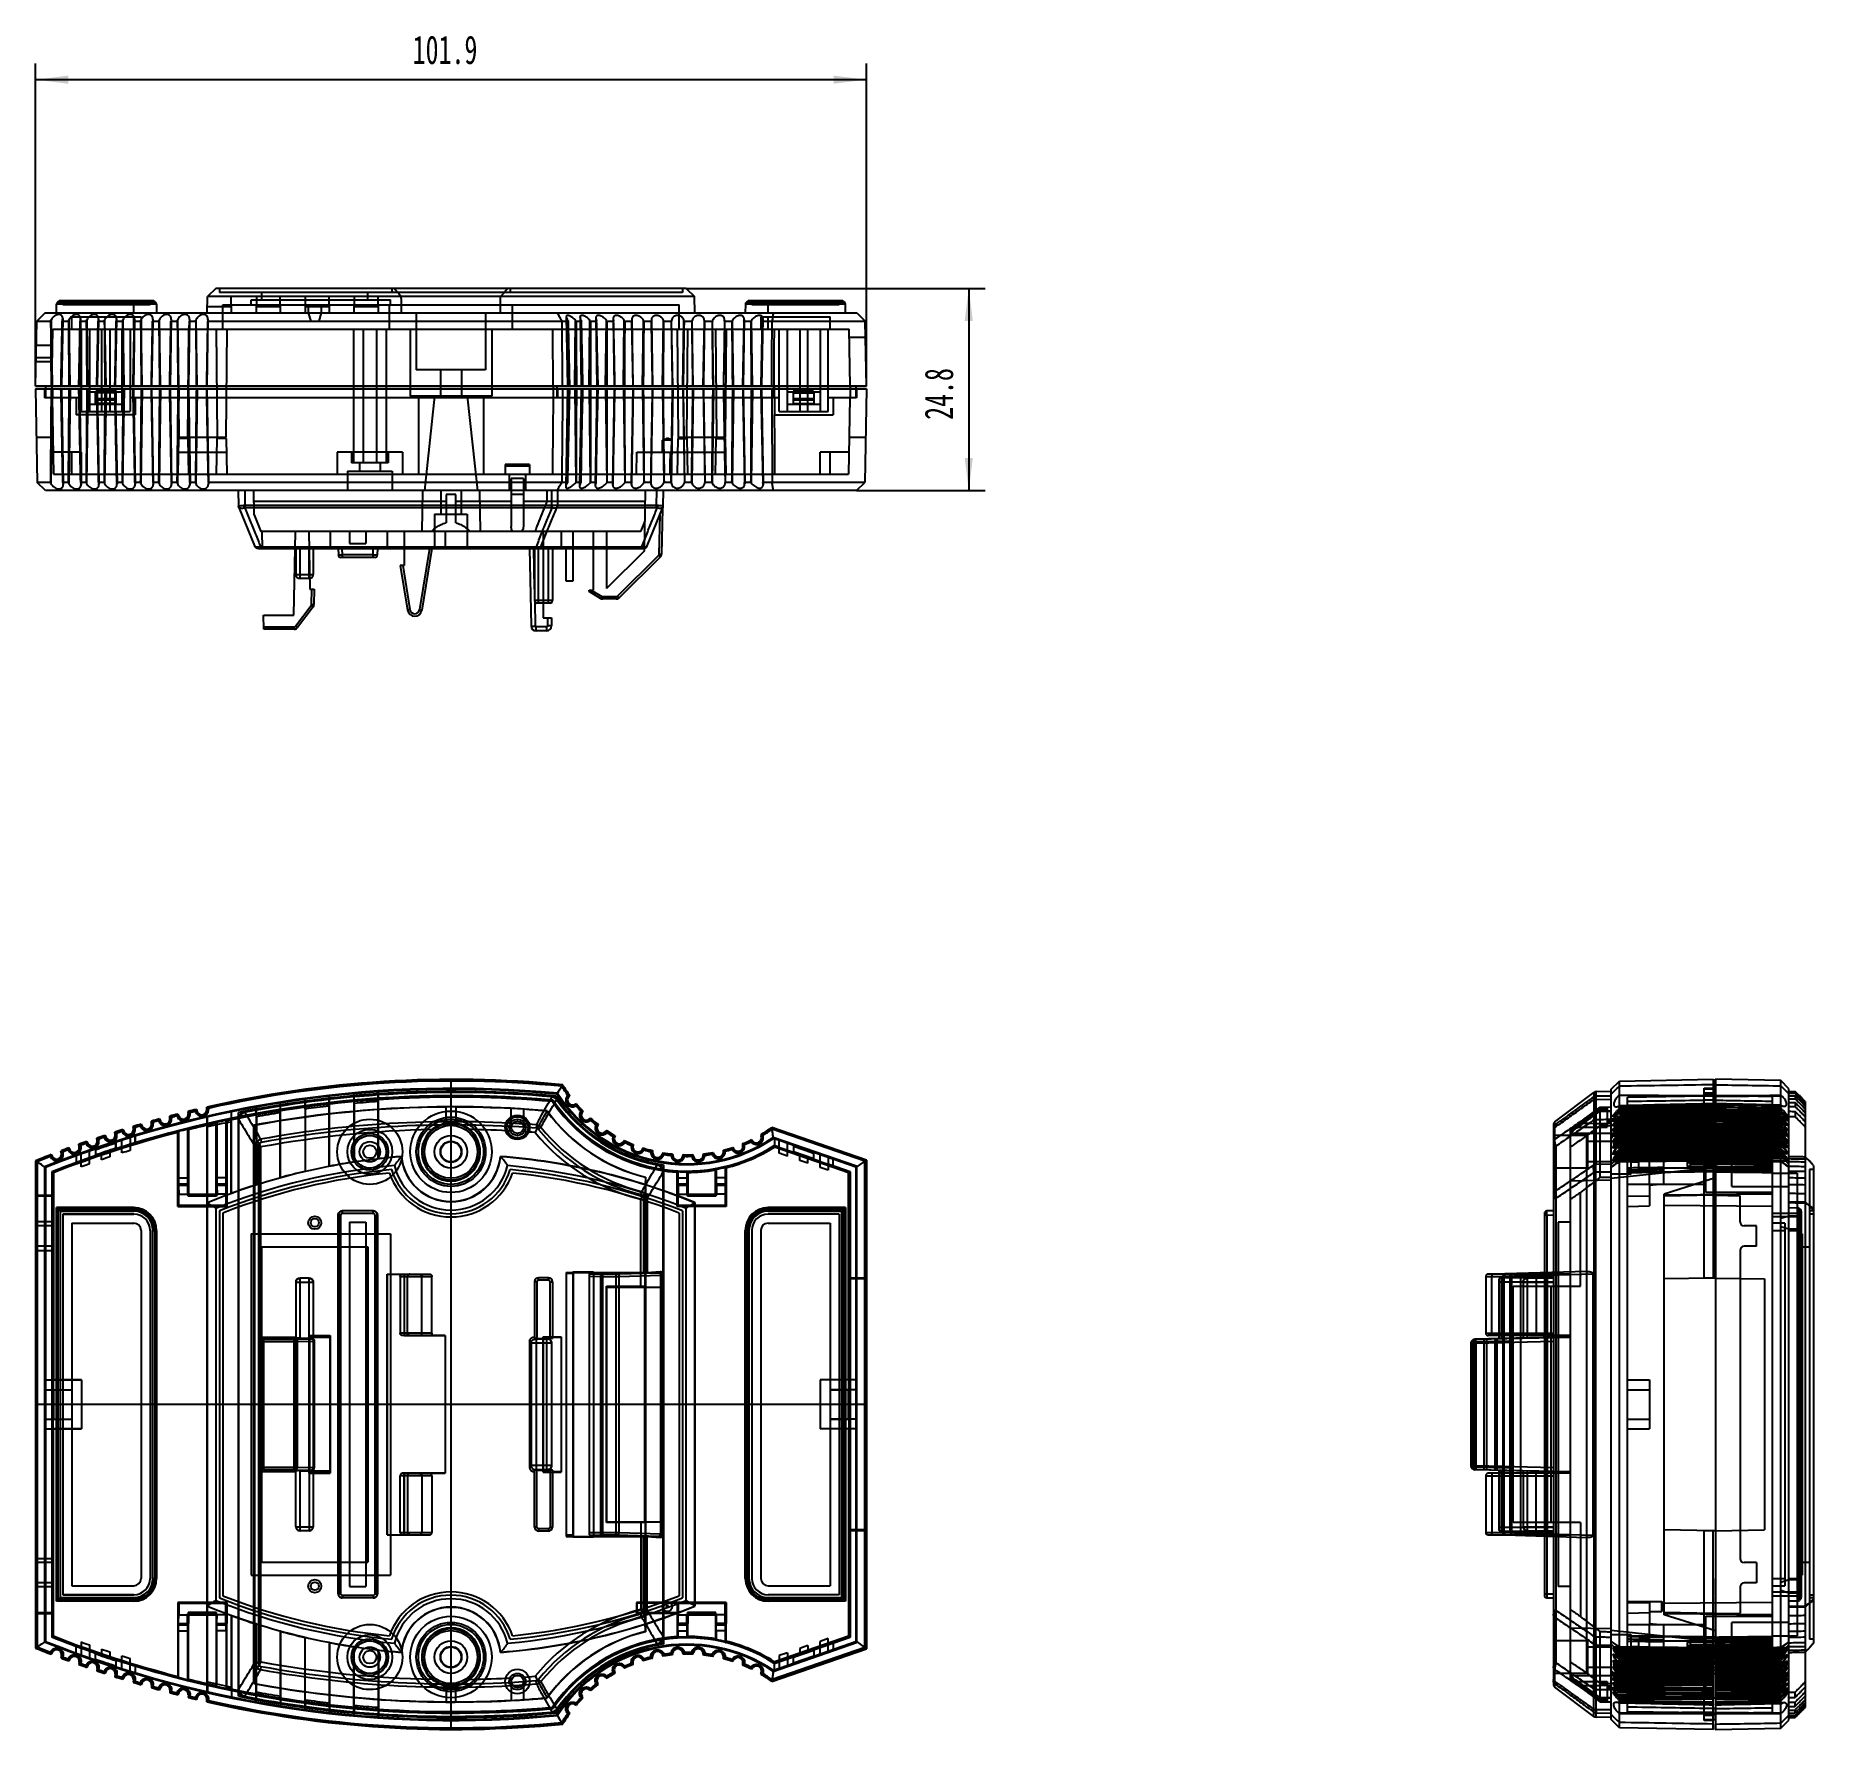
# Model space of a CAD drawing. Extents: x 114 to 332, y 121 to 329.
import ezdxf

# ---------------------------------------------------------------- set-up
doc = ezdxf.new("R2010")
doc.units = 0
doc.layers.get('0').update_dxf_attribs({"linetype": 'CONTINUOUS'})
doc.layers.add('08-17-1_DXF_CONTINUOUS_LIN', color=7, linetype='CONTINUOUS')
doc.layers.add('CAXA4', color=3, linetype='CONTINUOUS')
doc.styles.add('标准', font='', dxfattribs={"width": 0.667})
doc.styles.get('标准').set_extended_font_data('仿宋_GB2312')
doc.dimstyles.new('标准', dxfattribs={"dimtxt": 3.5, "dimasz": 4, "dimexe": 2, "dimexo": 0, "dimtad": 1, "dimdec": 1, "dimtxsty": '标准', "dimcen": 0, "dimdle": 6, "dimazin": 3, "dimtfac": 1, "dimtdec": 3, "dimtmove": 0, "dimatfit": 3, "dimtolj": 1, "dimtzin": 0})

msp = doc.modelspace()

# ---------------------------------------------------------------- blocks, each defined once
blk = doc.blocks.new('*D1')
at = {"layer": 'CAXA4', "linetype": 'CONTINUOUS'}
for points in [[(114.27, 323.2), (118.27, 323.7), (118.27, 322.7)], [(216.17, 323.2), (212.17, 323.7), (212.17, 322.7)]]:
    blk.add_hatch(color=0, dxfattribs=at).paths.add_polyline_path(points, flags=0)
at = {"layer": 'CAXA4', "color": 0, "linetype": 'CONTINUOUS'}
for p, q in [((114.27, 285.58), (114.27, 325.2)), ((216.17, 285.58), (216.17, 325.2)), ((216.17, 323.2), (114.27, 323.2))]:
    blk.add_line(p, q, dxfattribs=at)
at = {"layer": 'CAXA4', "color": 0, "linetype": 'CONTINUOUS', "insert": (160.52, 328.62), "char_height": 3.5, "attachment_point": 1, "style": '标准'}
blk.add_mtext('\\f仿宋_GB2312|b0|i0|p34;101.9', dxfattribs=at)
blk = doc.blocks.new('*D2')
at = {"layer": 'CAXA4', "linetype": 'CONTINUOUS'}
for points in [[(228.73, 297.58), (228.23, 293.58), (229.23, 293.58)], [(228.73, 272.78), (228.23, 276.78), (229.23, 276.78)]]:
    blk.add_hatch(color=0, dxfattribs=at).paths.add_polyline_path(points, flags=0)
at = {"layer": 'CAXA4', "color": 0, "linetype": 'CONTINUOUS'}
for p, q in [((194.07, 297.58), (230.73, 297.58)), ((228.73, 297.58), (228.73, 272.78)), ((214.95, 272.78), (230.73, 272.78))]:
    blk.add_line(p, q, dxfattribs=at)
at = {"layer": 'CAXA4', "color": 0, "linetype": 'CONTINUOUS', "insert": (223.31, 281.46), "char_height": 3.5, "attachment_point": 1, "rotation": 90, "style": '标准'}
blk.add_mtext('\\f仿宋_GB2312|b0|i0|p34;24.8', dxfattribs=at)

# ---------------------------------------------------------------- dimensions: what is measured, and where the dimension line sits
at = {"layer": 'CAXA4'}
dim = msp.add_linear_dim(base=(165.22, 323.2), p1=(216.17, 285.58), p2=(114.27, 285.58), text='\\f仿宋_GB2312;101.9', dimstyle='标准', dxfattribs=at)
dim.commit()
dim.dimension.update_dxf_attribs({"geometry": '*D1', "text_midpoint": (165.22, 326.22)})
dim = msp.add_linear_dim(base=(228.73, 285.18), p1=(194.07, 297.58), p2=(214.95, 272.78), angle=270, text='\\f仿宋_GB2312;24.8', dimstyle='标准', dxfattribs=at)
dim.commit()
dim.dimension.update_dxf_attribs({"geometry": '*D2', "text_midpoint": (225.71, 285.18)})

# ---------------------------------------------------------------- linework, layer by layer
at = {"color": 6, "linetype": 'CONTINUOUS'}
for p, q in [((135.32, 294.58), (135.35, 296.58)), ((136.37, 297.58), (135.35, 296.58)), ((195.08, 296.58), (135.35, 296.58)), ((194.07, 297.58), (136.37, 297.58)), ((136.82, 297.58), (136.82, 297.08)), ((193.62, 297.08), (136.82, 297.08)), ((138.32, 294.58), (138.28, 296.58)), ((141.35, 296.58), (141.32, 294.58)), ((142.02, 296.18), (142.02, 297.08)), ((144.32, 294.58), (144.28, 296.58)), ((147.35, 296.58), (147.32, 294.58)), ((150.32, 294.58), (150.28, 296.58)), ((153.35, 296.58), (153.32, 294.58)), ((155.02, 296.18), (155.02, 297.08)), ((156.32, 294.58), (156.28, 296.58)), ((157.95, 297.58), (157.95, 297.08)), ((172.49, 297.58), (172.49, 297.08)), ((193.62, 297.58), (193.62, 297.08)), ((194.07, 297.58), (195.08, 296.58)), ((195.12, 294.58), (195.08, 296.58)), ((115.43, 294.58), (114.41, 293.58)), ((115.43, 294.58), (215.01, 294.58)), ((116.82, 294.58), (116.84, 295.66)), ((129.1, 295.66), (116.84, 295.66)), ((117.06, 295.99), (116.93, 295.87)), ((129.01, 295.87), (116.93, 295.87)), ((117.06, 295.99), (128.88, 295.99)), ((128.67, 296.08), (117.27, 296.08)), ((117.62, 296.08), (117.62, 295.58)), ((128.32, 295.58), (117.62, 295.58)), ((126.32, 294.58), (126.32, 296.08)), ((128.32, 296.08), (128.32, 295.58)), ((128.88, 295.99), (129.01, 295.87)), ((129.1, 295.66), (129.12, 294.58)), ((138.31, 295.33), (135.33, 295.33)), ((137.22, 292.58), (137.22, 295.58)), ((137.22, 295.58), (193.22, 295.58)), ((140.72, 295.58), (140.72, 296.18)), ((140.72, 296.18), (157.82, 296.18)), ((144.31, 295.33), (141.33, 295.33)), ((150.31, 295.33), (147.33, 295.33)), ((147.72, 295.58), (147.72, 294.58)), ((147.72, 294.58), (148.02, 293.58)), ((149.32, 294.58), (149.02, 293.58)), ((149.32, 295.58), (149.32, 294.58)), ((156.31, 295.33), (153.33, 295.33)), ((157.67, 292.58), (157.67, 295.58)), ((157.82, 295.58), (157.82, 296.18)), ((160.97, 294.58), (160.97, 287.58)), ((169.47, 294.58), (169.47, 287.58)), ((172.77, 292.58), (172.77, 295.58)), ((193.22, 292.58), (193.22, 295.58)), ((201.34, 295.66), (201.32, 294.58)), ((213.6, 295.66), (201.34, 295.66)), ((201.56, 295.99), (201.43, 295.87)), ((213.51, 295.87), (201.43, 295.87)), ((201.56, 295.99), (213.38, 295.99)), ((213.17, 296.08), (201.77, 296.08)), ((202.12, 296.08), (202.12, 295.58)), ((212.82, 295.58), (202.12, 295.58)), ((204.12, 294.58), (204.12, 296.08)), ((212.82, 296.08), (212.82, 295.58)), ((213.38, 295.99), (213.51, 295.87)), ((213.62, 294.58), (213.6, 295.66)), ((215.01, 294.58), (216.03, 293.58)), ((114.27, 285.58), (114.41, 293.58)), ((114.41, 293.58), (116.12, 293.58)), ((116.33, 285.58), (116.21, 293.76)), ((116.27, 285.58), (116.39, 292.58)), ((116.39, 292.58), (214.05, 292.58)), ((117.45, 285.58), (117.59, 293.76)), ((117.6, 293.89), (117.46, 285.58)), ((117.55, 293.58), (118.3, 293.58)), ((118.51, 285.58), (118.39, 293.76)), ((118.72, 292.58), (118.72, 294.08)), ((118.72, 294.08), (127.22, 294.08)), ((119.63, 285.58), (119.78, 293.76)), ((119.79, 293.88), (119.64, 285.58)), ((119.74, 293.58), (120.49, 293.58)), ((119.87, 292.58), (119.87, 282.48)), ((120.7, 285.58), (120.58, 293.76)), ((120.87, 292.58), (120.87, 282.48)), ((121.83, 285.58), (121.98, 293.76)), ((121.99, 293.87), (121.84, 285.58)), ((121.94, 293.58), (122.7, 293.58)), ((122.37, 292.58), (122.37, 282.48)), ((122.91, 285.58), (122.78, 293.76)), ((123.37, 292.58), (123.37, 282.48)), ((124.2, 293.86), (124.05, 285.58)), ((124.16, 293.58), (124.92, 293.58)), ((124.87, 292.58), (124.87, 282.48)), ((125.13, 285.58), (125, 293.76)), ((125.87, 292.58), (125.87, 282.48)), ((126.42, 293.84), (126.28, 285.58)), ((126.32, 292.58), (126.32, 294.08)), ((126.39, 293.58), (127.15, 293.58)), ((127.22, 294.08), (127.22, 292.58)), ((127.36, 285.58), (127.23, 293.76)), ((128.65, 293.83), (128.51, 285.58)), ((128.63, 293.58), (129.39, 293.58)), ((129.6, 285.58), (129.47, 293.76)), ((130.9, 293.82), (130.76, 285.58)), ((130.88, 293.58), (131.65, 293.58)), ((131.85, 285.58), (131.72, 293.76)), ((131.72, 292.58), (131.84, 279.28)), ((133.02, 292.58), (132.9, 279.28)), ((133.16, 293.81), (133.01, 285.58)), ((133.14, 293.58), (133.91, 293.58)), ((134.11, 285.58), (133.98, 293.76)), ((135.42, 293.8), (135.28, 285.58)), ((135.41, 293.58), (179.62, 293.58)), ((136.42, 292.58), (136.54, 279.28)), ((137.72, 292.58), (137.6, 279.28)), ((153.27, 292.58), (153.27, 276.18)), ((154.47, 292.58), (154.47, 276.18)), ((156.07, 292.58), (156.07, 276.18)), ((157.27, 292.58), (157.27, 276.18)), ((160.22, 292.58), (160.22, 284.38)), ((170.22, 292.58), (170.22, 284.38)), ((179.36, 294.11), (179.51, 285.58)), ((179.67, 285.58), (179.56, 293.66)), ((180.43, 285.58), (180.5, 293.66)), ((180.57, 293.58), (181.23, 293.58)), ((181.05, 294.05), (181.19, 285.58)), ((181.3, 285.58), (181.18, 293.66)), ((182.19, 285.58), (182.27, 293.66)), ((182.34, 293.58), (183.09, 293.58)), ((182.97, 293.96), (183.12, 285.58)), ((183.18, 285.58), (183.05, 293.66)), ((184.18, 285.58), (184.28, 293.66)), ((184.34, 293.58), (185.17, 293.58)), ((185.1, 293.88), (185.25, 285.58)), ((185.28, 285.58), (185.14, 293.66)), ((186.37, 285.58), (186.48, 293.66)), ((186.53, 293.58), (187.42, 293.58)), ((187.4, 293.78), (187.54, 285.58)), ((187.55, 285.58), (187.41, 293.66)), ((188.71, 285.58), (188.83, 293.66)), ((188.87, 293.58), (189.81, 293.58)), ((189.8, 293.68), (189.95, 285.58)), ((191.15, 285.58), (191.28, 293.66)), ((191.31, 293.58), (192.28, 293.58)), ((192.43, 285.58), (192.29, 293.66)), ((192.97, 292.58), (193.09, 279.28)), ((193.66, 285.58), (193.79, 293.66)), ((193.81, 293.58), (194.78, 293.58)), ((194.15, 279.28), (194.27, 292.58)), ((194.94, 285.58), (194.8, 293.66)), ((196.17, 285.58), (196.31, 293.66)), ((196.32, 293.58), (197.28, 293.58)), ((197.44, 285.58), (197.31, 293.66)), ((197.67, 292.58), (197.79, 279.28)), ((198.79, 293.69), (198.64, 285.58)), ((198.78, 293.58), (199.71, 293.58)), ((198.97, 292.58), (198.85, 279.28)), ((199.88, 285.58), (199.76, 293.66)), ((201.03, 285.58), (201.17, 293.66)), ((201.18, 293.79), (201.04, 285.58)), ((201.15, 293.58), (202.04, 293.58)), ((202.2, 285.58), (202.09, 293.66)), ((203.22, 294.08), (211.72, 294.08)), ((203.22, 294.08), (203.22, 292.58)), ((203.29, 285.58), (203.42, 293.66)), ((203.46, 293.89), (203.32, 285.58)), ((203.39, 293.58), (216.03, 293.58)), ((204.12, 292.58), (204.12, 294.08)), ((205.49, 282.48), (205.49, 292.58)), ((206.49, 282.48), (206.49, 292.58)), ((207.99, 292.58), (207.99, 282.48)), ((208.99, 282.48), (208.99, 292.58)), ((210.49, 292.58), (210.49, 282.48)), ((211.49, 282.48), (211.49, 292.58)), ((211.72, 292.58), (211.72, 294.08)), ((214.17, 285.58), (214.05, 292.58)), ((216.17, 285.58), (216.03, 293.58)), ((116.36, 290.58), (114.36, 290.58)), ((216.06, 291.58), (214.06, 291.58)), ((116.32, 288.58), (114.32, 288.58)), ((116.33, 289.08), (114.33, 289.08)), ((169.47, 287.58), (160.97, 287.58)), ((163.92, 287.58), (163.92, 284.38)), ((166.52, 287.58), (166.52, 284.38)), ((114.27, 285.58), (216.17, 285.58)), ((114.27, 285.28), (114.47, 273.78)), ((114.27, 285.28), (216.17, 285.28)), ((115.37, 285.28), (115.37, 284.18)), ((119.87, 284.18), (115.37, 284.18)), ((115.47, 285.58), (115.47, 284.18)), ((116.33, 285.28), (116.16, 273.65)), ((116.27, 285.58), (116.27, 284.18)), ((116.29, 284.18), (116.45, 274.78)), ((117.45, 285.28), (117.65, 273.65)), ((117.46, 285.28), (117.67, 273.51)), ((118.51, 285.28), (118.34, 273.65)), ((119.27, 284.18), (119.27, 282.08)), ((119.63, 285.28), (119.83, 273.65)), ((119.64, 285.28), (119.85, 273.52)), ((120.7, 285.28), (120.53, 273.65)), ((120.87, 284.88), (124.87, 284.88)), ((121.62, 283.48), (121.62, 284.78)), ((124.12, 284.78), (121.62, 284.78)), ((121.62, 283.93), (124.12, 283.93)), ((121.83, 285.28), (122.03, 273.65)), ((121.84, 285.28), (122.05, 273.53)), ((122.91, 285.28), (122.73, 273.65)), ((124.05, 285.28), (124.26, 273.55)), ((124.05, 285.28), (124.25, 273.65)), ((124.12, 284.78), (124.12, 283.48)), ((125.13, 285.28), (124.95, 273.65)), ((205.49, 284.18), (125.87, 284.18)), ((126.28, 285.28), (126.48, 273.56)), ((126.47, 284.18), (126.47, 282.08)), ((127.36, 285.28), (127.18, 273.65)), ((128.51, 285.28), (128.71, 273.57)), ((129.6, 285.28), (129.42, 273.65)), ((130.76, 285.28), (130.96, 273.58)), ((131.85, 285.28), (131.67, 273.65)), ((133.01, 285.28), (133.22, 273.6)), ((134.11, 285.28), (133.93, 273.65)), ((135.28, 285.28), (135.48, 273.61)), ((170.22, 284.38), (160.22, 284.38)), ((161.22, 284.38), (161.22, 274.78)), ((163.22, 284.38), (161.97, 272.78)), ((167.22, 284.38), (168.47, 272.78)), ((169.22, 284.38), (169.22, 274.78)), ((177.77, 285.58), (177.77, 284.18)), ((178.22, 285.58), (178.22, 284.18)), ((178.28, 285.28), (178.28, 284.18)), ((179.51, 285.28), (179.3, 273.26)), ((179.67, 285.28), (179.52, 273.74)), ((180.43, 285.28), (180.53, 273.74)), ((181.19, 285.28), (180.99, 273.33)), ((181.3, 285.28), (181.13, 273.74)), ((182.19, 285.28), (182.31, 273.74)), ((183.12, 285.28), (182.91, 273.42)), ((183.18, 285.28), (183, 273.74)), ((184.18, 285.28), (184.32, 273.74)), ((185.25, 285.28), (185.04, 273.51)), ((185.28, 285.28), (185.09, 273.74)), ((186.37, 285.28), (186.53, 273.74)), ((187.54, 285.28), (187.34, 273.62)), ((187.55, 285.28), (187.35, 273.74)), ((188.71, 285.28), (188.88, 273.74)), ((189.95, 285.28), (189.74, 273.72)), ((191.15, 285.28), (191.34, 273.74)), ((192.43, 285.28), (192.23, 273.74)), ((193.66, 285.28), (193.85, 273.74)), ((194.94, 285.28), (194.75, 273.74)), ((196.17, 285.28), (196.37, 273.74)), ((197.44, 285.28), (197.26, 273.74)), ((198.64, 285.28), (198.85, 273.71)), ((199.88, 285.28), (199.7, 273.74)), ((201.03, 285.28), (201.23, 273.74)), ((201.04, 285.28), (201.25, 273.6)), ((202.2, 285.28), (202.04, 273.74)), ((203.29, 285.28), (203.48, 273.74)), ((203.32, 285.28), (203.52, 273.5)), ((204.75, 285.28), (204.75, 284.18)), ((204.76, 285.58), (204.76, 284.18)), ((204.87, 285.58), (204.87, 284.18)), ((204.89, 284.18), (204.89, 282.08)), ((206.49, 284.88), (210.49, 284.88)), ((207.24, 284.78), (209.74, 284.78)), ((207.24, 283.48), (207.24, 284.78)), ((207.24, 283.93), (209.74, 283.93)), ((209.74, 284.78), (209.74, 283.48)), ((214.97, 284.18), (211.49, 284.18)), ((212.09, 284.18), (212.09, 282.08)), ((214.15, 284.18), (213.99, 274.78)), ((214.17, 285.58), (214.17, 284.18)), ((214.87, 285.58), (214.87, 284.18)), ((214.97, 285.28), (214.97, 284.18)), ((216.17, 285.28), (215.97, 273.78)), ((126.47, 282.08), (119.27, 282.08)), ((119.87, 282.48), (125.87, 282.48)), ((120.87, 283.38), (124.87, 283.38)), ((124.12, 283.48), (121.62, 283.48)), ((204.88, 282.08), (212.09, 282.08)), ((205.49, 282.48), (211.49, 282.48)), ((206.49, 283.38), (210.49, 283.38)), ((207.24, 283.48), (209.74, 283.48)), ((116.37, 279.28), (114.37, 279.28)), ((131.8, 279.18), (131.72, 274.78)), ((132.94, 279.18), (131.8, 279.18)), ((137.6, 279.28), (131.84, 279.28)), ((132.94, 279.18), (133.02, 274.78)), ((136.5, 279.18), (136.42, 274.78)), ((137.64, 279.18), (136.5, 279.18)), ((137.64, 279.18), (137.72, 274.78)), ((191.15, 278.98), (191.65, 279.18)), ((191.85, 279.18), (191.65, 279.18)), ((192.35, 278.98), (191.85, 279.18)), ((193.05, 279.18), (192.97, 274.78)), ((193.05, 279.18), (194.19, 279.18)), ((198.85, 279.28), (193.09, 279.28)), ((194.27, 274.78), (194.19, 279.18)), ((197.67, 274.78), (197.75, 279.18)), ((197.75, 279.18), (198.89, 279.18)), ((198.97, 274.78), (198.89, 279.18)), ((216.06, 279.28), (214.06, 279.28)), ((119.92, 277.48), (116.41, 277.48)), ((118.72, 274.78), (118.72, 277.48)), ((119.92, 274.78), (119.92, 277.48)), ((131.77, 277.48), (137.67, 277.48)), ((151.27, 277.48), (151.27, 274.78)), ((159.27, 277.48), (151.27, 277.48)), ((153.02, 277.48), (153.02, 276.18)), ((157.52, 277.48), (157.52, 276.18)), ((159.27, 277.48), (159.27, 274.78)), ((187.97, 274.78), (188.02, 277.48)), ((188.02, 277.48), (198.92, 277.48)), ((192.35, 278.98), (191.15, 278.98)), ((191.15, 277.48), (191.15, 278.98)), ((192.35, 277.48), (192.35, 278.98)), ((214.03, 277.48), (210.52, 277.48)), ((210.52, 274.78), (210.52, 277.48)), ((211.72, 274.78), (211.72, 277.48)), ((116.45, 274.78), (213.99, 274.78)), ((152.52, 275.18), (152.52, 272.78)), ((152.52, 275.18), (158.02, 275.18)), ((157.52, 276.18), (153.02, 276.18)), ((154.02, 276.18), (154.02, 275.18)), ((156.52, 276.18), (156.52, 275.18)), ((158.02, 275.18), (158.02, 272.78)), ((174.87, 275.98), (171.87, 275.98)), ((171.87, 275.98), (171.87, 274.78)), ((174.87, 275.78), (171.87, 275.78)), ((172.37, 274.78), (172.37, 272.78)), ((174.37, 274.78), (174.37, 272.78)), ((174.87, 275.98), (174.87, 274.78)), ((115.49, 272.78), (114.47, 273.78)), ((116.09, 273.78), (114.47, 273.78)), ((214.95, 272.78), (115.49, 272.78)), ((118.27, 273.78), (117.62, 273.78)), ((120.46, 273.78), (119.81, 273.78)), ((122.67, 273.78), (122.01, 273.78)), ((124.89, 273.78), (124.23, 273.78)), ((127.12, 273.78), (126.45, 273.78)), ((129.36, 273.78), (128.69, 273.78)), ((131.61, 273.78), (130.94, 273.78)), ((133.88, 273.78), (133.2, 273.78)), ((179.54, 273.78), (135.47, 273.78)), ((139.14, 272.78), (139.18, 270.88)), ((139.99, 270.94), (139.96, 272.78)), ((141.1, 269.79), (141.04, 272.78)), ((161.72, 272.78), (161.63, 267.78)), ((163.97, 272.78), (163.97, 269.88)), ((166.47, 272.78), (166.47, 269.88)), ((168.72, 272.78), (168.81, 267.78)), ((174.12, 274.28), (172.62, 274.28)), ((172.62, 274.28), (172.62, 268.38)), ((174.12, 274.28), (174.12, 268.5)), ((177.58, 270.94), (177.6, 272.78)), ((178.31, 270.94), (178.33, 272.78)), ((181.15, 273.78), (180.56, 273.78)), ((183.02, 273.78), (182.34, 273.78)), ((185.1, 273.78), (184.35, 273.78)), ((187.36, 273.78), (186.55, 273.78)), ((189.75, 273.78), (188.9, 273.78)), ((188.97, 265.39), (189.09, 272.78)), ((190.45, 270.94), (190.49, 272.78)), ((191.26, 270.87), (191.29, 272.78)), ((192.22, 273.78), (191.35, 273.78)), ((194.74, 273.78), (193.86, 273.78)), ((197.24, 273.78), (196.37, 273.78)), ((199.69, 273.78), (198.84, 273.78)), ((202.02, 273.78), (201.22, 273.78)), ((215.97, 273.78), (203.46, 273.78)), ((214.95, 272.78), (215.97, 273.78)), ((139.18, 270.87), (139.19, 270.78)), ((139.19, 270.78), (139.22, 270.69)), ((139.22, 270.69), (141.14, 265.99)), ((177.58, 270.94), (139.99, 270.94)), ((177.57, 270.65), (140.01, 270.65)), ((164.62, 271.43), (141.07, 271.43)), ((165.82, 272.28), (164.62, 272.28)), ((164.62, 272.28), (164.62, 268.81)), ((165.82, 268.81), (165.82, 272.28)), ((172.62, 271.43), (165.82, 271.43)), ((174.12, 272.28), (172.62, 272.28)), ((189.07, 271.43), (174.12, 271.43)), ((190.44, 270.65), (178.23, 270.65)), ((190.45, 270.94), (178.31, 270.94)), ((189.3, 265.99), (191.22, 270.69)), ((191.17, 270.57), (191.05, 264.98)), ((191.22, 270.69), (191.25, 270.78)), ((191.25, 270.78), (191.26, 270.87)), ((191.26, 270.85), (191.26, 270.88)), ((141.1, 269.79), (141.92, 267.78)), ((163.22, 269.88), (167.22, 269.88)), ((163.22, 269.88), (163.22, 265.68)), ((167.22, 269.88), (167.22, 265.68)), ((188.52, 267.78), (189.03, 269.03)), ((190.75, 264.98), (190.86, 269.8)), ((188.52, 267.78), (141.92, 267.78)), ((142.04, 267.78), (142.08, 265.68)), ((145.96, 257.48), (146.14, 267.78)), ((147.79, 267.78), (147.92, 260.68)), ((150.39, 267.78), (150.39, 265.68)), ((152.79, 267.78), (152.79, 266.28)), ((152.79, 266.28), (154.79, 266.28)), ((154.79, 267.78), (154.79, 266.28)), ((157.39, 267.78), (157.39, 265.68)), ((159.49, 267.78), (159.49, 263.58)), ((164.49, 267.78), (164.49, 265.68)), ((176.54, 267.78), (176.54, 257.18)), ((178.74, 267.78), (178.74, 265.68)), ((180.17, 267.78), (180.17, 261.68)), ((182.69, 260.58), (182.69, 267.78)), ((184.29, 267.78), (184.29, 260.77)), ((141.6, 265.68), (188.84, 265.68)), ((141.88, 265.88), (175.7, 265.88)), ((146.21, 265.68), (146.21, 262.48)), ((146.71, 261.98), (146.71, 265.68)), ((147.81, 261.98), (147.81, 265.68)), ((148.31, 265.68), (148.31, 262.48)), ((151.39, 265.68), (151.41, 264.88)), ((155.88, 264.58), (151.71, 264.58)), ((151.91, 264.88), (151.89, 265.68)), ((151.91, 264.58), (151.91, 264.88)), ((155.68, 264.88), (151.91, 264.88)), ((155.68, 264.88), (155.69, 265.68)), ((155.68, 264.58), (155.68, 264.88)), ((156.19, 265.68), (156.18, 264.88)), ((162.59, 265.68), (161.35, 258.17)), ((162.89, 265.68), (161.64, 258.12)), ((174.87, 265.68), (175.06, 256.17)), ((175.47, 260.7), (175.37, 265.68)), ((175.47, 265.68), (175.47, 259.28)), ((175.97, 258.98), (175.97, 265.68)), ((176.26, 265.88), (188.61, 265.88)), ((177.17, 258.98), (177.17, 265.68)), ((177.67, 265.68), (177.67, 259.28)), ((179.37, 261.68), (179.37, 265.68)), ((188.97, 265.39), (184.29, 260.77)), ((185.63, 259.83), (190.7, 264.84)), ((190.91, 264.64), (185.84, 259.62)), ((146.21, 262.48), (148.31, 262.48)), ((147.81, 261.98), (146.71, 261.98)), ((159.49, 263.58), (158.99, 263.58)), ((158.99, 263.58), (159.9, 258.12)), ((159.3, 263.58), (160.19, 258.17)), ((180.17, 261.68), (179.37, 261.68)), ((147.92, 260.68), (148.46, 260.68)), ((148.12, 258.8), (148.16, 260.68)), ((148.46, 260.68), (148.42, 258.8)), ((182.19, 260.58), (182.69, 260.58)), ((182.19, 260.38), (182.19, 260.58)), ((183.57, 259.55), (182.19, 260.38)), ((182.43, 260.58), (183.73, 259.8)), ((183.83, 259.77), (185.49, 259.77)), ((183.83, 259.77), (183.83, 259.48)), ((185.49, 259.77), (185.49, 259.48)), ((142.25, 255.78), (142.22, 257.48)), ((142.22, 257.48), (145.96, 257.48)), ((146.16, 256.15), (148.08, 258.68)), ((148.32, 258.51), (146.4, 255.98)), ((160.19, 258.17), (159.9, 258.12)), ((161.35, 258.17), (161.64, 258.12)), ((177.67, 259.28), (175.47, 259.28)), ((175.5, 259.15), (175.56, 256.17)), ((177.37, 258.98), (175.77, 258.98)), ((185.49, 259.48), (183.83, 259.48)), ((142.25, 256.07), (146, 256.07)), ((146, 255.78), (142.25, 255.78)), ((146, 256.07), (146, 255.78)), ((176.97, 256.07), (175.66, 256.07)), ((175.66, 255.58), (175.66, 256.07)), ((176.97, 255.58), (175.66, 255.58)), ((176.54, 257.18), (177.57, 257.18)), ((176.97, 255.58), (176.97, 256.07)), ((177.07, 257.18), (177.07, 256.17)), ((177.57, 257.18), (177.57, 256.18)), ((150.32, 189.89), (150.32, 198.52)), ((153.32, 198.83), (153.32, 190.41)), ((156.32, 190.81), (156.32, 199.07)), ((177.57, 198.4), (177.58, 198.5)), ((177.58, 198.5), (177.6, 198.53)), ((179.67, 198.42), (179.52, 198.55)), ((179.8, 198.57), (179.67, 198.42)), ((300.63, 195.34), (305.4, 198.93)), ((305.4, 198.93), (305.4, 190.06)), ((305.69, 199.04), (307.53, 199.07)), ((305.69, 190.15), (305.69, 199.04)), ((305.69, 198.5), (307.53, 198.53)), ((307.53, 199.32), (308.53, 200.33)), ((307.53, 121.99), (307.53, 199.32)), ((320.03, 198.42), (308.5, 198.55)), ((308.53, 200.33), (320.03, 200.54)), ((308.53, 196.65), (308.53, 200.33)), ((309.53, 198.35), (318.93, 198.52)), ((318.93, 176.14), (318.93, 199.44)), ((318.93, 199.44), (320.03, 199.44)), ((320.33, 199.34), (318.93, 199.34)), ((320.03, 198.83), (318.93, 198.83)), ((320.33, 198.74), (318.93, 198.74)), ((320.33, 198.54), (318.93, 198.54)), ((320.03, 200.54), (320.03, 176.16)), ((320.33, 176.16), (320.33, 200.54)), ((328.33, 200.4), (320.33, 200.54)), ((327.33, 198.41), (320.33, 198.54)), ((320.33, 198.42), (328.41, 198.51)), ((328.33, 196.49), (328.33, 200.4)), ((329.33, 199.38), (328.33, 200.4)), ((329.33, 121.92), (329.33, 199.38)), ((330.08, 199.06), (330.08, 198.83)), ((330.08, 198.52), (330.08, 198.15)), ((131.73, 196.28), (131.85, 196.01)), ((133.01, 196.3), (132.99, 196.6)), ((133.01, 196.3), (133.21, 196.31)), ((134.11, 196.57), (133.93, 196.49)), ((133.99, 196.84), (134.11, 196.57)), ((135.26, 197.14), (135.28, 196.84)), ((135.28, 196.84), (135.48, 196.85)), ((138.32, 186.58), (138.32, 196.62)), ((139.99, 196.6), (139.96, 196.62)), ((140.01, 196.5), (139.99, 196.6)), ((141.32, 197.2), (141.32, 187.6)), ((144.28, 188.44), (144.28, 196.44)), ((144.32, 188.49), (144.32, 197.71)), ((147.32, 198.15), (147.32, 189.25)), ((147.35, 196.89), (147.35, 189.23)), ((150.28, 189.85), (150.28, 197.26)), ((153.35, 197.58), (153.35, 190.38)), ((156.28, 190.77), (156.28, 197.81)), ((164.62, 195.11), (164.62, 197.16)), ((165.82, 197.16), (165.82, 195.11)), ((172.62, 194.65), (172.62, 196.97)), ((174.12, 196.88), (174.12, 194.65)), ((178.23, 198.01), (178.31, 198.07)), ((178.31, 198.07), (178.33, 198.1)), ((180.43, 197.46), (180.61, 197.55)), ((180.43, 197.46), (180.53, 197.28)), ((181.3, 196.51), (181.13, 196.62)), ((181.41, 196.67), (181.3, 196.51)), ((303.56, 195.17), (306.18, 197.14)), ((305.69, 198.07), (307.53, 198.1)), ((305.69, 196.6), (307.53, 196.62)), ((306.18, 197.14), (307.53, 197.17)), ((306.18, 188.52), (306.18, 197.14)), ((306.18, 196.95), (307.03, 196.97)), ((306.18, 196.87), (307.03, 196.88)), ((307.03, 197.16), (307.03, 194.65)), ((308.14, 197.17), (320.03, 197.38)), ((320.03, 196.84), (308.4, 196.85)), ((320.03, 196.57), (308.4, 196.49)), ((320.03, 196.3), (308.4, 196.31)), ((320.03, 197.46), (308.5, 197.28)), ((320.03, 196.51), (308.5, 196.62)), ((308.53, 196.61), (308.53, 196.45)), ((309.53, 122.95), (309.53, 198.35)), ((320.33, 197.98), (318.93, 197.98)), ((319.13, 186.65), (319.13, 196.65)), ((327.33, 196.65), (319.13, 196.65)), ((320.33, 197.46), (328.41, 197.33)), ((320.33, 197.38), (328.75, 197.23)), ((320.33, 196.84), (328.51, 196.84)), ((320.33, 196.51), (328.41, 196.58)), ((320.33, 196.57), (328.51, 196.51)), ((320.33, 196.3), (328.51, 196.31)), ((327.33, 122.89), (327.33, 198.41)), ((330.08, 197.7), (330.08, 197.2)), ((330.08, 196.61), (330.08, 195.97)), ((331.33, 197.81), (331.33, 123.49)), ((125.13, 194.11), (124.95, 194.02)), ((124.99, 194.38), (125.13, 194.11)), ((126.27, 194.46), (126.23, 194.76)), ((126.27, 194.46), (126.47, 194.48)), ((127.36, 194.78), (127.18, 194.69)), ((127.23, 195.05), (127.36, 194.78)), ((128.51, 195.11), (128.48, 195.41)), ((128.51, 195.11), (128.71, 195.13)), ((129.6, 195.41), (129.42, 195.33)), ((129.47, 195.69), (129.6, 195.41)), ((130.75, 195.72), (130.73, 196.03)), ((130.75, 195.72), (130.96, 195.74)), ((131.85, 196.01), (131.67, 195.93)), ((131.72, 184.95), (131.72, 194.09)), ((131.78, 194.23), (131.78, 188.45)), ((131.8, 194.13), (131.8, 187.7)), ((132.94, 187.7), (132.94, 194.42)), ((132.96, 194.53), (132.96, 188.45)), ((133.02, 194.42), (133.02, 186.25)), ((135.32, 125.34), (135.32, 195.96)), ((135.35, 126.61), (135.35, 194.69)), ((136.42, 186.25), (136.42, 195.22)), ((136.48, 188.45), (136.48, 195.36)), ((136.5, 195.26), (136.5, 187.7)), ((137.64, 187.7), (137.64, 195.5)), ((137.66, 188.45), (137.66, 195.62)), ((137.72, 195.5), (137.72, 184.95)), ((138.28, 186.53), (138.28, 195.33)), ((139.14, 195.64), (139.14, 125.66)), ((139.18, 195.57), (139.18, 125.73)), ((139.22, 195.57), (139.18, 195.57)), ((139.22, 125.73), (139.22, 195.57)), ((141.04, 126.41), (141.04, 194.9)), ((141.35, 195.93), (141.35, 187.57)), ((175.7, 194.95), (175.67, 194.55)), ((176.26, 194.65), (175.95, 194.4)), ((182.19, 195.66), (182.35, 195.77)), ((182.19, 195.66), (182.31, 195.49)), ((183.18, 194.84), (183, 194.92)), ((183.27, 195.02), (183.18, 194.84)), ((184.18, 194.12), (184.32, 194.26)), ((184.18, 194.12), (184.32, 193.98)), ((216.17, 190.63), (204.58, 194.64)), ((204.6, 194.49), (216.03, 190.53)), ((215.97, 190.48), (204.61, 194.42)), ((300.43, 194.94), (300.43, 126.36)), ((300.63, 186.78), (300.63, 195.34)), ((302.53, 126.92), (302.53, 194.38)), ((303.13, 194.65), (307.03, 194.65)), ((305.44, 125.73), (305.44, 195.57)), ((305.44, 195.57), (305.62, 195.57)), ((305.62, 195.57), (305.62, 125.73)), ((309.03, 195.4), (307.03, 195.4)), ((307.53, 195.15), (307.03, 195.16)), ((319.13, 195.65), (307.53, 195.65)), ((307.53, 194.9), (319.13, 193.65)), ((309.93, 194.4), (307.53, 194.4)), ((307.76, 195.98), (320.03, 196.2)), ((307.77, 195.44), (320.03, 195.65)), ((307.77, 194.85), (320.03, 195.06)), ((307.77, 194.23), (320.03, 194.44)), ((308.06, 195.33), (320.03, 195.53)), ((320.03, 196.01), (308.4, 195.93)), ((320.03, 195.72), (308.4, 195.74)), ((320.03, 195.41), (308.4, 195.33)), ((320.03, 195.11), (308.4, 195.13)), ((320.03, 194.78), (308.4, 194.69)), ((320.03, 194.46), (308.4, 194.48)), ((320.03, 194.11), (308.4, 194.02)), ((320.03, 195.66), (308.5, 195.49)), ((320.03, 194.84), (308.5, 194.92)), ((320.03, 194.12), (308.5, 193.98)), ((308.53, 196.05), (308.53, 195.87)), ((308.53, 194.96), (308.53, 195.52)), ((308.53, 194.81), (308.53, 194.61)), ((308.53, 126.88), (308.53, 194.42)), ((309.03, 193.9), (309.03, 195.4)), ((309.53, 196.15), (310.53, 196.15)), ((309.93, 194.4), (309.93, 188.9)), ((310.53, 193.15), (310.53, 196.15)), ((310.73, 195.95), (310.73, 193.35)), ((312.23, 187.65), (312.23, 195.65)), ((313.93, 195.5), (313.93, 187.7)), ((320.33, 196.2), (329.11, 196.04)), ((320.33, 196.01), (328.51, 195.95)), ((320.33, 195.72), (328.51, 195.74)), ((320.33, 195.66), (328.41, 195.54)), ((320.33, 195.65), (329.1, 195.5)), ((320.33, 195.53), (328.82, 195.39)), ((320.33, 195.41), (328.51, 195.35)), ((320.33, 195.11), (328.51, 195.13)), ((320.33, 195.06), (329.1, 194.91)), ((320.33, 194.84), (328.41, 194.9)), ((320.33, 194.78), (328.51, 194.72)), ((320.33, 194.46), (328.51, 194.48)), ((320.33, 194.44), (329.09, 194.29)), ((320.33, 194.12), (328.41, 194.02)), ((320.33, 194.11), (328.51, 194.04)), ((322.33, 187.4), (322.33, 195.9)), ((322.33, 195.9), (329.33, 195.9)), ((328.33, 195.92), (328.33, 196.12)), ((328.33, 195.6), (328.33, 194.97)), ((328.33, 194.66), (328.33, 194.88)), ((328.33, 126.81), (328.33, 194.49)), ((118.36, 192.13), (118.51, 191.87)), ((119.63, 192.27), (119.58, 192.57)), ((119.63, 192.27), (119.83, 192.31)), ((120.7, 192.65), (120.53, 192.55)), ((120.56, 192.92), (120.7, 192.65)), ((121.62, 192.12), (121.62, 191.24)), ((121.83, 193.04), (121.79, 193.34)), ((121.83, 193.04), (122.03, 193.07)), ((122.91, 193.4), (122.73, 193.3)), ((122.77, 193.67), (122.91, 193.4)), ((124.05, 193.77), (124, 194.07)), ((124.05, 193.77), (124.25, 193.8)), ((124.12, 192.07), (124.12, 192.95)), ((124.87, 191.51), (124.87, 193.08)), ((125.87, 193.39), (125.87, 191.82)), ((126.47, 192.68), (126.47, 193.68)), ((141.1, 127.67), (141.1, 193.63)), ((141.14, 192.33), (141.14, 128.97)), ((141.14, 192.33), (141.6, 192.33)), ((141.6, 192.33), (141.6, 128.97)), ((141.88, 193.2), (141.95, 192.8)), ((141.92, 129.06), (141.92, 192.24)), ((185.28, 193.45), (185.09, 193.51)), ((185.34, 193.64), (185.28, 193.45)), ((186.37, 192.88), (186.49, 193.03)), ((186.37, 192.88), (186.53, 192.75)), ((187.55, 192.36), (187.35, 192.39)), ((187.58, 192.56), (187.55, 192.36)), ((188.71, 191.95), (188.81, 192.12)), ((188.71, 191.95), (188.88, 191.85)), ((199.88, 192.03), (199.7, 191.92)), ((199.78, 192.2), (199.88, 192.03)), ((201.03, 192.46), (201, 192.65)), ((201.03, 192.46), (201.23, 192.49)), ((202.2, 192.99), (202.04, 192.86)), ((202.08, 193.14), (202.2, 192.99)), ((203.22, 193.76), (203.29, 193.57)), ((203.29, 193.57), (203.48, 193.64)), ((214.97, 189.88), (204.75, 193.42)), ((204.76, 193.36), (215.01, 189.8)), ((204.76, 193.31), (214.87, 189.81)), ((214.95, 189.76), (204.76, 193.29)), ((205.49, 192.21), (204.87, 192.43)), ((204.88, 192.36), (212.09, 189.86)), ((204.89, 193.37), (204.89, 192.36)), ((204.89, 192.29), (205.49, 192.08)), ((213.99, 189.07), (204.89, 192.22)), ((205.49, 191.47), (205.49, 193.06)), ((206.49, 191.12), (206.49, 192.71)), ((207.24, 192.56), (207.24, 191.68)), ((207.24, 192.34), (209.74, 191.48)), ((304.63, 193.65), (300.43, 193.65)), ((300.74, 192.33), (300.43, 192.33)), ((300.74, 192.33), (300.74, 128.97)), ((309.03, 193.9), (302.53, 193.9)), ((304.54, 127.67), (304.54, 193.63)), ((304.63, 193.65), (304.63, 189.65)), ((307.53, 192.9), (304.63, 192.9)), ((309.53, 193.65), (307.53, 193.65)), ((307.78, 193.56), (320.03, 193.78)), ((307.78, 192.86), (320.03, 193.08)), ((307.78, 192.12), (320.03, 192.34)), ((307.93, 192.54), (320.03, 192.75)), ((307.93, 192.42), (320.03, 192.63)), ((307.98, 193.73), (320.03, 193.94)), ((320.03, 193.77), (308.4, 193.8)), ((320.03, 193.4), (308.4, 193.3)), ((320.03, 193.04), (308.4, 193.07)), ((320.03, 192.65), (308.4, 192.55)), ((320.03, 192.27), (308.4, 192.31)), ((320.03, 193.57), (308.5, 193.64)), ((320.03, 193.45), (308.5, 193.51)), ((320.03, 192.99), (308.5, 192.86)), ((320.03, 192.88), (308.5, 192.75)), ((320.03, 192.46), (308.5, 192.49)), ((320.03, 192.36), (308.5, 192.39)), ((320.03, 192.03), (308.5, 191.92)), ((320.03, 191.95), (308.5, 191.85)), ((309.53, 193.15), (310.53, 193.15)), ((309.93, 192.9), (310.93, 192.9)), ((310.93, 189.4), (310.93, 193.9)), ((310.93, 193.9), (312.23, 193.9)), ((327.33, 193.65), (310.93, 193.65)), ((327.33, 192.45), (310.93, 192.45)), ((316.83, 193.68), (316.83, 189.86)), ((318.93, 193.68), (316.83, 193.68)), ((318.93, 193.37), (316.83, 193.37)), ((317.23, 193.39), (317.23, 189.39)), ((318.93, 193.39), (317.23, 193.39)), ((317.23, 193.06), (318.93, 193.06)), ((318.13, 192.24), (317.23, 192.24)), ((318.13, 193.08), (318.13, 190.48)), ((319.63, 193.08), (318.13, 193.08)), ((319.63, 192.71), (318.13, 192.71)), ((318.23, 192.95), (318.23, 190.81)), ((322.33, 192.95), (318.23, 192.95)), ((318.23, 192.56), (320.33, 192.56)), ((318.23, 192.12), (319.53, 192.12)), ((318.68, 191.68), (319.53, 192.34)), ((318.68, 190.82), (318.68, 192.08)), ((320.03, 193.42), (318.93, 193.42)), ((320.33, 193.31), (318.93, 193.31)), ((320.33, 192.43), (318.93, 192.43)), ((320.33, 192.21), (318.93, 192.21)), ((319.53, 192.95), (319.53, 191.48)), ((319.63, 193.08), (319.63, 190.48)), ((320.33, 192.24), (319.63, 192.24)), ((320.33, 193.94), (328.89, 193.79)), ((320.33, 193.77), (328.51, 193.79)), ((320.33, 193.78), (329.09, 193.62)), ((320.33, 193.57), (328.41, 193.62)), ((320.33, 193.45), (328.41, 193.49)), ((320.33, 193.4), (328.51, 193.33)), ((320.33, 193.08), (329.09, 192.92)), ((320.33, 193.04), (328.51, 193.06)), ((320.33, 192.99), (328.41, 192.9)), ((320.33, 192.88), (328.41, 192.79)), ((320.33, 192.75), (328.94, 192.6)), ((320.33, 192.65), (328.51, 192.58)), ((320.33, 192.63), (328.94, 192.48)), ((320.33, 192.46), (328.41, 192.48)), ((320.33, 192.36), (328.41, 192.38)), ((320.33, 192.34), (329.08, 192.19)), ((320.33, 192.27), (328.51, 192.3)), ((327.33, 192.08), (320.33, 192.21)), ((320.33, 192.03), (328.41, 191.95)), ((320.33, 191.95), (328.41, 191.88)), ((114.27, 190.55), (114.27, 186.31)), ((114.41, 130.85), (114.41, 190.45)), ((114.47, 190.41), (114.47, 130.89)), ((115.37, 189.8), (115.37, 186.29)), ((115.43, 189.76), (115.43, 131.54)), ((115.47, 186.31), (115.47, 189.73)), ((115.49, 131.58), (115.49, 189.72)), ((116.33, 191.04), (116.16, 190.94)), ((116.18, 191.3), (116.33, 191.04)), ((117.45, 191.47), (117.39, 191.77)), ((117.45, 191.47), (117.65, 191.51)), ((118.51, 191.87), (118.34, 191.76)), ((119.27, 191.29), (119.27, 190.27)), ((119.87, 189.8), (119.87, 191.4)), ((120.87, 190.16), (120.87, 191.75)), ((122.37, 190.68), (122.37, 191.42)), ((123.37, 191.76), (123.37, 191.02)), ((189.95, 191.6), (189.74, 191.61)), ((189.95, 191.8), (189.95, 191.6)), ((190.44, 190.06), (190.45, 190.15)), ((190.45, 190.15), (190.49, 190.18)), ((191.15, 191.35), (191.23, 191.54)), ((191.15, 191.35), (191.34, 191.28)), ((192.43, 191.18), (192.23, 191.16)), ((192.4, 191.38), (192.43, 191.18)), ((193.66, 191.11), (193.7, 191.3)), ((193.66, 191.11), (193.85, 191.06)), ((194.94, 191.12), (194.75, 191.07)), ((194.89, 191.31), (194.94, 191.12)), ((196.17, 191.21), (196.19, 191.41)), ((196.17, 191.21), (196.37, 191.19)), ((197.44, 191.4), (197.26, 191.32)), ((197.37, 191.58), (197.44, 191.4)), ((198.64, 191.66), (198.64, 191.86)), ((198.64, 191.66), (198.84, 191.67)), ((198.89, 187.7), (198.89, 189.75)), ((198.91, 189.87), (198.91, 188.45)), ((198.97, 189.76), (198.97, 184.95)), ((206.49, 191.12), (205.49, 191.47)), ((206.49, 191.86), (210.49, 190.48)), ((206.49, 191.73), (207.99, 191.21)), ((207.24, 191.68), (209.74, 190.81)), ((207.24, 191.68), (209.74, 190.82)), ((207.99, 190.6), (207.99, 191.34)), ((208.99, 190.26), (207.99, 190.6)), ((208.99, 190.26), (208.99, 191)), ((208.99, 190.87), (210.49, 190.35)), ((209.74, 190.81), (209.74, 191.69)), ((210.49, 189.74), (210.49, 191.32)), ((211.49, 189.39), (210.49, 189.74)), ((211.49, 190.98), (211.49, 189.39)), ((214.17, 189.2), (211.49, 190.13)), ((211.49, 190), (214.05, 189.12)), ((212.09, 189.86), (212.09, 190.88)), ((214.15, 189.19), (212.09, 189.9)), ((214.87, 189.81), (214.87, 176.16)), ((214.95, 189.76), (216.17, 190.63)), ((214.95, 189.76), (214.95, 131.54)), ((214.97, 176.14), (214.97, 189.88)), ((215.01, 131.5), (215.01, 189.8)), ((215.97, 130.82), (215.97, 190.48)), ((216.03, 190.53), (216.03, 130.78)), ((216.17, 190.63), (216.17, 176.16)), ((307.53, 190.4), (304.63, 190.4)), ((305.69, 190.15), (307.53, 190.18)), ((307.53, 190.08), (308.53, 191.09)), ((307.53, 189.76), (308.53, 190.48)), ((307.79, 191.35), (320.03, 191.56)), ((307.79, 190.53), (320.03, 190.75)), ((307.84, 190.43), (320.03, 190.65)), ((307.84, 190.42), (320.03, 190.63)), ((307.85, 190.75), (320.03, 190.96)), ((307.86, 190.8), (320.03, 191.01)), ((307.88, 191.42), (320.03, 191.63)), ((307.89, 191.51), (320.03, 191.72)), ((320.03, 191.87), (308.4, 191.76)), ((320.03, 191.47), (308.4, 191.51)), ((320.03, 191.04), (308.4, 190.94)), ((320.03, 191.66), (308.5, 191.67)), ((320.03, 191.6), (308.5, 191.61)), ((320.03, 191.4), (308.5, 191.32)), ((320.03, 191.35), (308.5, 191.28)), ((320.03, 191.21), (308.5, 191.19)), ((320.03, 191.18), (308.5, 191.16)), ((320.03, 191.12), (308.5, 191.07)), ((320.03, 191.11), (308.5, 191.06)), ((308.53, 191.09), (320.03, 191.29)), ((320.03, 190.63), (308.53, 190.48)), ((309.93, 190.4), (310.93, 190.4)), ((327.33, 190.85), (310.93, 190.85)), ((318.93, 191.29), (316.83, 191.29)), ((318.93, 190.88), (316.83, 190.88)), ((318.93, 189.9), (316.83, 189.86)), ((317.23, 191.86), (318.13, 191.86)), ((317.23, 191.82), (327.33, 191.82)), ((320.33, 191.76), (317.23, 191.76)), ((327.33, 191.51), (317.23, 191.51)), ((317.23, 191.47), (327.33, 191.47)), ((320.33, 191.42), (317.23, 191.42)), ((318.93, 191.4), (317.23, 191.4)), ((317.23, 191.34), (320.33, 191.34)), ((317.23, 191.12), (327.33, 191.12)), ((317.23, 191.02), (327.33, 191.02)), ((317.23, 191), (320.33, 191)), ((317.23, 190.98), (318.93, 190.98)), ((318.13, 190.9), (317.23, 190.9)), ((327.33, 190.68), (317.23, 190.68)), ((327.33, 190.6), (317.23, 190.6)), ((317.23, 190.48), (318.13, 190.48)), ((317.23, 190.26), (327.33, 190.26)), ((317.23, 190.16), (327.33, 190.16)), ((327.33, 189.8), (317.23, 189.8)), ((327.33, 189.74), (317.23, 189.74)), ((319.63, 191.32), (318.13, 191.32)), ((318.23, 191.69), (319.53, 191.69)), ((318.68, 191.68), (318.23, 191.68)), ((318.68, 190.82), (318.23, 190.81)), ((319.53, 191.48), (318.68, 190.82)), ((320.33, 190.55), (318.93, 190.55)), ((318.93, 190.19), (320.03, 190.19)), ((320.33, 190.13), (318.93, 190.13)), ((320.33, 190.09), (318.93, 190.09)), ((320.03, 189.88), (318.93, 189.88)), ((322.33, 190.35), (319.13, 190.35)), ((319.63, 191.86), (320.33, 191.86)), ((320.33, 190.9), (319.63, 190.9)), ((319.63, 190.48), (320.33, 190.48)), ((320.33, 191.87), (328.51, 191.79)), ((327.33, 191.73), (320.33, 191.86)), ((320.33, 191.72), (328.98, 191.57)), ((320.33, 191.66), (328.41, 191.67)), ((320.33, 191.63), (328.99, 191.48)), ((320.33, 191.6), (328.41, 191.61)), ((320.33, 191.56), (329.08, 191.41)), ((320.33, 191.47), (328.51, 191.5)), ((320.33, 191.4), (328.41, 191.35)), ((320.33, 191.35), (328.41, 191.3)), ((327.33, 191.21), (320.33, 191.34)), ((328.33, 191.15), (320.33, 191.29)), ((320.33, 191.21), (328.41, 191.2)), ((320.33, 191.18), (328.41, 191.17)), ((320.33, 191.12), (328.41, 191.08)), ((320.33, 191.11), (328.41, 191.07)), ((320.33, 191.04), (328.51, 190.97)), ((320.33, 191.01), (329.01, 190.86)), ((327.33, 190.87), (320.33, 191)), ((320.33, 190.96), (329.01, 190.81)), ((320.33, 190.75), (329.08, 190.6)), ((320.33, 190.65), (329.02, 190.5)), ((320.33, 190.63), (328.33, 190.53)), ((320.33, 190.63), (329.03, 190.48)), ((327.33, 190.35), (320.33, 190.48)), ((327.33, 190), (320.33, 190.13)), ((329.33, 190.14), (328.33, 191.15)), ((329.33, 189.8), (328.33, 190.53)), ((332.33, 189.95), (332.33, 131.35)), ((116.27, 189.19), (116.27, 186.31)), ((116.29, 189.18), (116.29, 186.29)), ((116.39, 132.2), (116.39, 189.11)), ((116.45, 189.07), (116.45, 163.65)), ((131.77, 187.55), (131.8, 187.7)), ((131.77, 187.55), (131.77, 185)), ((131.77, 187.55), (132.97, 187.55)), ((131.78, 188.45), (131.84, 186.45)), ((131.78, 188.45), (132.96, 188.45)), ((131.8, 187.7), (132.94, 187.7)), ((132.96, 188.45), (132.9, 186.45)), ((132.97, 187.55), (132.94, 187.7)), ((132.97, 186.2), (132.97, 187.55)), ((136.47, 187.55), (136.5, 187.7)), ((136.47, 187.55), (136.47, 186.2)), ((136.47, 187.55), (137.67, 187.55)), ((136.48, 188.45), (136.54, 186.45)), ((137.66, 188.45), (136.48, 188.45)), ((136.5, 187.7), (137.64, 187.7)), ((137.66, 188.45), (137.6, 186.45)), ((137.67, 187.55), (137.64, 187.7)), ((137.67, 185), (137.67, 187.55)), ((189.09, 188.54), (189.09, 132.76)), ((191.22, 189.13), (191.22, 132.17)), ((191.22, 189.13), (191.26, 189.13)), ((191.26, 132.17), (191.26, 189.13)), ((191.29, 132.1), (191.29, 189.2)), ((192.97, 184.95), (192.97, 189.21)), ((193.02, 187.55), (193.05, 187.7)), ((193.02, 187.55), (193.02, 185)), ((193.02, 187.55), (194.22, 187.55)), ((193.03, 188.45), (193.03, 189.33)), ((193.03, 188.45), (193.09, 186.45)), ((193.03, 188.45), (194.21, 188.45)), ((193.05, 189.22), (193.05, 187.7)), ((193.05, 187.7), (194.19, 187.7)), ((194.21, 188.45), (194.15, 186.45)), ((194.19, 187.7), (194.19, 189.19)), ((194.22, 187.55), (194.19, 187.7)), ((194.21, 189.29), (194.21, 188.45)), ((194.22, 186.2), (194.22, 187.55)), ((194.27, 189.17), (194.27, 186.25)), ((197.67, 186.25), (197.67, 189.48)), ((197.72, 187.55), (197.75, 187.7)), ((197.72, 187.55), (198.92, 187.55)), ((197.72, 187.55), (197.72, 186.2)), ((197.73, 188.45), (197.73, 189.62)), ((198.91, 188.45), (197.73, 188.45)), ((197.73, 188.45), (197.79, 186.45)), ((197.75, 189.51), (197.75, 187.7)), ((197.75, 187.7), (198.89, 187.7)), ((198.91, 188.45), (198.85, 186.45)), ((198.92, 187.55), (198.89, 187.7)), ((198.92, 185), (198.92, 187.55)), ((214.17, 189.2), (213.99, 189.07)), ((213.99, 163.65), (213.99, 189.07)), ((214.05, 189.12), (214.05, 132.19)), ((214.15, 176.14), (214.15, 189.19)), ((214.17, 176.16), (214.17, 189.2)), ((304.63, 189.65), (300.43, 189.65)), ((307.53, 188.15), (302.53, 188.06)), ((305.44, 189.13), (305.62, 189.13)), ((307.53, 188.4), (319.13, 189.65)), ((309.93, 188.9), (307.53, 188.9)), ((318.93, 189.19), (309.53, 189.07)), ((319.13, 187.65), (309.53, 187.65)), ((327.33, 189.65), (310.93, 189.65)), ((310.93, 189.4), (312.23, 189.4)), ((312.23, 187.55), (313.93, 187.7)), ((312.23, 187.55), (312.23, 185)), ((313.93, 189.19), (318.93, 189.27)), ((320.33, 188.45), (314.03, 186.45)), ((317.23, 189.39), (327.33, 189.39)), ((320.33, 189.29), (318.93, 189.29)), ((320.33, 189.2), (318.93, 189.2)), ((320.33, 189.19), (318.93, 189.19)), ((320.33, 189.2), (327.33, 189.12)), ((327.33, 189.04), (330.33, 189.04)), ((330.33, 189.04), (330.33, 132.26)), ((331.83, 189.47), (331.83, 131.83)), ((332.33, 189.47), (331.83, 189.47)), ((114.27, 186.31), (114.37, 186.2)), ((114.27, 186.31), (116.27, 186.31)), ((114.32, 183.05), (114.32, 186.25)), ((114.32, 186.25), (116.32, 186.25)), ((114.37, 135.1), (114.37, 186.2)), ((116.37, 186.2), (114.37, 186.2)), ((115.37, 186.29), (116.29, 186.29)), ((116.27, 186.31), (116.37, 186.2)), ((116.32, 183.05), (116.32, 186.25)), ((116.37, 135.1), (116.37, 186.2)), ((131.84, 185.07), (131.84, 186.45)), ((131.84, 186.45), (132.9, 186.45)), ((132.9, 186.34), (133.02, 186.45)), ((132.9, 186.45), (132.9, 186.34)), ((132.9, 186.34), (136.54, 186.34)), ((133.02, 186.25), (132.97, 186.2)), ((136.47, 186.2), (132.97, 186.2)), ((133.02, 186.45), (136.42, 186.45)), ((136.42, 186.25), (133.02, 186.25)), ((136.42, 186.45), (136.54, 186.34)), ((136.42, 186.25), (136.47, 186.2)), ((136.54, 186.45), (136.54, 186.34)), ((137.6, 186.45), (136.54, 186.45)), ((137.6, 186.45), (137.6, 185.07)), ((188.61, 186.78), (188.51, 186.4)), ((188.52, 175.15), (188.52, 185.83)), ((188.84, 185.93), (188.84, 176.84)), ((189.3, 185.93), (188.84, 185.93)), ((189.03, 175.15), (189.03, 186.67)), ((189.3, 185.93), (189.3, 176.85)), ((193.09, 186.45), (194.15, 186.45)), ((193.09, 185.07), (193.09, 186.45)), ((194.15, 186.34), (194.27, 186.45)), ((194.15, 186.45), (194.15, 186.34)), ((194.15, 186.34), (197.79, 186.34)), ((194.27, 186.25), (194.22, 186.2)), ((197.72, 186.2), (194.22, 186.2)), ((194.27, 186.45), (197.67, 186.45)), ((197.67, 186.25), (194.27, 186.25)), ((195.08, 185.39), (195.08, 135.91)), ((195.12, 185.41), (195.12, 135.89)), ((197.67, 186.45), (197.79, 186.34)), ((197.67, 186.25), (197.72, 186.2)), ((198.85, 186.45), (197.79, 186.45)), ((197.79, 186.45), (197.79, 186.34)), ((198.85, 186.45), (198.85, 185.07)), ((300.74, 185.93), (300.43, 185.93)), ((303.78, 175.15), (303.78, 186.67)), ((309.53, 186.25), (312.23, 186.2)), ((314.03, 134.85), (314.03, 186.45)), ((327.33, 186.45), (314.03, 186.34)), ((320.03, 186.31), (314.03, 186.2)), ((320.33, 186.31), (318.93, 186.31)), ((327.33, 186.65), (319.13, 186.65)), ((320.33, 186.31), (323.33, 186.25)), ((322.33, 187.4), (329.33, 187.4)), ((323.33, 183.05), (323.33, 186.25)), ((329.33, 185.55), (331.33, 185.52)), ((331.33, 185.52), (332.33, 184.5)), ((116.82, 136.5), (116.82, 184.8)), ((116.82, 184.8), (116.84, 184.78)), ((126.32, 184.8), (116.82, 184.8)), ((116.84, 136.52), (116.84, 184.78)), ((126.32, 184.78), (116.84, 184.78)), ((116.93, 184.69), (116.93, 136.61)), ((117.06, 184.56), (116.93, 184.69)), ((126.32, 184.69), (116.93, 184.69)), ((117.06, 136.74), (117.06, 184.56)), ((117.06, 184.56), (126.32, 184.56)), ((117.27, 184.35), (117.27, 136.95)), ((117.27, 184.35), (126.32, 184.35)), ((117.62, 184), (117.62, 137.3)), ((126.32, 184), (117.62, 184)), ((126.32, 184.35), (126.32, 184.8)), ((131.72, 184.95), (131.84, 185.07)), ((137.72, 184.95), (131.72, 184.95)), ((131.77, 185), (137.67, 185)), ((137.6, 185.07), (131.84, 185.07)), ((136.37, 184.71), (136.37, 136.6)), ((136.82, 184.4), (136.82, 136.9)), ((137.22, 184.13), (137.22, 137.17)), ((137.72, 184.95), (137.6, 185.07)), ((151.39, 137.4), (151.39, 183.9)), ((151.41, 183.89), (151.39, 183.9)), ((151.41, 183.89), (151.41, 137.42)), ((151.71, 183.89), (151.41, 183.89)), ((151.71, 137.42), (151.71, 183.89)), ((151.91, 184.39), (151.89, 184.4)), ((155.69, 184.4), (151.89, 184.4)), ((151.91, 184.09), (151.91, 184.39)), ((155.68, 184.39), (151.91, 184.39)), ((155.68, 184.09), (151.91, 184.09)), ((155.68, 184.39), (155.69, 184.4)), ((155.68, 184.09), (155.68, 184.39)), ((155.88, 183.89), (155.88, 137.42)), ((155.88, 183.89), (156.18, 183.89)), ((156.18, 183.89), (156.19, 183.9)), ((156.18, 137.42), (156.18, 183.89)), ((156.19, 183.9), (156.19, 137.4)), ((192.97, 184.95), (193.09, 185.07)), ((198.97, 184.95), (192.97, 184.95)), ((193.02, 185), (198.92, 185)), ((198.85, 185.07), (193.09, 185.07)), ((193.22, 184.13), (193.22, 137.17)), ((193.62, 184.4), (193.62, 136.9)), ((194.07, 136.6), (194.07, 184.71)), ((198.97, 184.95), (198.85, 185.07)), ((213.62, 184.8), (204.12, 184.8)), ((204.12, 184.35), (204.12, 184.8)), ((213.6, 184.78), (204.12, 184.78)), ((213.51, 184.69), (204.12, 184.69)), ((204.12, 184.56), (213.38, 184.56)), ((204.12, 184.35), (213.17, 184.35)), ((212.82, 184), (204.12, 184)), ((212.82, 184), (212.82, 137.3)), ((213.17, 136.95), (213.17, 184.35)), ((213.38, 184.56), (213.51, 184.69)), ((213.38, 184.56), (213.38, 136.74)), ((213.51, 136.61), (213.51, 184.69)), ((213.62, 184.8), (213.6, 184.78)), ((213.6, 184.78), (213.6, 136.52)), ((213.62, 184.8), (213.62, 136.5)), ((299.33, 184.09), (299.33, 137.22)), ((299.33, 183.89), (299.63, 183.89)), ((300.43, 184.4), (299.63, 184.39)), ((299.63, 183.89), (300.43, 183.9)), ((299.63, 183.89), (299.63, 137.42)), ((309.53, 184.95), (312.23, 185)), ((327.33, 184.95), (314.03, 185.07)), ((327.33, 184.13), (330.33, 184.13)), ((330.33, 183.65), (327.33, 183.65)), ((329.33, 183.75), (328.33, 183.45)), ((329.33, 184.8), (330.41, 184.78)), ((330.33, 183.75), (329.33, 183.75)), ((330.83, 184), (330.33, 184)), ((330.41, 184.78), (330.41, 136.52)), ((330.62, 184.69), (330.62, 136.61)), ((330.75, 184.56), (330.62, 184.69)), ((330.75, 184.56), (330.75, 136.74)), ((330.83, 184.35), (330.83, 136.95)), ((332.33, 184.4), (331.83, 184.4)), ((331.83, 184.05), (332.33, 184.05)), ((116.32, 183.05), (114.32, 183.05)), ((116.36, 182.55), (114.33, 182.55)), ((114.36, 180.05), (114.36, 182.55)), ((116.36, 180.05), (116.36, 182.55)), ((118.72, 182.9), (118.72, 138.4)), ((118.72, 182.9), (126.32, 182.9)), ((127.22, 182), (127.22, 139.3)), ((128.32, 182), (128.32, 139.3)), ((128.67, 139.3), (128.67, 182)), ((128.67, 182), (129.12, 182)), ((128.88, 182), (128.88, 139.3)), ((129.01, 139.3), (129.01, 182)), ((129.1, 182), (129.1, 139.3)), ((129.12, 182), (129.12, 139.3)), ((140.72, 181.6), (140.72, 139.7)), ((140.72, 181.6), (157.82, 181.6)), ((152.79, 183), (152.79, 138.3)), ((152.79, 183), (154.79, 183)), ((154.79, 183), (154.79, 138.3)), ((157.82, 181.6), (157.82, 139.7)), ((201.32, 182), (201.77, 182)), ((201.32, 139.3), (201.32, 182)), ((201.34, 139.3), (201.34, 182)), ((201.43, 182), (201.43, 139.3)), ((201.56, 139.3), (201.56, 182)), ((201.77, 182), (201.77, 139.3)), ((202.12, 182), (202.12, 139.3)), ((203.22, 182), (203.22, 139.3)), ((204.12, 182.9), (211.72, 182.9)), ((211.72, 182.9), (211.72, 138.4)), ((301.03, 183), (301.03, 138.3)), ((302.53, 183), (301.03, 183)), ((325.33, 182.55), (323.83, 182.55)), ((325.33, 180.05), (325.33, 182.55)), ((328.83, 182.9), (327.33, 182.9)), ((327.33, 182), (328.83, 182)), ((329.33, 182.15), (328.33, 182.45)), ((328.83, 182.9), (328.83, 138.4)), ((330.33, 182.15), (329.33, 182.15)), ((329.33, 182), (330.83, 182)), ((330.33, 181.6), (330.93, 181.6)), ((330.93, 181.6), (330.93, 139.7)), ((114.32, 179.55), (114.32, 141.75)), ((114.32, 179.55), (116.32, 179.55)), ((116.36, 180.05), (114.33, 180.05)), ((116.32, 141.75), (116.32, 179.55)), ((142.02, 141.3), (142.02, 180)), ((142.02, 180), (155.02, 180)), ((155.02, 180), (155.02, 141.3)), ((323.33, 179.55), (323.33, 141.75)), ((325.33, 180.05), (323.83, 180.05)), ((330.93, 180), (331.83, 180)), ((157.39, 144.65), (157.39, 176.65)), ((157.39, 176.65), (162.59, 176.65)), ((159.49, 176.65), (159.49, 169.1)), ((179.37, 176.84), (179.37, 144.46)), ((179.37, 176.84), (188.84, 176.84)), ((180.17, 176.72), (179.37, 176.72)), ((180.17, 176.9), (180.17, 144.4)), ((180.17, 176.9), (182.69, 176.9)), ((182.19, 176.66), (182.19, 144.64)), ((182.43, 176.68), (182.69, 176.68)), ((182.43, 176.68), (183.73, 176.66)), ((182.69, 176.9), (182.69, 144.4)), ((183.83, 176.66), (185.49, 176.66)), ((183.83, 144.64), (183.83, 176.66)), ((185.49, 144.64), (185.49, 176.66)), ((185.63, 176.66), (190.7, 176.81)), ((189.3, 176.85), (190.86, 176.96)), ((190.75, 176.82), (190.86, 176.96)), ((191.05, 176.52), (191.17, 176.69)), ((191.17, 144.62), (191.17, 176.69)), ((302.53, 176.65), (292.43, 176.65)), ((304.55, 176.96), (294.52, 176.66)), ((295.33, 144.62), (295.33, 176.68)), ((296.43, 144.59), (296.43, 176.72)), ((298.33, 176.65), (298.33, 169.1)), ((299.73, 176.52), (305.32, 176.69)), ((305.32, 144.62), (305.32, 176.69)), ((146.21, 175.65), (146.21, 168.79)), ((146.21, 175.65), (148.31, 175.65)), ((146.71, 168.78), (146.71, 176.15)), ((147.81, 176.15), (146.71, 176.15)), ((147.81, 168.78), (147.81, 176.15)), ((148.31, 175.65), (148.31, 168.79)), ((158.99, 176.35), (158.99, 169.4)), ((158.99, 176.35), (162.89, 176.35)), ((159.9, 169.4), (159.9, 176.35)), ((161.64, 169.4), (161.64, 176.35)), ((162.89, 169.4), (162.89, 176.35)), ((175.47, 175.7), (175.47, 168.74)), ((175.77, 175.7), (175.47, 175.7)), ((175.77, 175.7), (175.77, 168.74)), ((175.97, 175.9), (175.97, 176.2)), ((177.17, 176.2), (175.97, 176.2)), ((177.17, 175.9), (175.97, 175.9)), ((177.17, 175.9), (177.17, 176.2)), ((177.37, 168.74), (177.37, 175.7)), ((177.37, 175.7), (177.67, 175.7)), ((177.67, 175.7), (177.67, 168.74)), ((182.19, 176.39), (183.57, 176.36)), ((183.57, 176.36), (183.57, 144.94)), ((183.83, 176.36), (185.49, 176.36)), ((184.29, 175.15), (189.03, 175.15)), ((184.29, 146.15), (184.29, 175.15)), ((185.84, 176.36), (190.91, 176.51)), ((185.84, 144.94), (185.84, 176.36)), ((188.97, 175.15), (188.97, 146.15)), ((190.91, 176.51), (190.91, 144.79)), ((191.05, 144.79), (191.05, 176.52)), ((214.17, 176.16), (214.06, 176.05)), ((216.06, 176.05), (214.06, 176.05)), ((214.06, 176.05), (214.06, 145.25)), ((214.97, 176.14), (214.15, 176.14)), ((216.17, 176.16), (214.17, 176.16)), ((216.17, 176.16), (216.06, 176.05)), ((216.06, 145.25), (216.06, 176.05)), ((292.13, 176.35), (292.13, 169.4)), ((292.13, 176.35), (300.43, 176.35)), ((292.87, 169.4), (292.87, 176.35)), ((293.73, 175.9), (293.73, 168.74)), ((293.73, 175.7), (300.43, 175.7)), ((294.03, 176.2), (294.03, 168.74)), ((300.43, 176.2), (294.03, 176.2)), ((294.23, 176.36), (294.23, 144.94)), ((299.39, 176.51), (294.3, 176.36)), ((294.3, 176.36), (294.3, 144.94)), ((294.38, 144.94), (294.38, 176.36)), ((295.13, 144.92), (295.13, 176.39)), ((295.52, 146.15), (295.52, 175.15)), ((295.52, 175.15), (303.78, 175.15)), ((296.73, 175.65), (296.73, 168.78)), ((296.73, 175.65), (300.43, 175.65)), ((297.23, 176.15), (297.23, 168.79)), ((300.43, 176.15), (297.23, 176.15)), ((299.39, 176.51), (299.39, 144.79)), ((299.73, 144.79), (299.73, 176.52)), ((300.14, 175.15), (300.14, 146.15)), ((320.03, 176.16), (314.03, 176.05)), ((320.33, 176.16), (318.93, 176.16)), ((320.33, 176.16), (326.33, 176.05)), ((326.33, 176.05), (326.33, 145.25)), ((142.04, 168.9), (142.04, 152.4)), ((142.04, 168.9), (142.08, 168.86)), ((142.04, 168.9), (146.14, 168.9)), ((142.08, 152.45), (142.08, 168.86)), ((142.08, 168.86), (146.21, 168.86)), ((142.22, 152.62), (142.22, 168.69)), ((142.25, 168.66), (142.22, 168.69)), ((142.22, 168.69), (145.96, 168.69)), ((142.25, 168.66), (146, 168.66)), ((142.25, 152.95), (142.25, 168.36)), ((142.25, 168.36), (146, 168.36)), ((145.96, 168.69), (146.14, 168.9)), ((145.96, 168.69), (145.96, 152.62)), ((146, 152.65), (146, 168.66)), ((146.14, 152.4), (146.14, 168.9)), ((146.16, 168.66), (148.08, 168.71)), ((146.4, 168.36), (148.32, 168.41)), ((146.4, 152.94), (146.4, 168.36)), ((146.71, 168.78), (147.81, 168.78)), ((147.79, 168.9), (147.79, 152.4)), ((147.79, 168.9), (147.92, 168.75)), ((147.79, 168.9), (150.39, 168.9)), ((147.92, 152.55), (147.92, 168.75)), ((147.92, 168.75), (148.16, 168.75)), ((148.12, 168.71), (148.16, 168.75)), ((150.39, 168.86), (148.31, 168.86)), ((148.32, 168.41), (148.32, 152.89)), ((148.42, 168.41), (148.46, 168.45)), ((148.42, 152.89), (148.42, 168.41)), ((148.46, 168.45), (148.46, 152.85)), ((150.39, 152.4), (150.39, 168.9)), ((162.89, 169.4), (158.99, 169.4)), ((164.49, 169.1), (159.3, 169.1)), ((164.49, 169.1), (164.49, 152.2)), ((174.87, 168.4), (174.87, 152.9)), ((175.06, 168.17), (174.87, 168.4)), ((175.06, 168.17), (175.06, 153.14)), ((175.37, 168.9), (175.47, 168.9)), ((175.47, 168.78), (175.37, 168.9)), ((175.5, 168.74), (175.56, 168.67)), ((176.97, 168.66), (175.66, 168.66)), ((175.66, 168.66), (175.66, 152.64)), ((176.97, 168.16), (175.66, 168.16)), ((175.77, 168.74), (177.37, 168.74)), ((176.54, 168.95), (178.74, 168.95)), ((176.54, 152.35), (176.54, 168.95)), ((176.54, 168.69), (177.07, 168.69)), ((176.97, 152.64), (176.97, 168.66)), ((177.07, 168.69), (177.07, 168.67)), ((177.57, 168.19), (177.57, 153.11)), ((177.67, 168.9), (178.74, 168.9)), ((178.74, 168.95), (178.74, 152.35)), ((290.33, 168.16), (290.33, 153.14)), ((290.53, 168.36), (290.53, 152.95)), ((290.73, 168.36), (293.26, 168.41)), ((290.73, 152.94), (290.73, 168.36)), ((302.53, 168.95), (290.82, 168.66)), ((290.83, 168.66), (302.53, 168.9)), ((290.93, 168.17), (290.92, 168.67)), ((290.92, 168.17), (300.43, 168.4)), ((290.92, 168.17), (290.92, 153.14)), ((290.93, 153.14), (290.93, 168.17)), ((291.93, 152.61), (291.93, 168.69)), ((292.13, 169.4), (300.43, 169.4)), ((292.23, 168.69), (292.23, 152.62)), ((302.53, 169.1), (292.43, 169.1)), ((293.26, 168.41), (293.26, 152.89)), ((293.55, 168.41), (295.43, 168.45)), ((293.55, 152.89), (293.55, 168.41)), ((295.43, 152.55), (295.43, 168.75)), ((116.41, 163.65), (116.41, 162.45)), ((119.92, 163.65), (116.41, 163.65)), ((119.92, 163.65), (119.92, 157.65)), ((214.03, 163.65), (210.52, 163.65)), ((210.52, 163.65), (210.52, 157.65)), ((214.03, 162.45), (214.03, 163.65)), ((309.53, 163.65), (312.23, 163.65)), ((312.23, 163.65), (312.23, 157.65)), ((116.41, 162.45), (118.72, 162.45)), ((116.45, 162.45), (116.45, 158.85)), ((211.72, 162.45), (214.03, 162.45)), ((213.99, 158.85), (213.99, 162.45)), ((309.53, 162.45), (312.23, 162.45)), ((116.41, 157.65), (116.41, 158.85)), ((116.41, 158.85), (118.72, 158.85)), ((119.92, 157.65), (116.41, 157.65)), ((116.45, 132.24), (116.45, 157.65)), ((214.03, 157.65), (210.52, 157.65)), ((211.72, 158.85), (214.03, 158.85)), ((213.99, 157.65), (213.99, 132.23)), ((214.03, 158.85), (214.03, 157.65)), ((309.53, 158.85), (312.23, 158.85)), ((309.53, 157.65), (312.23, 157.65)), ((142.25, 152.65), (142.22, 152.62)), ((142.25, 152.95), (146, 152.95)), ((142.25, 152.65), (146, 152.65)), ((146.16, 152.64), (148.08, 152.59)), ((146.4, 152.94), (148.32, 152.89)), ((148.42, 152.89), (148.46, 152.85)), ((175.06, 153.14), (174.87, 152.9)), ((176.97, 153.14), (175.66, 153.14)), ((290.73, 152.94), (293.26, 152.89)), ((290.83, 152.65), (302.53, 152.4)), ((290.93, 153.14), (290.92, 152.64)), ((290.92, 153.14), (300.43, 152.9)), ((293.55, 152.89), (295.43, 152.85)), ((142.04, 152.4), (142.08, 152.45)), ((142.04, 152.4), (146.14, 152.4)), ((142.08, 152.45), (146.21, 152.45)), ((142.22, 152.62), (145.96, 152.62)), ((146.14, 152.4), (145.96, 152.62)), ((146.21, 145.65), (146.21, 152.51)), ((146.71, 145.15), (146.71, 152.52)), ((146.71, 152.52), (147.81, 152.52)), ((147.79, 152.4), (147.92, 152.55)), ((147.79, 152.4), (150.39, 152.4)), ((147.81, 152.52), (147.81, 145.15)), ((147.92, 152.55), (148.16, 152.55)), ((148.12, 152.59), (148.16, 152.55)), ((148.31, 152.51), (148.31, 145.65)), ((150.39, 152.45), (148.31, 152.45)), ((162.89, 151.9), (158.99, 151.9)), ((158.99, 144.95), (158.99, 151.9)), ((164.49, 152.2), (159.3, 152.2)), ((159.49, 144.65), (159.49, 152.2)), ((159.9, 151.9), (159.9, 144.95)), ((161.64, 151.9), (161.64, 144.95)), ((162.89, 151.9), (162.89, 144.95)), ((175.47, 152.53), (175.37, 152.4)), ((175.37, 152.4), (175.47, 152.4)), ((175.47, 145.6), (175.47, 152.56)), ((175.5, 152.56), (175.56, 152.64)), ((176.97, 152.64), (175.66, 152.64)), ((175.77, 152.57), (177.37, 152.57)), ((175.77, 145.6), (175.77, 152.57)), ((176.54, 152.61), (177.07, 152.61)), ((176.54, 152.35), (178.74, 152.35)), ((177.07, 152.61), (177.07, 152.64)), ((177.37, 152.57), (177.37, 145.6)), ((177.67, 152.56), (177.67, 145.6)), ((177.67, 152.4), (178.74, 152.4)), ((302.53, 152.35), (290.92, 152.64)), ((292.13, 151.9), (292.13, 144.95)), ((292.13, 151.9), (300.43, 151.9)), ((302.53, 152.2), (292.43, 152.2)), ((292.87, 151.9), (292.87, 144.95)), ((293.73, 152.57), (293.73, 145.4)), ((294.03, 152.56), (294.03, 145.1)), ((296.73, 152.52), (296.73, 145.65)), ((297.23, 152.51), (297.23, 145.15)), ((298.33, 144.65), (298.33, 152.2)), ((189.03, 146.15), (184.29, 146.15)), ((188.52, 146.15), (188.52, 135.47)), ((189.03, 146.15), (189.03, 134.63)), ((303.78, 146.15), (295.52, 146.15)), ((303.78, 146.15), (303.78, 134.63)), ((146.21, 145.65), (148.31, 145.65)), ((147.81, 145.15), (146.71, 145.15)), ((157.39, 144.65), (162.59, 144.65)), ((158.99, 144.95), (162.89, 144.95)), ((175.77, 145.6), (175.47, 145.6)), ((177.17, 145.4), (175.97, 145.4)), ((175.97, 145.4), (175.97, 145.1)), ((177.17, 145.1), (175.97, 145.1)), ((177.17, 145.4), (177.17, 145.1)), ((177.37, 145.6), (177.67, 145.6)), ((180.17, 144.59), (179.37, 144.59)), ((179.37, 144.46), (188.84, 144.46)), ((180.17, 144.4), (182.69, 144.4)), ((182.19, 144.92), (183.57, 144.94)), ((182.43, 144.62), (183.73, 144.64)), ((182.43, 144.62), (182.69, 144.62)), ((183.83, 144.94), (185.49, 144.94)), ((183.83, 144.64), (185.49, 144.64)), ((185.63, 144.64), (190.7, 144.49)), ((185.84, 144.94), (190.91, 144.79)), ((188.84, 135.37), (188.84, 144.46)), ((189.3, 144.46), (190.86, 144.34)), ((189.3, 135.37), (189.3, 144.46)), ((190.75, 144.49), (190.86, 144.34)), ((191.05, 144.79), (191.17, 144.62)), ((216.06, 145.25), (214.06, 145.25)), ((214.17, 145.15), (214.06, 145.25)), ((214.97, 145.17), (214.15, 145.17)), ((214.15, 132.11), (214.15, 145.17)), ((216.17, 145.15), (214.17, 145.15)), ((214.17, 145.15), (214.17, 132.1)), ((214.87, 145.15), (214.87, 131.5)), ((214.97, 145.17), (214.97, 131.42)), ((216.17, 145.15), (216.06, 145.25)), ((216.17, 130.68), (216.17, 145.15)), ((292.13, 144.95), (300.43, 144.95)), ((292.43, 144.65), (302.53, 144.65)), ((293.73, 145.6), (300.43, 145.6)), ((294.03, 145.1), (300.43, 145.1)), ((294.3, 144.94), (299.39, 144.79)), ((294.52, 144.64), (304.55, 144.34)), ((296.73, 145.65), (300.43, 145.65)), ((297.23, 145.15), (300.43, 145.15)), ((299.73, 144.79), (305.32, 144.62)), ((320.03, 145.15), (314.03, 145.25)), ((318.93, 121.87), (318.93, 145.17)), ((320.33, 145.15), (318.93, 145.15)), ((320.03, 120.77), (320.03, 145.15)), ((320.33, 145.15), (326.33, 145.25)), ((320.33, 145.15), (320.33, 120.77)), ((114.32, 141.75), (116.32, 141.75)), ((116.36, 141.25), (114.33, 141.25)), ((114.36, 141.25), (114.36, 138.75)), ((116.36, 141.25), (116.36, 138.75)), ((140.72, 139.7), (157.82, 139.7)), ((142.02, 141.3), (155.02, 141.3)), ((325.33, 141.25), (323.83, 141.25)), ((325.33, 141.25), (325.33, 138.75)), ((330.33, 139.7), (330.93, 139.7)), ((330.93, 141.3), (331.83, 141.3)), ((114.32, 138.25), (114.32, 135.05)), ((116.32, 138.25), (114.32, 138.25)), ((116.36, 138.75), (114.33, 138.75)), ((116.32, 138.25), (116.32, 135.05)), ((118.72, 138.4), (126.32, 138.4)), ((128.67, 139.3), (129.12, 139.3)), ((151.41, 137.42), (151.39, 137.4)), ((151.71, 137.42), (151.41, 137.42)), ((152.79, 138.3), (154.79, 138.3)), ((155.88, 137.42), (156.18, 137.42)), ((156.18, 137.42), (156.19, 137.4)), ((201.32, 139.3), (201.77, 139.3)), ((204.12, 138.4), (211.72, 138.4)), ((299.33, 137.42), (299.63, 137.42)), ((299.63, 137.42), (300.43, 137.4)), ((302.53, 138.3), (301.03, 138.3)), ((323.33, 138.25), (323.33, 135.05)), ((325.33, 138.75), (323.83, 138.75)), ((327.33, 139.3), (328.83, 139.3)), ((327.33, 138.4), (328.83, 138.4)), ((327.33, 137.65), (330.33, 137.65)), ((328.33, 138.85), (329.33, 139.15)), ((328.33, 137.85), (329.33, 137.55)), ((329.33, 139.3), (330.83, 139.3)), ((329.33, 139.15), (330.33, 139.15)), ((329.33, 137.55), (330.33, 137.55)), ((116.82, 136.5), (116.84, 136.52)), ((126.32, 136.5), (116.82, 136.5)), ((126.32, 136.52), (116.84, 136.52)), ((117.06, 136.74), (116.93, 136.61)), ((126.32, 136.61), (116.93, 136.61)), ((117.06, 136.74), (126.32, 136.74)), ((117.27, 136.95), (126.32, 136.95)), ((126.32, 137.3), (117.62, 137.3)), ((126.32, 136.5), (126.32, 136.95)), ((131.72, 136.35), (131.84, 136.24)), ((131.72, 136.35), (131.72, 127.21)), ((137.72, 136.35), (131.72, 136.35)), ((131.77, 133.75), (131.77, 136.3)), ((131.77, 136.3), (137.67, 136.3)), ((131.84, 136.24), (131.84, 134.85)), ((137.6, 136.24), (131.84, 136.24)), ((137.72, 136.35), (137.6, 136.24)), ((137.6, 134.85), (137.6, 136.24)), ((137.67, 136.3), (137.67, 133.75)), ((137.72, 125.8), (137.72, 136.35)), ((151.91, 136.92), (151.89, 136.9)), ((155.69, 136.9), (151.89, 136.9)), ((155.68, 137.22), (151.91, 137.22)), ((151.91, 137.22), (151.91, 136.92)), ((155.68, 136.92), (151.91, 136.92)), ((155.68, 137.22), (155.68, 136.92)), ((155.68, 136.92), (155.69, 136.9)), ((187.97, 136.35), (191.42, 136.35)), ((187.97, 136.35), (188.02, 136.3)), ((187.97, 136.35), (187.97, 135.05)), ((188.02, 136.3), (191.36, 136.3)), ((188.02, 136.3), (188.02, 135.1)), ((189.3, 135.37), (188.84, 135.37)), ((192.08, 136.35), (198.97, 136.35)), ((192.14, 136.3), (198.92, 136.3)), ((192.97, 136.35), (193.09, 136.24)), ((192.97, 136.35), (192.97, 132.09)), ((198.85, 136.24), (193.09, 136.24)), ((193.09, 136.24), (193.09, 134.85)), ((198.97, 136.35), (198.85, 136.24)), ((198.85, 134.85), (198.85, 136.24)), ((198.92, 136.3), (198.92, 133.75)), ((198.97, 131.55), (198.97, 136.35)), ((212.82, 137.3), (204.12, 137.3)), ((204.12, 136.95), (213.17, 136.95)), ((204.12, 136.5), (204.12, 136.95)), ((204.12, 136.74), (213.38, 136.74)), ((213.51, 136.61), (204.12, 136.61)), ((213.6, 136.52), (204.12, 136.52)), ((213.62, 136.5), (204.12, 136.5)), ((213.38, 136.74), (213.51, 136.61)), ((213.62, 136.5), (213.6, 136.52)), ((299.63, 136.92), (300.43, 136.9)), ((300.74, 135.37), (300.43, 135.37)), ((309.53, 136.45), (313.73, 136.45)), ((309.53, 136.35), (312.23, 136.3)), ((312.23, 136.3), (312.23, 133.75)), ((312.23, 135.25), (313.73, 135.25)), ((313.73, 136.45), (313.93, 135.95)), ((313.73, 135.25), (313.73, 136.45)), ((313.73, 135.25), (313.93, 135.75)), ((313.93, 135.75), (313.93, 135.95)), ((327.33, 136.35), (314.03, 136.24)), ((327.33, 137.17), (330.33, 137.17)), ((330.41, 136.52), (329.33, 136.5)), ((331.33, 135.79), (329.33, 135.75)), ((330.83, 137.3), (330.33, 137.3)), ((330.75, 136.74), (330.62, 136.61)), ((332.33, 136.8), (331.33, 135.79)), ((332.33, 137.25), (331.83, 137.25)), ((332.33, 136.9), (331.83, 136.9)), ((114.27, 135), (114.37, 135.1)), ((114.27, 135), (114.27, 130.76)), ((114.27, 135), (116.27, 135)), ((114.32, 135.05), (116.32, 135.05)), ((114.37, 135.1), (116.37, 135.1)), ((115.37, 135.02), (115.37, 131.5)), ((115.37, 135.02), (116.29, 135.02)), ((115.47, 135), (115.47, 131.57)), ((116.27, 135), (116.37, 135.1)), ((116.27, 135), (116.27, 132.11)), ((116.29, 135.02), (116.29, 132.13)), ((131.77, 133.75), (131.8, 133.6)), ((131.77, 133.75), (132.97, 133.75)), ((131.78, 132.85), (131.84, 134.85)), ((131.8, 127.18), (131.8, 133.6)), ((131.8, 133.6), (132.94, 133.6)), ((131.84, 134.85), (132.9, 134.85)), ((132.9, 134.97), (133.02, 134.85)), ((132.9, 134.85), (132.9, 134.97)), ((132.9, 134.97), (136.54, 134.97)), ((132.96, 132.85), (132.9, 134.85)), ((132.97, 133.75), (132.94, 133.6)), ((132.94, 133.6), (132.94, 126.88)), ((133.02, 135.05), (132.97, 135.1)), ((132.97, 135.1), (132.97, 133.75)), ((136.47, 135.1), (132.97, 135.1)), ((133.02, 126.88), (133.02, 135.05)), ((136.42, 135.05), (133.02, 135.05)), ((133.02, 134.85), (136.42, 134.85)), ((136.42, 135.05), (136.47, 135.1)), ((136.42, 135.05), (136.42, 126.08)), ((136.42, 134.85), (136.54, 134.97)), ((136.47, 133.75), (136.47, 135.1)), ((136.47, 133.75), (136.5, 133.6)), ((136.47, 133.75), (137.67, 133.75)), ((136.48, 132.85), (136.54, 134.85)), ((136.5, 126.05), (136.5, 133.6)), ((136.5, 133.6), (137.64, 133.6)), ((136.54, 134.85), (136.54, 134.97)), ((137.6, 134.85), (136.54, 134.85)), ((137.66, 132.85), (137.6, 134.85)), ((137.67, 133.75), (137.64, 133.6)), ((137.64, 133.6), (137.64, 125.8)), ((138.28, 134.78), (138.28, 125.97)), ((138.32, 134.73), (138.32, 124.69)), ((141.32, 124.11), (141.32, 133.7)), ((141.35, 125.37), (141.35, 133.73)), ((187.97, 135.05), (188.02, 135.1)), ((187.97, 135.05), (192.97, 135.05)), ((188.02, 135.1), (193.02, 135.1)), ((188.61, 134.52), (188.51, 134.91)), ((192.97, 135.05), (193.02, 135.1)), ((193.02, 133.75), (193.02, 135.1)), ((193.02, 133.75), (194.22, 133.75)), ((193.02, 133.75), (193.05, 133.6)), ((193.03, 132.85), (193.09, 134.85)), ((193.05, 133.6), (194.19, 133.6)), ((193.05, 132.08), (193.05, 133.6)), ((193.09, 134.85), (194.15, 134.85)), ((194.15, 134.97), (197.79, 134.97)), ((194.15, 134.97), (194.27, 134.85)), ((194.15, 134.85), (194.15, 134.97)), ((194.21, 132.85), (194.15, 134.85)), ((194.22, 133.75), (194.19, 133.6)), ((194.19, 133.6), (194.19, 132.12)), ((197.72, 135.1), (194.22, 135.1)), ((194.27, 135.05), (194.22, 135.1)), ((194.22, 135.1), (194.22, 133.75)), ((197.67, 135.05), (194.27, 135.05)), ((194.27, 132.13), (194.27, 135.05)), ((194.27, 134.85), (197.67, 134.85)), ((197.67, 135.05), (197.72, 135.1)), ((197.67, 135.05), (197.67, 131.82)), ((197.67, 134.85), (197.79, 134.97)), ((197.72, 133.75), (197.72, 135.1)), ((197.72, 133.75), (198.92, 133.75)), ((197.72, 133.75), (197.75, 133.6)), ((197.73, 132.85), (197.79, 134.85)), ((197.75, 133.6), (198.89, 133.6)), ((197.75, 131.79), (197.75, 133.6)), ((197.79, 134.85), (197.79, 134.97)), ((198.85, 134.85), (197.79, 134.85)), ((198.91, 132.85), (198.85, 134.85)), ((198.92, 133.75), (198.89, 133.6)), ((198.89, 133.6), (198.89, 131.55)), ((300.63, 125.96), (300.63, 134.52)), ((302.53, 133.24), (307.53, 133.15)), ((309.53, 135.05), (312.23, 135.1)), ((309.53, 133.65), (319.13, 133.65)), ((312.23, 133.75), (313.93, 133.6)), ((312.23, 125.65), (312.23, 133.65)), ((313.93, 133.6), (313.93, 125.8)), ((320.03, 135), (314.03, 135.1)), ((327.33, 134.85), (314.03, 134.97)), ((320.33, 132.85), (314.03, 134.85)), ((320.33, 135), (318.93, 135)), ((319.13, 134.65), (327.33, 134.65)), ((319.13, 124.65), (319.13, 134.65)), ((320.33, 135), (323.33, 135.05)), ((329.33, 133.9), (322.33, 133.9)), ((322.33, 125.4), (322.33, 133.9)), ((119.27, 130.01), (119.27, 131.03)), ((119.87, 131.5), (119.87, 129.9)), ((120.87, 131.14), (120.87, 129.55)), ((131.78, 127.07), (131.78, 132.85)), ((131.78, 132.85), (132.96, 132.85)), ((132.96, 126.77), (132.96, 132.85)), ((136.48, 132.85), (136.48, 125.94)), ((137.66, 132.85), (136.48, 132.85)), ((137.66, 132.85), (137.66, 125.69)), ((144.28, 132.86), (144.28, 124.87)), ((144.32, 132.81), (144.32, 123.6)), ((147.32, 123.15), (147.32, 132.05)), ((147.35, 124.41), (147.35, 132.08)), ((150.28, 131.45), (150.28, 124.04)), ((150.32, 131.41), (150.32, 122.78)), ((153.32, 122.48), (153.32, 130.89)), ((153.35, 123.73), (153.35, 130.92)), ((190.44, 131.25), (190.45, 131.15)), ((190.45, 131.15), (190.49, 131.12)), ((191.22, 132.17), (191.26, 132.17)), ((193.03, 132.85), (194.21, 132.85)), ((193.03, 132.85), (193.03, 131.98)), ((194.21, 132.01), (194.21, 132.85)), ((198.91, 132.85), (197.73, 132.85)), ((197.73, 132.85), (197.73, 131.69)), ((198.91, 131.44), (198.91, 132.85)), ((214.97, 131.42), (204.75, 127.88)), ((214.95, 131.54), (204.76, 128.01)), ((204.76, 127.99), (214.87, 131.5)), ((204.76, 127.94), (215.01, 131.5)), ((204.88, 128.94), (212.09, 131.44)), ((213.99, 132.23), (204.89, 129.08)), ((208.99, 131.05), (207.99, 130.7)), ((208.99, 131.05), (208.99, 130.31)), ((208.99, 130.44), (210.49, 130.96)), ((211.49, 131.91), (210.49, 131.57)), ((210.49, 129.98), (210.49, 131.57)), ((211.49, 131.3), (214.05, 132.19)), ((214.17, 132.1), (211.49, 131.17)), ((211.49, 130.33), (211.49, 131.91)), ((214.15, 132.11), (212.09, 131.4)), ((212.09, 131.44), (212.09, 130.43)), ((214.17, 132.1), (213.99, 132.23)), ((214.95, 131.54), (216.17, 130.68)), ((304.63, 131.65), (300.43, 131.65)), ((304.63, 131.65), (304.63, 127.65)), ((304.63, 130.9), (307.53, 130.9)), ((305.4, 122.37), (305.4, 131.25)), ((305.44, 132.17), (305.62, 132.17)), ((305.69, 131.15), (307.53, 131.12)), ((305.69, 122.27), (305.69, 131.15)), ((306.18, 124.16), (306.18, 132.78)), ((319.13, 131.65), (307.53, 132.9)), ((307.53, 132.4), (309.93, 132.4)), ((307.53, 131.54), (308.53, 130.82)), ((308.53, 130.21), (307.53, 131.23)), ((320.03, 130.67), (307.84, 130.89)), ((320.03, 130.66), (307.84, 130.87)), ((318.93, 132.11), (309.53, 132.23)), ((309.93, 132.4), (309.93, 126.9)), ((310.93, 130.9), (309.93, 130.9)), ((312.23, 131.9), (310.93, 131.9)), ((310.93, 127.4), (310.93, 131.9)), ((310.93, 131.65), (327.33, 131.65)), ((318.93, 132.03), (313.93, 132.12)), ((318.93, 131.4), (316.83, 131.44)), ((316.83, 131.44), (316.83, 127.62)), ((317.23, 131.91), (327.33, 131.91)), ((317.23, 131.91), (317.23, 127.91)), ((327.33, 131.57), (317.23, 131.57)), ((327.33, 131.5), (317.23, 131.5)), ((317.23, 131.14), (327.33, 131.14)), ((317.23, 131.05), (327.33, 131.05)), ((320.33, 132.11), (318.93, 132.11)), ((320.33, 132.1), (318.93, 132.1)), ((318.93, 132.01), (320.33, 132.01)), ((320.03, 131.42), (318.93, 131.42)), ((318.93, 131.21), (320.33, 131.21)), ((320.33, 131.17), (318.93, 131.17)), ((320.03, 131.11), (318.93, 131.11)), ((319.13, 130.95), (322.33, 130.95)), ((320.33, 132.1), (327.33, 132.19)), ((327.33, 131.3), (320.33, 131.17)), ((327.33, 130.96), (320.33, 130.83)), ((327.33, 132.26), (330.33, 132.26)), ((329.33, 131.5), (328.33, 130.78)), ((328.33, 130.15), (329.33, 131.17)), ((332.33, 131.83), (331.83, 131.83)), ((116.33, 130.26), (116.16, 130.36)), ((116.18, 130), (116.33, 130.26)), ((117.45, 129.83), (117.39, 129.54)), ((117.45, 129.83), (117.65, 129.79)), ((118.51, 129.44), (118.34, 129.54)), ((118.36, 129.18), (118.51, 129.44)), ((119.63, 129.03), (119.58, 128.73)), ((119.63, 129.03), (119.83, 128.99)), ((120.7, 128.65), (120.53, 128.75)), ((121.62, 129.18), (121.62, 130.06)), ((122.37, 130.62), (122.37, 129.88)), ((123.37, 130.28), (123.37, 129.55)), ((124.12, 129.23), (124.12, 128.35)), ((124.87, 128.22), (124.87, 129.79)), ((125.87, 127.91), (125.87, 129.48)), ((141.14, 128.97), (141.6, 128.97)), ((156.28, 130.53), (156.28, 123.49)), ((156.32, 130.49), (156.32, 122.24)), ((187.55, 128.94), (187.35, 128.91)), ((187.58, 128.75), (187.55, 128.94)), ((188.71, 129.35), (188.88, 129.45)), ((188.71, 129.35), (188.81, 129.18)), ((189.95, 129.7), (189.74, 129.69)), ((189.95, 129.5), (189.95, 129.7)), ((191.15, 129.95), (191.34, 130.02)), ((191.15, 129.95), (191.23, 129.76)), ((192.43, 130.12), (192.23, 130.14)), ((192.4, 129.92), (192.43, 130.12)), ((193.66, 130.2), (193.85, 130.24)), ((193.66, 130.2), (193.7, 130)), ((194.94, 130.19), (194.75, 130.24)), ((194.89, 129.99), (194.94, 130.19)), ((196.17, 130.09), (196.37, 130.11)), ((196.17, 130.09), (196.19, 129.89)), ((197.44, 129.9), (197.26, 129.98)), ((197.37, 129.72), (197.44, 129.9)), ((198.64, 129.64), (198.84, 129.63)), ((198.64, 129.64), (198.64, 129.44)), ((199.88, 129.28), (199.7, 129.38)), ((199.78, 129.11), (199.88, 129.28)), ((201.03, 128.85), (201, 128.65)), ((201.03, 128.85), (201.23, 128.81)), ((216.17, 130.68), (204.58, 126.66)), ((204.6, 126.81), (216.03, 130.78)), ((215.97, 130.82), (204.61, 126.88)), ((205.49, 129.09), (204.87, 128.88)), ((204.89, 129.01), (205.49, 129.22)), ((204.89, 127.93), (204.89, 128.94)), ((206.49, 130.18), (205.49, 129.83)), ((205.49, 129.83), (205.49, 128.25)), ((206.49, 129.44), (210.49, 130.83)), ((206.49, 130.18), (206.49, 128.59)), ((206.49, 129.57), (207.99, 130.09)), ((207.24, 129.63), (209.74, 130.49)), ((207.24, 129.62), (209.74, 130.49)), ((207.24, 128.96), (209.74, 129.82)), ((207.24, 128.75), (207.24, 129.63)), ((207.99, 130.7), (207.99, 129.96)), ((209.74, 130.49), (209.74, 129.61)), ((300.74, 128.97), (300.43, 128.97)), ((320.03, 128.96), (307.78, 129.18)), ((320.03, 130.55), (307.79, 130.77)), ((320.03, 129.74), (307.79, 129.95)), ((320.03, 130.34), (307.85, 130.56)), ((320.03, 130.29), (307.86, 130.5)), ((320.03, 129.67), (307.88, 129.88)), ((320.03, 129.59), (307.89, 129.8)), ((320.03, 128.67), (307.93, 128.88)), ((320.03, 128.55), (307.93, 128.76)), ((320.03, 130.26), (308.4, 130.36)), ((320.03, 129.83), (308.4, 129.79)), ((320.03, 129.44), (308.4, 129.54)), ((320.03, 129.03), (308.4, 128.99)), ((320.03, 128.65), (308.4, 128.75)), ((320.03, 130.2), (308.5, 130.24)), ((320.03, 130.19), (308.5, 130.24)), ((320.03, 130.12), (308.5, 130.14)), ((320.03, 130.09), (308.5, 130.11)), ((320.03, 129.95), (308.5, 130.02)), ((320.03, 129.9), (308.5, 129.98)), ((320.03, 129.7), (308.5, 129.69)), ((320.03, 129.64), (308.5, 129.63)), ((320.03, 129.35), (308.5, 129.45)), ((320.03, 129.28), (308.5, 129.38)), ((320.03, 128.94), (308.5, 128.91)), ((320.03, 128.85), (308.5, 128.81)), ((320.03, 130.68), (308.53, 130.82)), ((320.03, 130.01), (308.53, 130.21)), ((310.93, 130.45), (327.33, 130.45)), ((310.93, 128.85), (327.33, 128.85)), ((318.93, 130.43), (316.83, 130.43)), ((318.93, 130.01), (316.83, 130.01)), ((317.23, 130.83), (318.13, 130.83)), ((327.33, 130.7), (317.23, 130.7)), ((327.33, 130.62), (317.23, 130.62)), ((318.13, 130.4), (317.23, 130.4)), ((317.23, 130.33), (318.93, 130.33)), ((317.23, 130.31), (320.33, 130.31)), ((317.23, 130.28), (327.33, 130.28)), ((317.23, 130.18), (327.33, 130.18)), ((317.23, 129.96), (320.33, 129.96)), ((318.93, 129.9), (317.23, 129.9)), ((320.33, 129.88), (317.23, 129.88)), ((317.23, 129.83), (327.33, 129.83)), ((327.33, 129.79), (317.23, 129.79)), ((320.33, 129.55), (317.23, 129.55)), ((317.23, 129.48), (327.33, 129.48)), ((317.23, 129.44), (318.13, 129.44)), ((318.13, 129.06), (317.23, 129.06)), ((318.13, 128.22), (318.13, 130.83)), ((319.63, 129.98), (318.13, 129.98)), ((318.68, 130.49), (318.23, 130.49)), ((318.23, 130.49), (318.23, 128.35)), ((318.68, 129.62), (318.23, 129.63)), ((318.23, 129.61), (319.53, 129.61)), ((318.23, 129.18), (319.53, 129.18)), ((320.33, 128.75), (318.23, 128.75)), ((319.53, 129.82), (318.68, 130.49)), ((318.68, 130.49), (318.68, 129.22)), ((318.68, 129.62), (319.53, 128.96)), ((320.33, 130.75), (318.93, 130.75)), ((320.33, 129.09), (318.93, 129.09)), ((320.33, 128.88), (318.93, 128.88)), ((319.53, 128.35), (319.53, 129.82)), ((319.63, 130.83), (320.33, 130.83)), ((319.63, 128.22), (319.63, 130.83)), ((320.33, 130.4), (319.63, 130.4)), ((319.63, 129.44), (320.33, 129.44)), ((320.33, 129.06), (319.63, 129.06)), ((329.03, 130.83), (320.33, 130.67)), ((329.02, 130.81), (320.33, 130.66)), ((320.33, 130.68), (328.33, 130.78)), ((329.08, 130.71), (320.33, 130.55)), ((329.01, 130.49), (320.33, 130.34)), ((327.33, 130.44), (320.33, 130.31)), ((329.01, 130.44), (320.33, 130.29)), ((320.33, 130.26), (328.51, 130.33)), ((320.33, 130.2), (328.41, 130.23)), ((320.33, 130.19), (328.41, 130.22)), ((320.33, 130.01), (328.33, 130.15)), ((320.33, 130.12), (328.41, 130.13)), ((320.33, 130.09), (328.41, 130.11)), ((327.33, 130.09), (320.33, 129.96)), ((320.33, 129.95), (328.41, 130)), ((320.33, 129.9), (328.41, 129.96)), ((329.08, 129.89), (320.33, 129.74)), ((320.33, 129.83), (328.51, 129.81)), ((328.99, 129.82), (320.33, 129.67)), ((328.98, 129.74), (320.33, 129.59)), ((320.33, 129.7), (328.41, 129.7)), ((320.33, 129.64), (328.41, 129.63)), ((327.33, 129.57), (320.33, 129.44)), ((320.33, 129.44), (328.51, 129.51)), ((320.33, 129.35), (328.41, 129.42)), ((320.33, 129.28), (328.41, 129.35)), ((327.33, 129.22), (320.33, 129.09)), ((329.08, 129.12), (320.33, 128.96)), ((320.33, 129.03), (328.51, 129)), ((320.33, 128.94), (328.41, 128.92)), ((320.33, 128.85), (328.41, 128.82)), ((328.94, 128.82), (320.33, 128.67)), ((320.33, 128.65), (328.51, 128.72)), ((328.94, 128.7), (320.33, 128.55)), ((120.56, 128.39), (120.7, 128.65)), ((121.83, 128.26), (121.79, 127.97)), ((121.83, 128.26), (122.03, 128.23)), ((122.91, 127.9), (122.73, 128)), ((122.77, 127.64), (122.91, 127.9)), ((124.05, 127.53), (124, 127.24)), ((124.05, 127.53), (124.25, 127.51)), ((125.13, 127.19), (124.95, 127.29)), ((124.99, 126.93), (125.13, 127.19)), ((126.27, 126.84), (126.23, 126.55)), ((126.27, 126.84), (126.47, 126.82)), ((126.47, 128.62), (126.47, 127.62)), ((127.36, 126.52), (127.18, 126.61)), ((127.23, 126.25), (127.36, 126.52)), ((141.88, 128.11), (141.95, 128.5)), ((172.62, 126.65), (172.62, 124.33)), ((174.12, 126.65), (174.12, 124.42)), ((175.7, 126.35), (175.67, 126.75)), ((176.26, 126.65), (175.95, 126.9)), ((184.18, 127.18), (184.32, 127.33)), ((184.18, 127.18), (184.32, 127.04)), ((185.28, 127.86), (185.09, 127.8)), ((185.34, 127.67), (185.28, 127.86)), ((186.37, 128.43), (186.53, 128.55)), ((186.37, 128.43), (186.49, 128.27)), ((202.2, 128.32), (202.04, 128.44)), ((202.08, 128.16), (202.2, 128.32)), ((203.22, 127.54), (203.29, 127.73)), ((203.29, 127.73), (203.48, 127.67)), ((304.63, 127.65), (300.43, 127.65)), ((302.53, 127.4), (309.03, 127.4)), ((303.13, 126.65), (307.03, 126.65)), ((304.63, 128.4), (307.53, 128.4)), ((307.03, 126.65), (307.03, 124.15)), ((319.13, 127.65), (307.53, 126.4)), ((307.53, 127.65), (309.53, 127.65)), ((307.53, 126.9), (309.93, 126.9)), ((320.03, 126.86), (307.77, 127.08)), ((320.03, 128.23), (307.78, 128.44)), ((320.03, 127.53), (307.78, 127.74)), ((320.03, 127.36), (307.98, 127.57)), ((320.03, 128.26), (308.4, 128.23)), ((320.03, 127.9), (308.4, 128)), ((320.03, 127.53), (308.4, 127.51)), ((320.03, 127.19), (308.4, 127.29)), ((320.03, 126.84), (308.4, 126.82)), ((320.03, 126.52), (308.4, 126.61)), ((320.03, 128.43), (308.5, 128.55)), ((320.03, 128.32), (308.5, 128.44)), ((320.03, 127.86), (308.5, 127.8)), ((320.03, 127.73), (308.5, 127.67)), ((320.03, 127.18), (308.5, 127.33)), ((308.53, 126.49), (308.53, 126.69)), ((309.03, 125.9), (309.03, 127.4)), ((310.73, 128.15), (309.53, 128.15)), ((310.93, 128.4), (309.93, 128.4)), ((310.73, 125.15), (310.73, 128.15)), ((310.93, 127.65), (327.33, 127.65)), ((312.23, 127.4), (310.93, 127.4)), ((318.93, 127.93), (316.83, 127.93)), ((318.93, 127.62), (316.83, 127.62)), ((317.23, 128.25), (318.93, 128.25)), ((318.93, 127.91), (317.23, 127.91)), ((319.63, 128.59), (318.13, 128.59)), ((319.63, 128.22), (318.13, 128.22)), ((318.23, 128.35), (322.33, 128.35)), ((320.33, 127.99), (318.93, 127.99)), ((320.03, 127.88), (318.93, 127.88)), ((320.33, 128.43), (328.41, 128.51)), ((320.33, 128.32), (328.41, 128.4)), ((329.09, 128.38), (320.33, 128.23)), ((320.33, 128.26), (328.51, 128.24)), ((320.33, 127.9), (328.51, 127.97)), ((320.33, 127.86), (328.41, 127.81)), ((320.33, 127.73), (328.41, 127.69)), ((329.09, 127.68), (320.33, 127.53)), ((320.33, 127.53), (328.51, 127.51)), ((328.89, 127.51), (320.33, 127.36)), ((320.33, 127.18), (328.41, 127.28)), ((320.33, 127.19), (328.51, 127.26)), ((329.09, 127.02), (320.33, 126.86)), ((320.33, 126.84), (328.51, 126.83)), ((320.33, 126.52), (328.51, 126.58)), ((328.33, 126.64), (328.33, 126.42)), ((128.51, 126.19), (128.48, 125.89)), ((128.51, 126.19), (128.71, 126.17)), ((129.6, 125.89), (129.42, 125.97)), ((129.47, 125.62), (129.6, 125.89)), ((130.75, 125.58), (130.73, 125.28)), ((130.75, 125.58), (130.96, 125.56)), ((131.85, 125.29), (131.67, 125.38)), ((131.73, 125.02), (131.85, 125.29)), ((133.01, 125), (132.99, 124.7)), ((133.01, 125), (133.21, 124.99)), ((134.11, 124.74), (133.93, 124.82)), ((133.99, 124.46), (134.11, 124.74)), ((135.26, 124.16), (135.28, 124.47)), ((135.28, 124.47), (135.48, 124.46)), ((139.22, 125.73), (139.18, 125.73)), ((139.99, 124.71), (139.96, 124.68)), ((140.01, 124.8), (139.99, 124.71)), ((164.62, 126.19), (164.62, 124.15)), ((165.82, 124.14), (165.82, 126.19)), ((181.3, 124.8), (181.13, 124.69)), ((181.41, 124.63), (181.3, 124.8)), ((182.19, 125.65), (182.31, 125.81)), ((182.19, 125.65), (182.35, 125.53)), ((183.18, 126.47), (183, 126.38)), ((183.27, 126.29), (183.18, 126.47)), ((305.4, 122.37), (300.63, 125.96)), ((303.56, 126.13), (306.18, 124.16)), ((305.44, 125.73), (305.62, 125.73)), ((305.69, 124.71), (307.53, 124.68)), ((306.18, 124.44), (307.03, 124.42)), ((306.18, 124.35), (307.03, 124.33)), ((307.03, 126.14), (307.53, 126.15)), ((307.03, 125.9), (309.03, 125.9)), ((307.53, 125.65), (319.13, 125.65)), ((320.03, 125.11), (307.76, 125.32)), ((320.03, 126.24), (307.77, 126.45)), ((320.03, 125.65), (307.77, 125.87)), ((320.03, 125.77), (308.06, 125.98)), ((320.03, 126.19), (308.4, 126.17)), ((320.03, 125.89), (308.4, 125.97)), ((320.03, 125.58), (308.4, 125.56)), ((320.03, 125.29), (308.4, 125.38)), ((320.03, 125), (308.4, 124.99)), ((320.03, 124.74), (308.4, 124.82)), ((320.03, 124.47), (308.4, 124.46)), ((320.03, 126.47), (308.5, 126.38)), ((320.03, 125.65), (308.5, 125.81)), ((320.03, 124.8), (308.5, 124.69)), ((308.53, 126.35), (308.53, 125.79)), ((308.53, 125.25), (308.53, 125.43)), ((308.53, 124.69), (308.53, 124.86)), ((308.53, 120.97), (308.53, 124.66)), ((310.73, 125.15), (309.53, 125.15)), ((319.13, 124.65), (327.33, 124.65)), ((320.33, 126.47), (328.41, 126.4)), ((329.1, 126.39), (320.33, 126.24)), ((320.33, 126.19), (328.51, 126.18)), ((320.33, 125.89), (328.51, 125.95)), ((328.82, 125.92), (320.33, 125.77)), ((329.1, 125.81), (320.33, 125.65)), ((320.33, 125.65), (328.41, 125.76)), ((320.33, 125.58), (328.51, 125.57)), ((320.33, 125.29), (328.51, 125.35)), ((329.11, 125.26), (320.33, 125.11)), ((320.33, 125), (328.51, 124.99)), ((320.33, 124.8), (328.41, 124.72)), ((320.33, 124.74), (328.51, 124.79)), ((320.33, 124.47), (328.51, 124.46)), ((329.33, 125.4), (322.33, 125.4)), ((328.33, 125.71), (328.33, 126.33)), ((328.33, 125.38), (328.33, 125.18)), ((328.33, 120.91), (328.33, 124.81)), ((330.08, 124.69), (330.08, 125.34)), ((177.57, 122.91), (177.58, 122.81)), ((177.58, 122.81), (177.6, 122.78)), ((178.23, 123.29), (178.31, 123.23)), ((178.31, 123.23), (178.33, 123.2)), ((179.67, 122.88), (179.52, 122.75)), ((179.8, 122.73), (179.67, 122.88)), ((180.43, 123.85), (180.53, 124.02)), ((180.43, 123.85), (180.61, 123.75)), ((305.69, 123.23), (307.53, 123.2)), ((305.69, 122.81), (307.53, 122.78)), ((307.53, 122.24), (305.69, 122.27)), ((306.18, 124.16), (307.53, 124.14)), ((320.03, 123.92), (308.14, 124.13)), ((320.03, 123.85), (308.5, 124.02)), ((320.03, 122.88), (308.5, 122.75)), ((318.93, 122.79), (309.53, 122.95)), ((320.33, 123.33), (318.93, 123.33)), ((318.93, 122.77), (320.33, 122.77)), ((320.33, 122.57), (318.93, 122.57)), ((320.03, 122.47), (318.93, 122.47)), ((328.75, 124.07), (320.33, 123.92)), ((320.33, 123.85), (328.41, 123.97)), ((320.33, 122.77), (327.33, 122.89)), ((320.33, 122.88), (328.41, 122.79)), ((330.08, 123.6), (330.08, 124.1)), ((330.08, 122.78), (330.08, 123.15)), ((330.08, 122.24), (330.08, 122.47)), ((308.53, 120.97), (307.53, 121.99)), ((320.03, 120.77), (308.53, 120.97)), ((318.93, 121.97), (320.33, 121.97)), ((320.03, 121.87), (318.93, 121.87)), ((320.33, 120.77), (328.33, 120.91)), ((328.33, 120.91), (329.33, 121.92))]:
    msp.add_line(p, q, dxfattribs=at)
for points in [[(190.91, 264.64), (191.01, 264.8), (191.05, 264.98)], [(183.57, 259.55), (183.7, 259.5), (183.83, 259.48)], [(185.49, 259.48), (185.68, 259.52), (185.84, 259.62)], [(148.32, 258.51), (148.4, 258.64), (148.42, 258.8)], [(146, 255.78), (146.16, 255.8), (146.29, 255.87), (146.4, 255.98)], [(175.06, 256.17), (175.11, 255.94), (175.24, 255.75), (175.43, 255.62), (175.66, 255.58)], [(176.97, 255.58), (177.2, 255.63), (177.39, 255.76), (177.52, 255.95), (177.57, 256.18)], [(177.86, 198.43), (177.77, 198.46), (177.67, 198.48)], [(305.69, 198.48), (305.69, 198.49), (305.69, 198.5)], [(139.44, 196.29), (139.3, 196.09), (139.21, 195.86), (139.18, 195.61)], [(139.99, 196.6), (139.96, 196.59), (139.94, 196.59), (139.92, 196.58)], [(178.25, 198.14), (178.19, 198.21), (178.12, 198.28)], [(305.4, 198.39), (305.4, 198.39), (305.4, 198.4)], [(190.52, 190.14), (190.5, 190.14), (190.48, 190.15), (190.46, 190.15), (190.43, 190.16)], [(191.26, 189.17), (191.23, 189.4), (191.15, 189.64), (191, 189.85)], [(177.57, 168.17), (177.54, 168.33), (177.46, 168.47)], [(177.46, 152.83), (177.54, 152.97), (177.57, 153.14)], [(190.43, 131.14), (190.46, 131.15), (190.48, 131.15), (190.5, 131.16), (190.52, 131.16)], [(191, 131.46), (191.15, 131.67), (191.23, 131.9), (191.26, 132.13)], [(139.18, 125.69), (139.21, 125.44), (139.3, 125.21), (139.44, 125.01)], [(139.92, 124.72), (139.94, 124.71), (139.96, 124.71), (139.99, 124.71)], [(177.67, 122.82), (177.76, 122.84), (177.85, 122.87)], [(178.12, 123.03), (178.19, 123.09), (178.25, 123.16)], [(305.4, 122.91), (305.4, 122.91), (305.4, 122.91)], [(305.69, 122.82), (305.69, 122.81), (305.69, 122.81)]]:
    msp.add_lwpolyline(points, dxfattribs=at)
for centre, radius in [((165.22, 191.65), 5), ((155.27, 191.65), 4), ((155.27, 191.65), 2.75), ((165.22, 191.65), 4.25), ((165.22, 191.65), 4), ((165.22, 191.65), 3.5), ((165.22, 191.65), 3.25), ((173.37, 194.65), 1.5), ((173.37, 194.65), 1.3), ((173.37, 194.65), 1), ((173.37, 194.65), 0.75), ((155.27, 191.65), 2.25), ((155.27, 191.65), 2), ((155.27, 191.65), 1.25), ((155.27, 191.65), 0.8), ((165.22, 191.65), 2), ((165.22, 191.65), 1.3), ((165.22, 191.65), 1.25), ((148.52, 182.95), 0.8), ((148.52, 182.95), 0.5), ((148.52, 138.35), 0.8), ((148.52, 138.35), 0.5), ((191.75, 135.85), 0.6), ((191.75, 135.85), 0.1), ((155.27, 129.65), 4), ((165.22, 129.65), 5), ((165.22, 129.65), 4.25), ((165.22, 129.65), 4), ((165.22, 129.65), 3.5), ((155.27, 129.65), 2.75), ((155.27, 129.65), 2.25), ((155.27, 129.65), 2), ((155.27, 129.65), 1.25), ((165.22, 129.65), 3.25), ((165.22, 129.65), 2), ((165.22, 129.65), 1.3), ((165.22, 129.65), 1.25), ((155.27, 129.65), 0.8), ((173.37, 126.65), 1.5), ((173.37, 126.65), 1), ((173.37, 126.65), 0.75)]:
    msp.add_circle(centre, radius, dxfattribs=at)
for centre, radius, start, end in [((117.14, 295.65), 0.3, 134.5, 179), ((117.27, 295.78), 0.3, 90, 134.5), ((128.67, 295.78), 0.3, 45.5, 90), ((128.8, 295.65), 0.3, 1, 45.5), ((201.64, 295.65), 0.3, 134.5, 179), ((201.77, 295.78), 0.3, 90, 134.5), ((213.17, 295.78), 0.3, 45.5, 90), ((213.3, 295.65), 0.3, 1, 45.5), ((172.07, 275.78), 0.2, 90, 180), ((174.67, 275.78), 0.2, 0, 90), ((139.68, 270.88), 0.5, 181, 202.2775), ((190.76, 270.88), 0.5, 337.7195, 358.9969), ((141.6, 266.18), 0.5, 202.2775, 270), ((151.71, 264.88), 0.3, 181, 270), ((155.88, 264.88), 0.3, 270.002, 359), ((188.84, 266.18), 0.5, 270, 337.7225), ((190.55, 264.99), 0.5, 314.6905, 358.7725), ((146.71, 262.48), 0.5, 180, 270), ((147.81, 262.48), 0.5, 270, 0), ((183.83, 259.98), 0.5, 239.0362, 270), ((185.49, 259.98), 0.5, 270, 314.6905), ((147.92, 258.81), 0.5, 322.7727, 359), ((160.77, 258.26), 0.884, 189.3982, 350.6018), ((160.77, 258.26), 0.584, 189.3982, 350.6018), ((175.77, 259.28), 0.3, 180, 270), ((177.37, 259.28), 0.3, 270, 0), ((146, 256.28), 0.5, 270, 322.7727), ((175.66, 256.18), 0.6, 181.1519, 270), ((176.97, 256.18), 0.6, 270, 360), ((165.52, 64.07), 135.36, 84.5916, 111.7462), ((165.52, 64.07), 135.31, 84.6033, 111.7298), ((165.52, 64.07), 135.26, 84.612, 111.7175), ((165.52, 64.07), 135.25, 84.6157, 111.7123), ((165.52, 64.07), 134.46, 84.7743, 107.1509), ((165.52, 64.07), 134.44, 84.7782, 106.886), ((165.52, 64.07), 136.46, 84.3636, 102.812), ((165.52, 64.07), 136.32, 84.3928, 102.7625), ((165.52, 64.07), 136.26, 84.4056, 102.7408), ((165.52, 64.07), 135, 84.868, 100.917), ((165.52, 64.07), 134.96, 84.8744, 100.9057), ((165.52, 64.07), 134.86, 84.8744, 100.9057), ((194.17, 209.13), 19.06, 213.1167, 303.7678), ((194.17, 209.13), 19.04, 213.0903, 303.795), ((194.17, 209.13), 18.99, 213.0279, 303.8594), ((194.17, 209.13), 18.94, 212.9445, 303.9454), ((194.17, 209.13), 18.04, 211.5776, 215.796), ((194.17, 209.13), 17.98, 211.4811, 215.952), ((194.17, 209.13), 17.84, 211.2584, 216.3121), ((305.7, 198.54), 0.5, 91, 126.9747), ((165.52, 64.07), 136.46, 104.3378, 104.772), ((132.4, 196.26), 0.607, 204.0649, 4.0649), ((165.52, 64.07), 136.46, 103.3578, 103.792), ((165.52, 64.07), 136.32, 103.4073, 103.7425), ((165.52, 64.07), 136.26, 103.429, 103.7208), ((134.67, 196.8), 0.607, 203.0849, 3.0849), ((165.52, 64.07), 134.34, 84.7989, 101.9436), ((165.52, 64.07), 134.28, 84.8111, 101.9492), ((165.52, 64.07), 133.1, 85.0463, 100.5972), ((165.52, 64.07), 133.07, 90.3884, 100.5887), ((165.52, 64.07), 134.06, 99.115, 100.3857), ((165.52, 64.07), 134.06, 96.5263, 97.7885), ((165.52, 64.07), 134.06, 93.951, 95.2073), ((165.52, 64.07), 133.09, 89.8717, 90.3883), ((165.52, 64.07), 133.07, 86.9424, 89.8717), ((165.52, 64.07), 133.09, 86.2959, 86.9428), ((165.52, 64.07), 133.07, 85.0509, 86.2955), ((194.17, 209.13), 21.23, 216.0195, 256.0944), ((194.17, 209.13), 21.21, 215.9905, 256.1443), ((194.17, 209.13), 20.02, 214.4649, 266.5552), ((194.17, 209.13), 19.96, 214.3825, 266.5447), ((194.17, 209.13), 19.86, 214.2428, 302.609), ((194.17, 209.13), 19.84, 214.2166, 302.6359), ((194.17, 209.13), 19.44, 214.8856, 258.9158), ((194.17, 209.13), 19.34, 214.8856, 258.9158), ((194.17, 209.13), 19.31, 214.8434, 258.9903), ((180.13, 198.01), 0.625, 138.4004, 298.4004), ((194.17, 209.13), 18.04, 221.0048, 223.796), ((194.17, 209.13), 17.98, 220.8488, 223.952), ((194.17, 209.13), 17.84, 220.4887, 224.3121), ((181.82, 196.16), 0.625, 146.4004, 306.4004), ((165.52, 64.07), 136.46, 107.2778, 107.712), ((165.52, 64.07), 136.32, 107.3273, 107.6625), ((165.52, 64.07), 136.26, 107.349, 107.6408), ((125.67, 194.38), 0.607, 207.0049, 7.0049), ((165.52, 64.07), 134.34, 104.5729, 107.167), ((165.52, 64.07), 136.46, 106.2978, 106.732), ((165.52, 64.07), 136.32, 106.3473, 106.6825), ((165.52, 64.07), 136.26, 106.369, 106.6608), ((127.9, 195.05), 0.607, 206.0249, 6.0249), ((165.52, 64.07), 136.46, 105.3178, 105.752), ((165.52, 64.07), 136.32, 105.3673, 105.7025), ((165.52, 64.07), 136.26, 105.389, 105.6808), ((130.15, 195.67), 0.607, 205.0449, 5.0449), ((165.52, 64.07), 136.32, 104.3873, 104.7225), ((165.52, 64.07), 136.26, 104.409, 104.7008), ((165.52, 64.07), 134.36, 104.0328, 104.5373), ((165.52, 64.07), 134.34, 102.511, 104.0008), ((165.52, 64.07), 134.28, 102.5167, 104.0073), ((165.52, 64.07), 134.06, 101.7226, 103.0047), ((165.52, 64.07), 134.36, 101.9757, 102.4759), ((165.52, 64.07), 131.27, 85.5514, 100.3766), ((165.52, 64.07), 130.33, 91.1622, 100.4332), ((165.52, 64.07), 130.87, 85.5514, 100.3766), ((165.22, 191.65), 3.59, 130.7446, 49.5267), ((165.22, 191.65), 3.51, 80.1539, 99.8461), ((165.52, 64.07), 130.33, 86.8094, 89.1091), ((165.52, 64.07), 130.33, 85.5794, 86.3118), ((194.17, 209.13), 23.43, 218.9518, 256.0249), ((194.17, 209.13), 23.03, 218.9518, 256.0249), ((194.17, 209.13), 17.98, 228.8488, 231.952), ((194.17, 209.13), 18.04, 229.0048, 231.796), ((194.17, 209.13), 17.84, 228.4887, 232.3121), ((183.75, 194.57), 0.625, 154.4004, 314.4004), ((194.17, 209.13), 17.84, 236.4887, 240.3121), ((194.17, 209.13), 17.98, 236.8488, 239.952), ((194.17, 209.13), 17.84, 300.4887, 305.6897), ((194.17, 209.13), 17.98, 300.8488, 305.4588), ((194.17, 209.13), 18.04, 301.0048, 305.3587), ((300.93, 194.94), 0.5, 126.9746, 179.9999), ((310.53, 195.95), 0.2, 0, 90), ((165.52, 64.07), 134.28, 104.5797, 111.4332), ((165.52, 64.07), 136.46, 110.2178, 110.652), ((165.52, 64.07), 136.32, 110.2673, 110.6025), ((119.04, 192.17), 0.607, 209.9449, 9.9449), ((165.52, 64.07), 134.41, 106.8907, 110.1278), ((165.52, 64.07), 136.46, 109.2378, 109.672), ((165.52, 64.07), 136.32, 109.2873, 109.6225), ((165.52, 64.07), 136.26, 109.309, 109.6008), ((121.23, 192.95), 0.607, 208.9649, 8.9649), ((165.52, 64.07), 134.46, 107.5974, 109.3947), ((165.52, 64.07), 134.54, 107.9224, 109.045), ((165.52, 64.07), 134.53, 107.9235, 109.0461), ((165.52, 64.07), 136.46, 108.2578, 108.692), ((165.52, 64.07), 136.32, 108.3073, 108.6425), ((165.52, 64.07), 136.26, 108.329, 108.6208), ((123.45, 193.68), 0.607, 207.9849, 7.9849), ((165.52, 64.07), 134.34, 107.6139, 108.2864), ((194.17, 209.13), 23.98, 219.1047, 256.3592), ((194.17, 209.13), 18.04, 237.0048, 239.796), ((185.87, 193.26), 0.625, 162.4004, 322.4004), ((194.17, 209.13), 17.84, 244.4887, 248.3121), ((194.17, 209.13), 17.98, 244.8488, 247.952), ((194.17, 209.13), 18.04, 245.0048, 247.796), ((188.16, 192.26), 0.625, 170.4004, 330.4004), ((194.17, 209.13), 17.84, 252.4887, 256.3121), ((194.17, 209.13), 17.98, 252.8488, 255.952), ((194.17, 209.13), 17.84, 284.4887, 288.3121), ((194.17, 209.13), 17.98, 284.8488, 287.952), ((194.17, 209.13), 18.04, 285.0048, 287.796), ((194.17, 209.13), 19.96, 283.9061, 302.4656), ((194.17, 209.13), 20.02, 283.8629, 302.381), ((200.42, 192.34), 0.625, 210.4004, 10.4004), ((194.17, 209.13), 17.84, 292.4887, 296.3121), ((194.17, 209.13), 17.98, 292.8488, 295.952), ((194.17, 209.13), 18.04, 293.0048, 295.796), ((202.69, 193.37), 0.625, 218.4004, 18.4004), ((310.53, 193.35), 0.2, 270, 0), ((165.52, 64.07), 136.46, 111.1978, 112.0596), ((165.52, 64.07), 136.32, 111.2473, 112.02), ((165.52, 64.07), 136.26, 111.269, 112.0027), ((165.52, 64.07), 134.46, 109.8471, 111.4865), ((165.52, 64.07), 134.44, 110.1221, 111.4809), ((116.85, 191.36), 0.607, 210.9249, 10.9249), ((165.52, 64.07), 134.34, 109.8659, 111.451), ((165.52, 64.07), 136.26, 110.289, 110.5808), ((165.52, 64.07), 133.76, 109.5002, 109.9553), ((165.52, 64.07), 134.34, 108.7361, 109.413), ((165.52, 64.07), 133.76, 108.3681, 108.82), ((165.52, 64.07), 133.76, 107.2434, 107.6924), ((165.22, 112.62), 78.66, 94.4429, 112.3134), ((165.22, 112.62), 77.64, 95.1266, 111.8109), ((165.22, 112.62), 78.69, 98.6975, 100.9142), ((165.22, 112.62), 78.69, 94.4179, 96.4938), ((165.22, 191.64), 7.14, 193.6621, 346.3379), ((165.22, 191.64), 6.12, 185.5745, 354.4255), ((165.22, 191.64), 6.09, 185.2524, 354.7476), ((165.22, 112.62), 78.69, 67.6695, 85.5821), ((165.22, 112.62), 78.66, 67.6865, 85.5571), ((165.22, 112.62), 77.64, 68.1891, 84.8734), ((194.17, 209.13), 18.04, 253.0048, 255.796), ((190.57, 191.58), 0.625, 178.4004, 338.4004), ((194.17, 209.13), 17.84, 260.4887, 264.3121), ((194.17, 209.13), 17.98, 260.8488, 263.952), ((194.17, 209.13), 18.04, 261.0048, 263.796), ((193.05, 191.25), 0.625, 186.4004, 346.4004), ((194.17, 209.13), 17.84, 268.4887, 272.3121), ((194.17, 209.13), 17.98, 268.8488, 271.952), ((194.17, 209.13), 18.04, 269.0048, 271.796), ((195.55, 191.27), 0.625, 194.4004, 354.4004), ((194.17, 209.13), 17.84, 276.4887, 280.3121), ((194.17, 209.13), 17.98, 276.8488, 279.952), ((194.17, 209.13), 18.04, 277.0048, 279.796), ((198.02, 191.64), 0.625, 202.4004, 2.4004), ((194.17, 209.13), 19.94, 280.3226, 283.6901), ((165.22, 112.62), 77.19, 95.4051, 111.5862), ((165.22, 112.62), 76.79, 95.645, 111.3835), ((165.22, 112.62), 78.69, 107.6803, 109.9882), ((165.22, 112.62), 78.69, 103.1476, 105.4016), ((165.22, 191.64), 7.99, 198.9651, 341.0349), ((165.22, 191.64), 7.59, 196.5924, 343.4076), ((165.22, 112.62), 77.19, 68.4138, 84.5949), ((165.22, 112.62), 76.79, 68.6165, 84.355), ((194.17, 209.13), 19.94, 266.7629, 270.058), ((194.17, 209.13), 19.96, 270.2785, 280.0904), ((194.17, 209.13), 20.02, 270.2776, 280.0593), ((126.32, 182), 2.8, 0, 90), ((126.32, 182), 2.78, 0, 90), ((126.32, 182), 2.69, 0, 90), ((126.32, 182), 2.56, 0, 90), ((126.32, 182), 2.35, 0, 90), ((126.32, 182), 2, 0, 90), ((204.12, 182), 2.8, 90, 180), ((204.12, 182), 2.78, 90, 180), ((204.12, 182), 2.69, 90, 180), ((204.12, 182), 2.56, 90, 180), ((204.12, 182), 2.35, 90, 180), ((204.12, 182), 2, 90, 180), ((299.63, 184.09), 0.3, 91, 179.998), ((330.4, 184.48), 0.3, 44.5, 89), ((330.53, 184.35), 0.3, 0, 44.5), ((126.32, 182), 0.9, 0, 90), ((204.12, 182), 0.9, 90, 180), ((323.83, 183.05), 0.5, 180, 270), ((323.83, 179.55), 0.5, 90, 180), ((292.43, 176.35), 0.3, 90, 180), ((294.53, 176.36), 0.3, 91.7253, 180), ((146.71, 175.65), 0.5, 90, 180), ((147.81, 175.65), 0.5, 0, 90), ((175.97, 175.7), 0.5, 90, 180), ((175.97, 175.7), 0.2, 90, 180), ((177.17, 175.7), 0.5, 0, 90), ((177.17, 175.7), 0.2, 0, 90), ((294.03, 175.9), 0.3, 90, 180), ((297.23, 175.65), 0.5, 90, 180), ((290.83, 168.16), 0.5, 91.4088, 180), ((290.83, 168.36), 0.3, 91.1945, 180), ((292.43, 169.4), 0.3, 180, 270), ((290.83, 153.14), 0.5, 180, 268.5912), ((290.83, 152.95), 0.3, 180, 268.8055), ((292.43, 151.9), 0.3, 90, 180), ((146.71, 145.65), 0.5, 180, 270), ((147.81, 145.65), 0.5, 270, 0), ((175.97, 145.6), 0.5, 180, 270), ((175.97, 145.6), 0.2, 180, 270), ((177.17, 145.6), 0.5, 270, 0), ((177.17, 145.6), 0.2, 270, 0), ((292.43, 144.95), 0.3, 180, 270), ((294.03, 145.4), 0.3, 180, 270), ((294.53, 144.94), 0.3, 180, 268.2742), ((297.23, 145.65), 0.5, 180, 270), ((323.83, 141.75), 0.5, 180, 270), ((126.32, 139.3), 2.8, 270, 360), ((126.32, 139.3), 2.78, 270, 360), ((126.32, 139.3), 2.69, 270, 360), ((126.32, 139.3), 2.56, 270, 360), ((126.32, 139.3), 2.35, 270, 360), ((126.32, 139.3), 2, 270, 360), ((126.32, 139.3), 0.9, 270, 360), ((165.22, 129.66), 7.99, 18.9651, 161.0349), ((204.12, 139.3), 2.8, 180, 270), ((204.12, 139.3), 2.78, 180, 270), ((204.12, 139.3), 2.69, 180, 270), ((204.12, 139.3), 2.56, 180, 270), ((204.12, 139.3), 2.35, 180, 270), ((204.12, 139.3), 2, 180, 270), ((204.12, 139.3), 0.9, 180, 270), ((323.83, 138.25), 0.5, 90, 180), ((165.22, 208.68), 78.66, 247.6866, 265.5571), ((165.22, 208.68), 77.64, 248.1891, 264.8734), ((165.22, 208.68), 77.19, 248.4138, 264.5949), ((165.22, 208.68), 76.79, 248.6165, 264.355), ((165.22, 129.66), 7.59, 16.5924, 163.4076), ((165.22, 129.66), 7.14, 13.6621, 166.3379), ((165.22, 129.66), 6.12, 5.5745, 174.4255), ((165.22, 129.66), 6.09, 5.2524, 174.7476), ((165.22, 208.68), 78.69, 274.4179, 292.3305), ((165.22, 208.68), 78.66, 274.4429, 292.3135), ((165.22, 208.68), 77.64, 275.1266, 291.8109), ((165.22, 208.68), 77.19, 275.4051, 291.5862), ((165.22, 208.68), 76.79, 275.645, 291.3835), ((194.17, 112.17), 23.98, 103.6408, 140.8953), ((299.63, 137.22), 0.3, 180, 268.9981), ((330.4, 136.82), 0.3, 271, 315.5), ((330.53, 136.95), 0.3, 315.5, 0), ((165.22, 208.68), 78.69, 250.0118, 252.3197), ((165.22, 129.65), 3.59, 310.4733, 229.2554), ((194.17, 112.17), 23.43, 103.9751, 141.0482), ((194.17, 112.17), 23.03, 103.9751, 141.0482), ((165.52, 257.23), 136.32, 247.98, 248.7527), ((165.52, 257.23), 136.26, 247.9973, 248.731), ((165.52, 257.23), 135.36, 248.2538, 275.4084), ((165.52, 257.23), 135.31, 248.2702, 275.3967), ((165.52, 257.23), 135.26, 248.2825, 275.388), ((165.52, 257.23), 135.25, 248.2877, 275.3843), ((165.52, 257.23), 134.46, 248.5135, 250.1529), ((165.52, 257.23), 134.44, 248.5191, 249.8779), ((165.52, 257.23), 134.34, 248.549, 250.1341), ((165.52, 257.23), 134.28, 248.5668, 255.4203), ((165.52, 257.23), 134.41, 249.8722, 253.1093), ((165.52, 257.23), 133.76, 250.0447, 250.4998), ((165.22, 208.68), 78.69, 254.5984, 256.8524), ((165.22, 208.68), 78.69, 259.0858, 261.3025), ((194.17, 112.17), 21.23, 103.9056, 143.9805), ((194.17, 112.17), 21.21, 103.8557, 144.0095), ((194.17, 112.17), 20.02, 93.4448, 145.5351), ((194.17, 112.17), 19.96, 93.4553, 145.6175), ((194.17, 112.17), 19.86, 57.391, 145.7572), ((194.17, 112.17), 19.84, 57.3641, 145.7834), ((194.17, 112.17), 19.06, 56.2322, 146.8833), ((194.17, 112.17), 19.04, 56.205, 146.9097), ((194.17, 112.17), 19.44, 101.0842, 145.1144), ((194.17, 112.17), 18.99, 56.1406, 146.9721), ((194.17, 112.17), 18.94, 56.0546, 147.0555), ((194.17, 112.17), 19.34, 101.0842, 145.1144), ((194.17, 112.17), 19.31, 101.0097, 145.1566), ((194.17, 112.17), 19.94, 89.942, 93.2371), ((194.17, 112.17), 20.02, 79.9407, 89.7224), ((194.17, 112.17), 19.96, 79.9096, 89.7215), ((194.17, 112.17), 19.94, 76.3099, 79.6774), ((194.17, 112.17), 20.02, 57.619, 76.1371), ((194.17, 112.17), 19.96, 57.5344, 76.0939), ((165.52, 257.23), 136.46, 247.9404, 248.8022), ((116.85, 129.95), 0.607, 349.0751, 149.0751), ((165.52, 257.23), 136.46, 249.348, 249.7822), ((165.52, 257.23), 136.32, 249.3975, 249.7327), ((165.52, 257.23), 136.26, 249.4192, 249.711), ((119.04, 129.13), 0.607, 350.0551, 150.0551), ((165.52, 257.23), 136.46, 250.328, 250.7622), ((165.52, 257.23), 136.32, 250.3775, 250.7127), ((165.52, 257.23), 136.26, 250.3992, 250.691), ((121.23, 128.36), 0.607, 351.0351, 151.0351), ((165.52, 257.23), 134.34, 250.587, 251.2639), ((165.52, 257.23), 134.46, 250.6053, 252.4026), ((165.52, 257.23), 134.54, 250.955, 252.0776), ((165.52, 257.23), 134.53, 250.9539, 252.0765), ((165.52, 257.23), 133.76, 251.18, 251.6319), ((165.52, 257.23), 134.34, 251.7136, 252.3861), ((165.52, 257.23), 133.76, 252.3076, 252.7566), ((165.52, 257.23), 134.34, 252.833, 255.4271), ((165.52, 257.23), 134.46, 252.8491, 275.2257), ((165.52, 257.23), 130.33, 259.5668, 268.8378), ((165.22, 208.68), 78.69, 263.5062, 265.5821), ((185.87, 128.05), 0.625, 37.5996, 197.5996), ((194.17, 112.17), 17.84, 111.6879, 115.5113), ((194.17, 112.17), 17.98, 112.048, 115.1512), ((194.17, 112.17), 18.04, 112.204, 114.9952), ((188.16, 129.05), 0.625, 29.5996, 189.5996), ((194.17, 112.17), 17.84, 103.6879, 107.5113), ((194.17, 112.17), 17.98, 104.048, 107.1512), ((194.17, 112.17), 18.04, 104.204, 106.9952), ((190.57, 129.72), 0.625, 21.5996, 181.5996), ((194.17, 112.17), 17.84, 95.6879, 99.5113), ((194.17, 112.17), 17.98, 96.048, 99.1512), ((194.17, 112.17), 18.04, 96.204, 98.9952), ((193.05, 130.05), 0.625, 13.5996, 173.5996), ((194.17, 112.17), 17.84, 87.6879, 91.5113), ((194.17, 112.17), 17.98, 88.048, 91.1512), ((194.17, 112.17), 18.04, 88.204, 90.9952), ((195.55, 130.03), 0.625, 5.5996, 165.5996), ((194.17, 112.17), 17.84, 79.6879, 83.5113), ((194.17, 112.17), 17.98, 80.048, 83.1512), ((194.17, 112.17), 18.04, 80.204, 82.9952), ((198.02, 129.67), 0.625, 357.5996, 157.5996), ((194.17, 112.17), 17.84, 71.6879, 75.5113), ((194.17, 112.17), 17.98, 72.048, 75.1512), ((194.17, 112.17), 18.04, 72.204, 74.9952), ((200.42, 128.96), 0.625, 349.5996, 149.5996), ((194.17, 112.17), 17.98, 64.048, 67.1512), ((194.17, 112.17), 18.04, 64.204, 66.9952), ((165.52, 257.23), 136.46, 251.308, 251.7422), ((165.52, 257.23), 136.32, 251.3575, 251.6927), ((165.52, 257.23), 136.26, 251.3792, 251.671), ((123.45, 127.62), 0.607, 352.0151, 152.0151), ((165.52, 257.23), 136.46, 252.288, 252.7222), ((165.52, 257.23), 136.32, 252.3375, 252.6727), ((165.52, 257.23), 136.26, 252.3592, 252.651), ((125.67, 126.92), 0.607, 352.9951, 152.9951), ((165.52, 257.23), 136.46, 253.268, 253.7022), ((165.52, 257.23), 136.32, 253.3175, 253.6527), ((165.52, 257.23), 136.26, 253.3392, 253.631), ((165.52, 257.23), 134.44, 253.114, 275.2218), ((127.9, 126.26), 0.607, 353.9751, 153.9751), ((165.52, 257.23), 134.36, 255.4627, 255.9672), ((165.52, 257.23), 134.28, 255.9927, 257.4833), ((165.52, 257.23), 134.34, 255.9992, 257.489), ((165.52, 257.23), 134.06, 256.9953, 258.2774), ((165.52, 257.23), 131.27, 259.6234, 274.4486), ((165.52, 257.23), 130.87, 259.6234, 274.4486), ((165.52, 257.23), 130.33, 270.8909, 273.1906), ((165.52, 257.23), 130.33, 273.6882, 274.4206), ((183.75, 126.74), 0.625, 45.5996, 205.5996), ((194.17, 112.17), 17.84, 119.6879, 123.5113), ((194.17, 112.17), 17.98, 120.048, 123.1512), ((194.17, 112.17), 18.04, 120.204, 122.9952), ((194.17, 112.17), 17.84, 63.6879, 67.5113), ((202.69, 127.93), 0.625, 341.5996, 141.5996), ((194.17, 112.17), 17.84, 54.3103, 59.5113), ((194.17, 112.17), 17.98, 54.5412, 59.1512), ((194.17, 112.17), 18.04, 54.6413, 58.9952), ((165.52, 257.23), 136.46, 254.248, 254.6822), ((165.52, 257.23), 136.32, 254.2975, 254.6327), ((165.52, 257.23), 136.26, 254.3192, 254.611), ((130.15, 125.63), 0.607, 354.9551, 154.9551), ((165.52, 257.23), 136.46, 255.228, 255.6622), ((165.52, 257.23), 136.32, 255.2775, 255.6127), ((165.52, 257.23), 136.26, 255.2992, 255.591), ((132.4, 125.05), 0.607, 355.9351, 155.9351), ((165.52, 257.23), 136.46, 256.208, 256.6422), ((165.52, 257.23), 136.32, 256.2575, 256.5927), ((165.52, 257.23), 136.26, 256.2792, 256.571), ((134.67, 124.5), 0.607, 356.9151, 156.9151), ((165.52, 257.23), 136.26, 257.2592, 275.5944), ((165.52, 257.23), 134.36, 257.5241, 258.0243), ((165.52, 257.23), 134.28, 258.0508, 275.1889), ((165.52, 257.23), 134.34, 258.0564, 275.2011), ((165.52, 257.23), 135, 259.083, 275.132), ((165.52, 257.23), 134.96, 259.0943, 275.1256), ((165.52, 257.23), 134.86, 259.0943, 275.1256), ((165.52, 257.23), 133.1, 259.4028, 274.9537), ((165.52, 257.23), 133.07, 259.4113, 269.6116), ((165.52, 257.23), 134.06, 259.6143, 260.885), ((165.52, 257.23), 134.06, 262.2115, 263.4737), ((165.22, 129.65), 3.51, 260.1539, 279.8461), ((165.52, 257.23), 133.07, 270.1283, 273.0576), ((165.52, 257.23), 133.09, 273.0572, 273.7041), ((165.52, 257.23), 133.07, 273.7045, 274.9491), ((194.17, 112.17), 18.04, 136.204, 138.9952), ((194.17, 112.17), 17.98, 136.048, 139.1512), ((194.17, 112.17), 17.84, 135.6879, 139.5113), ((181.82, 125.14), 0.625, 53.5996, 213.5996), ((194.17, 112.17), 18.04, 128.204, 130.9952), ((194.17, 112.17), 17.98, 128.048, 131.1512), ((194.17, 112.17), 17.84, 127.6879, 131.5113), ((300.93, 126.36), 0.5, 180, 233.0253), ((165.52, 257.23), 136.46, 257.188, 275.6364), ((165.52, 257.23), 136.32, 257.2375, 275.6072), ((165.52, 257.23), 134.06, 264.7927, 266.049), ((165.52, 257.23), 133.09, 269.6117, 270.1283), ((194.17, 112.17), 18.04, 144.204, 148.4224), ((194.17, 112.17), 17.98, 144.048, 148.5189), ((194.17, 112.17), 17.84, 143.6879, 148.7416), ((180.13, 123.3), 0.625, 61.5996, 221.5996), ((305.7, 122.77), 0.5, 233.0253, 269)]:
    msp.add_arc(centre, radius, start, end, dxfattribs=at)
for points, knots in [([(158.28, 297.58), (158.42, 297.41), (158.71, 297.08), (158.98, 296.74), (159.13, 296.58)], [0, 0, 0, 0, 0.652326, 1.308706, 1.308706, 1.308706, 1.308706]), ([(159.16, 294.58), (159.15, 294.8), (159.15, 295.25), (159.14, 295.91), (159.13, 296.36), (159.13, 296.58)], [0, 0, 0, 0, 0.666171, 1.332971, 2.000401, 2.000401, 2.000401, 2.000401]), ([(171.28, 294.58), (171.29, 294.8), (171.29, 295.25), (171.3, 295.91), (171.31, 296.36), (171.31, 296.58)], [0, 0, 0, 0, 0.666171, 1.332971, 2.000401, 2.000401, 2.000401, 2.000401]), ([(172.16, 297.58), (172.03, 297.41), (171.76, 297.07), (171.46, 296.75), (171.31, 296.58)], [0, 0, 0, 0, 0.640205, 1.309139, 1.309139, 1.309139, 1.309139]), ([(178.25, 294.58), (178.35, 294.41), (178.54, 294.08), (178.74, 293.75), (178.84, 293.58)], [0, 0, 0, 0, 0.581048, 1.163024, 1.163024, 1.163024, 1.163024]), ([(116.12, 293.58), (116.13, 293.61), (116.16, 293.67), (116.19, 293.73), (116.21, 293.76)], [0, 0, 0, 0, 0.1003968, 0.2007303, 0.2007303, 0.2007303, 0.2007303]), ([(116.12, 293.58), (116.12, 292.69), (116.14, 290.91), (116.16, 288.25), (116.17, 286.47), (116.18, 285.58)], [0, 0, 0, 0, 2.665342, 5.332132, 8.000372, 8.000372, 8.000372, 8.000372]), ([(117.59, 293.76), (117.6, 293.83), (117.61, 293.97), (117.56, 294.17), (117.42, 294.31), (117.23, 294.38), (117.01, 294.38), (116.79, 294.31), (116.56, 294.18), (116.36, 294), (116.25, 293.84), (116.21, 293.76)], [0, 0, 0, 0, 0.216205, 0.415644, 0.601999, 0.79251, 1.003817, 1.239861, 1.499958, 1.776666, 2.056927, 2.056927, 2.056927, 2.056927]), ([(117.39, 285.58), (117.41, 286.47), (117.44, 288.25), (117.5, 290.91), (117.53, 292.69), (117.55, 293.58)], [0, 0, 0, 0, 2.668696, 5.335943, 8.001741, 8.001741, 8.001741, 8.001741]), ([(117.59, 293.76), (117.58, 293.73), (117.57, 293.67), (117.56, 293.61), (117.55, 293.58)], [0, 0, 0, 0, 0.0912223, 0.1825025, 0.1825025, 0.1825025, 0.1825025]), ([(118.3, 293.58), (118.31, 293.61), (118.34, 293.67), (118.37, 293.73), (118.39, 293.76)], [0, 0, 0, 0, 0.0997784, 0.1994939, 0.1994939, 0.1994939, 0.1994939]), ([(118.3, 293.58), (118.31, 292.69), (118.32, 290.91), (118.34, 288.25), (118.35, 286.47), (118.36, 285.58)], [0, 0, 0, 0, 2.665349, 5.332147, 8.000394, 8.000394, 8.000394, 8.000394]), ([(119.78, 293.76), (119.79, 293.83), (119.8, 293.97), (119.73, 294.17), (119.59, 294.31), (119.4, 294.38), (119.19, 294.38), (118.96, 294.31), (118.73, 294.18), (118.53, 294), (118.43, 293.84), (118.39, 293.76)], [0, 0, 0, 0, 0.216019, 0.416698, 0.605355, 0.798132, 1.010837, 1.247114, 1.506374, 1.781481, 2.059898, 2.059898, 2.059898, 2.059898]), ([(119.58, 285.58), (119.6, 286.47), (119.64, 288.25), (119.69, 290.91), (119.72, 292.69), (119.74, 293.58)], [0, 0, 0, 0, 2.668686, 5.335922, 8.00171, 8.00171, 8.00171, 8.00171]), ([(119.78, 293.76), (119.77, 293.73), (119.76, 293.67), (119.75, 293.61), (119.74, 293.58)], [0, 0, 0, 0, 0.0909151, 0.1818877, 0.1818877, 0.1818877, 0.1818877]), ([(120.49, 293.58), (120.51, 293.61), (120.54, 293.67), (120.56, 293.73), (120.58, 293.76)], [0, 0, 0, 0, 0.0991694, 0.1982763, 0.1982763, 0.1982763, 0.1982763]), ([(120.49, 293.58), (120.5, 292.69), (120.51, 290.91), (120.54, 288.25), (120.55, 286.47), (120.56, 285.58)], [0, 0, 0, 0, 2.665357, 5.332163, 8.000417, 8.000417, 8.000417, 8.000417]), ([(121.98, 293.76), (121.99, 293.83), (121.99, 293.97), (121.93, 294.17), (121.78, 294.31), (121.59, 294.38), (121.37, 294.38), (121.14, 294.31), (120.92, 294.18), (120.72, 294), (120.62, 293.84), (120.58, 293.76)], [0, 0, 0, 0, 0.215904, 0.417886, 0.608849, 0.803846, 1.017885, 1.254333, 1.512701, 1.786172, 2.062747, 2.062747, 2.062747, 2.062747]), ([(121.79, 285.58), (121.8, 286.47), (121.84, 288.25), (121.89, 290.91), (121.93, 292.69), (121.94, 293.58)], [0, 0, 0, 0, 2.668675, 5.335901, 8.001679, 8.001679, 8.001679, 8.001679]), ([(121.98, 293.76), (121.97, 293.73), (121.96, 293.67), (121.95, 293.61), (121.94, 293.58)], [0, 0, 0, 0, 0.090632, 0.1813215, 0.1813215, 0.1813215, 0.1813215]), ([(122.7, 293.58), (122.71, 293.61), (122.74, 293.67), (122.77, 293.73), (122.78, 293.76)], [0, 0, 0, 0, 0.0985706, 0.1970792, 0.1970792, 0.1970792, 0.1970792]), ([(122.7, 293.58), (122.71, 292.69), (122.72, 290.91), (122.75, 288.25), (122.76, 286.47), (122.77, 285.58)], [0, 0, 0, 0, 2.665365, 5.332179, 8.000442, 8.000442, 8.000442, 8.000442]), ([(124.19, 293.76), (124.2, 293.83), (124.2, 293.97), (124.13, 294.17), (123.98, 294.31), (123.79, 294.38), (123.57, 294.38), (123.34, 294.31), (123.12, 294.18), (122.92, 294), (122.82, 293.84), (122.78, 293.76)], [0, 0, 0, 0, 0.215862, 0.419205, 0.612473, 0.809645, 1.024957, 1.261511, 1.51893, 1.790733, 2.06547, 2.06547, 2.06547, 2.06547]), ([(124, 285.58), (124.02, 286.47), (124.06, 288.25), (124.11, 290.91), (124.14, 292.69), (124.16, 293.58)], [0, 0, 0, 0, 2.668665, 5.33588, 8.001647, 8.001647, 8.001647, 8.001647]), ([(124.19, 293.76), (124.18, 293.73), (124.17, 293.67), (124.16, 293.61), (124.16, 293.58)], [0, 0, 0, 0, 0.0903738, 0.1808049, 0.1808049, 0.1808049, 0.1808049]), ([(124.92, 293.58), (124.93, 293.61), (124.96, 293.67), (124.99, 293.73), (125, 293.76)], [0, 0, 0, 0, 0.097983, 0.1959043, 0.1959043, 0.1959043, 0.1959043]), ([(124.92, 293.58), (124.93, 292.69), (124.94, 290.91), (124.97, 288.25), (124.98, 286.47), (124.99, 285.58)], [0, 0, 0, 0, 2.665374, 5.332196, 8.000467, 8.000467, 8.000467, 8.000467]), ([(126.41, 293.76), (126.42, 293.83), (126.42, 293.97), (126.35, 294.17), (126.2, 294.31), (126, 294.38), (125.78, 294.38), (125.55, 294.31), (125.33, 294.18), (125.14, 294), (125.04, 293.84), (125, 293.76)], [0, 0, 0, 0, 0.215891, 0.420652, 0.616224, 0.815523, 1.032046, 1.268641, 1.525058, 1.79516, 2.068065, 2.068065, 2.068065, 2.068065]), ([(126.23, 285.58), (126.25, 286.47), (126.29, 288.25), (126.34, 290.91), (126.37, 292.69), (126.39, 293.58)], [0, 0, 0, 0, 2.668654, 5.335858, 8.001615, 8.001615, 8.001615, 8.001615]), ([(126.41, 293.76), (126.41, 293.73), (126.4, 293.67), (126.39, 293.61), (126.39, 293.58)], [0, 0, 0, 0, 0.0901409, 0.1803389, 0.1803389, 0.1803389, 0.1803389]), ([(127.15, 293.58), (127.16, 293.61), (127.19, 293.67), (127.22, 293.73), (127.23, 293.76)], [0, 0, 0, 0, 0.0974075, 0.1947536, 0.1947536, 0.1947536, 0.1947536]), ([(127.15, 293.58), (127.16, 292.69), (127.18, 290.91), (127.2, 288.25), (127.22, 286.47), (127.23, 285.58)], [0, 0, 0, 0, 2.665382, 5.332213, 8.000493, 8.000493, 8.000493, 8.000493]), ([(128.65, 293.76), (128.66, 293.83), (128.65, 293.97), (128.57, 294.17), (128.42, 294.31), (128.22, 294.38), (128, 294.38), (127.77, 294.31), (127.55, 294.18), (127.36, 294), (127.27, 293.84), (127.23, 293.76)], [0, 0, 0, 0, 0.215992, 0.422224, 0.620096, 0.821474, 1.039143, 1.275717, 1.531076, 1.799446, 2.07053, 2.07053, 2.07053, 2.07053]), ([(128.48, 285.58), (128.49, 286.47), (128.53, 288.25), (128.58, 290.91), (128.61, 292.69), (128.63, 293.58)], [0, 0, 0, 0, 2.668643, 5.335836, 8.001582, 8.001582, 8.001582, 8.001582]), ([(128.65, 293.76), (128.64, 293.73), (128.64, 293.67), (128.63, 293.61), (128.63, 293.58)], [0, 0, 0, 0, 0.0899338, 0.1799246, 0.1799246, 0.1799246, 0.1799246]), ([(129.39, 293.58), (129.41, 293.61), (129.43, 293.67), (129.46, 293.73), (129.47, 293.76)], [0, 0, 0, 0, 0.0968449, 0.1936288, 0.1936288, 0.1936288, 0.1936288]), ([(129.39, 293.58), (129.4, 292.69), (129.42, 290.91), (129.45, 288.25), (129.46, 286.47), (129.47, 285.58)], [0, 0, 0, 0, 2.665391, 5.332231, 8.000519, 8.000519, 8.000519, 8.000519]), ([(130.9, 293.76), (130.9, 293.83), (130.9, 293.97), (130.81, 294.17), (130.66, 294.31), (130.46, 294.38), (130.24, 294.38), (130.01, 294.32), (129.79, 294.18), (129.6, 294), (129.5, 293.84), (129.47, 293.76)], [0, 0, 0, 0, 0.216165, 0.423919, 0.624083, 0.827492, 1.046244, 1.282731, 1.53698, 1.803589, 2.072862, 2.072862, 2.072862, 2.072862]), ([(130.73, 285.58), (130.74, 286.47), (130.78, 288.25), (130.83, 290.91), (130.86, 292.69), (130.88, 293.58)], [0, 0, 0, 0, 2.668632, 5.335814, 8.001548, 8.001548, 8.001548, 8.001548]), ([(130.9, 293.76), (130.89, 293.73), (130.89, 293.67), (130.88, 293.61), (130.88, 293.58)], [0, 0, 0, 0, 0.089753, 0.1795628, 0.1795628, 0.1795628, 0.1795628]), ([(131.65, 293.58), (131.66, 293.61), (131.68, 293.67), (131.71, 293.73), (131.72, 293.76)], [0, 0, 0, 0, 0.0962962, 0.1925317, 0.1925317, 0.1925317, 0.1925317]), ([(131.65, 293.58), (131.66, 292.69), (131.67, 290.91), (131.7, 288.25), (131.72, 286.47), (131.73, 285.58)], [0, 0, 0, 0, 2.6654, 5.332249, 8.000547, 8.000547, 8.000547, 8.000547]), ([(133.15, 293.76), (133.16, 293.83), (133.15, 293.98), (133.06, 294.17), (132.9, 294.31), (132.7, 294.38), (132.48, 294.38), (132.25, 294.32), (132.03, 294.18), (131.84, 294), (131.75, 293.84), (131.72, 293.76)], [0, 0, 0, 0, 0.216409, 0.425733, 0.62818, 0.83357, 1.05334, 1.289678, 1.542762, 1.807582, 2.075059, 2.075059, 2.075059, 2.075059]), ([(132.99, 285.58), (133.01, 286.47), (133.04, 288.25), (133.09, 290.91), (133.12, 292.69), (133.14, 293.58)], [0, 0, 0, 0, 2.668621, 5.335792, 8.001515, 8.001515, 8.001515, 8.001515]), ([(133.15, 293.76), (133.15, 293.73), (133.14, 293.67), (133.14, 293.61), (133.14, 293.58)], [0, 0, 0, 0, 0.0895987, 0.1792541, 0.1792541, 0.1792541, 0.1792541]), ([(133.91, 293.58), (133.92, 293.61), (133.95, 293.67), (133.97, 293.73), (133.98, 293.76)], [0, 0, 0, 0, 0.0957622, 0.191464, 0.191464, 0.191464, 0.191464]), ([(133.91, 293.58), (133.92, 292.69), (133.94, 290.91), (133.97, 288.25), (133.98, 286.47), (133.99, 285.58)], [0, 0, 0, 0, 2.66541, 5.332268, 8.000575, 8.000575, 8.000575, 8.000575]), ([(135.42, 293.76), (135.42, 293.83), (135.41, 293.98), (135.32, 294.17), (135.16, 294.31), (134.96, 294.38), (134.73, 294.38), (134.5, 294.32), (134.29, 294.18), (134.1, 294), (134.01, 293.84), (133.98, 293.76)], [0, 0, 0, 0, 0.216724, 0.427663, 0.632381, 0.839701, 1.060426, 1.29655, 1.548417, 1.811422, 2.077118, 2.077118, 2.077118, 2.077118]), ([(135.26, 285.58), (135.28, 286.47), (135.31, 288.25), (135.36, 290.91), (135.39, 292.69), (135.41, 293.58)], [0, 0, 0, 0, 2.668609, 5.335769, 8.00148, 8.00148, 8.00148, 8.00148]), ([(135.42, 293.76), (135.42, 293.73), (135.41, 293.67), (135.41, 293.61), (135.41, 293.58)], [0, 0, 0, 0, 0.0894713, 0.1789993, 0.1789993, 0.1789993, 0.1789993]), ([(177.77, 285.58), (177.76, 286.75), (177.73, 289.08), (177.71, 291.41), (177.7, 292.58)], [0, 0, 0, 0, 3.500168, 7.000335, 7.000335, 7.000335, 7.000335]), ([(178.92, 285.58), (178.91, 286.91), (178.88, 289.58), (178.86, 292.25), (178.84, 293.58)], [0, 0, 0, 0, 4.000292, 8.000583, 8.000583, 8.000583, 8.000583]), ([(180.5, 293.66), (180.44, 293.73), (180.32, 293.85), (180.13, 294.01), (179.93, 294.14), (179.75, 294.23), (179.59, 294.28), (179.45, 294.29), (179.35, 294.19), (179.36, 294.04), (179.43, 293.86), (179.51, 293.73), (179.56, 293.66)], [0, 0, 0, 0, 0.250579, 0.509149, 0.750253, 0.959852, 1.127791, 1.255301, 1.357002, 1.48695, 1.678636, 1.937541, 1.937541, 1.937541, 1.937541]), ([(179.56, 293.66), (179.57, 293.65), (179.59, 293.62), (179.61, 293.59), (179.62, 293.58)], [0, 0, 0, 0, 0.0505237, 0.1010004, 0.1010004, 0.1010004, 0.1010004]), ([(179.8, 285.58), (179.78, 286.47), (179.74, 288.24), (179.68, 290.91), (179.64, 292.69), (179.62, 293.58)], [0, 0, 0, 0, 2.662261, 5.329645, 8.002158, 8.002158, 8.002158, 8.002158]), ([(180.57, 293.58), (180.56, 293.59), (180.54, 293.62), (180.51, 293.65), (180.5, 293.66)], [0, 0, 0, 0, 0.0557092, 0.11147, 0.11147, 0.11147, 0.11147]), ([(180.57, 293.58), (180.58, 292.69), (180.58, 290.91), (180.6, 288.24), (180.6, 286.47), (180.61, 285.58)], [0, 0, 0, 0, 2.671859, 5.338597, 8.000219, 8.000219, 8.000219, 8.000219]), ([(182.27, 293.66), (182.22, 293.73), (182.11, 293.85), (181.92, 294.01), (181.72, 294.14), (181.53, 294.23), (181.35, 294.28), (181.19, 294.28), (181.07, 294.2), (181.03, 294.05), (181.08, 293.86), (181.14, 293.73), (181.18, 293.66)], [0, 0, 0, 0, 0.242443, 0.496761, 0.739374, 0.957318, 1.14103, 1.291965, 1.416026, 1.551521, 1.735239, 1.980389, 1.980389, 1.980389, 1.980389]), ([(181.18, 293.66), (181.19, 293.65), (181.21, 293.62), (181.22, 293.59), (181.23, 293.58)], [0, 0, 0, 0, 0.04798562, 0.09592627, 0.09592627, 0.09592627, 0.09592627]), ([(181.41, 285.58), (181.39, 286.47), (181.35, 288.24), (181.29, 290.91), (181.25, 292.69), (181.23, 293.58)], [0, 0, 0, 0, 2.662256, 5.329637, 8.002145, 8.002145, 8.002145, 8.002145]), ([(182.34, 293.58), (182.33, 293.59), (182.31, 293.62), (182.29, 293.65), (182.27, 293.66)], [0, 0, 0, 0, 0.0535567, 0.1071633, 0.1071633, 0.1071633, 0.1071633]), ([(182.34, 293.58), (182.34, 292.69), (182.35, 290.91), (182.35, 288.24), (182.35, 286.47), (182.35, 285.58)], [0, 0, 0, 0, 2.671839, 5.338556, 8.000156, 8.000156, 8.000156, 8.000156]), ([(184.28, 293.66), (184.24, 293.73), (184.13, 293.85), (183.95, 294.01), (183.76, 294.14), (183.56, 294.24), (183.36, 294.28), (183.19, 294.28), (183.04, 294.21), (182.97, 294.06), (182.98, 293.87), (183.02, 293.73), (183.05, 293.66)], [0, 0, 0, 0, 0.232533, 0.479838, 0.720681, 0.943544, 1.139733, 1.311184, 1.458141, 1.605607, 1.786715, 2.020347, 2.020347, 2.020347, 2.020347]), ([(183.05, 293.66), (183.06, 293.65), (183.07, 293.62), (183.09, 293.59), (183.09, 293.58)], [0, 0, 0, 0, 0.04558546, 0.09112785, 0.09112785, 0.09112785, 0.09112785]), ([(183.27, 285.58), (183.25, 286.47), (183.21, 288.24), (183.15, 290.91), (183.11, 292.69), (183.09, 293.58)], [0, 0, 0, 0, 2.662226, 5.329577, 8.002057, 8.002057, 8.002057, 8.002057]), ([(184.34, 293.58), (184.33, 293.59), (184.31, 293.62), (184.29, 293.65), (184.28, 293.66)], [0, 0, 0, 0, 0.0511308, 0.1023095, 0.1023095, 0.1023095, 0.1023095]), ([(184.34, 293.58), (184.34, 292.69), (184.34, 290.91), (184.33, 288.24), (184.33, 286.47), (184.32, 285.58)], [0, 0, 0, 0, 2.671844, 5.338566, 8.000171, 8.000171, 8.000171, 8.000171]), ([(186.48, 293.66), (186.44, 293.73), (186.35, 293.85), (186.18, 294.01), (185.99, 294.14), (185.79, 294.24), (185.59, 294.29), (185.4, 294.28), (185.23, 294.21), (185.12, 294.06), (185.09, 293.87), (185.12, 293.73), (185.14, 293.66)], [0, 0, 0, 0, 0.221136, 0.458658, 0.694183, 0.917518, 1.122488, 1.312773, 1.482478, 1.6462, 1.830181, 2.055422, 2.055422, 2.055422, 2.055422]), ([(185.14, 293.66), (185.15, 293.65), (185.16, 293.62), (185.17, 293.59), (185.17, 293.58)], [0, 0, 0, 0, 0.04354635, 0.08705124, 0.08705124, 0.08705124, 0.08705124]), ([(185.34, 285.58), (185.32, 286.47), (185.28, 288.24), (185.23, 290.91), (185.19, 292.69), (185.17, 293.58)], [0, 0, 0, 0, 2.662173, 5.329471, 8.001898, 8.001898, 8.001898, 8.001898]), ([(186.53, 293.58), (186.52, 293.59), (186.51, 293.62), (186.49, 293.65), (186.48, 293.66)], [0, 0, 0, 0, 0.04859319, 0.09723221, 0.09723221, 0.09723221, 0.09723221]), ([(186.53, 293.58), (186.53, 292.69), (186.52, 290.91), (186.5, 288.24), (186.49, 286.47), (186.49, 285.58)], [0, 0, 0, 0, 2.671875, 5.338627, 8.000262, 8.000262, 8.000262, 8.000262]), ([(188.83, 293.66), (188.8, 293.73), (188.72, 293.85), (188.57, 294.01), (188.38, 294.15), (188.18, 294.24), (187.98, 294.29), (187.77, 294.28), (187.59, 294.21), (187.45, 294.07), (187.39, 293.88), (187.39, 293.74), (187.41, 293.66)], [0, 0, 0, 0, 0.209884, 0.436358, 0.664211, 0.886147, 1.096322, 1.298511, 1.486936, 1.668835, 1.861565, 2.083774, 2.083774, 2.083774, 2.083774]), ([(187.41, 293.66), (187.41, 293.65), (187.42, 293.62), (187.42, 293.59), (187.42, 293.58)], [0, 0, 0, 0, 0.04208864, 0.08413696, 0.08413696, 0.08413696, 0.08413696]), ([(187.58, 285.58), (187.56, 286.47), (187.53, 288.24), (187.48, 290.91), (187.44, 292.69), (187.42, 293.58)], [0, 0, 0, 0, 2.662101, 5.329327, 8.001682, 8.001682, 8.001682, 8.001682]), ([(188.87, 293.58), (188.86, 292.69), (188.85, 290.91), (188.83, 288.24), (188.81, 286.47), (188.81, 285.58)], [0, 0, 0, 0, 2.671928, 5.338735, 8.000423, 8.000423, 8.000423, 8.000423]), ([(188.87, 293.58), (188.86, 293.59), (188.85, 293.62), (188.84, 293.65), (188.83, 293.66)], [0, 0, 0, 0, 0.04613837, 0.09232061, 0.09232061, 0.09232061, 0.09232061]), ([(191.28, 293.66), (191.26, 293.73), (191.2, 293.85), (191.06, 294.01), (190.89, 294.15), (190.7, 294.24), (190.49, 294.29), (190.27, 294.28), (190.08, 294.21), (189.92, 294.07), (189.82, 293.88), (189.8, 293.74), (189.81, 293.66)], [0, 0, 0, 0, 0.198783, 0.412566, 0.629721, 0.845839, 1.057207, 1.269012, 1.474265, 1.674671, 1.879866, 2.103669, 2.103669, 2.103669, 2.103669]), ([(189.81, 293.66), (189.81, 293.65), (189.81, 293.62), (189.81, 293.59), (189.81, 293.58)], [0, 0, 0, 0, 0.04139097, 0.08274216, 0.08274216, 0.08274216, 0.08274216]), ([(189.95, 285.58), (189.94, 286.47), (189.9, 288.24), (189.86, 290.91), (189.82, 292.69), (189.81, 293.58)], [0, 0, 0, 0, 2.662016, 5.329156, 8.001425, 8.001425, 8.001425, 8.001425]), ([(191.31, 293.58), (191.3, 292.69), (191.28, 290.91), (191.25, 288.24), (191.23, 286.47), (191.23, 285.58)], [0, 0, 0, 0, 2.672001, 5.33888, 8.000641, 8.000641, 8.000641, 8.000641]), ([(191.31, 293.58), (191.31, 293.59), (191.3, 293.62), (191.29, 293.65), (191.28, 293.66)], [0, 0, 0, 0, 0.04398555, 0.08801325, 0.08801325, 0.08801325, 0.08801325]), ([(192.29, 293.66), (192.29, 293.65), (192.28, 293.62), (192.28, 293.59), (192.28, 293.58)], [0, 0, 0, 0, 0.04154603, 0.08305217, 0.08305217, 0.08305217, 0.08305217]), ([(192.4, 285.58), (192.39, 286.47), (192.36, 288.24), (192.32, 290.91), (192.29, 292.69), (192.28, 293.58)], [0, 0, 0, 0, 2.661923, 5.328971, 8.001148, 8.001148, 8.001148, 8.001148]), ([(193.79, 293.66), (193.78, 293.72), (193.73, 293.85), (193.62, 294.01), (193.46, 294.15), (193.28, 294.24), (193.07, 294.29), (192.85, 294.28), (192.64, 294.21), (192.46, 294.07), (192.33, 293.89), (192.29, 293.74), (192.29, 293.66)], [0, 0, 0, 0, 0.189141, 0.389764, 0.59401, 0.80094, 1.009569, 1.226879, 1.4456, 1.663462, 1.883591, 2.113794, 2.113794, 2.113794, 2.113794]), ([(193.81, 293.58), (193.8, 292.69), (193.77, 290.91), (193.74, 288.24), (193.71, 286.47), (193.7, 285.58)], [0, 0, 0, 0, 2.672087, 5.339052, 8.000898, 8.000898, 8.000898, 8.000898]), ([(193.81, 293.58), (193.81, 293.59), (193.8, 293.62), (193.8, 293.65), (193.79, 293.66)], [0, 0, 0, 0, 0.04235879, 0.08475847, 0.08475847, 0.08475847, 0.08475847]), ([(194.8, 293.66), (194.8, 293.65), (194.79, 293.62), (194.79, 293.59), (194.78, 293.58)], [0, 0, 0, 0, 0.04253279, 0.08502494, 0.08502494, 0.08502494, 0.08502494]), ([(194.89, 285.58), (194.88, 286.47), (194.86, 288.24), (194.82, 290.91), (194.8, 292.69), (194.78, 293.58)], [0, 0, 0, 0, 2.661831, 5.328787, 8.000871, 8.000871, 8.000871, 8.000871]), ([(196.31, 293.66), (196.3, 293.72), (196.28, 293.85), (196.19, 294.01), (196.05, 294.15), (195.87, 294.25), (195.66, 294.29), (195.45, 294.27), (195.23, 294.2), (195.04, 294.07), (194.89, 293.89), (194.82, 293.74), (194.8, 293.66)], [0, 0, 0, 0, 0.182971, 0.372153, 0.563403, 0.761948, 0.967709, 1.183586, 1.408027, 1.639124, 1.873994, 2.113421, 2.113421, 2.113421, 2.113421]), ([(196.32, 293.58), (196.3, 292.69), (196.27, 290.91), (196.23, 288.24), (196.2, 286.47), (196.19, 285.58)], [0, 0, 0, 0, 2.67218, 5.339237, 8.001176, 8.001176, 8.001176, 8.001176]), ([(196.32, 293.58), (196.32, 293.59), (196.31, 293.62), (196.31, 293.65), (196.31, 293.66)], [0, 0, 0, 0, 0.04145176, 0.08294371, 0.08294371, 0.08294371, 0.08294371]), ([(197.31, 293.66), (197.31, 293.65), (197.3, 293.62), (197.28, 293.59), (197.28, 293.58)], [0, 0, 0, 0, 0.04422308, 0.08840422, 0.08840422, 0.08840422, 0.08840422]), ([(197.37, 285.58), (197.36, 286.47), (197.34, 288.24), (197.31, 290.91), (197.29, 292.69), (197.28, 293.58)], [0, 0, 0, 0, 2.661746, 5.328617, 8.000617, 8.000617, 8.000617, 8.000617]), ([(198.78, 293.66), (198.79, 293.72), (198.78, 293.84), (198.72, 294.01), (198.6, 294.15), (198.44, 294.24), (198.25, 294.29), (198.03, 294.28), (197.81, 294.2), (197.6, 294.07), (197.42, 293.89), (197.34, 293.74), (197.31, 293.66)], [0, 0, 0, 0, 0.178201, 0.355383, 0.530033, 0.709803, 0.901493, 1.117125, 1.351332, 1.597311, 1.848905, 2.102545, 2.102545, 2.102545, 2.102545]), ([(198.78, 293.58), (198.76, 292.69), (198.73, 290.91), (198.68, 288.24), (198.65, 286.47), (198.64, 285.58)], [0, 0, 0, 0, 2.672272, 5.339421, 8.001452, 8.001452, 8.001452, 8.001452]), ([(198.78, 293.58), (198.78, 293.59), (198.78, 293.62), (198.78, 293.65), (198.78, 293.66)], [0, 0, 0, 0, 0.04138311, 0.08280636, 0.08280636, 0.08280636, 0.08280636]), ([(199.76, 293.66), (199.75, 293.65), (199.73, 293.62), (199.72, 293.59), (199.71, 293.58)], [0, 0, 0, 0, 0.0464181, 0.09279255, 0.09279255, 0.09279255, 0.09279255]), ([(199.78, 285.58), (199.77, 286.47), (199.76, 288.24), (199.73, 290.91), (199.72, 292.69), (199.71, 293.58)], [0, 0, 0, 0, 2.661676, 5.328476, 8.000404, 8.000404, 8.000404, 8.000404]), ([(201.17, 293.66), (201.18, 293.72), (201.19, 293.84), (201.16, 294.01), (201.07, 294.15), (200.93, 294.24), (200.74, 294.29), (200.53, 294.27), (200.31, 294.2), (200.09, 294.07), (199.9, 293.89), (199.8, 293.74), (199.76, 293.66)], [0, 0, 0, 0, 0.178295, 0.347635, 0.50763, 0.670463, 0.848339, 1.056821, 1.292645, 1.54806, 1.81384, 2.081964, 2.081964, 2.081964, 2.081964]), ([(201.15, 293.58), (201.14, 292.69), (201.1, 290.91), (201.05, 288.24), (201.01, 286.47), (201, 285.58)], [0, 0, 0, 0, 2.672356, 5.33959, 8.001706, 8.001706, 8.001706, 8.001706]), ([(201.15, 293.58), (201.16, 293.59), (201.16, 293.62), (201.17, 293.65), (201.17, 293.66)], [0, 0, 0, 0, 0.04216215, 0.08436507, 0.08436507, 0.08436507, 0.08436507]), ([(202.09, 293.66), (202.08, 293.65), (202.07, 293.62), (202.05, 293.59), (202.04, 293.58)], [0, 0, 0, 0, 0.04889275, 0.09773988, 0.09773988, 0.09773988, 0.09773988]), ([(202.08, 285.58), (202.07, 286.47), (202.07, 288.24), (202.05, 290.91), (202.04, 292.69), (202.04, 293.58)], [0, 0, 0, 0, 2.661624, 5.328373, 8.00025, 8.00025, 8.00025, 8.00025]), ([(203.42, 293.66), (203.44, 293.72), (203.47, 293.83), (203.46, 294), (203.4, 294.15), (203.28, 294.25), (203.11, 294.29), (202.91, 294.27), (202.69, 294.2), (202.47, 294.07), (202.26, 293.89), (202.14, 293.74), (202.09, 293.66)], [0, 0, 0, 0, 0.182256, 0.347822, 0.495079, 0.63978, 0.800688, 0.997974, 1.231243, 1.492491, 1.770269, 2.053026, 2.053026, 2.053026, 2.053026]), ([(203.39, 293.58), (203.37, 292.69), (203.33, 290.91), (203.28, 288.24), (203.24, 286.47), (203.22, 285.58)], [0, 0, 0, 0, 2.672426, 5.33973, 8.001917, 8.001917, 8.001917, 8.001917]), ([(203.39, 293.58), (203.4, 293.59), (203.4, 293.62), (203.41, 293.65), (203.42, 293.66)], [0, 0, 0, 0, 0.04368596, 0.08741388, 0.08741388, 0.08741388, 0.08741388]), ([(116.18, 285.28), (116.17, 284), (116.15, 281.45), (116.12, 277.61), (116.1, 275.06), (116.09, 273.78)], [0, 0, 0, 0, 3.836484, 7.669972, 11.500468, 11.500468, 11.500468, 11.500468]), ([(117.62, 273.78), (117.6, 275.06), (117.54, 277.61), (117.47, 281.45), (117.42, 284), (117.39, 285.28)], [0, 0, 0, 0, 3.831151, 7.665295, 11.502436, 11.502436, 11.502436, 11.502436]), ([(118.36, 285.28), (118.35, 284), (118.33, 281.45), (118.3, 277.61), (118.28, 275.06), (118.27, 273.78)], [0, 0, 0, 0, 3.836495, 7.669994, 11.5005, 11.5005, 11.5005, 11.5005]), ([(119.81, 273.78), (119.78, 275.06), (119.73, 277.61), (119.66, 281.45), (119.61, 284), (119.58, 285.28)], [0, 0, 0, 0, 3.831136, 7.665266, 11.502392, 11.502392, 11.502392, 11.502392]), ([(120.56, 285.28), (120.55, 284), (120.53, 281.45), (120.5, 277.61), (120.47, 275.06), (120.46, 273.78)], [0, 0, 0, 0, 3.836506, 7.670016, 11.500533, 11.500533, 11.500533, 11.500533]), ([(122.01, 273.78), (121.99, 275.06), (121.94, 277.61), (121.86, 281.45), (121.81, 284), (121.79, 285.28)], [0, 0, 0, 0, 3.831121, 7.665236, 11.502347, 11.502347, 11.502347, 11.502347]), ([(122.77, 285.28), (122.76, 284), (122.74, 281.45), (122.7, 277.61), (122.68, 275.06), (122.67, 273.78)], [0, 0, 0, 0, 3.836518, 7.67004, 11.500568, 11.500568, 11.500568, 11.500568]), ([(124.23, 273.78), (124.2, 275.06), (124.15, 277.61), (124.08, 281.45), (124.03, 284), (124, 285.28)], [0, 0, 0, 0, 3.831106, 7.665205, 11.502301, 11.502301, 11.502301, 11.502301]), ([(124.99, 285.28), (124.98, 284), (124.96, 281.45), (124.92, 277.61), (124.9, 275.06), (124.89, 273.78)], [0, 0, 0, 0, 3.83653, 7.670064, 11.500604, 11.500604, 11.500604, 11.500604]), ([(126.45, 273.78), (126.43, 275.06), (126.38, 277.61), (126.31, 281.45), (126.26, 284), (126.23, 285.28)], [0, 0, 0, 0, 3.83109, 7.665174, 11.502254, 11.502254, 11.502254, 11.502254]), ([(127.23, 285.28), (127.21, 284), (127.19, 281.45), (127.15, 277.61), (127.13, 275.06), (127.12, 273.78)], [0, 0, 0, 0, 3.836542, 7.670088, 11.500641, 11.500641, 11.500641, 11.500641]), ([(128.69, 273.78), (128.67, 275.06), (128.62, 277.61), (128.55, 281.45), (128.5, 284), (128.48, 285.28)], [0, 0, 0, 0, 3.831075, 7.665143, 11.502207, 11.502207, 11.502207, 11.502207]), ([(129.47, 285.28), (129.46, 284), (129.43, 281.45), (129.4, 277.61), (129.37, 275.06), (129.36, 273.78)], [0, 0, 0, 0, 3.836555, 7.670114, 11.50068, 11.50068, 11.50068, 11.50068]), ([(130.94, 273.78), (130.92, 275.06), (130.87, 277.61), (130.8, 281.45), (130.75, 284), (130.73, 285.28)], [0, 0, 0, 0, 3.831059, 7.665111, 11.502159, 11.502159, 11.502159, 11.502159]), ([(131.73, 285.28), (131.72, 284), (131.69, 281.45), (131.65, 277.61), (131.63, 275.06), (131.61, 273.78)], [0, 0, 0, 0, 3.836568, 7.670141, 11.50072, 11.50072, 11.50072, 11.50072]), ([(133.2, 273.78), (133.18, 275.06), (133.13, 277.61), (133.06, 281.45), (133.01, 284), (132.99, 285.28)], [0, 0, 0, 0, 3.831042, 7.665078, 11.502111, 11.502111, 11.502111, 11.502111]), ([(133.99, 285.28), (133.98, 284), (133.95, 281.45), (133.92, 277.61), (133.89, 275.06), (133.88, 273.78)], [0, 0, 0, 0, 3.836582, 7.670168, 11.50076, 11.50076, 11.50076, 11.50076]), ([(135.47, 273.78), (135.45, 275.06), (135.4, 277.61), (135.33, 281.45), (135.28, 284), (135.26, 285.28)], [0, 0, 0, 0, 3.831026, 7.665046, 11.502061, 11.502061, 11.502061, 11.502061]), ([(177.76, 284.18), (177.74, 282.61), (177.71, 279.48), (177.68, 276.35), (177.67, 274.78)], [0, 0, 0, 0, 4.700225, 9.400449, 9.400449, 9.400449, 9.400449]), ([(178.92, 285.28), (178.9, 283.36), (178.86, 279.53), (178.83, 275.7), (178.81, 273.78)], [0, 0, 0, 0, 5.750385, 11.50077, 11.50077, 11.50077, 11.50077]), ([(179.54, 273.78), (179.57, 275.06), (179.63, 277.62), (179.71, 281.45), (179.77, 284.01), (179.8, 285.28)], [0, 0, 0, 0, 3.845002, 7.679341, 11.503032, 11.503032, 11.503032, 11.503032]), ([(180.61, 285.28), (180.6, 284.01), (180.59, 281.45), (180.58, 277.62), (180.57, 275.06), (180.56, 273.78)], [0, 0, 0, 0, 3.822743, 7.656154, 11.500247, 11.500247, 11.500247, 11.500247]), ([(181.15, 273.78), (181.18, 275.06), (181.24, 277.62), (181.32, 281.45), (181.38, 284.01), (181.41, 285.28)], [0, 0, 0, 0, 3.844997, 7.67933, 11.503015, 11.503015, 11.503015, 11.503015]), ([(182.35, 285.28), (182.35, 284.01), (182.35, 281.45), (182.34, 277.62), (182.34, 275.06), (182.34, 273.78)], [0, 0, 0, 0, 3.822713, 7.656094, 11.500157, 11.500157, 11.500157, 11.500157]), ([(183.02, 273.78), (183.04, 275.06), (183.1, 277.62), (183.18, 281.45), (183.24, 284.01), (183.27, 285.28)], [0, 0, 0, 0, 3.844955, 7.679246, 11.502887, 11.502887, 11.502887, 11.502887]), ([(184.32, 285.28), (184.33, 284.01), (184.33, 281.45), (184.34, 277.62), (184.35, 275.06), (184.35, 273.78)], [0, 0, 0, 0, 3.82272, 7.656108, 11.50018, 11.50018, 11.50018, 11.50018]), ([(185.1, 273.78), (185.12, 275.06), (185.18, 277.62), (185.26, 281.45), (185.31, 284.01), (185.34, 285.28)], [0, 0, 0, 0, 3.844879, 7.679095, 11.50266, 11.50266, 11.50266, 11.50266]), ([(186.49, 285.28), (186.5, 284.01), (186.51, 281.45), (186.53, 277.62), (186.54, 275.06), (186.55, 273.78)], [0, 0, 0, 0, 3.822763, 7.656196, 11.500311, 11.500311, 11.500311, 11.500311]), ([(187.36, 273.78), (187.38, 275.06), (187.43, 277.62), (187.51, 281.45), (187.56, 284.01), (187.58, 285.28)], [0, 0, 0, 0, 3.844776, 7.678889, 11.502351, 11.502351, 11.502351, 11.502351]), ([(188.81, 285.28), (188.82, 284.01), (188.84, 281.45), (188.87, 277.62), (188.89, 275.06), (188.9, 273.78)], [0, 0, 0, 0, 3.82284, 7.65635, 11.500543, 11.500543, 11.500543, 11.500543]), ([(189.75, 273.78), (189.77, 275.06), (189.81, 277.62), (189.88, 281.45), (189.93, 284.01), (189.95, 285.28)], [0, 0, 0, 0, 3.844654, 7.678643, 11.501982, 11.501982, 11.501982, 11.501982]), ([(191.23, 285.28), (191.24, 284.01), (191.27, 281.45), (191.31, 277.62), (191.34, 275.06), (191.35, 273.78)], [0, 0, 0, 0, 3.822944, 7.656558, 11.500855, 11.500855, 11.500855, 11.500855]), ([(192.22, 273.78), (192.24, 275.06), (192.28, 277.62), (192.34, 281.45), (192.38, 284.01), (192.4, 285.28)], [0, 0, 0, 0, 3.844521, 7.678378, 11.501584, 11.501584, 11.501584, 11.501584]), ([(193.7, 285.28), (193.72, 284.01), (193.75, 281.45), (193.81, 277.62), (193.84, 275.06), (193.86, 273.78)], [0, 0, 0, 0, 3.823067, 7.656804, 11.501226, 11.501226, 11.501226, 11.501226]), ([(194.74, 273.78), (194.76, 275.06), (194.79, 277.62), (194.84, 281.45), (194.88, 284.01), (194.89, 285.28)], [0, 0, 0, 0, 3.844388, 7.678113, 11.501187, 11.501187, 11.501187, 11.501187]), ([(196.19, 285.28), (196.21, 284.01), (196.25, 281.45), (196.31, 277.62), (196.35, 275.06), (196.37, 273.78)], [0, 0, 0, 0, 3.8232, 7.65707, 11.501624, 11.501624, 11.501624, 11.501624]), ([(197.24, 273.78), (197.26, 275.06), (197.28, 277.62), (197.32, 281.45), (197.35, 284.01), (197.37, 285.28)], [0, 0, 0, 0, 3.844266, 7.677869, 11.500821, 11.500821, 11.500821, 11.500821]), ([(198.64, 285.28), (198.66, 284.01), (198.7, 281.45), (198.77, 277.62), (198.82, 275.06), (198.84, 273.78)], [0, 0, 0, 0, 3.823332, 7.657335, 11.502021, 11.502021, 11.502021, 11.502021]), ([(199.69, 273.78), (199.7, 275.06), (199.72, 277.62), (199.75, 281.45), (199.77, 284.01), (199.78, 285.28)], [0, 0, 0, 0, 3.844164, 7.677665, 11.500515, 11.500515, 11.500515, 11.500515]), ([(201, 285.28), (201.02, 284.01), (201.07, 281.45), (201.15, 277.62), (201.2, 275.06), (201.22, 273.78)], [0, 0, 0, 0, 3.823454, 7.657577, 11.502385, 11.502385, 11.502385, 11.502385]), ([(202.02, 273.78), (202.03, 275.06), (202.04, 277.62), (202.06, 281.45), (202.07, 284.01), (202.08, 285.28)], [0, 0, 0, 0, 3.84409, 7.677516, 11.500293, 11.500293, 11.500293, 11.500293]), ([(203.22, 285.28), (203.25, 284.01), (203.3, 281.45), (203.38, 277.62), (203.44, 275.06), (203.46, 273.78)], [0, 0, 0, 0, 3.823555, 7.657779, 11.502687, 11.502687, 11.502687, 11.502687]), ([(191.42, 274.78), (191.41, 275.08), (191.4, 275.68), (191.38, 276.58), (191.36, 277.18), (191.36, 277.48)], [0, 0, 0, 0, 0.894388, 1.794678, 2.700714, 2.700714, 2.700714, 2.700714]), ([(192.08, 274.78), (192.09, 275.08), (192.1, 275.68), (192.12, 276.58), (192.14, 277.18), (192.14, 277.48)], [0, 0, 0, 0, 0.894388, 1.794678, 2.700714, 2.700714, 2.700714, 2.700714]), ([(116.16, 273.65), (116.15, 273.67), (116.13, 273.72), (116.1, 273.76), (116.09, 273.78)], [0, 0, 0, 0, 0.0721887, 0.1444101, 0.1444101, 0.1444101, 0.1444101]), ([(116.16, 273.65), (116.21, 273.56), (116.32, 273.39), (116.55, 273.19), (116.79, 273.05), (117.05, 272.97), (117.28, 272.98), (117.48, 273.06), (117.62, 273.22), (117.68, 273.43), (117.66, 273.58), (117.65, 273.65)], [0, 0, 0, 0, 0.307864, 0.611284, 0.897159, 1.160483, 1.388525, 1.590854, 1.787495, 1.997603, 2.22252, 2.22252, 2.22252, 2.22252]), ([(117.62, 273.78), (117.63, 273.76), (117.63, 273.72), (117.64, 273.67), (117.65, 273.65)], [0, 0, 0, 0, 0.0656639, 0.131298, 0.131298, 0.131298, 0.131298]), ([(118.34, 273.65), (118.32, 273.67), (118.3, 273.72), (118.28, 273.76), (118.27, 273.78)], [0, 0, 0, 0, 0.0717441, 0.1435207, 0.1435207, 0.1435207, 0.1435207]), ([(118.34, 273.65), (118.38, 273.56), (118.5, 273.39), (118.72, 273.19), (118.96, 273.05), (119.22, 272.97), (119.45, 272.98), (119.65, 273.06), (119.8, 273.22), (119.86, 273.43), (119.85, 273.58), (119.83, 273.65)], [0, 0, 0, 0, 0.305838, 0.607516, 0.892514, 1.156198, 1.385884, 1.59069, 1.789701, 2.001027, 2.225725, 2.225725, 2.225725, 2.225725]), ([(119.81, 273.78), (119.81, 273.76), (119.82, 273.72), (119.83, 273.67), (119.83, 273.65)], [0, 0, 0, 0, 0.0654427, 0.1308558, 0.1308558, 0.1308558, 0.1308558]), ([(120.53, 273.65), (120.52, 273.67), (120.5, 273.72), (120.47, 273.76), (120.46, 273.78)], [0, 0, 0, 0, 0.0713062, 0.1426448, 0.1426448, 0.1426448, 0.1426448]), ([(120.53, 273.65), (120.57, 273.56), (120.68, 273.39), (120.9, 273.19), (121.15, 273.05), (121.4, 272.97), (121.64, 272.98), (121.84, 273.06), (121.99, 273.22), (122.05, 273.43), (122.05, 273.58), (122.03, 273.65)], [0, 0, 0, 0, 0.303814, 0.603712, 0.88777, 1.151742, 1.383006, 1.590243, 1.791633, 2.004245, 2.228797, 2.228797, 2.228797, 2.228797]), ([(122.01, 273.78), (122.02, 273.76), (122.02, 273.72), (122.03, 273.67), (122.03, 273.65)], [0, 0, 0, 0, 0.0652391, 0.1304485, 0.1304485, 0.1304485, 0.1304485]), ([(122.73, 273.65), (122.72, 273.67), (122.7, 273.72), (122.68, 273.76), (122.67, 273.78)], [0, 0, 0, 0, 0.0708758, 0.1417836, 0.1417836, 0.1417836, 0.1417836]), ([(122.73, 273.65), (122.77, 273.56), (122.88, 273.39), (123.1, 273.19), (123.35, 273.04), (123.6, 272.97), (123.84, 272.98), (124.04, 273.06), (124.19, 273.22), (124.26, 273.43), (124.26, 273.58), (124.25, 273.65)], [0, 0, 0, 0, 0.301794, 0.599874, 0.88293, 1.147118, 1.379893, 1.589515, 1.793291, 2.007252, 2.231734, 2.231734, 2.231734, 2.231734]), ([(124.23, 273.78), (124.23, 273.76), (124.24, 273.72), (124.24, 273.67), (124.25, 273.65)], [0, 0, 0, 0, 0.0650532, 0.1300769, 0.1300769, 0.1300769, 0.1300769]), ([(124.95, 273.65), (124.94, 273.67), (124.92, 273.72), (124.9, 273.76), (124.89, 273.78)], [0, 0, 0, 0, 0.0704533, 0.1409385, 0.1409385, 0.1409385, 0.1409385]), ([(124.95, 273.65), (124.99, 273.56), (125.1, 273.39), (125.31, 273.19), (125.56, 273.04), (125.81, 272.97), (126.05, 272.98), (126.26, 273.06), (126.41, 273.22), (126.48, 273.43), (126.48, 273.58), (126.47, 273.65)], [0, 0, 0, 0, 0.299781, 0.596007, 0.878001, 1.142333, 1.376549, 1.588511, 1.794675, 2.010047, 2.234532, 2.234532, 2.234532, 2.234532]), ([(126.45, 273.78), (126.46, 273.76), (126.46, 273.72), (126.47, 273.67), (126.47, 273.65)], [0, 0, 0, 0, 0.0648855, 0.1297416, 0.1297416, 0.1297416, 0.1297416]), ([(127.18, 273.65), (127.17, 273.67), (127.15, 273.72), (127.13, 273.76), (127.12, 273.78)], [0, 0, 0, 0, 0.0700395, 0.1401108, 0.1401108, 0.1401108, 0.1401108]), ([(127.18, 273.65), (127.22, 273.56), (127.32, 273.39), (127.53, 273.19), (127.78, 273.04), (128.03, 272.97), (128.27, 272.98), (128.48, 273.06), (128.64, 273.22), (128.72, 273.43), (128.72, 273.58), (128.71, 273.65)], [0, 0, 0, 0, 0.297778, 0.592115, 0.872986, 1.137389, 1.372979, 1.587231, 1.795784, 2.012626, 2.237189, 2.237189, 2.237189, 2.237189]), ([(128.69, 273.78), (128.7, 273.76), (128.7, 273.72), (128.71, 273.67), (128.71, 273.65)], [0, 0, 0, 0, 0.0647365, 0.1294436, 0.1294436, 0.1294436, 0.1294436]), ([(129.42, 273.65), (129.41, 273.67), (129.39, 273.72), (129.37, 273.76), (129.36, 273.78)], [0, 0, 0, 0, 0.069635, 0.1393016, 0.1393016, 0.1393016, 0.1393016]), ([(129.42, 273.65), (129.45, 273.56), (129.56, 273.39), (129.77, 273.19), (130.01, 273.04), (130.26, 272.97), (130.51, 272.98), (130.72, 273.06), (130.87, 273.22), (130.96, 273.43), (130.96, 273.58), (130.96, 273.65)], [0, 0, 0, 0, 0.295787, 0.588202, 0.86789, 1.132291, 1.369187, 1.585681, 1.79662, 2.014987, 2.239703, 2.239703, 2.239703, 2.239703]), ([(130.94, 273.78), (130.94, 273.76), (130.95, 273.72), (130.95, 273.67), (130.96, 273.65)], [0, 0, 0, 0, 0.0646063, 0.1291833, 0.1291833, 0.1291833, 0.1291833]), ([(131.67, 273.65), (131.66, 273.67), (131.64, 273.72), (131.62, 273.76), (131.61, 273.78)], [0, 0, 0, 0, 0.0692405, 0.1385124, 0.1385124, 0.1385124, 0.1385124]), ([(131.67, 273.65), (131.7, 273.56), (131.8, 273.39), (132.01, 273.19), (132.25, 273.04), (132.51, 272.97), (132.75, 272.98), (132.96, 273.06), (133.12, 273.22), (133.21, 273.43), (133.22, 273.58), (133.21, 273.65)], [0, 0, 0, 0, 0.293811, 0.584272, 0.862717, 1.127046, 1.365178, 1.583862, 1.797182, 2.017128, 2.24207, 2.24207, 2.24207, 2.24207]), ([(133.2, 273.78), (133.2, 273.76), (133.21, 273.72), (133.21, 273.67), (133.21, 273.65)], [0, 0, 0, 0, 0.0644952, 0.1289612, 0.1289612, 0.1289612, 0.1289612]), ([(133.93, 273.65), (133.92, 273.67), (133.9, 273.72), (133.88, 273.76), (133.88, 273.78)], [0, 0, 0, 0, 0.0688566, 0.1377443, 0.1377443, 0.1377443, 0.1377443]), ([(133.93, 273.65), (133.96, 273.56), (134.06, 273.39), (134.26, 273.19), (134.5, 273.04), (134.76, 272.97), (135, 272.98), (135.22, 273.07), (135.38, 273.22), (135.47, 273.43), (135.48, 273.58), (135.48, 273.65)], [0, 0, 0, 0, 0.291852, 0.58033, 0.857474, 1.121657, 1.360955, 1.581779, 1.797472, 2.019047, 2.244288, 2.244288, 2.244288, 2.244288]), ([(135.47, 273.78), (135.47, 273.76), (135.47, 273.72), (135.48, 273.67), (135.48, 273.65)], [0, 0, 0, 0, 0.0644036, 0.1287779, 0.1287779, 0.1287779, 0.1287779]), ([(177, 271.43), (177, 271.65), (177.01, 272.11), (177.01, 272.56), (177.01, 272.78)], [0, 0, 0, 0, 0.675444, 1.350888, 1.350888, 1.350888, 1.350888]), ([(178.21, 272.78), (178.31, 272.95), (178.51, 273.28), (178.71, 273.61), (178.81, 273.78)], [0, 0, 0, 0, 0.580773, 1.162471, 1.162471, 1.162471, 1.162471]), ([(179.52, 273.74), (179.46, 273.67), (179.37, 273.52), (179.3, 273.33), (179.29, 273.16), (179.41, 273.07), (179.57, 273.08), (179.74, 273.14), (179.94, 273.25), (180.15, 273.39), (180.35, 273.56), (180.47, 273.68), (180.53, 273.74)], [0, 0, 0, 0, 0.285817, 0.494379, 0.634198, 0.747123, 0.89206, 1.079842, 1.30724, 1.562093, 1.830347, 2.087727, 2.087727, 2.087727, 2.087727]), ([(179.54, 273.78), (179.54, 273.77), (179.53, 273.76), (179.52, 273.75), (179.52, 273.74)], [0, 0, 0, 0, 0.02164334, 0.04329553, 0.04329553, 0.04329553, 0.04329553]), ([(180.53, 273.74), (180.53, 273.75), (180.54, 273.76), (180.55, 273.77), (180.56, 273.78)], [0, 0, 0, 0, 0.02389844, 0.04778734, 0.04778734, 0.04778734, 0.04778734]), ([(181.13, 273.74), (181.09, 273.67), (181.02, 273.52), (180.97, 273.32), (181.02, 273.15), (181.16, 273.07), (181.34, 273.08), (181.53, 273.14), (181.74, 273.24), (181.95, 273.39), (182.14, 273.56), (182.26, 273.68), (182.31, 273.74)], [0, 0, 0, 0, 0.27068, 0.470851, 0.618194, 0.756927, 0.926723, 1.130521, 1.365862, 1.621618, 1.885081, 2.133977, 2.133977, 2.133977, 2.133977]), ([(181.15, 273.78), (181.15, 273.77), (181.14, 273.76), (181.14, 273.75), (181.13, 273.74)], [0, 0, 0, 0, 0.02055506, 0.0411186, 0.0411186, 0.0411186, 0.0411186]), ([(182.31, 273.74), (182.32, 273.75), (182.33, 273.76), (182.33, 273.77), (182.34, 273.78)], [0, 0, 0, 0, 0.02297451, 0.0459398, 0.0459398, 0.0459398, 0.0459398]), ([(183, 273.74), (182.96, 273.67), (182.91, 273.52), (182.91, 273.31), (183, 273.15), (183.16, 273.08), (183.36, 273.08), (183.57, 273.14), (183.78, 273.24), (183.99, 273.39), (184.17, 273.55), (184.28, 273.68), (184.32, 273.74)], [0, 0, 0, 0, 0.257905, 0.455719, 0.617476, 0.781881, 0.973303, 1.189557, 1.429202, 1.682496, 1.938443, 2.17713, 2.17713, 2.17713, 2.17713]), ([(183.02, 273.78), (183.01, 273.77), (183.01, 273.76), (183, 273.75), (183, 273.74)], [0, 0, 0, 0, 0.01952587, 0.03905985, 0.03905985, 0.03905985, 0.03905985]), ([(184.32, 273.74), (184.33, 273.75), (184.34, 273.76), (184.35, 273.77), (184.35, 273.78)], [0, 0, 0, 0, 0.02193317, 0.04385748, 0.04385748, 0.04385748, 0.04385748]), ([(185.09, 273.74), (185.06, 273.67), (185.03, 273.52), (185.07, 273.3), (185.19, 273.15), (185.38, 273.08), (185.59, 273.08), (185.81, 273.14), (186.02, 273.24), (186.22, 273.38), (186.39, 273.55), (186.49, 273.68), (186.53, 273.74)], [0, 0, 0, 0, 0.248953, 0.450708, 0.631283, 0.820354, 1.030503, 1.255134, 1.494894, 1.742225, 1.987965, 2.215035, 2.215035, 2.215035, 2.215035]), ([(185.1, 273.78), (185.1, 273.77), (185.09, 273.76), (185.09, 273.75), (185.09, 273.74)], [0, 0, 0, 0, 0.01865146, 0.03731073, 0.03731073, 0.03731073, 0.03731073]), ([(186.53, 273.74), (186.53, 273.75), (186.54, 273.76), (186.55, 273.77), (186.55, 273.78)], [0, 0, 0, 0, 0.02084378, 0.04167906, 0.04167906, 0.04167906, 0.04167906]), ([(187.35, 273.74), (187.33, 273.66), (187.33, 273.51), (187.4, 273.3), (187.56, 273.15), (187.76, 273.08), (187.99, 273.08), (188.21, 273.14), (188.42, 273.24), (188.61, 273.38), (188.77, 273.55), (188.85, 273.68), (188.88, 273.74)], [0, 0, 0, 0, 0.24553, 0.457354, 0.658552, 0.868444, 1.09153, 1.320758, 1.557659, 1.7963, 2.030299, 2.245682, 2.245682, 2.245682, 2.245682]), ([(187.36, 273.78), (187.35, 273.77), (187.35, 273.76), (187.35, 273.75), (187.35, 273.74)], [0, 0, 0, 0, 0.01802634, 0.03606028, 0.03606028, 0.03606028, 0.03606028]), ([(188.88, 273.74), (188.89, 273.75), (188.89, 273.76), (188.9, 273.77), (188.9, 273.78)], [0, 0, 0, 0, 0.01979001, 0.03957191, 0.03957191, 0.03957191, 0.03957191]), ([(189.75, 273.78), (189.75, 273.77), (189.75, 273.76), (189.75, 273.75), (189.74, 273.74)], [0, 0, 0, 0, 0.01772716, 0.03546182, 0.03546182, 0.03546182, 0.03546182]), ([(189.74, 273.74), (189.74, 273.66), (189.76, 273.5), (189.87, 273.29), (190.05, 273.15), (190.27, 273.08), (190.51, 273.08), (190.73, 273.13), (190.94, 273.24), (191.12, 273.38), (191.25, 273.55), (191.32, 273.68), (191.34, 273.74)], [0, 0, 0, 0, 0.247477, 0.47352, 0.695388, 0.923357, 1.155898, 1.38536, 1.615302, 1.842375, 2.063195, 2.267217, 2.267217, 2.267217, 2.267217]), ([(191.34, 273.74), (191.34, 273.75), (191.35, 273.76), (191.35, 273.77), (191.35, 273.78)], [0, 0, 0, 0, 0.01886577, 0.03772374, 0.03772374, 0.03772374, 0.03772374]), ([(192.22, 273.78), (192.22, 273.77), (192.22, 273.76), (192.23, 273.75), (192.23, 273.74)], [0, 0, 0, 0, 0.0177937, 0.0355949, 0.0355949, 0.0355949, 0.0355949]), ([(192.23, 273.74), (192.24, 273.66), (192.28, 273.5), (192.43, 273.29), (192.63, 273.15), (192.86, 273.08), (193.1, 273.08), (193.32, 273.13), (193.52, 273.24), (193.68, 273.38), (193.79, 273.55), (193.84, 273.68), (193.85, 273.74)], [0, 0, 0, 0, 0.254742, 0.497583, 0.738717, 0.980903, 1.218374, 1.443862, 1.663374, 1.876717, 2.084004, 2.278209, 2.278209, 2.278209, 2.278209]), ([(193.85, 273.74), (193.85, 273.75), (193.86, 273.76), (193.86, 273.77), (193.86, 273.78)], [0, 0, 0, 0, 0.01816735, 0.03632712, 0.03632712, 0.03632712, 0.03632712]), ([(194.74, 273.78), (194.74, 273.77), (194.74, 273.76), (194.75, 273.75), (194.75, 273.74)], [0, 0, 0, 0, 0.01821691, 0.03644147, 0.03644147, 0.03644147, 0.03644147]), ([(194.75, 273.74), (194.77, 273.66), (194.84, 273.5), (195.01, 273.3), (195.22, 273.16), (195.46, 273.08), (195.7, 273.07), (195.92, 273.13), (196.1, 273.23), (196.25, 273.38), (196.34, 273.56), (196.36, 273.68), (196.37, 273.74)], [0, 0, 0, 0, 0.264543, 0.523261, 0.777675, 1.023446, 1.25851, 1.482358, 1.693503, 1.893591, 2.089548, 2.277881, 2.277881, 2.277881, 2.277881]), ([(196.37, 273.74), (196.37, 273.75), (196.37, 273.76), (196.37, 273.77), (196.37, 273.78)], [0, 0, 0, 0, 0.0177779, 0.03554836, 0.03554836, 0.03554836, 0.03554836]), ([(197.24, 273.78), (197.24, 273.77), (197.25, 273.76), (197.25, 273.75), (197.26, 273.74)], [0, 0, 0, 0, 0.0189418, 0.0378915, 0.0378915, 0.0378915, 0.0378915]), ([(197.26, 273.74), (197.29, 273.66), (197.38, 273.49), (197.58, 273.29), (197.81, 273.15), (198.06, 273.08), (198.29, 273.08), (198.5, 273.13), (198.66, 273.24), (198.78, 273.38), (198.84, 273.56), (198.85, 273.68), (198.84, 273.74)], [0, 0, 0, 0, 0.281063, 0.558887, 0.830619, 1.08829, 1.321637, 1.526966, 1.71677, 1.899315, 2.08294, 2.266174, 2.266174, 2.266174, 2.266174]), ([(198.84, 273.74), (198.84, 273.75), (198.84, 273.76), (198.84, 273.77), (198.84, 273.78)], [0, 0, 0, 0, 0.0177484, 0.03548936, 0.03548936, 0.03548936, 0.03548936]), ([(199.69, 273.78), (199.69, 273.77), (199.69, 273.76), (199.7, 273.75), (199.7, 273.74)], [0, 0, 0, 0, 0.01988308, 0.03977439, 0.03977439, 0.03977439, 0.03977439]), ([(199.7, 273.74), (199.75, 273.66), (199.86, 273.49), (200.08, 273.3), (200.32, 273.16), (200.57, 273.08), (200.79, 273.07), (200.99, 273.13), (201.13, 273.24), (201.22, 273.39), (201.25, 273.56), (201.24, 273.68), (201.23, 273.74)], [0, 0, 0, 0, 0.29707, 0.590407, 0.872016, 1.130561, 1.355162, 1.544887, 1.71666, 1.884396, 2.060461, 2.24399, 2.24399, 2.24399, 2.24399]), ([(201.23, 273.74), (201.23, 273.75), (201.23, 273.76), (201.22, 273.77), (201.22, 273.78)], [0, 0, 0, 0, 0.01808285, 0.03615816, 0.03615816, 0.03615816, 0.03615816]), ([(202.02, 273.78), (202.03, 273.77), (202.03, 273.76), (202.04, 273.75), (202.04, 273.74)], [0, 0, 0, 0, 0.02094421, 0.04189702, 0.04189702, 0.04189702, 0.04189702]), ([(202.04, 273.74), (202.1, 273.66), (202.23, 273.49), (202.46, 273.3), (202.71, 273.16), (202.95, 273.08), (203.17, 273.07), (203.34, 273.13), (203.46, 273.24), (203.52, 273.39), (203.53, 273.57), (203.5, 273.69), (203.48, 273.74)], [0, 0, 0, 0, 0.313301, 0.619705, 0.907215, 1.161999, 1.37337, 1.544208, 1.697024, 1.852254, 2.025014, 2.21277, 2.21277, 2.21277, 2.21277]), ([(203.48, 273.74), (203.47, 273.75), (203.47, 273.76), (203.47, 273.77), (203.46, 273.78)], [0, 0, 0, 0, 0.01873705, 0.03746626, 0.03746626, 0.03746626, 0.03746626]), ([(139.81, 270.93), (139.73, 270.92), (139.57, 270.9), (139.36, 270.89), (139.26, 270.88), (139.18, 270.89), (139.18, 270.88)], [0, 0, 0, 0, 0.2675115, 0.4752763, 0.5996684, 0.639571, 0.639571, 0.639571, 0.639571]), ([(139.22, 270.68), (139.21, 270.7), (139.2, 270.74), (139.18, 270.81), (139.18, 270.85), (139.18, 270.88)], [0, 0, 0, 0, 0.0678338, 0.1356322, 0.2034105, 0.2034105, 0.2034105, 0.2034105]), ([(139.92, 270.64), (139.83, 270.62), (139.67, 270.59), (139.45, 270.6), (139.31, 270.63), (139.24, 270.66), (139.22, 270.68)], [0, 0, 0, 0, 0.2751997, 0.494604, 0.6414324, 0.7153841, 0.7153841, 0.7153841, 0.7153841]), ([(139.99, 270.94), (139.96, 270.94), (139.9, 270.94), (139.84, 270.93), (139.81, 270.93)], [0, 0, 0, 0, 0.0856535, 0.1734291, 0.1734291, 0.1734291, 0.1734291]), ([(139.92, 270.64), (139.9, 270.67), (139.88, 270.73), (139.84, 270.83), (139.82, 270.89), (139.81, 270.93)], [0, 0, 0, 0, 0.0976771, 0.2023888, 0.3099775, 0.3099775, 0.3099775, 0.3099775]), ([(140.01, 270.65), (139.99, 270.65), (139.96, 270.65), (139.93, 270.64), (139.92, 270.64)], [0, 0, 0, 0, 0.04277059, 0.08750587, 0.08750587, 0.08750587, 0.08750587]), ([(139.92, 270.64), (140.14, 270.11), (140.58, 269.04), (141.23, 267.46), (141.66, 266.4), (141.88, 265.88)], [0, 0, 0, 0, 1.730523, 3.445602, 5.146113, 5.146113, 5.146113, 5.146113]), ([(140.01, 270.65), (140, 270.68), (140, 270.74), (139.99, 270.84), (139.99, 270.91), (139.99, 270.94)], [0, 0, 0, 0, 0.0901297, 0.1891099, 0.2928182, 0.2928182, 0.2928182, 0.2928182]), ([(175.57, 267.78), (175.72, 268.2), (176.04, 269.02), (176.52, 270.23), (176.84, 271.03), (177, 271.43)], [0, 0, 0, 0, 1.333708, 2.640726, 3.9213, 3.9213, 3.9213, 3.9213]), ([(175.7, 265.88), (175.91, 266.43), (176.33, 267.5), (176.97, 269.09), (177.4, 270.13), (177.62, 270.65)], [0, 0, 0, 0, 1.756571, 3.467266, 5.136746, 5.136746, 5.136746, 5.136746]), ([(176.26, 265.88), (176.48, 266.43), (176.9, 267.5), (177.55, 269.09), (177.98, 270.13), (178.2, 270.65)], [0, 0, 0, 0, 1.759596, 3.473452, 5.146334, 5.146334, 5.146334, 5.146334]), ([(177.57, 270.65), (177.57, 270.68), (177.58, 270.74), (177.58, 270.84), (177.58, 270.91), (177.58, 270.94)], [0, 0, 0, 0, 0.0896841, 0.1885026, 0.2921864, 0.2921864, 0.2921864, 0.2921864]), ([(177.62, 270.65), (177.61, 270.65), (177.59, 270.65), (177.58, 270.65), (177.57, 270.65)], [0, 0, 0, 0, 0.0230854, 0.04590928, 0.04590928, 0.04590928, 0.04590928]), ([(177.67, 270.94), (177.66, 270.94), (177.62, 270.94), (177.59, 270.94), (177.58, 270.94)], [0, 0, 0, 0, 0.04575936, 0.0914092, 0.0914092, 0.0914092, 0.0914092]), ([(177.62, 270.65), (177.62, 270.68), (177.64, 270.74), (177.66, 270.84), (177.67, 270.9), (177.67, 270.94)], [0, 0, 0, 0, 0.0917321, 0.1921226, 0.2968987, 0.2968987, 0.2968987, 0.2968987]), ([(178.2, 270.65), (178.15, 270.63), (178.02, 270.62), (177.83, 270.62), (177.69, 270.63), (177.62, 270.65)], [0, 0, 0, 0, 0.172268, 0.3705141, 0.5883929, 0.5883929, 0.5883929, 0.5883929]), ([(178.26, 270.94), (178.2, 270.93), (178.08, 270.93), (177.88, 270.93), (177.74, 270.93), (177.67, 270.94)], [0, 0, 0, 0, 0.1675023, 0.3657659, 0.5853225, 0.5853225, 0.5853225, 0.5853225]), ([(178.2, 270.65), (178.22, 270.68), (178.24, 270.74), (178.26, 270.84), (178.26, 270.9), (178.26, 270.94)], [0, 0, 0, 0, 0.0957494, 0.1961389, 0.2998294, 0.2998294, 0.2998294, 0.2998294]), ([(178.23, 270.65), (178.22, 270.65), (178.21, 270.65), (178.21, 270.65), (178.2, 270.65)], [0, 0, 0, 0, 0.01304239, 0.02703493, 0.02703493, 0.02703493, 0.02703493]), ([(178.23, 270.65), (178.25, 270.68), (178.27, 270.74), (178.3, 270.84), (178.31, 270.91), (178.31, 270.94)], [0, 0, 0, 0, 0.0998193, 0.202448, 0.3066604, 0.3066604, 0.3066604, 0.3066604]), ([(178.31, 270.94), (178.3, 270.94), (178.28, 270.94), (178.26, 270.94), (178.26, 270.94)], [0, 0, 0, 0, 0.02652641, 0.05481667, 0.05481667, 0.05481667, 0.05481667]), ([(188.61, 265.88), (188.83, 266.42), (189.26, 267.5), (189.9, 269.08), (190.31, 270.13), (190.52, 270.64)], [0, 0, 0, 0, 1.76051, 3.468292, 5.127358, 5.127358, 5.127358, 5.127358]), ([(190.44, 270.65), (190.44, 270.68), (190.45, 270.74), (190.45, 270.84), (190.45, 270.91), (190.45, 270.94)], [0, 0, 0, 0, 0.0901501, 0.1891378, 0.292844, 0.292844, 0.292844, 0.292844]), ([(190.52, 270.64), (190.5, 270.64), (190.48, 270.65), (190.45, 270.65), (190.44, 270.65)], [0, 0, 0, 0, 0.04230142, 0.0833292, 0.0833292, 0.0833292, 0.0833292]), ([(190.62, 270.93), (190.6, 270.93), (190.54, 270.94), (190.48, 270.94), (190.45, 270.94)], [0, 0, 0, 0, 0.0854842, 0.1690255, 0.1690255, 0.1690255, 0.1690255]), ([(190.52, 270.64), (190.53, 270.67), (190.56, 270.73), (190.6, 270.83), (190.62, 270.9), (190.62, 270.93)], [0, 0, 0, 0, 0.0976941, 0.202442, 0.3100756, 0.3100756, 0.3100756, 0.3100756]), ([(191.22, 270.68), (191.2, 270.67), (191.16, 270.64), (191.07, 270.61), (190.92, 270.59), (190.73, 270.6), (190.59, 270.62), (190.52, 270.64)], [0, 0, 0, 0, 0.0522483, 0.1497063, 0.2961597, 0.4894828, 0.717358, 0.717358, 0.717358, 0.717358]), ([(191.26, 270.88), (191.26, 270.88), (191.21, 270.88), (191.15, 270.89), (191.01, 270.89), (190.83, 270.9), (190.7, 270.92), (190.62, 270.93)], [0, 0, 0, 0, 0.0245072, 0.1008003, 0.2339441, 0.4193527, 0.641181, 0.641181, 0.641181, 0.641181]), ([(191.22, 270.68), (191.23, 270.7), (191.24, 270.74), (191.26, 270.81), (191.26, 270.85), (191.26, 270.88)], [0, 0, 0, 0, 0.0678514, 0.1356489, 0.2034142, 0.2034142, 0.2034142, 0.2034142]), ([(162.88, 267.78), (163.04, 267.96), (163.4, 268.28), (163.99, 268.63), (164.41, 268.77), (164.62, 268.81)], [0, 0, 0, 0, 0.732058, 1.418789, 2.053177, 2.053177, 2.053177, 2.053177]), ([(165.82, 268.81), (166.02, 268.76), (166.44, 268.62), (167.03, 268.28), (167.38, 267.96), (167.55, 267.78)], [0, 0, 0, 0, 0.628908, 1.309211, 2.039338, 2.039338, 2.039338, 2.039338]), ([(172.78, 267.78), (172.74, 267.84), (172.68, 267.96), (172.63, 268.16), (172.62, 268.3), (172.62, 268.38)], [0, 0, 0, 0, 0.1954925, 0.4017959, 0.6219377, 0.6219377, 0.6219377, 0.6219377]), ([(174.12, 268.5), (174.12, 268.41), (174.1, 268.23), (174.03, 267.99), (173.95, 267.85), (173.9, 267.78)], [0, 0, 0, 0, 0.2672305, 0.5180072, 0.7563425, 0.7563425, 0.7563425, 0.7563425]), ([(141.14, 265.99), (141.15, 265.98), (141.17, 265.95), (141.22, 265.92), (141.29, 265.9), (141.38, 265.88), (141.5, 265.87), (141.62, 265.87), (141.75, 265.87), (141.84, 265.88), (141.88, 265.88)], [0, 0, 0, 0, 0.0398319, 0.0942154, 0.1699493, 0.2681348, 0.3850239, 0.5133891, 0.6442828, 0.7690098, 0.7690098, 0.7690098, 0.7690098]), ([(141.88, 265.88), (141.88, 265.84), (141.89, 265.78), (141.91, 265.72), (141.94, 265.68), (141.95, 265.68)], [0, 0, 0, 0, 0.1089075, 0.1818221, 0.2179437, 0.2179437, 0.2179437, 0.2179437]), ([(151.91, 264.88), (151.86, 264.87), (151.76, 264.87), (151.62, 264.88), (151.51, 264.87), (151.46, 264.88), (151.41, 264.87), (151.41, 264.88)], [0, 0, 0, 0, 0.1546219, 0.2940541, 0.4046635, 0.4756216, 0.4999732, 0.4999732, 0.4999732, 0.4999732]), ([(156.18, 264.88), (156.18, 264.87), (156.13, 264.88), (156.08, 264.87), (155.96, 264.88), (155.83, 264.87), (155.73, 264.87), (155.68, 264.88)], [0, 0, 0, 0, 0.0245745, 0.0957104, 0.2064707, 0.3460383, 0.4999731, 0.4999731, 0.4999731, 0.4999731]), ([(175.7, 265.88), (175.7, 265.84), (175.7, 265.78), (175.69, 265.73), (175.68, 265.68), (175.67, 265.68)], [0, 0, 0, 0, 0.1074244, 0.17683, 0.2032077, 0.2032077, 0.2032077, 0.2032077]), ([(175.7, 265.88), (175.77, 265.87), (175.9, 265.86), (176.09, 265.86), (176.21, 265.87), (176.26, 265.88)], [0, 0, 0, 0, 0.2074798, 0.3962543, 0.560472, 0.560472, 0.560472, 0.560472]), ([(176.26, 265.88), (176.24, 265.84), (176.18, 265.77), (176.08, 265.7), (175.99, 265.68), (175.95, 265.68)], [0, 0, 0, 0, 0.1371337, 0.2641521, 0.3845511, 0.3845511, 0.3845511, 0.3845511]), ([(188.61, 265.88), (188.6, 265.84), (188.59, 265.78), (188.56, 265.71), (188.53, 265.68), (188.51, 265.68)], [0, 0, 0, 0, 0.11034, 0.1865349, 0.230138, 0.230138, 0.230138, 0.230138]), ([(188.61, 265.88), (188.65, 265.88), (188.72, 265.87), (188.84, 265.87), (188.95, 265.87), (189.06, 265.88), (189.15, 265.9), (189.22, 265.92), (189.27, 265.95), (189.29, 265.98), (189.3, 265.99)], [0, 0, 0, 0, 0.1114931, 0.2290734, 0.3457443, 0.4540921, 0.5476954, 0.6219784, 0.677572, 0.7187701, 0.7187701, 0.7187701, 0.7187701]), ([(190.7, 264.84), (190.71, 264.85), (190.73, 264.88), (190.75, 264.93), (190.75, 264.96), (190.75, 264.98)], [0, 0, 0, 0, 0.0504046, 0.1019312, 0.1534509, 0.1534509, 0.1534509, 0.1534509]), ([(190.7, 264.84), (190.73, 264.81), (190.79, 264.74), (190.86, 264.7), (190.9, 264.63), (190.91, 264.64)], [0, 0, 0, 0, 0.1472723, 0.2544773, 0.2937323, 0.2937323, 0.2937323, 0.2937323]), ([(190.75, 264.98), (190.8, 264.98), (190.9, 264.97), (190.97, 264.99), (191.05, 264.97), (191.05, 264.98)], [0, 0, 0, 0, 0.1499231, 0.259701, 0.300114, 0.300114, 0.300114, 0.300114]), ([(147.81, 261.98), (147.87, 261.98), (148, 262.01), (148.17, 262.12), (148.28, 262.28), (148.31, 262.41), (148.31, 262.48)], [0, 0, 0, 0, 0.1990635, 0.3914248, 0.5820019, 0.7803558, 0.7803558, 0.7803558, 0.7803558]), ([(183.73, 259.8), (183.7, 259.76), (183.66, 259.67), (183.6, 259.63), (183.59, 259.54), (183.57, 259.55)], [0, 0, 0, 0, 0.146703, 0.2533573, 0.2923374, 0.2923374, 0.2923374, 0.2923374]), ([(183.73, 259.8), (183.74, 259.79), (183.78, 259.78), (183.81, 259.77), (183.83, 259.77)], [0, 0, 0, 0, 0.0545221, 0.1077525, 0.1077525, 0.1077525, 0.1077525]), ([(185.49, 259.77), (185.5, 259.77), (185.54, 259.78), (185.59, 259.8), (185.62, 259.82), (185.63, 259.83)], [0, 0, 0, 0, 0.0510842, 0.1033025, 0.155557, 0.155557, 0.155557, 0.155557]), ([(185.63, 259.83), (185.66, 259.79), (185.72, 259.72), (185.79, 259.69), (185.83, 259.62), (185.84, 259.62)], [0, 0, 0, 0, 0.1472738, 0.254478, 0.2937324, 0.2937324, 0.2937324, 0.2937324]), ([(148.08, 258.68), (148.1, 258.7), (148.12, 258.73), (148.12, 258.78), (148.12, 258.8)], [0, 0, 0, 0, 0.0622944, 0.1259269, 0.1259269, 0.1259269, 0.1259269]), ([(148.08, 258.68), (148.12, 258.65), (148.19, 258.59), (148.27, 258.56), (148.31, 258.49), (148.32, 258.51)], [0, 0, 0, 0, 0.1483959, 0.2566705, 0.2963136, 0.2963136, 0.2963136, 0.2963136]), ([(148.12, 258.8), (148.17, 258.8), (148.27, 258.79), (148.34, 258.81), (148.42, 258.79), (148.42, 258.8)], [0, 0, 0, 0, 0.1499562, 0.2597429, 0.3000383, 0.3000383, 0.3000383, 0.3000383]), ([(146, 256.07), (146.02, 256.07), (146.07, 256.08), (146.12, 256.11), (146.15, 256.14), (146.16, 256.15)], [0, 0, 0, 0, 0.0605091, 0.1218713, 0.1834843, 0.1834843, 0.1834843, 0.1834843]), ([(146.16, 256.15), (146.2, 256.12), (146.27, 256.06), (146.35, 256.04), (146.39, 255.97), (146.4, 255.98)], [0, 0, 0, 0, 0.1483986, 0.256672, 0.2963136, 0.2963136, 0.2963136, 0.2963136]), ([(175.06, 256.17), (175.06, 256.16), (175.14, 256.18), (175.22, 256.15), (175.38, 256.17), (175.5, 256.16), (175.56, 256.17)], [0, 0, 0, 0, 0.038326, 0.146722, 0.3088717, 0.5001398, 0.5001398, 0.5001398, 0.5001398]), ([(175.66, 256.07), (175.65, 256.07), (175.62, 256.07), (175.59, 256.09), (175.57, 256.13), (175.56, 256.15), (175.56, 256.17)], [0, 0, 0, 0, 0.0385243, 0.0770462, 0.1155653, 0.1540917, 0.1540917, 0.1540917, 0.1540917]), ([(177.07, 256.17), (177.07, 256.16), (177.06, 256.13), (177.04, 256.1), (177.01, 256.07), (176.98, 256.07), (176.97, 256.07)], [0, 0, 0, 0, 0.0390171, 0.078032, 0.1170441, 0.1560637, 0.1560637, 0.1560637, 0.1560637]), ([(177.57, 256.18), (177.57, 256.17), (177.49, 256.19), (177.41, 256.16), (177.25, 256.17), (177.13, 256.17), (177.07, 256.17)], [0, 0, 0, 0, 0.0383505, 0.1468113, 0.3090448, 0.5003871, 0.5003871, 0.5003871, 0.5003871]), ([(150.28, 197.26), (150.29, 197.4), (150.29, 197.68), (150.3, 198.1), (150.3, 198.38), (150.31, 198.52)], [0, 0, 0, 0, 0.41914, 0.839388, 1.260758, 1.260758, 1.260758, 1.260758]), ([(153.35, 197.58), (153.35, 197.71), (153.35, 197.99), (153.34, 198.41), (153.34, 198.69), (153.33, 198.83)], [0, 0, 0, 0, 0.416962, 0.834748, 1.253372, 1.253372, 1.253372, 1.253372]), ([(156.28, 197.81), (156.29, 197.95), (156.29, 198.23), (156.3, 198.65), (156.3, 198.92), (156.31, 199.06)], [0, 0, 0, 0, 0.417319, 0.835533, 1.254653, 1.254653, 1.254653, 1.254653]), ([(177.67, 198.48), (177.66, 198.49), (177.62, 198.49), (177.59, 198.49), (177.58, 198.5)], [0, 0, 0, 0, 0.0462944, 0.09222446, 0.09222446, 0.09222446, 0.09222446]), ([(177.6, 198.53), (177.69, 198.52), (177.88, 198.47), (178.14, 198.32), (178.27, 198.18), (178.33, 198.1)], [0, 0, 0, 0, 0.2893507, 0.580714, 0.8698851, 0.8698851, 0.8698851, 0.8698851]), ([(177.62, 198.39), (177.62, 198.41), (177.63, 198.44), (177.65, 198.47), (177.66, 198.48), (177.67, 198.48)], [0, 0, 0, 0, 0.0557738, 0.0924974, 0.1108617, 0.1108617, 0.1108617, 0.1108617]), ([(178.26, 198.14), (178.21, 198.2), (178.09, 198.31), (177.89, 198.42), (177.75, 198.47), (177.67, 198.48)], [0, 0, 0, 0, 0.2297764, 0.4591171, 0.6885185, 0.6885185, 0.6885185, 0.6885185]), ([(178.25, 198.78), (178.35, 198.94), (178.54, 199.26), (178.74, 199.58), (178.84, 199.74)], [0, 0, 0, 0, 0.56637, 1.133152, 1.133152, 1.133152, 1.133152]), ([(178.25, 198.78), (178.33, 198.92), (178.52, 199.22), (178.71, 199.53), (178.81, 199.69)], [0, 0, 0, 0, 0.49834, 1.064929, 1.064929, 1.064929, 1.064929]), ([(178.92, 199.88), (178.9, 199.84), (178.86, 199.78), (178.83, 199.72), (178.81, 199.69)], [0, 0, 0, 0, 0.1121384, 0.2242603, 0.2242603, 0.2242603, 0.2242603]), ([(178.92, 199.88), (178.91, 199.85), (178.88, 199.81), (178.86, 199.77), (178.84, 199.74)], [0, 0, 0, 0, 0.0779797, 0.1560199, 0.1560199, 0.1560199, 0.1560199]), ([(179.52, 198.55), (179.46, 198.49), (179.36, 198.34), (179.29, 198.08), (179.3, 197.83), (179.39, 197.59), (179.54, 197.4), (179.72, 197.27), (179.93, 197.19), (180.14, 197.16), (180.35, 197.19), (180.47, 197.25), (180.53, 197.28)], [0, 0, 0, 0, 0.267203, 0.525209, 0.77868, 1.02723, 1.265419, 1.488638, 1.705405, 1.917175, 2.124725, 2.320797, 2.320797, 2.320797, 2.320797]), ([(180.5, 197.33), (180.44, 197.3), (180.32, 197.25), (180.12, 197.22), (179.92, 197.25), (179.73, 197.33), (179.56, 197.46), (179.44, 197.64), (179.36, 197.86), (179.35, 198.09), (179.42, 198.32), (179.51, 198.45), (179.56, 198.51)], [0, 0, 0, 0, 0.190747, 0.391258, 0.593634, 0.797822, 1.004537, 1.222979, 1.447905, 1.676991, 1.910548, 2.151676, 2.151676, 2.151676, 2.151676]), ([(179.54, 198.58), (179.54, 198.58), (179.53, 198.57), (179.52, 198.56), (179.52, 198.55)], [0, 0, 0, 0, 0.01839796, 0.03680291, 0.03680291, 0.03680291, 0.03680291]), ([(179.54, 198.58), (179.57, 198.58), (179.63, 198.58), (179.71, 198.57), (179.77, 198.57), (179.8, 198.57)], [0, 0, 0, 0, 0.0860245, 0.1719137, 0.2576683, 0.2576683, 0.2576683, 0.2576683]), ([(179.56, 198.51), (179.57, 198.52), (179.59, 198.55), (179.61, 198.57), (179.62, 198.58)], [0, 0, 0, 0, 0.04292795, 0.08581876, 0.08581876, 0.08581876, 0.08581876]), ([(305.4, 198.4), (305.43, 198.42), (305.49, 198.45), (305.59, 198.49), (305.66, 198.49), (305.69, 198.5)], [0, 0, 0, 0, 0.1043447, 0.2087557, 0.3132047, 0.3132047, 0.3132047, 0.3132047]), ([(305.4, 198.39), (305.43, 198.41), (305.49, 198.44), (305.59, 198.48), (305.66, 198.48), (305.69, 198.48)], [0, 0, 0, 0, 0.1031881, 0.206852, 0.3110513, 0.3110513, 0.3110513, 0.3110513]), ([(305.69, 198.14), (305.69, 198.2), (305.68, 198.29), (305.68, 198.4), (305.68, 198.46), (305.69, 198.48)], [0, 0, 0, 0, 0.1579532, 0.2732299, 0.3412489, 0.3412489, 0.3412489, 0.3412489]), ([(307.53, 198.72), (307.7, 198.88), (308.03, 199.2), (308.36, 199.52), (308.53, 199.69)], [0, 0, 0, 0, 0.69506, 1.38968, 1.38968, 1.38968, 1.38968]), ([(308.5, 198.55), (308.41, 198.49), (308.25, 198.34), (308.05, 198.09), (307.91, 197.85), (307.84, 197.62), (307.82, 197.42), (307.88, 197.27), (308, 197.18), (308.15, 197.16), (308.32, 197.2), (308.44, 197.25), (308.5, 197.28)], [0, 0, 0, 0, 0.33198, 0.650223, 0.939104, 1.182813, 1.371899, 1.515425, 1.645445, 1.790833, 1.966179, 2.163883, 2.163883, 2.163883, 2.163883]), ([(308.53, 198.58), (308.53, 198.58), (308.51, 198.57), (308.5, 198.56), (308.5, 198.55)], [0, 0, 0, 0, 0.02229804, 0.04460514, 0.04460514, 0.04460514, 0.04460514]), ([(320.03, 199.88), (318.12, 199.84), (314.28, 199.78), (310.45, 199.72), (308.53, 199.69)], [0, 0, 0, 0, 5.750861, 11.501722, 11.501722, 11.501722, 11.501722]), ([(308.53, 198.58), (309.81, 198.58), (312.37, 198.58), (316.21, 198.57), (318.76, 198.57), (320.03, 198.57)], [0, 0, 0, 0, 3.844044, 7.677426, 11.500159, 11.500159, 11.500159, 11.500159]), ([(320.33, 199.88), (321.67, 199.85), (324.33, 199.81), (327, 199.77), (328.33, 199.74)], [0, 0, 0, 0, 4.00062, 8.001243, 8.001243, 8.001243, 8.001243]), ([(320.33, 198.57), (321.22, 198.57), (323, 198.57), (325.66, 198.57), (327.44, 198.58), (328.33, 198.58)], [0, 0, 0, 0, 2.661594, 5.328311, 8.000157, 8.000157, 8.000157, 8.000157]), ([(329.33, 198.78), (329.17, 198.94), (328.83, 199.26), (328.5, 199.58), (328.33, 199.74)], [0, 0, 0, 0, 0.694986, 1.389531, 1.389531, 1.389531, 1.389531]), ([(328.41, 198.51), (328.4, 198.52), (328.37, 198.55), (328.35, 198.57), (328.33, 198.58)], [0, 0, 0, 0, 0.0520502, 0.1040522, 0.1040522, 0.1040522, 0.1040522]), ([(328.41, 197.33), (328.47, 197.3), (328.58, 197.26), (328.75, 197.22), (328.89, 197.25), (329, 197.34), (329.04, 197.48), (329.02, 197.66), (328.95, 197.87), (328.82, 198.1), (328.64, 198.32), (328.49, 198.45), (328.41, 198.51)], [0, 0, 0, 0, 0.191794, 0.359167, 0.49569, 0.617921, 0.753871, 0.931811, 1.156125, 1.419301, 1.708092, 2.007738, 2.007738, 2.007738, 2.007738]), ([(331.33, 197.81), (331.19, 197.95), (330.92, 198.23), (330.5, 198.65), (330.22, 198.92), (330.08, 199.06)], [0, 0, 0, 0, 0.589022, 1.17933, 1.770926, 1.770926, 1.770926, 1.770926]), ([(331.33, 197.58), (331.19, 197.71), (330.92, 197.99), (330.5, 198.41), (330.22, 198.69), (330.08, 198.83)], [0, 0, 0, 0, 0.588819, 1.178825, 1.770019, 1.770019, 1.770019, 1.770019]), ([(331.33, 197.26), (331.19, 197.4), (330.92, 197.68), (330.5, 198.1), (330.22, 198.38), (330.08, 198.52)], [0, 0, 0, 0, 0.590159, 1.18191, 1.775256, 1.775256, 1.775256, 1.775256]), ([(131.73, 196.28), (131.72, 196.26), (131.69, 196.21), (131.65, 196.13), (131.63, 196.07), (131.61, 196.05)], [0, 0, 0, 0, 0.0875985, 0.175144, 0.2626363, 0.2626363, 0.2626363, 0.2626363]), ([(131.67, 195.93), (131.7, 195.84), (131.8, 195.69), (132.01, 195.52), (132.26, 195.44), (132.51, 195.43), (132.76, 195.5), (132.97, 195.64), (133.12, 195.84), (133.21, 196.07), (133.22, 196.24), (133.21, 196.31)], [0, 0, 0, 0, 0.272472, 0.534808, 0.79032, 1.045916, 1.293996, 1.538371, 1.785073, 2.034055, 2.273201, 2.273201, 2.273201, 2.273201]), ([(133.15, 196.31), (133.16, 196.23), (133.15, 196.08), (133.06, 195.85), (132.91, 195.67), (132.71, 195.55), (132.49, 195.49), (132.25, 195.5), (132.03, 195.58), (131.84, 195.74), (131.75, 195.88), (131.72, 195.95)], [0, 0, 0, 0, 0.230445, 0.468065, 0.702035, 0.930191, 1.157393, 1.384847, 1.61677, 1.856008, 2.104181, 2.104181, 2.104181, 2.104181]), ([(133.2, 196.45), (133.18, 196.46), (133.13, 196.5), (133.06, 196.55), (133.01, 196.58), (132.99, 196.6)], [0, 0, 0, 0, 0.0874924, 0.1750378, 0.2626363, 0.2626363, 0.2626363, 0.2626363]), ([(133.15, 196.31), (133.15, 196.34), (133.14, 196.4), (133.14, 196.46), (133.14, 196.49)], [0, 0, 0, 0, 0.0918668, 0.1837904, 0.1837904, 0.1837904, 0.1837904]), ([(133.2, 196.45), (133.2, 196.42), (133.21, 196.38), (133.21, 196.34), (133.21, 196.31)], [0, 0, 0, 0, 0.0661229, 0.1322166, 0.1322166, 0.1322166, 0.1322166]), ([(133.99, 196.84), (133.98, 196.82), (133.95, 196.77), (133.92, 196.69), (133.89, 196.64), (133.88, 196.61)], [0, 0, 0, 0, 0.0875985, 0.175144, 0.2626363, 0.2626363, 0.2626363, 0.2626363]), ([(133.93, 196.49), (133.92, 196.51), (133.9, 196.55), (133.88, 196.59), (133.88, 196.61)], [0, 0, 0, 0, 0.0660937, 0.1322167, 0.1322167, 0.1322167, 0.1322167]), ([(133.91, 196.68), (133.92, 196.65), (133.95, 196.6), (133.97, 196.54), (133.98, 196.51)], [0, 0, 0, 0, 0.0919236, 0.1837904, 0.1837904, 0.1837904, 0.1837904]), ([(133.93, 196.49), (133.96, 196.4), (134.06, 196.25), (134.26, 196.08), (134.51, 195.99), (134.77, 195.97), (135.01, 196.04), (135.22, 196.18), (135.38, 196.37), (135.47, 196.6), (135.48, 196.77), (135.48, 196.85)], [0, 0, 0, 0, 0.272472, 0.534808, 0.79032, 1.045916, 1.293996, 1.538371, 1.785073, 2.034055, 2.273201, 2.273201, 2.273201, 2.273201]), ([(135.42, 196.84), (135.42, 196.77), (135.41, 196.61), (135.32, 196.39), (135.16, 196.21), (134.96, 196.09), (134.74, 196.04), (134.51, 196.05), (134.29, 196.14), (134.1, 196.29), (134.01, 196.43), (133.98, 196.51)], [0, 0, 0, 0, 0.230445, 0.468065, 0.702035, 0.930191, 1.157393, 1.384847, 1.61677, 1.856008, 2.104181, 2.104181, 2.104181, 2.104181]), ([(135.47, 196.98), (135.45, 197), (135.4, 197.03), (135.33, 197.09), (135.28, 197.12), (135.26, 197.14)], [0, 0, 0, 0, 0.0874924, 0.1750378, 0.2626363, 0.2626363, 0.2626363, 0.2626363]), ([(135.42, 196.84), (135.42, 196.87), (135.41, 196.94), (135.41, 197), (135.41, 197.03)], [0, 0, 0, 0, 0.0918668, 0.1837904, 0.1837904, 0.1837904, 0.1837904]), ([(135.47, 196.98), (135.47, 196.96), (135.47, 196.91), (135.48, 196.87), (135.48, 196.85)], [0, 0, 0, 0, 0.066123, 0.1322166, 0.1322166, 0.1322166, 0.1322166]), ([(138.28, 195.33), (138.29, 195.47), (138.29, 195.76), (138.3, 196.19), (138.3, 196.47), (138.31, 196.61)], [0, 0, 0, 0, 0.425553, 0.852568, 1.28106, 1.28106, 1.28106, 1.28106]), ([(139.14, 195.64), (139.14, 195.76), (139.18, 195.99), (139.36, 196.29), (139.62, 196.52), (139.84, 196.6), (139.96, 196.62)], [0, 0, 0, 0, 0.342418, 0.686416, 1.031138, 1.373221, 1.373221, 1.373221, 1.373221]), ([(139.81, 196.55), (139.72, 196.51), (139.54, 196.4), (139.33, 196.17), (139.2, 195.9), (139.18, 195.71), (139.18, 195.61)], [0, 0, 0, 0, 0.307733, 0.617171, 0.915417, 1.195203, 1.195203, 1.195203, 1.195203]), ([(139.92, 196.47), (139.82, 196.44), (139.64, 196.34), (139.42, 196.13), (139.28, 195.89), (139.23, 195.72), (139.22, 195.64)], [0, 0, 0, 0, 0.308144, 0.611416, 0.8918, 1.135698, 1.135698, 1.135698, 1.135698]), ([(139.99, 196.6), (139.96, 196.59), (139.9, 196.58), (139.84, 196.56), (139.81, 196.55)], [0, 0, 0, 0, 0.0880123, 0.1802036, 0.1802036, 0.1802036, 0.1802036]), ([(139.92, 196.47), (139.91, 196.49), (139.88, 196.52), (139.85, 196.54), (139.82, 196.55), (139.81, 196.55)], [0, 0, 0, 0, 0.0610934, 0.104604, 0.1333886, 0.1333886, 0.1333886, 0.1333886]), ([(140.01, 196.5), (139.99, 196.5), (139.96, 196.49), (139.93, 196.48), (139.92, 196.47)], [0, 0, 0, 0, 0.04389977, 0.09030582, 0.09030582, 0.09030582, 0.09030582]), ([(139.92, 196.47), (140.14, 196.11), (140.58, 195.38), (141.23, 194.28), (141.66, 193.56), (141.88, 193.2)], [0, 0, 0, 0, 1.28249, 2.554792, 3.817555, 3.817555, 3.817555, 3.817555]), ([(141.35, 195.93), (141.35, 196.07), (141.35, 196.35), (141.34, 196.78), (141.34, 197.06), (141.33, 197.2)], [0, 0, 0, 0, 0.421038, 0.843323, 1.266869, 1.266869, 1.266869, 1.266869]), ([(144.28, 196.44), (144.29, 196.58), (144.29, 196.86), (144.3, 197.28), (144.3, 197.56), (144.31, 197.7)], [0, 0, 0, 0, 0.421872, 0.845038, 1.26951, 1.26951, 1.26951, 1.26951]), ([(147.35, 196.89), (147.35, 197.03), (147.35, 197.31), (147.34, 197.73), (147.34, 198.01), (147.33, 198.15)], [0, 0, 0, 0, 0.418536, 0.838126, 1.258782, 1.258782, 1.258782, 1.258782]), ([(175.57, 194.01), (175.72, 194.31), (176.04, 194.91), (176.52, 195.79), (176.84, 196.36), (177, 196.65)], [0, 0, 0, 0, 1.021463, 2.022714, 3.003991, 3.003991, 3.003991, 3.003991]), ([(175.7, 194.95), (175.91, 195.34), (176.33, 196.12), (176.97, 197.27), (177.4, 198.02), (177.62, 198.39)], [0, 0, 0, 0, 1.345824, 2.656958, 3.937092, 3.937092, 3.937092, 3.937092]), ([(176.26, 194.65), (176.48, 195.05), (176.9, 195.82), (177.55, 196.95), (177.98, 197.69), (178.2, 198.05)], [0, 0, 0, 0, 1.33724, 2.639205, 3.909571, 3.909571, 3.909571, 3.909571]), ([(177.62, 198.39), (177.61, 198.39), (177.59, 198.39), (177.58, 198.39), (177.57, 198.4)], [0, 0, 0, 0, 0.02328007, 0.0462395, 0.0462395, 0.0462395, 0.0462395]), ([(178.2, 198.05), (178.15, 198.11), (178.03, 198.21), (177.84, 198.32), (177.69, 198.37), (177.62, 198.39)], [0, 0, 0, 0, 0.228487, 0.4578223, 0.685924, 0.685924, 0.685924, 0.685924]), ([(177.76, 197.96), (177.74, 197.93), (177.71, 197.88), (177.68, 197.83), (177.67, 197.8)], [0, 0, 0, 0, 0.0906881, 0.1813661, 0.1813661, 0.1813661, 0.1813661]), ([(177.77, 197.98), (177.76, 197.96), (177.73, 197.92), (177.71, 197.88), (177.7, 197.86)], [0, 0, 0, 0, 0.067524, 0.1350857, 0.1350857, 0.1350857, 0.1350857]), ([(178.2, 198.05), (178.21, 198.06), (178.23, 198.09), (178.25, 198.12), (178.26, 198.14), (178.26, 198.14)], [0, 0, 0, 0, 0.0557862, 0.0925215, 0.1108989, 0.1108989, 0.1108989, 0.1108989]), ([(178.23, 198.01), (178.22, 198.02), (178.21, 198.03), (178.21, 198.04), (178.2, 198.05)], [0, 0, 0, 0, 0.02199435, 0.04404866, 0.04404866, 0.04404866, 0.04404866]), ([(178.31, 198.07), (178.3, 198.08), (178.28, 198.11), (178.26, 198.13), (178.26, 198.14)], [0, 0, 0, 0, 0.04484844, 0.08992264, 0.08992264, 0.08992264, 0.08992264]), ([(180.57, 197.37), (180.56, 197.37), (180.54, 197.35), (180.51, 197.34), (180.5, 197.33)], [0, 0, 0, 0, 0.04289063, 0.08581876, 0.08581876, 0.08581876, 0.08581876]), ([(180.53, 197.28), (180.53, 197.28), (180.54, 197.29), (180.55, 197.29), (180.56, 197.3)], [0, 0, 0, 0, 0.01840492, 0.03680291, 0.03680291, 0.03680291, 0.03680291]), ([(180.61, 197.55), (180.6, 197.52), (180.59, 197.47), (180.58, 197.38), (180.57, 197.32), (180.56, 197.3)], [0, 0, 0, 0, 0.0857541, 0.1716433, 0.2576683, 0.2576683, 0.2576683, 0.2576683]), ([(181.13, 196.62), (181.08, 196.54), (181, 196.38), (180.97, 196.12), (181.02, 195.87), (181.14, 195.65), (181.31, 195.48), (181.51, 195.37), (181.73, 195.32), (181.94, 195.33), (182.14, 195.39), (182.26, 195.45), (182.31, 195.49)], [0, 0, 0, 0, 0.267296, 0.525358, 0.778915, 1.027481, 1.265565, 1.488739, 1.705491, 1.917238, 2.124754, 2.320796, 2.320796, 2.320796, 2.320796]), ([(182.27, 195.54), (182.22, 195.5), (182.11, 195.44), (181.92, 195.38), (181.71, 195.38), (181.51, 195.44), (181.33, 195.54), (181.18, 195.7), (181.07, 195.91), (181.04, 196.14), (181.07, 196.37), (181.14, 196.52), (181.18, 196.58)], [0, 0, 0, 0, 0.190747, 0.391258, 0.593634, 0.797822, 1.004537, 1.222979, 1.447905, 1.676991, 1.910548, 2.151676, 2.151676, 2.151676, 2.151676]), ([(181.15, 196.65), (181.15, 196.64), (181.14, 196.63), (181.14, 196.62), (181.13, 196.62)], [0, 0, 0, 0, 0.01839796, 0.03680291, 0.03680291, 0.03680291, 0.03680291]), ([(181.15, 196.65), (181.18, 196.65), (181.24, 196.66), (181.32, 196.66), (181.38, 196.67), (181.41, 196.67)], [0, 0, 0, 0, 0.0860245, 0.1719137, 0.2576683, 0.2576683, 0.2576683, 0.2576683]), ([(181.18, 196.58), (181.19, 196.6), (181.21, 196.62), (181.22, 196.64), (181.23, 196.65)], [0, 0, 0, 0, 0.04292795, 0.08581876, 0.08581876, 0.08581876, 0.08581876]), ([(300.63, 194.95), (301.18, 195.34), (302.25, 196.12), (303.84, 197.27), (304.88, 198.02), (305.4, 198.39)], [0, 0, 0, 0, 2.021031, 3.979181, 5.879649, 5.879649, 5.879649, 5.879649]), ([(300.63, 194.65), (301.18, 195.04), (302.25, 195.81), (303.84, 196.94), (304.88, 197.69), (305.4, 198.05)], [0, 0, 0, 0, 2.012734, 3.961968, 5.852932, 5.852932, 5.852932, 5.852932]), ([(305.39, 196.47), (304.86, 196.11), (303.79, 195.38), (302.21, 194.28), (301.16, 193.56), (300.63, 193.2)], [0, 0, 0, 0, 1.942412, 3.868293, 5.778626, 5.778626, 5.778626, 5.778626]), ([(302.53, 194.01), (302.95, 194.31), (303.77, 194.9), (304.98, 195.78), (305.78, 196.36), (306.18, 196.65)], [0, 0, 0, 0, 1.537469, 3.038505, 4.503359, 4.503359, 4.503359, 4.503359]), ([(303.13, 194.65), (303.47, 194.91), (304.14, 195.42), (305.16, 196.18), (305.84, 196.7), (306.18, 196.95)], [0, 0, 0, 0, 1.270812, 2.545696, 3.824652, 3.824652, 3.824652, 3.824652]), ([(303.25, 194.65), (303.57, 194.9), (304.22, 195.39), (305.2, 196.13), (305.85, 196.62), (306.18, 196.87)], [0, 0, 0, 0, 1.221151, 2.446437, 3.675862, 3.675862, 3.675862, 3.675862]), ([(306.18, 197.14), (305.89, 196.92), (305.31, 196.48), (304.44, 195.83), (303.85, 195.39), (303.56, 195.17)], [0, 0, 0, 0, 1.093063, 2.185064, 3.276002, 3.276002, 3.276002, 3.276002]), ([(305.39, 196.47), (305.36, 196.43), (305.34, 196.31), (305.35, 196.11), (305.39, 195.88), (305.42, 195.72), (305.43, 195.64)], [0, 0, 0, 0, 0.1494137, 0.358917, 0.6030316, 0.8419715, 0.8419715, 0.8419715, 0.8419715]), ([(305.4, 198.05), (305.39, 198.1), (305.37, 198.19), (305.37, 198.3), (305.38, 198.37), (305.4, 198.39)], [0, 0, 0, 0, 0.1546891, 0.269985, 0.3471245, 0.3471245, 0.3471245, 0.3471245]), ([(305.39, 196.47), (305.42, 196.49), (305.48, 196.52), (305.58, 196.55), (305.65, 196.55), (305.68, 196.55)], [0, 0, 0, 0, 0.0995058, 0.2010796, 0.304866, 0.304866, 0.304866, 0.304866]), ([(305.4, 198.05), (305.43, 198.07), (305.49, 198.1), (305.59, 198.13), (305.66, 198.14), (305.69, 198.14)], [0, 0, 0, 0, 0.0994675, 0.2031323, 0.308416, 0.308416, 0.308416, 0.308416]), ([(305.4, 198.01), (305.43, 198.03), (305.49, 198.05), (305.59, 198.07), (305.66, 198.07), (305.69, 198.07)], [0, 0, 0, 0, 0.0946756, 0.1953395, 0.2992842, 0.2992842, 0.2992842, 0.2992842]), ([(305.4, 198.01), (305.4, 198.02), (305.4, 198.03), (305.4, 198.04), (305.4, 198.05)], [0, 0, 0, 0, 0.01774086, 0.03503975, 0.03503975, 0.03503975, 0.03503975]), ([(305.4, 196.5), (305.43, 196.52), (305.49, 196.56), (305.59, 196.59), (305.66, 196.6), (305.69, 196.6)], [0, 0, 0, 0, 0.1039554, 0.2082121, 0.3126427, 0.3126427, 0.3126427, 0.3126427]), ([(305.68, 196.55), (305.66, 196.5), (305.65, 196.37), (305.64, 196.15), (305.64, 195.89), (305.63, 195.71), (305.63, 195.61)], [0, 0, 0, 0, 0.1575898, 0.3875831, 0.6586825, 0.935876, 0.935876, 0.935876, 0.935876]), ([(305.69, 196.6), (305.69, 196.59), (305.69, 196.57), (305.68, 196.56), (305.68, 196.55)], [0, 0, 0, 0, 0.02075107, 0.0516278, 0.0516278, 0.0516278, 0.0516278]), ([(305.69, 198.07), (305.69, 198.08), (305.69, 198.11), (305.69, 198.13), (305.69, 198.14)], [0, 0, 0, 0, 0.03621689, 0.07139419, 0.07139419, 0.07139419, 0.07139419]), ([(306.18, 196.65), (306.41, 196.65), (306.86, 196.66), (307.31, 196.67), (307.53, 196.67)], [0, 0, 0, 0, 0.675508, 1.351016, 1.351016, 1.351016, 1.351016]), ([(308.4, 196.49), (308.32, 196.41), (308.18, 196.27), (307.96, 196.11), (307.85, 196.01), (307.72, 195.97), (307.76, 196.1), (307.84, 196.2), (307.99, 196.4), (308.18, 196.61), (308.33, 196.77), (308.4, 196.85)], [0, 0, 0, 0, 0.343709, 0.606764, 0.773484, 0.842075, 0.909086, 1.065667, 1.306841, 1.613333, 1.940799, 1.940799, 1.940799, 1.940799]), ([(308.4, 195.93), (308.32, 195.85), (308.18, 195.71), (307.96, 195.55), (307.85, 195.46), (307.72, 195.42), (307.76, 195.56), (307.84, 195.67), (307.99, 195.86), (308.18, 196.08), (308.33, 196.24), (308.4, 196.31)], [0, 0, 0, 0, 0.342036, 0.6029, 0.767436, 0.835465, 0.906509, 1.066066, 1.309341, 1.617003, 1.944675, 1.944675, 1.944675, 1.944675]), ([(308.5, 196.62), (308.41, 196.54), (308.25, 196.39), (308.05, 196.13), (307.91, 195.89), (307.84, 195.67), (307.82, 195.5), (307.88, 195.37), (308.01, 195.32), (308.16, 195.33), (308.32, 195.39), (308.44, 195.46), (308.5, 195.49)], [0, 0, 0, 0, 0.344618, 0.668276, 0.953469, 1.183446, 1.350416, 1.470048, 1.585065, 1.728824, 1.911208, 2.119416, 2.119416, 2.119416, 2.119416]), ([(308.53, 196.98), (308.51, 196.96), (308.47, 196.91), (308.42, 196.87), (308.4, 196.85)], [0, 0, 0, 0, 0.0920669, 0.1840924, 0.1840924, 0.1840924, 0.1840924]), ([(308.4, 196.49), (308.42, 196.51), (308.47, 196.55), (308.51, 196.59), (308.53, 196.61)], [0, 0, 0, 0, 0.0887217, 0.1774833, 0.1774833, 0.1774833, 0.1774833]), ([(308.53, 196.45), (308.51, 196.42), (308.47, 196.38), (308.42, 196.34), (308.4, 196.31)], [0, 0, 0, 0, 0.0920026, 0.183964, 0.183964, 0.183964, 0.183964]), ([(308.5, 197.28), (308.5, 197.28), (308.51, 197.29), (308.53, 197.29), (308.53, 197.3)], [0, 0, 0, 0, 0.01988179, 0.03975541, 0.03975541, 0.03975541, 0.03975541]), ([(308.53, 196.65), (308.53, 196.64), (308.51, 196.63), (308.5, 196.62), (308.5, 196.62)], [0, 0, 0, 0, 0.02330506, 0.04661955, 0.04661955, 0.04661955, 0.04661955]), ([(320.03, 197.55), (318.76, 197.52), (316.21, 197.47), (312.37, 197.38), (309.81, 197.32), (308.53, 197.3)], [0, 0, 0, 0, 3.823641, 7.657951, 11.502944, 11.502944, 11.502944, 11.502944]), ([(308.53, 196.98), (309.81, 197), (312.36, 197.03), (316.2, 197.09), (318.75, 197.12), (320.03, 197.14)], [0, 0, 0, 0, 3.830753, 7.6645, 11.501242, 11.501242, 11.501242, 11.501242]), ([(320.03, 196.84), (318.75, 196.82), (316.2, 196.77), (312.36, 196.69), (309.81, 196.64), (308.53, 196.61)], [0, 0, 0, 0, 3.837176, 7.671356, 11.502543, 11.502543, 11.502543, 11.502543]), ([(308.53, 196.65), (309.81, 196.65), (312.37, 196.66), (316.21, 196.66), (318.76, 196.67), (320.03, 196.67)], [0, 0, 0, 0, 3.84405, 7.677437, 11.500176, 11.500176, 11.500176, 11.500176]), ([(308.53, 196.45), (309.81, 196.46), (312.36, 196.5), (316.2, 196.55), (318.75, 196.58), (320.03, 196.6)], [0, 0, 0, 0, 3.830737, 7.664467, 11.501193, 11.501193, 11.501193, 11.501193]), ([(320.03, 196.28), (318.75, 196.26), (316.2, 196.21), (312.36, 196.13), (309.81, 196.07), (308.53, 196.05)], [0, 0, 0, 0, 3.83719, 7.671383, 11.502584, 11.502584, 11.502584, 11.502584]), ([(318.93, 197.96), (317.37, 197.93), (314.23, 197.88), (311.1, 197.83), (309.53, 197.8)], [0, 0, 0, 0, 4.70065, 9.401301, 9.401301, 9.401301, 9.401301]), ([(320.33, 197.98), (321.5, 197.96), (323.83, 197.92), (326.17, 197.88), (327.33, 197.86)], [0, 0, 0, 0, 3.500483, 7.000968, 7.000968, 7.000968, 7.000968]), ([(328.33, 197.37), (327.44, 197.39), (325.66, 197.43), (323, 197.49), (321.22, 197.53), (320.33, 197.55)], [0, 0, 0, 0, 2.672486, 5.33985, 8.002096, 8.002096, 8.002096, 8.002096]), ([(320.33, 197.14), (321.22, 197.13), (323, 197.1), (325.67, 197.06), (327.44, 197.04), (328.33, 197.03)], [0, 0, 0, 0, 2.668419, 5.335388, 8.00091, 8.00091, 8.00091, 8.00091]), ([(328.33, 196.68), (327.44, 196.7), (325.67, 196.73), (323, 196.79), (321.22, 196.83), (320.33, 196.84)], [0, 0, 0, 0, 2.665823, 5.333094, 8.001815, 8.001815, 8.001815, 8.001815]), ([(320.33, 196.67), (321.22, 196.67), (323, 196.67), (325.66, 196.66), (327.44, 196.66), (328.33, 196.65)], [0, 0, 0, 0, 2.661598, 5.32832, 8.000169, 8.000169, 8.000169, 8.000169]), ([(320.33, 196.6), (321.22, 196.59), (323, 196.56), (325.67, 196.53), (327.44, 196.51), (328.33, 196.49)], [0, 0, 0, 0, 2.668407, 5.335366, 8.000876, 8.000876, 8.000876, 8.000876]), ([(328.33, 196.12), (327.44, 196.14), (325.67, 196.18), (323, 196.23), (321.22, 196.27), (320.33, 196.28)], [0, 0, 0, 0, 2.665833, 5.333113, 8.001843, 8.001843, 8.001843, 8.001843]), ([(328.33, 197.37), (328.35, 197.37), (328.37, 197.35), (328.4, 197.34), (328.41, 197.33)], [0, 0, 0, 0, 0.04635245, 0.092749, 0.092749, 0.092749, 0.092749]), ([(328.51, 196.84), (328.48, 196.87), (328.42, 196.94), (328.36, 197), (328.33, 197.03)], [0, 0, 0, 0, 0.1279068, 0.2558938, 0.2558938, 0.2558938, 0.2558938]), ([(328.33, 196.68), (328.36, 196.65), (328.42, 196.6), (328.48, 196.54), (328.51, 196.51)], [0, 0, 0, 0, 0.1233917, 0.2467061, 0.2467061, 0.2467061, 0.2467061]), ([(328.41, 196.58), (328.4, 196.6), (328.37, 196.62), (328.35, 196.64), (328.33, 196.65)], [0, 0, 0, 0, 0.0543989, 0.1087478, 0.1087478, 0.1087478, 0.1087478]), ([(328.51, 196.31), (328.48, 196.34), (328.42, 196.4), (328.36, 196.46), (328.33, 196.49)], [0, 0, 0, 0, 0.1278176, 0.2557153, 0.2557153, 0.2557153, 0.2557153]), ([(328.41, 195.54), (328.47, 195.51), (328.58, 195.45), (328.74, 195.39), (328.88, 195.38), (329, 195.44), (329.04, 195.57), (329.02, 195.73), (328.95, 195.93), (328.82, 196.15), (328.64, 196.37), (328.49, 196.52), (328.41, 196.58)], [0, 0, 0, 0, 0.201979, 0.375747, 0.509568, 0.61621, 0.729946, 0.888503, 1.101267, 1.361631, 1.655556, 1.966556, 1.966556, 1.966556, 1.966556]), ([(328.51, 196.84), (328.58, 196.77), (328.72, 196.62), (328.9, 196.42), (329.04, 196.24), (329.12, 196.14), (329.14, 196.03), (329.02, 196.08), (328.91, 196.16), (328.72, 196.31), (328.59, 196.44), (328.51, 196.51)], [0, 0, 0, 0, 0.315163, 0.604954, 0.827656, 0.965312, 1.019295, 1.08612, 1.241127, 1.482783, 1.796213, 1.796213, 1.796213, 1.796213]), ([(328.51, 196.31), (328.58, 196.23), (328.72, 196.09), (328.9, 195.88), (329.04, 195.7), (329.12, 195.6), (329.14, 195.48), (329.02, 195.53), (328.91, 195.61), (328.72, 195.76), (328.59, 195.88), (328.51, 195.95)], [0, 0, 0, 0, 0.31538, 0.606339, 0.831107, 0.971628, 1.029374, 1.095439, 1.24845, 1.488116, 1.800028, 1.800028, 1.800028, 1.800028]), ([(331.33, 196.89), (331.19, 197.03), (330.92, 197.31), (330.5, 197.73), (330.22, 198.01), (330.08, 198.15)], [0, 0, 0, 0, 0.58977, 1.181054, 1.773853, 1.773853, 1.773853, 1.773853]), ([(331.33, 196.44), (331.19, 196.58), (330.92, 196.86), (330.5, 197.28), (330.22, 197.56), (330.08, 197.7)], [0, 0, 0, 0, 0.591968, 1.185794, 1.781482, 1.781482, 1.781482, 1.781482]), ([(331.33, 195.93), (331.19, 196.07), (330.92, 196.35), (330.5, 196.78), (330.22, 197.06), (330.08, 197.2)], [0, 0, 0, 0, 0.591408, 1.184607, 1.779601, 1.779601, 1.779601, 1.779601]), ([(331.33, 195.33), (331.19, 195.47), (330.92, 195.76), (330.5, 196.19), (330.22, 196.47), (330.08, 196.61)], [0, 0, 0, 0, 0.594473, 1.191048, 1.789732, 1.789732, 1.789732, 1.789732]), ([(124.99, 194.38), (124.98, 194.35), (124.96, 194.3), (124.92, 194.22), (124.9, 194.16), (124.89, 194.14)], [0, 0, 0, 0, 0.0875985, 0.175144, 0.2626363, 0.2626363, 0.2626363, 0.2626363]), ([(124.95, 194.02), (124.94, 194.04), (124.92, 194.08), (124.9, 194.12), (124.89, 194.14)], [0, 0, 0, 0, 0.0660937, 0.1322167, 0.1322167, 0.1322167, 0.1322167]), ([(124.92, 194.21), (124.93, 194.18), (124.96, 194.13), (124.99, 194.07), (125, 194.04)], [0, 0, 0, 0, 0.0919236, 0.1837904, 0.1837904, 0.1837904, 0.1837904]), ([(124.95, 194.02), (124.99, 193.94), (125.09, 193.79), (125.31, 193.63), (125.56, 193.56), (125.82, 193.56), (126.06, 193.65), (126.26, 193.8), (126.41, 194), (126.48, 194.24), (126.48, 194.4), (126.47, 194.48)], [0, 0, 0, 0, 0.272472, 0.534808, 0.79032, 1.045916, 1.293996, 1.538371, 1.785073, 2.034055, 2.273201, 2.273201, 2.273201, 2.273201]), ([(126.41, 194.48), (126.42, 194.4), (126.42, 194.24), (126.34, 194.02), (126.2, 193.83), (126.01, 193.69), (125.79, 193.62), (125.56, 193.62), (125.33, 193.69), (125.13, 193.83), (125.04, 193.97), (125, 194.04)], [0, 0, 0, 0, 0.230445, 0.468065, 0.702035, 0.930191, 1.157393, 1.384847, 1.61677, 1.856008, 2.104181, 2.104181, 2.104181, 2.104181]), ([(126.45, 194.61), (126.43, 194.63), (126.38, 194.66), (126.31, 194.71), (126.26, 194.74), (126.23, 194.76)], [0, 0, 0, 0, 0.0874924, 0.1750378, 0.2626363, 0.2626363, 0.2626363, 0.2626363]), ([(126.41, 194.48), (126.41, 194.51), (126.4, 194.57), (126.39, 194.63), (126.39, 194.66)], [0, 0, 0, 0, 0.0918668, 0.1837904, 0.1837904, 0.1837904, 0.1837904]), ([(126.45, 194.61), (126.46, 194.59), (126.46, 194.55), (126.47, 194.51), (126.47, 194.48)], [0, 0, 0, 0, 0.0661229, 0.1322166, 0.1322166, 0.1322166, 0.1322166]), ([(127.23, 195.05), (127.21, 195.03), (127.19, 194.97), (127.15, 194.89), (127.13, 194.84), (127.12, 194.81)], [0, 0, 0, 0, 0.0875985, 0.175144, 0.2626363, 0.2626363, 0.2626363, 0.2626363]), ([(127.18, 194.69), (127.17, 194.71), (127.15, 194.75), (127.13, 194.79), (127.12, 194.81)], [0, 0, 0, 0, 0.0660937, 0.1322167, 0.1322167, 0.1322167, 0.1322167]), ([(127.15, 194.88), (127.16, 194.86), (127.19, 194.8), (127.22, 194.75), (127.23, 194.72)], [0, 0, 0, 0, 0.0919236, 0.1837904, 0.1837904, 0.1837904, 0.1837904]), ([(127.18, 194.69), (127.21, 194.61), (127.32, 194.46), (127.53, 194.3), (127.78, 194.22), (128.04, 194.22), (128.28, 194.3), (128.48, 194.45), (128.63, 194.65), (128.71, 194.89), (128.72, 195.05), (128.71, 195.13)], [0, 0, 0, 0, 0.272472, 0.534808, 0.79032, 1.045916, 1.293996, 1.538371, 1.785073, 2.034055, 2.273201, 2.273201, 2.273201, 2.273201]), ([(128.65, 195.13), (128.66, 195.05), (128.65, 194.89), (128.57, 194.67), (128.43, 194.48), (128.23, 194.35), (128.01, 194.28), (127.78, 194.29), (127.55, 194.36), (127.36, 194.51), (127.26, 194.64), (127.23, 194.72)], [0, 0, 0, 0, 0.230445, 0.468065, 0.702035, 0.930191, 1.157393, 1.384847, 1.61677, 1.856008, 2.104181, 2.104181, 2.104181, 2.104181]), ([(128.69, 195.26), (128.67, 195.28), (128.62, 195.31), (128.55, 195.36), (128.5, 195.39), (128.48, 195.41)], [0, 0, 0, 0, 0.0874924, 0.1750378, 0.2626363, 0.2626363, 0.2626363, 0.2626363]), ([(128.65, 195.13), (128.64, 195.16), (128.64, 195.22), (128.63, 195.28), (128.63, 195.31)], [0, 0, 0, 0, 0.0918668, 0.1837903, 0.1837903, 0.1837903, 0.1837903]), ([(128.69, 195.26), (128.7, 195.24), (128.7, 195.2), (128.71, 195.15), (128.71, 195.13)], [0, 0, 0, 0, 0.0661229, 0.1322166, 0.1322166, 0.1322166, 0.1322166]), ([(129.47, 195.69), (129.46, 195.66), (129.43, 195.61), (129.4, 195.53), (129.37, 195.48), (129.36, 195.45)], [0, 0, 0, 0, 0.0875985, 0.175144, 0.2626363, 0.2626363, 0.2626363, 0.2626363]), ([(129.42, 195.33), (129.41, 195.35), (129.39, 195.39), (129.37, 195.43), (129.36, 195.45)], [0, 0, 0, 0, 0.0660937, 0.1322167, 0.1322167, 0.1322167, 0.1322167]), ([(129.39, 195.52), (129.41, 195.49), (129.43, 195.44), (129.46, 195.38), (129.47, 195.35)], [0, 0, 0, 0, 0.0919236, 0.1837904, 0.1837904, 0.1837904, 0.1837904]), ([(129.42, 195.33), (129.45, 195.25), (129.55, 195.09), (129.77, 194.93), (130.02, 194.85), (130.27, 194.85), (130.51, 194.92), (130.72, 195.07), (130.87, 195.26), (130.96, 195.5), (130.96, 195.66), (130.96, 195.74)], [0, 0, 0, 0, 0.272472, 0.534808, 0.79032, 1.045916, 1.293996, 1.538371, 1.785073, 2.034055, 2.273201, 2.273201, 2.273201, 2.273201]), ([(130.9, 195.74), (130.9, 195.66), (130.9, 195.5), (130.81, 195.28), (130.66, 195.1), (130.47, 194.97), (130.24, 194.91), (130.01, 194.91), (129.79, 194.99), (129.6, 195.14), (129.5, 195.28), (129.47, 195.35)], [0, 0, 0, 0, 0.230445, 0.468065, 0.702035, 0.930191, 1.157393, 1.384847, 1.61677, 1.856008, 2.104181, 2.104181, 2.104181, 2.104181]), ([(130.94, 195.87), (130.92, 195.89), (130.87, 195.92), (130.8, 195.97), (130.75, 196.01), (130.73, 196.03)], [0, 0, 0, 0, 0.0874924, 0.1750378, 0.2626363, 0.2626363, 0.2626363, 0.2626363]), ([(130.9, 195.74), (130.89, 195.77), (130.89, 195.83), (130.88, 195.89), (130.88, 195.92)], [0, 0, 0, 0, 0.0918668, 0.1837904, 0.1837904, 0.1837904, 0.1837904]), ([(130.94, 195.87), (130.94, 195.85), (130.95, 195.81), (130.95, 195.76), (130.96, 195.74)], [0, 0, 0, 0, 0.0661229, 0.1322166, 0.1322166, 0.1322166, 0.1322166]), ([(131.67, 195.93), (131.66, 195.95), (131.64, 195.99), (131.62, 196.03), (131.61, 196.05)], [0, 0, 0, 0, 0.0660937, 0.1322167, 0.1322167, 0.1322167, 0.1322167]), ([(131.65, 196.12), (131.66, 196.09), (131.68, 196.04), (131.71, 195.98), (131.72, 195.95)], [0, 0, 0, 0, 0.0919236, 0.1837904, 0.1837904, 0.1837904, 0.1837904]), ([(135.35, 194.69), (135.35, 194.83), (135.35, 195.11), (135.34, 195.54), (135.34, 195.83), (135.33, 195.97)], [0, 0, 0, 0, 0.424504, 0.850435, 1.277802, 1.277802, 1.277802, 1.277802]), ([(139.18, 195.61), (139.17, 195.62), (139.16, 195.63), (139.15, 195.64), (139.14, 195.64)], [0, 0, 0, 0, 0.02154674, 0.04309348, 0.04309348, 0.04309348, 0.04309348]), ([(139.22, 195.64), (139.21, 195.64), (139.2, 195.63), (139.18, 195.62), (139.18, 195.61)], [0, 0, 0, 0, 0.02559296, 0.05386446, 0.05386446, 0.05386446, 0.05386446]), ([(139.18, 195.61), (139.18, 195.61), (139.18, 195.59), (139.18, 195.58), (139.18, 195.57)], [0, 0, 0, 0, 0.02112902, 0.04138282, 0.04138282, 0.04138282, 0.04138282]), ([(139.22, 195.64), (139.22, 195.63), (139.22, 195.61), (139.22, 195.59), (139.22, 195.57)], [0, 0, 0, 0, 0.03515485, 0.069974, 0.069974, 0.069974, 0.069974]), ([(139.22, 195.57), (139.43, 195.21), (139.86, 194.49), (140.5, 193.41), (140.93, 192.69), (141.14, 192.33)], [0, 0, 0, 0, 1.266118, 2.522286, 3.769144, 3.769144, 3.769144, 3.769144]), ([(141.07, 194.88), (141.06, 194.88), (141.06, 194.89), (141.05, 194.89), (141.04, 194.9)], [0, 0, 0, 0, 0.01532363, 0.03064727, 0.03064727, 0.03064727, 0.03064727]), ([(141.07, 194.88), (141.07, 194.74), (141.08, 194.46), (141.09, 194.04), (141.09, 193.77), (141.1, 193.63)], [0, 0, 0, 0, 0.417662, 0.834115, 1.249362, 1.249362, 1.249362, 1.249362]), ([(162.88, 194.37), (163.05, 194.51), (163.41, 194.76), (164, 195.03), (164.41, 195.14), (164.62, 195.17)], [0, 0, 0, 0, 0.663344, 1.31455, 1.936813, 1.936813, 1.936813, 1.936813]), ([(165.82, 195.17), (166.02, 195.14), (166.43, 195.03), (167.02, 194.77), (167.38, 194.52), (167.55, 194.38)], [0, 0, 0, 0, 0.615857, 1.259668, 1.91999, 1.91999, 1.91999, 1.91999]), ([(175.67, 194.55), (175.71, 194.55), (175.78, 194.53), (175.88, 194.48), (175.93, 194.43), (175.95, 194.4)], [0, 0, 0, 0, 0.1089093, 0.2156842, 0.3241126, 0.3241126, 0.3241126, 0.3241126]), ([(175.7, 194.95), (175.77, 194.94), (175.91, 194.9), (176.1, 194.8), (176.21, 194.71), (176.26, 194.65)], [0, 0, 0, 0, 0.2143614, 0.4276826, 0.6424111, 0.6424111, 0.6424111, 0.6424111]), ([(182.34, 195.6), (182.33, 195.59), (182.31, 195.57), (182.29, 195.55), (182.27, 195.54)], [0, 0, 0, 0, 0.04289063, 0.08581876, 0.08581876, 0.08581876, 0.08581876]), ([(182.31, 195.49), (182.32, 195.5), (182.33, 195.51), (182.33, 195.51), (182.34, 195.52)], [0, 0, 0, 0, 0.01840492, 0.03680291, 0.03680291, 0.03680291, 0.03680291]), ([(182.35, 195.77), (182.35, 195.75), (182.35, 195.69), (182.34, 195.6), (182.34, 195.55), (182.34, 195.52)], [0, 0, 0, 0, 0.0857541, 0.1716433, 0.2576683, 0.2576683, 0.2576683, 0.2576683]), ([(183, 194.92), (182.96, 194.84), (182.91, 194.67), (182.91, 194.41), (183, 194.17), (183.15, 193.97), (183.34, 193.82), (183.55, 193.74), (183.77, 193.72), (183.98, 193.76), (184.17, 193.85), (184.28, 193.93), (184.32, 193.98)], [0, 0, 0, 0, 0.267203, 0.525209, 0.77868, 1.02723, 1.265419, 1.488638, 1.705405, 1.917175, 2.124725, 2.320797, 2.320797, 2.320797, 2.320797]), ([(184.28, 194.02), (184.24, 193.97), (184.13, 193.89), (183.95, 193.81), (183.75, 193.78), (183.54, 193.81), (183.35, 193.89), (183.17, 194.03), (183.04, 194.21), (182.97, 194.43), (182.97, 194.67), (183.02, 194.83), (183.05, 194.9)], [0, 0, 0, 0, 0.190747, 0.391258, 0.593634, 0.797822, 1.004537, 1.222979, 1.447905, 1.676991, 1.910548, 2.151676, 2.151676, 2.151676, 2.151676]), ([(183.02, 194.96), (183.01, 194.95), (183.01, 194.94), (183, 194.93), (183, 194.92)], [0, 0, 0, 0, 0.01839796, 0.03680291, 0.03680291, 0.03680291, 0.03680291]), ([(183.02, 194.96), (183.04, 194.96), (183.1, 194.98), (183.18, 195), (183.24, 195.01), (183.27, 195.02)], [0, 0, 0, 0, 0.0860245, 0.1719137, 0.2576683, 0.2576683, 0.2576683, 0.2576683]), ([(183.05, 194.9), (183.06, 194.91), (183.07, 194.94), (183.09, 194.96), (183.09, 194.97)], [0, 0, 0, 0, 0.04292795, 0.08581876, 0.08581876, 0.08581876, 0.08581876]), ([(184.34, 194.08), (184.33, 194.07), (184.31, 194.05), (184.29, 194.03), (184.28, 194.02)], [0, 0, 0, 0, 0.04289063, 0.08581876, 0.08581876, 0.08581876, 0.08581876]), ([(184.32, 194.26), (184.33, 194.23), (184.33, 194.17), (184.34, 194.09), (184.35, 194.03), (184.35, 194)], [0, 0, 0, 0, 0.0857541, 0.1716433, 0.2576683, 0.2576683, 0.2576683, 0.2576683]), ([(300.63, 194.95), (300.59, 194.92), (300.52, 194.84), (300.45, 194.7), (300.43, 194.6), (300.43, 194.55)], [0, 0, 0, 0, 0.153395, 0.3066581, 0.4598403, 0.4598403, 0.4598403, 0.4598403]), ([(300.63, 194.65), (300.59, 194.64), (300.52, 194.59), (300.45, 194.51), (300.43, 194.44), (300.43, 194.4)], [0, 0, 0, 0, 0.1275249, 0.2378567, 0.336173, 0.336173, 0.336173, 0.336173]), ([(300.63, 194.95), (300.62, 194.93), (300.61, 194.88), (300.62, 194.78), (300.62, 194.7), (300.63, 194.65)], [0, 0, 0, 0, 0.0576333, 0.1569819, 0.296859, 0.296859, 0.296859, 0.296859]), ([(305.44, 195.57), (304.92, 195.21), (303.87, 194.49), (302.3, 193.41), (301.26, 192.69), (300.74, 192.33)], [0, 0, 0, 0, 1.919122, 3.822119, 5.709957, 5.709957, 5.709957, 5.709957]), ([(302.53, 194.37), (302.69, 194.49), (302.97, 194.71), (303.32, 194.98), (303.5, 195.12), (303.56, 195.17)], [0, 0, 0, 0, 0.617331, 1.055424, 1.306161, 1.306161, 1.306161, 1.306161]), ([(303.56, 195.17), (303.49, 195.12), (303.31, 194.98), (302.97, 194.72), (302.69, 194.5), (302.53, 194.38)], [0, 0, 0, 0, 0.250084, 0.683284, 1.296604, 1.296604, 1.296604, 1.296604]), ([(303.25, 194.65), (303.16, 194.58), (302.99, 194.46), (302.75, 194.28), (302.6, 194.18), (302.53, 194.13)], [0, 0, 0, 0, 0.3320063, 0.6294465, 0.8870655, 0.8870655, 0.8870655, 0.8870655]), ([(302.53, 194.19), (302.59, 194.24), (302.72, 194.34), (302.91, 194.49), (303.05, 194.6), (303.13, 194.65)], [0, 0, 0, 0, 0.2238692, 0.4753788, 0.7507007, 0.7507007, 0.7507007, 0.7507007]), ([(303.56, 195.17), (303.95, 195.16), (304.72, 195.15), (305.88, 195.13), (306.65, 195.12), (307.03, 195.11)], [0, 0, 0, 0, 1.158449, 2.315831, 3.472141, 3.472141, 3.472141, 3.472141]), ([(306.18, 194.88), (306, 194.74), (305.63, 194.46), (305.09, 194.04), (304.72, 193.77), (304.54, 193.63)], [0, 0, 0, 0, 0.688543, 1.375057, 2.059546, 2.059546, 2.059546, 2.059546]), ([(305.43, 195.64), (305.43, 195.63), (305.44, 195.61), (305.44, 195.58), (305.44, 195.57)], [0, 0, 0, 0, 0.03533716, 0.07080122, 0.07080122, 0.07080122, 0.07080122]), ([(305.43, 195.64), (305.45, 195.64), (305.5, 195.63), (305.56, 195.62), (305.61, 195.62), (305.63, 195.61)], [0, 0, 0, 0, 0.0641153, 0.130902, 0.1991177, 0.1991177, 0.1991177, 0.1991177]), ([(305.63, 195.61), (305.63, 195.61), (305.63, 195.59), (305.62, 195.58), (305.62, 195.57)], [0, 0, 0, 0, 0.02126344, 0.04152883, 0.04152883, 0.04152883, 0.04152883]), ([(308.4, 195.33), (308.32, 195.25), (308.18, 195.12), (307.96, 194.96), (307.85, 194.87), (307.71, 194.84), (307.76, 194.98), (307.84, 195.09), (307.99, 195.29), (308.18, 195.51), (308.33, 195.66), (308.4, 195.74)], [0, 0, 0, 0, 0.340328, 0.599001, 0.761415, 0.829159, 0.904222, 1.066739, 1.312081, 1.620866, 1.948693, 1.948693, 1.948693, 1.948693]), ([(308.4, 194.69), (308.32, 194.61), (308.18, 194.48), (307.96, 194.33), (307.85, 194.24), (307.71, 194.22), (307.76, 194.36), (307.84, 194.48), (307.99, 194.68), (308.18, 194.9), (308.33, 195.05), (308.4, 195.13)], [0, 0, 0, 0, 0.338587, 0.595071, 0.75543, 0.823171, 0.902235, 1.067695, 1.315069, 1.624927, 1.952858, 1.952858, 1.952858, 1.952858]), ([(308.4, 194.02), (308.32, 193.94), (308.18, 193.81), (307.97, 193.66), (307.85, 193.57), (307.71, 193.56), (307.76, 193.7), (307.84, 193.82), (307.99, 194.03), (308.18, 194.25), (308.33, 194.41), (308.4, 194.48)], [0, 0, 0, 0, 0.336815, 0.591115, 0.749491, 0.817509, 0.900555, 1.068939, 1.318307, 1.629189, 1.957174, 1.957174, 1.957174, 1.957174]), ([(308.5, 194.92), (308.41, 194.84), (308.25, 194.68), (308.06, 194.43), (307.92, 194.19), (307.84, 194), (307.82, 193.84), (307.89, 193.74), (308.01, 193.73), (308.16, 193.77), (308.32, 193.86), (308.44, 193.93), (308.5, 193.98)], [0, 0, 0, 0, 0.3541, 0.679133, 0.956327, 1.168735, 1.310572, 1.405946, 1.511707, 1.659793, 1.85266, 2.072569, 2.072569, 2.072569, 2.072569]), ([(308.4, 195.93), (308.42, 195.95), (308.47, 195.99), (308.51, 196.03), (308.53, 196.05)], [0, 0, 0, 0, 0.0884224, 0.1768846, 0.1768846, 0.1768846, 0.1768846]), ([(308.53, 195.87), (308.51, 195.85), (308.47, 195.81), (308.42, 195.76), (308.4, 195.74)], [0, 0, 0, 0, 0.0919247, 0.1838082, 0.1838082, 0.1838082, 0.1838082]), ([(308.4, 195.33), (308.42, 195.35), (308.47, 195.39), (308.51, 195.43), (308.53, 195.45)], [0, 0, 0, 0, 0.088112, 0.1762637, 0.1762637, 0.1762637, 0.1762637]), ([(308.53, 195.26), (308.51, 195.24), (308.47, 195.2), (308.42, 195.15), (308.4, 195.13)], [0, 0, 0, 0, 0.091833, 0.1836249, 0.1836249, 0.1836249, 0.1836249]), ([(308.4, 194.69), (308.42, 194.71), (308.47, 194.75), (308.51, 194.79), (308.53, 194.81)], [0, 0, 0, 0, 0.0877908, 0.1756212, 0.1756212, 0.1756212, 0.1756212]), ([(308.53, 194.61), (308.51, 194.59), (308.47, 194.55), (308.42, 194.51), (308.4, 194.48)], [0, 0, 0, 0, 0.0917277, 0.1834145, 0.1834145, 0.1834145, 0.1834145]), ([(308.4, 194.02), (308.42, 194.04), (308.47, 194.08), (308.51, 194.12), (308.53, 194.14)], [0, 0, 0, 0, 0.0874591, 0.1749576, 0.1749576, 0.1749576, 0.1749576]), ([(308.5, 195.49), (308.5, 195.5), (308.51, 195.51), (308.53, 195.51), (308.53, 195.52)], [0, 0, 0, 0, 0.02094261, 0.04187669, 0.04187669, 0.04187669, 0.04187669]), ([(308.53, 194.96), (308.53, 194.95), (308.51, 194.94), (308.5, 194.93), (308.5, 194.92)], [0, 0, 0, 0, 0.02417389, 0.04835752, 0.04835752, 0.04835752, 0.04835752]), ([(308.53, 195.87), (309.81, 195.89), (312.36, 195.92), (316.2, 195.97), (318.75, 196.01), (320.03, 196.03)], [0, 0, 0, 0, 3.830721, 7.664435, 11.501144, 11.501144, 11.501144, 11.501144]), ([(320.03, 195.77), (318.76, 195.75), (316.21, 195.69), (312.37, 195.6), (309.81, 195.55), (308.53, 195.52)], [0, 0, 0, 0, 3.823671, 7.658011, 11.503033, 11.503033, 11.503033, 11.503033]), ([(320.03, 195.69), (318.75, 195.66), (316.2, 195.61), (312.36, 195.53), (309.81, 195.48), (308.53, 195.45)], [0, 0, 0, 0, 3.837203, 7.67141, 11.502623, 11.502623, 11.502623, 11.502623]), ([(308.53, 195.26), (309.81, 195.28), (312.36, 195.31), (316.2, 195.36), (318.75, 195.39), (320.03, 195.41)], [0, 0, 0, 0, 3.830705, 7.664403, 11.501096, 11.501096, 11.501096, 11.501096]), ([(320.03, 195.05), (318.75, 195.03), (316.2, 194.97), (312.36, 194.89), (309.81, 194.84), (308.53, 194.81)], [0, 0, 0, 0, 3.837216, 7.671435, 11.502662, 11.502662, 11.502662, 11.502662]), ([(308.53, 194.96), (309.81, 194.96), (312.37, 194.98), (316.21, 195), (318.76, 195.01), (320.03, 195.02)], [0, 0, 0, 0, 3.844092, 7.677522, 11.500303, 11.500303, 11.500303, 11.500303]), ([(308.53, 194.61), (309.81, 194.63), (312.36, 194.66), (316.2, 194.71), (318.75, 194.74), (320.03, 194.76)], [0, 0, 0, 0, 3.830689, 7.664371, 11.501049, 11.501049, 11.501049, 11.501049]), ([(320.03, 194.38), (318.75, 194.35), (316.2, 194.3), (312.36, 194.22), (309.81, 194.16), (308.53, 194.14)], [0, 0, 0, 0, 3.837228, 7.67146, 11.502699, 11.502699, 11.502699, 11.502699]), ([(320.03, 194.26), (318.76, 194.23), (316.21, 194.17), (312.37, 194.09), (309.81, 194.03), (308.53, 194)], [0, 0, 0, 0, 3.823664, 7.657996, 11.503011, 11.503011, 11.503011, 11.503011]), ([(320.33, 196.03), (321.22, 196.01), (323, 195.99), (325.67, 195.95), (327.44, 195.93), (328.33, 195.92)], [0, 0, 0, 0, 2.668396, 5.335343, 8.000842, 8.000842, 8.000842, 8.000842]), ([(328.33, 195.6), (327.44, 195.62), (325.66, 195.65), (323, 195.71), (321.22, 195.75), (320.33, 195.77)], [0, 0, 0, 0, 2.672506, 5.339891, 8.002159, 8.002159, 8.002159, 8.002159]), ([(328.33, 195.52), (327.44, 195.54), (325.67, 195.58), (323, 195.63), (321.22, 195.67), (320.33, 195.69)], [0, 0, 0, 0, 2.665842, 5.333132, 8.001871, 8.001871, 8.001871, 8.001871]), ([(320.33, 195.41), (321.22, 195.4), (323, 195.38), (325.67, 195.34), (327.44, 195.32), (328.33, 195.31)], [0, 0, 0, 0, 2.668385, 5.335321, 8.000809, 8.000809, 8.000809, 8.000809]), ([(328.33, 194.88), (327.44, 194.9), (325.67, 194.94), (323, 195), (321.22, 195.03), (320.33, 195.05)], [0, 0, 0, 0, 2.665851, 5.33315, 8.001898, 8.001898, 8.001898, 8.001898]), ([(320.33, 195.02), (321.22, 195.01), (323, 195), (325.66, 194.99), (327.44, 194.98), (328.33, 194.97)], [0, 0, 0, 0, 2.661628, 5.328379, 8.000258, 8.000258, 8.000258, 8.000258]), ([(320.33, 194.76), (321.22, 194.75), (323, 194.72), (325.67, 194.69), (327.44, 194.67), (328.33, 194.66)], [0, 0, 0, 0, 2.668374, 5.335299, 8.000776, 8.000776, 8.000776, 8.000776]), ([(328.33, 194.21), (327.44, 194.23), (325.67, 194.27), (323, 194.32), (321.22, 194.36), (320.33, 194.38)], [0, 0, 0, 0, 2.665859, 5.333167, 8.001924, 8.001924, 8.001924, 8.001924]), ([(328.33, 194.08), (327.44, 194.1), (325.66, 194.14), (323, 194.2), (321.22, 194.24), (320.33, 194.26)], [0, 0, 0, 0, 2.672501, 5.339881, 8.002144, 8.002144, 8.002144, 8.002144]), ([(328.33, 196.12), (328.36, 196.09), (328.42, 196.04), (328.48, 195.98), (328.51, 195.95)], [0, 0, 0, 0, 0.1229754, 0.2458738, 0.2458738, 0.2458738, 0.2458738]), ([(328.51, 195.74), (328.48, 195.77), (328.42, 195.83), (328.36, 195.89), (328.33, 195.92)], [0, 0, 0, 0, 0.1277094, 0.2554986, 0.2554986, 0.2554986, 0.2554986]), ([(328.33, 195.6), (328.35, 195.59), (328.37, 195.57), (328.4, 195.55), (328.41, 195.54)], [0, 0, 0, 0, 0.04882358, 0.09769324, 0.09769324, 0.09769324, 0.09769324]), ([(328.33, 195.52), (328.36, 195.49), (328.42, 195.44), (328.48, 195.38), (328.51, 195.35)], [0, 0, 0, 0, 0.1225437, 0.2450107, 0.2450107, 0.2450107, 0.2450107]), ([(328.51, 195.13), (328.48, 195.16), (328.42, 195.22), (328.36, 195.28), (328.33, 195.31)], [0, 0, 0, 0, 0.127582, 0.2552438, 0.2552438, 0.2552438, 0.2552438]), ([(328.41, 194.9), (328.4, 194.91), (328.37, 194.94), (328.35, 194.96), (328.33, 194.97)], [0, 0, 0, 0, 0.0564254, 0.1127992, 0.1127992, 0.1127992, 0.1127992]), ([(328.33, 194.88), (328.36, 194.86), (328.42, 194.8), (328.48, 194.75), (328.51, 194.72)], [0, 0, 0, 0, 0.122097, 0.2441176, 0.2441176, 0.2441176, 0.2441176]), ([(328.51, 194.48), (328.48, 194.51), (328.42, 194.57), (328.36, 194.63), (328.33, 194.66)], [0, 0, 0, 0, 0.1274358, 0.2549513, 0.2549513, 0.2549513, 0.2549513]), ([(328.33, 194.21), (328.36, 194.18), (328.42, 194.13), (328.48, 194.07), (328.51, 194.04)], [0, 0, 0, 0, 0.1216356, 0.2431951, 0.2431951, 0.2431951, 0.2431951]), ([(328.33, 194.08), (328.35, 194.07), (328.37, 194.05), (328.4, 194.03), (328.41, 194.02)], [0, 0, 0, 0, 0.0513586, 0.1027653, 0.1027653, 0.1027653, 0.1027653]), ([(328.41, 194.02), (328.47, 193.98), (328.58, 193.9), (328.74, 193.82), (328.87, 193.78), (328.99, 193.8), (329.04, 193.91), (329.02, 194.05), (328.94, 194.24), (328.81, 194.45), (328.64, 194.68), (328.49, 194.83), (328.41, 194.9)], [0, 0, 0, 0, 0.213314, 0.396924, 0.533907, 0.629844, 0.720374, 0.856486, 1.05413, 1.307906, 1.603446, 1.923188, 1.923188, 1.923188, 1.923188]), ([(328.51, 195.74), (328.58, 195.66), (328.72, 195.51), (328.9, 195.31), (329.04, 195.12), (329.12, 195.02), (329.14, 194.9), (329.02, 194.93), (328.91, 195.01), (328.72, 195.16), (328.59, 195.28), (328.51, 195.35)], [0, 0, 0, 0, 0.315547, 0.607629, 0.834433, 0.977806, 1.039299, 1.104825, 1.255894, 1.493569, 1.80393, 1.80393, 1.80393, 1.80393]), ([(328.51, 195.13), (328.58, 195.05), (328.72, 194.9), (328.9, 194.69), (329.04, 194.5), (329.12, 194.4), (329.14, 194.28), (329.02, 194.3), (328.91, 194.39), (328.72, 194.53), (328.59, 194.65), (328.51, 194.72)], [0, 0, 0, 0, 0.315665, 0.608824, 0.837631, 0.983842, 1.049064, 1.11428, 1.263463, 1.499147, 1.807929, 1.807929, 1.807929, 1.807929]), ([(328.51, 194.48), (328.58, 194.4), (328.72, 194.25), (328.91, 194.04), (329.04, 193.85), (329.12, 193.74), (329.14, 193.62), (329.02, 193.64), (328.91, 193.72), (328.72, 193.85), (328.59, 193.97), (328.51, 194.04)], [0, 0, 0, 0, 0.315734, 0.609923, 0.840698, 0.989731, 1.058664, 1.1238, 1.271158, 1.504855, 1.812028, 1.812028, 1.812028, 1.812028]), ([(331.33, 194.69), (331.19, 194.83), (330.92, 195.11), (330.5, 195.54), (330.22, 195.83), (330.08, 195.97)], [0, 0, 0, 0, 0.593756, 1.189556, 1.787407, 1.787407, 1.787407, 1.787407]), ([(118.36, 192.13), (118.35, 192.1), (118.33, 192.04), (118.3, 191.96), (118.28, 191.91), (118.27, 191.88)], [0, 0, 0, 0, 0.0875985, 0.175144, 0.2626363, 0.2626363, 0.2626363, 0.2626363]), ([(118.3, 191.96), (118.31, 191.93), (118.34, 191.88), (118.37, 191.82), (118.39, 191.79)], [0, 0, 0, 0, 0.0919236, 0.1837904, 0.1837904, 0.1837904, 0.1837904]), ([(118.34, 191.76), (118.38, 191.69), (118.49, 191.54), (118.72, 191.4), (118.97, 191.34), (119.23, 191.36), (119.47, 191.45), (119.66, 191.61), (119.79, 191.82), (119.86, 192.07), (119.85, 192.23), (119.83, 192.31)], [0, 0, 0, 0, 0.272472, 0.534808, 0.79032, 1.045916, 1.293996, 1.538371, 1.785073, 2.034055, 2.273201, 2.273201, 2.273201, 2.273201]), ([(119.78, 192.3), (119.79, 192.22), (119.8, 192.06), (119.73, 191.84), (119.6, 191.64), (119.41, 191.49), (119.2, 191.41), (118.97, 191.4), (118.74, 191.46), (118.53, 191.59), (118.43, 191.72), (118.39, 191.79)], [0, 0, 0, 0, 0.230445, 0.468065, 0.702035, 0.930191, 1.157393, 1.384847, 1.61677, 1.856008, 2.104181, 2.104181, 2.104181, 2.104181]), ([(119.81, 192.44), (119.78, 192.45), (119.73, 192.48), (119.66, 192.53), (119.61, 192.56), (119.58, 192.57)], [0, 0, 0, 0, 0.0874924, 0.1750378, 0.2626363, 0.2626363, 0.2626363, 0.2626363]), ([(119.78, 192.3), (119.77, 192.33), (119.76, 192.39), (119.75, 192.45), (119.74, 192.48)], [0, 0, 0, 0, 0.0918668, 0.1837904, 0.1837904, 0.1837904, 0.1837904]), ([(119.81, 192.44), (119.81, 192.42), (119.82, 192.37), (119.83, 192.33), (119.83, 192.31)], [0, 0, 0, 0, 0.066123, 0.1322167, 0.1322167, 0.1322167, 0.1322167]), ([(120.56, 192.92), (120.55, 192.89), (120.53, 192.83), (120.5, 192.75), (120.47, 192.7), (120.46, 192.67)], [0, 0, 0, 0, 0.0875985, 0.175144, 0.2626363, 0.2626363, 0.2626363, 0.2626363]), ([(120.53, 192.55), (120.52, 192.57), (120.5, 192.61), (120.47, 192.65), (120.46, 192.67)], [0, 0, 0, 0, 0.0660937, 0.1322167, 0.1322167, 0.1322167, 0.1322167]), ([(120.49, 192.74), (120.51, 192.72), (120.54, 192.66), (120.56, 192.61), (120.58, 192.58)], [0, 0, 0, 0, 0.0919236, 0.1837904, 0.1837904, 0.1837904, 0.1837904]), ([(120.53, 192.55), (120.57, 192.47), (120.68, 192.33), (120.9, 192.18), (121.16, 192.11), (121.42, 192.13), (121.65, 192.22), (121.85, 192.38), (121.98, 192.59), (122.05, 192.83), (122.05, 192.99), (122.03, 193.07)], [0, 0, 0, 0, 0.272472, 0.534808, 0.79032, 1.045916, 1.293996, 1.538371, 1.785073, 2.034055, 2.273201, 2.273201, 2.273201, 2.273201]), ([(121.98, 193.06), (121.99, 192.99), (121.99, 192.83), (121.92, 192.6), (121.79, 192.41), (121.6, 192.26), (121.38, 192.19), (121.15, 192.18), (120.92, 192.24), (120.72, 192.38), (120.62, 192.51), (120.58, 192.58)], [0, 0, 0, 0, 0.230445, 0.468065, 0.702035, 0.930191, 1.157393, 1.384847, 1.61677, 1.856008, 2.104181, 2.104181, 2.104181, 2.104181]), ([(121.62, 191.91), (121.64, 191.91), (121.75, 191.95), (122.05, 192.06), (122.61, 192.24), (123.25, 192.46), (123.79, 192.63), (124.05, 192.72), (124.12, 192.74)], [0, 0, 0, 0, 0.068577, 0.360838, 0.945358, 1.822138, 2.406658, 2.634664, 2.634664, 2.634664, 2.634664]), ([(122.01, 193.2), (121.99, 193.22), (121.94, 193.25), (121.86, 193.29), (121.81, 193.32), (121.79, 193.34)], [0, 0, 0, 0, 0.0874924, 0.1750378, 0.2626363, 0.2626363, 0.2626363, 0.2626363]), ([(121.98, 193.06), (121.97, 193.09), (121.96, 193.15), (121.95, 193.21), (121.94, 193.24)], [0, 0, 0, 0, 0.0918668, 0.1837904, 0.1837904, 0.1837904, 0.1837904]), ([(122.01, 193.2), (122.02, 193.18), (122.02, 193.14), (122.03, 193.09), (122.03, 193.07)], [0, 0, 0, 0, 0.066123, 0.1322167, 0.1322167, 0.1322167, 0.1322167]), ([(122.77, 193.67), (122.76, 193.64), (122.74, 193.58), (122.7, 193.5), (122.68, 193.45), (122.67, 193.42)], [0, 0, 0, 0, 0.0875985, 0.175144, 0.2626363, 0.2626363, 0.2626363, 0.2626363]), ([(122.73, 193.3), (122.72, 193.32), (122.7, 193.36), (122.68, 193.4), (122.67, 193.42)], [0, 0, 0, 0, 0.0660937, 0.1322167, 0.1322167, 0.1322167, 0.1322167]), ([(122.7, 193.5), (122.71, 193.47), (122.74, 193.41), (122.77, 193.36), (122.78, 193.33)], [0, 0, 0, 0, 0.0919236, 0.1837904, 0.1837904, 0.1837904, 0.1837904]), ([(122.73, 193.3), (122.77, 193.22), (122.88, 193.08), (123.1, 192.93), (123.35, 192.85), (123.61, 192.87), (123.85, 192.95), (124.05, 193.11), (124.19, 193.31), (124.26, 193.55), (124.26, 193.72), (124.25, 193.8)], [0, 0, 0, 0, 0.272472, 0.534808, 0.79032, 1.045916, 1.293996, 1.538371, 1.785073, 2.034055, 2.273201, 2.273201, 2.273201, 2.273201]), ([(124.19, 193.79), (124.2, 193.71), (124.2, 193.55), (124.13, 193.33), (123.99, 193.14), (123.8, 193), (123.58, 192.92), (123.35, 192.92), (123.12, 192.99), (122.92, 193.12), (122.82, 193.26), (122.78, 193.33)], [0, 0, 0, 0, 0.230445, 0.468065, 0.702035, 0.930191, 1.157393, 1.384847, 1.61677, 1.856008, 2.104181, 2.104181, 2.104181, 2.104181]), ([(124.23, 193.93), (124.2, 193.94), (124.15, 193.97), (124.08, 194.02), (124.03, 194.05), (124, 194.07)], [0, 0, 0, 0, 0.0874924, 0.1750378, 0.2626363, 0.2626363, 0.2626363, 0.2626363]), ([(124.19, 193.79), (124.18, 193.82), (124.17, 193.88), (124.16, 193.94), (124.16, 193.97)], [0, 0, 0, 0, 0.0918668, 0.1837904, 0.1837904, 0.1837904, 0.1837904]), ([(124.23, 193.93), (124.23, 193.91), (124.24, 193.86), (124.24, 193.82), (124.25, 193.8)], [0, 0, 0, 0, 0.066123, 0.1322167, 0.1322167, 0.1322167, 0.1322167]), ([(141.1, 193.63), (141.19, 193.47), (141.37, 193.16), (141.65, 192.7), (141.83, 192.39), (141.92, 192.24)], [0, 0, 0, 0, 0.540464, 1.078233, 1.613322, 1.613322, 1.613322, 1.613322]), ([(141.14, 192.33), (141.15, 192.38), (141.16, 192.48), (141.21, 192.62), (141.28, 192.76), (141.37, 192.89), (141.49, 193), (141.62, 193.09), (141.75, 193.16), (141.83, 193.19), (141.88, 193.2)], [0, 0, 0, 0, 0.139408, 0.288115, 0.447026, 0.610915, 0.773922, 0.930671, 1.076394, 1.207189, 1.207189, 1.207189, 1.207189]), ([(141.6, 192.33), (141.6, 192.36), (141.61, 192.41), (141.62, 192.5), (141.65, 192.58), (141.7, 192.65), (141.75, 192.71), (141.82, 192.76), (141.88, 192.79), (141.93, 192.8), (141.95, 192.8)], [0, 0, 0, 0, 0.0800214, 0.162844, 0.24842, 0.3338181, 0.4165764, 0.4950694, 0.568052, 0.6343063, 0.6343063, 0.6343063, 0.6343063]), ([(184.32, 193.98), (184.33, 193.98), (184.34, 193.99), (184.35, 194), (184.35, 194)], [0, 0, 0, 0, 0.01840492, 0.03680291, 0.03680291, 0.03680291, 0.03680291]), ([(185.09, 193.51), (185.06, 193.42), (185.03, 193.25), (185.07, 192.99), (185.19, 192.76), (185.36, 192.58), (185.57, 192.46), (185.8, 192.41), (186.02, 192.43), (186.22, 192.49), (186.4, 192.6), (186.49, 192.7), (186.53, 192.75)], [0, 0, 0, 0, 0.266943, 0.524662, 0.77819, 1.027547, 1.266598, 1.489536, 1.705882, 1.917488, 2.124872, 2.320795, 2.320795, 2.320795, 2.320795]), ([(185.1, 193.54), (185.1, 193.54), (185.09, 193.52), (185.09, 193.51), (185.09, 193.51)], [0, 0, 0, 0, 0.01839796, 0.03680291, 0.03680291, 0.03680291, 0.03680291]), ([(185.1, 193.54), (185.12, 193.55), (185.18, 193.57), (185.26, 193.6), (185.31, 193.63), (185.34, 193.64)], [0, 0, 0, 0, 0.0860245, 0.1719137, 0.2576683, 0.2576683, 0.2576683, 0.2576683]), ([(186.48, 192.79), (186.44, 192.74), (186.35, 192.64), (186.18, 192.54), (185.99, 192.48), (185.78, 192.48), (185.57, 192.53), (185.38, 192.64), (185.23, 192.81), (185.13, 193.02), (185.09, 193.25), (185.12, 193.41), (185.14, 193.49)], [0, 0, 0, 0, 0.190497, 0.390721, 0.592784, 0.796073, 1.002446, 1.222594, 1.448816, 1.677955, 1.911016, 2.151674, 2.151674, 2.151674, 2.151674]), ([(185.14, 193.49), (185.15, 193.5), (185.16, 193.53), (185.17, 193.56), (185.17, 193.57)], [0, 0, 0, 0, 0.04292795, 0.08581876, 0.08581876, 0.08581876, 0.08581876]), ([(186.53, 192.86), (186.52, 192.85), (186.51, 192.82), (186.49, 192.8), (186.48, 192.79)], [0, 0, 0, 0, 0.04289063, 0.08581876, 0.08581876, 0.08581876, 0.08581876]), ([(186.49, 193.03), (186.5, 193.01), (186.51, 192.95), (186.53, 192.87), (186.54, 192.81), (186.55, 192.78)], [0, 0, 0, 0, 0.0857541, 0.1716433, 0.2576683, 0.2576683, 0.2576683, 0.2576683]), ([(186.53, 192.75), (186.53, 192.76), (186.54, 192.77), (186.55, 192.78), (186.55, 192.78)], [0, 0, 0, 0, 0.01840486, 0.03680278, 0.03680278, 0.03680278, 0.03680278]), ([(187.35, 192.39), (187.33, 192.31), (187.33, 192.13), (187.41, 191.88), (187.55, 191.67), (187.75, 191.51), (187.98, 191.43), (188.21, 191.41), (188.42, 191.45), (188.61, 191.55), (188.77, 191.68), (188.85, 191.79), (188.88, 191.85)], [0, 0, 0, 0, 0.267203, 0.525209, 0.77868, 1.02723, 1.265419, 1.488638, 1.705405, 1.917175, 2.124725, 2.320797, 2.320797, 2.320797, 2.320797]), ([(187.36, 192.43), (187.35, 192.42), (187.35, 192.41), (187.35, 192.4), (187.35, 192.39)], [0, 0, 0, 0, 0.01839796, 0.03680291, 0.03680291, 0.03680291, 0.03680291]), ([(187.36, 192.43), (187.38, 192.44), (187.43, 192.47), (187.51, 192.51), (187.56, 192.54), (187.58, 192.56)], [0, 0, 0, 0, 0.0860245, 0.1719137, 0.2576683, 0.2576683, 0.2576683, 0.2576683]), ([(188.83, 191.88), (188.8, 191.82), (188.72, 191.72), (188.57, 191.59), (188.38, 191.5), (188.18, 191.47), (187.97, 191.5), (187.76, 191.58), (187.59, 191.72), (187.46, 191.92), (187.39, 192.14), (187.39, 192.31), (187.41, 192.38)], [0, 0, 0, 0, 0.190747, 0.391258, 0.593634, 0.797822, 1.004537, 1.222979, 1.447905, 1.676991, 1.910548, 2.151676, 2.151676, 2.151676, 2.151676]), ([(187.41, 192.38), (187.41, 192.4), (187.42, 192.43), (187.42, 192.46), (187.42, 192.47)], [0, 0, 0, 0, 0.04292795, 0.08581876, 0.08581876, 0.08581876, 0.08581876]), ([(188.81, 192.12), (188.82, 192.09), (188.84, 192.04), (188.87, 191.96), (188.89, 191.91), (188.9, 191.88)], [0, 0, 0, 0, 0.0857541, 0.1716433, 0.2576683, 0.2576683, 0.2576683, 0.2576683]), ([(188.87, 191.95), (188.86, 191.94), (188.85, 191.92), (188.84, 191.89), (188.83, 191.88)], [0, 0, 0, 0, 0.04289063, 0.08581876, 0.08581876, 0.08581876, 0.08581876]), ([(199.69, 191.96), (199.7, 191.98), (199.72, 192.04), (199.75, 192.12), (199.77, 192.17), (199.78, 192.2)], [0, 0, 0, 0, 0.0860245, 0.1719137, 0.2576683, 0.2576683, 0.2576683, 0.2576683]), ([(199.69, 191.96), (199.69, 191.95), (199.69, 191.94), (199.7, 191.93), (199.7, 191.92)], [0, 0, 0, 0, 0.01839796, 0.03680291, 0.03680291, 0.03680291, 0.03680291]), ([(199.7, 191.92), (199.75, 191.85), (199.86, 191.71), (200.08, 191.56), (200.33, 191.5), (200.58, 191.51), (200.81, 191.59), (200.99, 191.72), (201.13, 191.89), (201.22, 192.09), (201.25, 192.29), (201.24, 192.43), (201.23, 192.49)], [0, 0, 0, 0, 0.267203, 0.525209, 0.77868, 1.02723, 1.265419, 1.488638, 1.705405, 1.917175, 2.124725, 2.320797, 2.320797, 2.320797, 2.320797]), ([(199.76, 191.95), (199.75, 191.97), (199.73, 191.99), (199.72, 192.02), (199.71, 192.03)], [0, 0, 0, 0, 0.04292795, 0.08581876, 0.08581876, 0.08581876, 0.08581876]), ([(201.17, 192.48), (201.18, 192.42), (201.19, 192.29), (201.16, 192.09), (201.07, 191.91), (200.93, 191.75), (200.75, 191.63), (200.54, 191.57), (200.32, 191.56), (200.09, 191.63), (199.9, 191.76), (199.8, 191.88), (199.76, 191.95)], [0, 0, 0, 0, 0.190747, 0.391258, 0.593634, 0.797822, 1.004537, 1.222979, 1.447905, 1.676991, 1.910548, 2.151676, 2.151676, 2.151676, 2.151676]), ([(201, 192.65), (201.02, 192.64), (201.07, 192.61), (201.15, 192.57), (201.2, 192.54), (201.22, 192.53)], [0, 0, 0, 0, 0.0857541, 0.1716433, 0.2576683, 0.2576683, 0.2576683, 0.2576683]), ([(201.15, 192.57), (201.16, 192.55), (201.16, 192.52), (201.17, 192.49), (201.17, 192.48)], [0, 0, 0, 0, 0.04289063, 0.08581876, 0.08581876, 0.08581876, 0.08581876]), ([(201.23, 192.49), (201.23, 192.5), (201.23, 192.51), (201.22, 192.52), (201.22, 192.53)], [0, 0, 0, 0, 0.01840492, 0.03680291, 0.03680291, 0.03680291, 0.03680291]), ([(202.02, 192.89), (202.03, 192.92), (202.04, 192.97), (202.06, 193.06), (202.07, 193.11), (202.08, 193.14)], [0, 0, 0, 0, 0.0860245, 0.1719137, 0.2576683, 0.2576683, 0.2576683, 0.2576683]), ([(202.02, 192.89), (202.03, 192.89), (202.03, 192.88), (202.04, 192.87), (202.04, 192.86)], [0, 0, 0, 0, 0.01839796, 0.03680291, 0.03680291, 0.03680291, 0.03680291]), ([(202.04, 192.86), (202.1, 192.79), (202.23, 192.67), (202.47, 192.56), (202.72, 192.53), (202.97, 192.57), (203.18, 192.68), (203.35, 192.84), (203.46, 193.03), (203.52, 193.23), (203.53, 193.44), (203.5, 193.57), (203.48, 193.64)], [0, 0, 0, 0, 0.267203, 0.525209, 0.77868, 1.02723, 1.265419, 1.488638, 1.705405, 1.917175, 2.124725, 2.320797, 2.320797, 2.320797, 2.320797]), ([(202.09, 192.9), (202.08, 192.91), (202.07, 192.93), (202.05, 192.96), (202.04, 192.97)], [0, 0, 0, 0, 0.04292795, 0.08581876, 0.08581876, 0.08581876, 0.08581876]), ([(203.42, 193.62), (203.44, 193.56), (203.47, 193.43), (203.46, 193.23), (203.4, 193.03), (203.28, 192.86), (203.13, 192.72), (202.93, 192.62), (202.7, 192.59), (202.47, 192.62), (202.26, 192.72), (202.14, 192.84), (202.09, 192.9)], [0, 0, 0, 0, 0.190747, 0.391258, 0.593634, 0.797822, 1.004537, 1.222979, 1.447905, 1.676991, 1.910548, 2.151676, 2.151676, 2.151676, 2.151676]), ([(203.22, 193.76), (203.25, 193.75), (203.3, 193.73), (203.38, 193.7), (203.44, 193.68), (203.46, 193.67)], [0, 0, 0, 0, 0.0857541, 0.1716433, 0.2576683, 0.2576683, 0.2576683, 0.2576683]), ([(203.39, 193.7), (203.4, 193.68), (203.4, 193.66), (203.41, 193.63), (203.42, 193.62)], [0, 0, 0, 0, 0.04289063, 0.08581876, 0.08581876, 0.08581876, 0.08581876]), ([(203.48, 193.64), (203.47, 193.64), (203.47, 193.65), (203.47, 193.66), (203.46, 193.67)], [0, 0, 0, 0, 0.01840492, 0.03680285, 0.03680285, 0.03680285, 0.03680285]), ([(300.63, 193.2), (300.59, 193.17), (300.52, 193.09), (300.45, 192.96), (300.43, 192.85), (300.43, 192.8)], [0, 0, 0, 0, 0.1523471, 0.303972, 0.4551524, 0.4551524, 0.4551524, 0.4551524]), ([(300.74, 192.33), (300.73, 192.38), (300.71, 192.47), (300.68, 192.61), (300.65, 192.75), (300.63, 192.88), (300.62, 192.99), (300.62, 193.08), (300.62, 193.15), (300.63, 193.18), (300.63, 193.2)], [0, 0, 0, 0, 0.1411735, 0.2859088, 0.4303998, 0.5645579, 0.679394, 0.769498, 0.8337405, 0.8750133, 0.8750133, 0.8750133, 0.8750133]), ([(304.54, 193.63), (304.32, 193.47), (303.87, 193.16), (303.2, 192.7), (302.75, 192.39), (302.53, 192.24)], [0, 0, 0, 0, 0.818737, 1.633196, 2.443401, 2.443401, 2.443401, 2.443401]), ([(308.4, 193.3), (308.32, 193.23), (308.18, 193.1), (307.97, 192.96), (307.85, 192.86), (307.71, 192.87), (307.76, 193.01), (307.84, 193.13), (307.99, 193.34), (308.18, 193.56), (308.33, 193.72), (308.4, 193.8)], [0, 0, 0, 0, 0.335013, 0.587137, 0.743606, 0.812179, 0.899186, 1.070473, 1.321797, 1.633651, 1.961638, 1.961638, 1.961638, 1.961638]), ([(308.4, 192.55), (308.32, 192.48), (308.18, 192.35), (307.97, 192.21), (307.84, 192.12), (307.71, 192.13), (307.76, 192.27), (307.84, 192.41), (307.99, 192.61), (308.18, 192.84), (308.33, 192.99), (308.4, 193.07)], [0, 0, 0, 0, 0.333182, 0.583141, 0.737785, 0.807184, 0.898129, 1.072295, 1.325535, 1.63831, 1.966249, 1.966249, 1.966249, 1.966249]), ([(308.4, 191.76), (308.32, 191.69), (308.18, 191.56), (307.97, 191.43), (307.84, 191.34), (307.71, 191.36), (307.76, 191.5), (307.84, 191.64), (307.99, 191.85), (308.18, 192.07), (308.33, 192.23), (308.4, 192.31)], [0, 0, 0, 0, 0.331325, 0.579132, 0.732037, 0.802523, 0.897382, 1.074401, 1.329514, 1.64316, 1.970999, 1.970999, 1.970999, 1.970999]), ([(308.5, 192.86), (308.42, 192.8), (308.28, 192.69), (308.08, 192.58), (307.93, 192.52), (307.82, 192.58), (307.84, 192.72), (307.9, 192.86), (308, 193.05), (308.14, 193.24), (308.31, 193.45), (308.43, 193.57), (308.5, 193.64)], [0, 0, 0, 0, 0.306177, 0.531772, 0.67439, 0.759425, 0.869347, 1.032676, 1.245425, 1.494406, 1.764333, 2.029057, 2.029057, 2.029057, 2.029057]), ([(308.5, 193.51), (308.41, 193.42), (308.26, 193.26), (308.06, 193.01), (307.92, 192.79), (307.85, 192.62), (307.82, 192.48), (307.9, 192.41), (308.02, 192.44), (308.16, 192.5), (308.32, 192.61), (308.44, 192.7), (308.5, 192.75)], [0, 0, 0, 0, 0.35995, 0.682148, 0.947687, 1.139714, 1.25376, 1.326693, 1.431223, 1.588775, 1.79414, 2.025687, 2.025687, 2.025687, 2.025687]), ([(308.5, 191.92), (308.42, 191.85), (308.28, 191.73), (308.08, 191.59), (307.95, 191.51), (307.82, 191.51), (307.84, 191.63), (307.9, 191.74), (308, 191.91), (308.14, 192.1), (308.31, 192.3), (308.43, 192.43), (308.5, 192.49)], [0, 0, 0, 0, 0.321949, 0.564292, 0.718235, 0.791041, 0.870503, 1.011453, 1.209212, 1.449945, 1.717728, 1.9854, 1.9854, 1.9854, 1.9854]), ([(308.5, 192.39), (308.41, 192.31), (308.26, 192.14), (308.06, 191.9), (307.92, 191.69), (307.85, 191.56), (307.82, 191.43), (307.92, 191.41), (308.01, 191.47), (308.16, 191.56), (308.32, 191.69), (308.44, 191.79), (308.5, 191.85)], [0, 0, 0, 0, 0.36279, 0.678872, 0.928914, 1.096519, 1.180143, 1.237732, 1.349502, 1.520201, 1.739179, 1.981957, 1.981957, 1.981957, 1.981957]), ([(308.53, 193.93), (308.51, 193.91), (308.47, 193.86), (308.42, 193.82), (308.4, 193.8)], [0, 0, 0, 0, 0.0916091, 0.1831771, 0.1831771, 0.1831771, 0.1831771]), ([(308.4, 193.3), (308.42, 193.32), (308.47, 193.36), (308.51, 193.4), (308.53, 193.42)], [0, 0, 0, 0, 0.0871171, 0.1742734, 0.1742734, 0.1742734, 0.1742734]), ([(308.53, 193.2), (308.51, 193.18), (308.47, 193.14), (308.42, 193.09), (308.4, 193.07)], [0, 0, 0, 0, 0.0914768, 0.1829126, 0.1829126, 0.1829126, 0.1829126]), ([(308.4, 192.55), (308.42, 192.57), (308.47, 192.61), (308.51, 192.65), (308.53, 192.67)], [0, 0, 0, 0, 0.0867651, 0.1735693, 0.1735693, 0.1735693, 0.1735693]), ([(308.53, 192.44), (308.51, 192.42), (308.47, 192.37), (308.42, 192.33), (308.4, 192.31)], [0, 0, 0, 0, 0.0913312, 0.1826214, 0.1826214, 0.1826214, 0.1826214]), ([(308.5, 193.98), (308.5, 193.98), (308.51, 193.99), (308.53, 194), (308.53, 194)], [0, 0, 0, 0, 0.02203082, 0.04405274, 0.04405274, 0.04405274, 0.04405274]), ([(308.5, 193.64), (308.5, 193.64), (308.51, 193.65), (308.53, 193.66), (308.53, 193.67)], [0, 0, 0, 0, 0.02480613, 0.0496023, 0.0496023, 0.0496023, 0.0496023]), ([(308.53, 193.54), (308.53, 193.54), (308.51, 193.52), (308.5, 193.51), (308.5, 193.51)], [0, 0, 0, 0, 0.02485477, 0.04971953, 0.04971953, 0.04971953, 0.04971953]), ([(308.53, 192.89), (308.53, 192.89), (308.51, 192.88), (308.5, 192.87), (308.5, 192.86)], [0, 0, 0, 0, 0.02295597, 0.04592125, 0.04592125, 0.04592125, 0.04592125]), ([(308.5, 192.75), (308.5, 192.76), (308.51, 192.77), (308.53, 192.78), (308.53, 192.78)], [0, 0, 0, 0, 0.02306408, 0.04611887, 0.04611887, 0.04611887, 0.04611887]), ([(308.5, 192.49), (308.5, 192.5), (308.51, 192.51), (308.53, 192.52), (308.53, 192.53)], [0, 0, 0, 0, 0.02528698, 0.05056392, 0.05056392, 0.05056392, 0.05056392]), ([(308.53, 192.43), (308.53, 192.42), (308.51, 192.41), (308.5, 192.4), (308.5, 192.39)], [0, 0, 0, 0, 0.02531181, 0.05063376, 0.05063376, 0.05063376, 0.05063376]), ([(308.53, 191.96), (308.53, 191.95), (308.51, 191.94), (308.5, 191.93), (308.5, 191.92)], [0, 0, 0, 0, 0.02388095, 0.04777154, 0.04777154, 0.04777154, 0.04777154]), ([(308.53, 193.93), (309.81, 193.94), (312.36, 193.97), (316.2, 194.02), (318.75, 194.05), (320.03, 194.07)], [0, 0, 0, 0, 3.830674, 7.66434, 11.501002, 11.501002, 11.501002, 11.501002]), ([(320.03, 193.76), (318.76, 193.75), (316.21, 193.73), (312.37, 193.7), (309.81, 193.68), (308.53, 193.67)], [0, 0, 0, 0, 3.822829, 7.656326, 11.500504, 11.500504, 11.500504, 11.500504]), ([(320.03, 193.67), (318.75, 193.64), (316.2, 193.58), (312.36, 193.5), (309.81, 193.45), (308.53, 193.42)], [0, 0, 0, 0, 3.83724, 7.671484, 11.502735, 11.502735, 11.502735, 11.502735]), ([(308.53, 193.54), (309.81, 193.55), (312.37, 193.57), (316.21, 193.6), (318.76, 193.63), (320.03, 193.64)], [0, 0, 0, 0, 3.844167, 7.677673, 11.500531, 11.500531, 11.500531, 11.500531]), ([(308.53, 193.2), (309.81, 193.22), (312.36, 193.25), (316.2, 193.29), (318.75, 193.32), (320.03, 193.34)], [0, 0, 0, 0, 3.830658, 7.66431, 11.500957, 11.500957, 11.500957, 11.500957]), ([(308.53, 192.89), (309.81, 192.92), (312.37, 192.97), (316.21, 193.06), (318.76, 193.11), (320.03, 193.14)], [0, 0, 0, 0, 3.844957, 7.679251, 11.502897, 11.502897, 11.502897, 11.502897]), ([(320.03, 193.03), (318.76, 193.01), (316.21, 192.95), (312.37, 192.87), (309.81, 192.81), (308.53, 192.78)], [0, 0, 0, 0, 3.82362, 7.657909, 11.50288, 11.50288, 11.50288, 11.50288]), ([(320.03, 192.92), (318.75, 192.89), (316.2, 192.83), (312.36, 192.75), (309.81, 192.7), (308.53, 192.67)], [0, 0, 0, 0, 3.837252, 7.671507, 11.50277, 11.50277, 11.50277, 11.50277]), ([(320.03, 192.65), (318.76, 192.64), (316.21, 192.61), (312.37, 192.57), (309.81, 192.54), (308.53, 192.53)], [0, 0, 0, 0, 3.82293, 7.656528, 11.500806, 11.500806, 11.500806, 11.500806]), ([(308.53, 192.44), (309.81, 192.45), (312.36, 192.48), (316.2, 192.53), (318.75, 192.56), (320.03, 192.57)], [0, 0, 0, 0, 3.830643, 7.66428, 11.500912, 11.500912, 11.500912, 11.500912]), ([(308.53, 192.43), (309.81, 192.44), (312.37, 192.47), (316.21, 192.51), (318.76, 192.54), (320.03, 192.56)], [0, 0, 0, 0, 3.84427, 7.677879, 11.50084, 11.50084, 11.50084, 11.50084]), ([(308.53, 191.96), (309.81, 191.98), (312.37, 192.04), (316.21, 192.12), (318.76, 192.17), (320.03, 192.2)], [0, 0, 0, 0, 3.844882, 7.679103, 11.502676, 11.502676, 11.502676, 11.502676]), ([(320.03, 192.13), (318.75, 192.1), (316.2, 192.04), (312.36, 191.96), (309.81, 191.91), (308.53, 191.88)], [0, 0, 0, 0, 3.837263, 7.67153, 11.502804, 11.502804, 11.502804, 11.502804]), ([(320.03, 192.12), (318.76, 192.09), (316.21, 192.04), (312.37, 191.96), (309.81, 191.91), (308.53, 191.88)], [0, 0, 0, 0, 3.823544, 7.657755, 11.502648, 11.502648, 11.502648, 11.502648]), ([(319.53, 192.74), (319.44, 192.67), (319.25, 192.52), (318.96, 192.3), (318.77, 192.16), (318.68, 192.08)], [0, 0, 0, 0, 0.358222, 0.716716, 1.075481, 1.075481, 1.075481, 1.075481]), ([(318.68, 191.25), (318.77, 191.32), (318.96, 191.47), (319.25, 191.69), (319.44, 191.83), (319.53, 191.91)], [0, 0, 0, 0, 0.359627, 0.718991, 1.078092, 1.078092, 1.078092, 1.078092]), ([(320.33, 194.07), (321.22, 194.06), (323, 194.03), (325.67, 194), (327.44, 193.98), (328.33, 193.97)], [0, 0, 0, 0, 2.668363, 5.335277, 8.000743, 8.000743, 8.000743, 8.000743]), ([(328.33, 193.7), (327.44, 193.7), (325.66, 193.72), (323, 193.74), (321.22, 193.75), (320.33, 193.76)], [0, 0, 0, 0, 2.671919, 5.338717, 8.000398, 8.000398, 8.000398, 8.000398]), ([(328.33, 193.5), (327.44, 193.51), (325.67, 193.55), (323, 193.61), (321.22, 193.65), (320.33, 193.67)], [0, 0, 0, 0, 2.665868, 5.333184, 8.001949, 8.001949, 8.001949, 8.001949]), ([(320.33, 193.64), (321.22, 193.63), (323, 193.61), (325.66, 193.59), (327.44, 193.58), (328.33, 193.57)], [0, 0, 0, 0, 2.661681, 5.328485, 8.000417, 8.000417, 8.000417, 8.000417]), ([(320.33, 193.34), (321.22, 193.33), (323, 193.31), (325.67, 193.27), (327.44, 193.25), (328.33, 193.24)], [0, 0, 0, 0, 2.668353, 5.335256, 8.000712, 8.000712, 8.000712, 8.000712]), ([(320.33, 193.14), (321.22, 193.12), (323, 193.08), (325.66, 193.03), (327.44, 192.99), (328.33, 192.97)], [0, 0, 0, 0, 2.66223, 5.329583, 8.002065, 8.002065, 8.002065, 8.002065]), ([(328.33, 192.86), (327.44, 192.88), (325.66, 192.92), (323, 192.98), (321.22, 193.01), (320.33, 193.03)], [0, 0, 0, 0, 2.672471, 5.33982, 8.002052, 8.002052, 8.002052, 8.002052]), ([(328.33, 192.74), (327.44, 192.76), (325.67, 192.8), (323, 192.86), (321.22, 192.9), (320.33, 192.92)], [0, 0, 0, 0, 2.665876, 5.3332, 8.001973, 8.001973, 8.001973, 8.001973]), ([(328.33, 192.57), (327.44, 192.57), (325.66, 192.59), (323, 192.62), (321.22, 192.64), (320.33, 192.65)], [0, 0, 0, 0, 2.671989, 5.338857, 8.000609, 8.000609, 8.000609, 8.000609]), ([(320.33, 192.57), (321.22, 192.56), (323, 192.54), (325.67, 192.51), (327.44, 192.49), (328.33, 192.48)], [0, 0, 0, 0, 2.668342, 5.335235, 8.00068, 8.00068, 8.00068, 8.00068]), ([(320.33, 192.56), (321.22, 192.55), (323, 192.53), (325.66, 192.5), (327.44, 192.48), (328.33, 192.47)], [0, 0, 0, 0, 2.661753, 5.328629, 8.000633, 8.000633, 8.000633, 8.000633]), ([(320.33, 192.2), (321.22, 192.18), (323, 192.14), (325.66, 192.09), (327.44, 192.05), (328.33, 192.03)], [0, 0, 0, 0, 2.662179, 5.329481, 8.00191, 8.00191, 8.00191, 8.00191]), ([(328.33, 191.96), (327.44, 191.97), (325.67, 192.01), (323, 192.07), (321.22, 192.11), (320.33, 192.13)], [0, 0, 0, 0, 2.665883, 5.333215, 8.001996, 8.001996, 8.001996, 8.001996]), ([(328.33, 191.95), (327.44, 191.97), (325.66, 192.01), (323, 192.07), (321.22, 192.1), (320.33, 192.12)], [0, 0, 0, 0, 2.672417, 5.339713, 8.001892, 8.001892, 8.001892, 8.001892]), ([(328.51, 193.79), (328.48, 193.82), (328.42, 193.88), (328.36, 193.94), (328.33, 193.97)], [0, 0, 0, 0, 0.1272707, 0.2546212, 0.2546212, 0.2546212, 0.2546212]), ([(328.33, 193.7), (328.35, 193.68), (328.37, 193.66), (328.4, 193.63), (328.41, 193.62)], [0, 0, 0, 0, 0.0578239, 0.1157011, 0.1157011, 0.1157011, 0.1157011]), ([(328.41, 193.49), (328.4, 193.5), (328.37, 193.53), (328.35, 193.56), (328.33, 193.57)], [0, 0, 0, 0, 0.0580136, 0.1159742, 0.1159742, 0.1159742, 0.1159742]), ([(328.33, 193.5), (328.36, 193.47), (328.42, 193.41), (328.48, 193.36), (328.51, 193.33)], [0, 0, 0, 0, 0.1211599, 0.242244, 0.242244, 0.242244, 0.242244]), ([(328.51, 193.06), (328.48, 193.09), (328.42, 193.15), (328.36, 193.21), (328.33, 193.24)], [0, 0, 0, 0, 0.127087, 0.2542536, 0.2542536, 0.2542536, 0.2542536]), ([(328.41, 192.9), (328.4, 192.91), (328.37, 192.93), (328.35, 192.96), (328.33, 192.97)], [0, 0, 0, 0, 0.0535851, 0.1071207, 0.1071207, 0.1071207, 0.1071207]), ([(328.33, 192.86), (328.35, 192.85), (328.37, 192.82), (328.4, 192.8), (328.41, 192.79)], [0, 0, 0, 0, 0.0537658, 0.1075818, 0.1075818, 0.1075818, 0.1075818]), ([(328.33, 192.74), (328.36, 192.72), (328.42, 192.66), (328.48, 192.61), (328.51, 192.58)], [0, 0, 0, 0, 0.1206703, 0.2412652, 0.2412652, 0.2412652, 0.2412652]), ([(328.33, 192.57), (328.35, 192.55), (328.37, 192.52), (328.4, 192.49), (328.41, 192.48)], [0, 0, 0, 0, 0.0589442, 0.1179427, 0.1179427, 0.1179427, 0.1179427]), ([(328.51, 192.3), (328.48, 192.33), (328.42, 192.39), (328.36, 192.45), (328.33, 192.48)], [0, 0, 0, 0, 0.1268847, 0.2538488, 0.2538488, 0.2538488, 0.2538488]), ([(328.41, 192.38), (328.4, 192.4), (328.37, 192.43), (328.35, 192.46), (328.33, 192.47)], [0, 0, 0, 0, 0.0590797, 0.1181055, 0.1181055, 0.1181055, 0.1181055]), ([(328.41, 191.95), (328.4, 191.97), (328.37, 191.99), (328.35, 192.02), (328.33, 192.03)], [0, 0, 0, 0, 0.0557425, 0.1114338, 0.1114338, 0.1114338, 0.1114338]), ([(328.33, 191.96), (328.36, 191.93), (328.42, 191.88), (328.48, 191.82), (328.51, 191.79)], [0, 0, 0, 0, 0.1201673, 0.2402593, 0.2402593, 0.2402593, 0.2402593]), ([(328.33, 191.95), (328.35, 191.94), (328.37, 191.92), (328.4, 191.89), (328.41, 191.88)], [0, 0, 0, 0, 0.0558866, 0.1118251, 0.1118251, 0.1118251, 0.1118251]), ([(328.41, 193.62), (328.48, 193.56), (328.6, 193.43), (328.76, 193.24), (328.89, 193.05), (328.98, 192.88), (329.03, 192.75), (329.04, 192.63), (328.93, 192.58), (328.79, 192.64), (328.61, 192.74), (328.49, 192.84), (328.41, 192.9)], [0, 0, 0, 0, 0.257599, 0.517331, 0.752032, 0.946797, 1.091, 1.18587, 1.264897, 1.39868, 1.606004, 1.883254, 1.883254, 1.883254, 1.883254]), ([(328.41, 192.79), (328.47, 192.74), (328.58, 192.66), (328.74, 192.55), (328.87, 192.49), (328.98, 192.47), (329.05, 192.55), (329.01, 192.68), (328.94, 192.83), (328.81, 193.04), (328.63, 193.26), (328.49, 193.41), (328.41, 193.49)], [0, 0, 0, 0, 0.224543, 0.420042, 0.565403, 0.658055, 0.725915, 0.8375, 1.018002, 1.261927, 1.554978, 1.87978, 1.87978, 1.87978, 1.87978]), ([(328.41, 192.48), (328.48, 192.42), (328.59, 192.29), (328.75, 192.1), (328.89, 191.93), (328.98, 191.77), (329.03, 191.67), (329.03, 191.56), (328.91, 191.57), (328.8, 191.65), (328.61, 191.78), (328.49, 191.89), (328.41, 191.95)], [0, 0, 0, 0, 0.260356, 0.517643, 0.743853, 0.923735, 1.046397, 1.113158, 1.184197, 1.328806, 1.551302, 1.842728, 1.842728, 1.842728, 1.842728]), ([(328.41, 191.88), (328.47, 191.83), (328.58, 191.73), (328.74, 191.6), (328.87, 191.53), (328.97, 191.47), (329.05, 191.51), (329.01, 191.62), (328.94, 191.75), (328.81, 191.94), (328.63, 192.16), (328.49, 192.31), (328.41, 192.38)], [0, 0, 0, 0, 0.235634, 0.444397, 0.602044, 0.700106, 0.75023, 0.834144, 0.992749, 1.223099, 1.511195, 1.838978, 1.838978, 1.838978, 1.838978]), ([(328.51, 193.79), (328.58, 193.71), (328.72, 193.56), (328.91, 193.35), (329.04, 193.16), (329.12, 193.05), (329.14, 192.92), (329.02, 192.93), (328.91, 193.01), (328.72, 193.14), (328.59, 193.26), (328.51, 193.33)], [0, 0, 0, 0, 0.315754, 0.610925, 0.843633, 0.995469, 1.068092, 1.133381, 1.27898, 1.510697, 1.816233, 1.816233, 1.816233, 1.816233]), ([(328.51, 193.06), (328.58, 192.99), (328.72, 192.84), (328.91, 192.62), (329.04, 192.43), (329.12, 192.31), (329.15, 192.19), (329.02, 192.19), (328.91, 192.27), (328.72, 192.4), (328.59, 192.51), (328.51, 192.58)], [0, 0, 0, 0, 0.315725, 0.611829, 0.846433, 1.001052, 1.077344, 1.143016, 1.286926, 1.516671, 1.820545, 1.820545, 1.820545, 1.820545]), ([(328.51, 192.3), (328.58, 192.22), (328.72, 192.07), (328.91, 191.86), (329.04, 191.66), (329.12, 191.54), (329.15, 191.41), (329.02, 191.41), (328.91, 191.49), (328.72, 191.61), (328.59, 191.73), (328.51, 191.79)], [0, 0, 0, 0, 0.315647, 0.612635, 0.849096, 1.006475, 1.086415, 1.152695, 1.294991, 1.522775, 1.824962, 1.824962, 1.824962, 1.824962]), ([(116.18, 191.3), (116.17, 191.27), (116.15, 191.22), (116.12, 191.14), (116.1, 191.08), (116.09, 191.05)], [0, 0, 0, 0, 0.0875985, 0.175144, 0.2626363, 0.2626363, 0.2626363, 0.2626363]), ([(116.16, 190.94), (116.15, 190.96), (116.13, 191), (116.1, 191.03), (116.09, 191.05)], [0, 0, 0, 0, 0.0660937, 0.1322167, 0.1322167, 0.1322167, 0.1322167]), ([(116.12, 191.13), (116.13, 191.1), (116.16, 191.05), (116.19, 191), (116.21, 190.97)], [0, 0, 0, 0, 0.0919236, 0.1837904, 0.1837904, 0.1837904, 0.1837904]), ([(116.16, 190.94), (116.2, 190.86), (116.32, 190.72), (116.55, 190.58), (116.8, 190.52), (117.06, 190.55), (117.29, 190.65), (117.48, 190.81), (117.61, 191.02), (117.67, 191.27), (117.66, 191.43), (117.65, 191.51)], [0, 0, 0, 0, 0.272472, 0.534808, 0.79032, 1.045916, 1.293996, 1.538371, 1.785073, 2.034055, 2.273201, 2.273201, 2.273201, 2.273201]), ([(117.59, 191.5), (117.6, 191.42), (117.61, 191.26), (117.55, 191.03), (117.42, 190.83), (117.24, 190.69), (117.03, 190.6), (116.79, 190.59), (116.56, 190.64), (116.36, 190.77), (116.25, 190.9), (116.21, 190.97)], [0, 0, 0, 0, 0.230445, 0.468065, 0.702035, 0.930191, 1.157393, 1.384847, 1.61677, 1.856008, 2.104181, 2.104181, 2.104181, 2.104181]), ([(117.62, 191.64), (117.6, 191.65), (117.54, 191.68), (117.47, 191.72), (117.42, 191.75), (117.39, 191.77)], [0, 0, 0, 0, 0.0874924, 0.1750378, 0.2626363, 0.2626363, 0.2626363, 0.2626363]), ([(117.59, 191.5), (117.58, 191.53), (117.57, 191.59), (117.56, 191.65), (117.55, 191.68)], [0, 0, 0, 0, 0.0918668, 0.1837904, 0.1837904, 0.1837904, 0.1837904]), ([(117.62, 191.64), (117.63, 191.62), (117.63, 191.57), (117.64, 191.53), (117.65, 191.51)], [0, 0, 0, 0, 0.066123, 0.1322167, 0.1322167, 0.1322167, 0.1322167]), ([(118.34, 191.76), (118.32, 191.78), (118.3, 191.82), (118.28, 191.86), (118.27, 191.88)], [0, 0, 0, 0, 0.0660937, 0.1322167, 0.1322167, 0.1322167, 0.1322167]), ([(158.28, 189.95), (158.42, 190.14), (158.71, 190.5), (158.98, 190.87), (159.13, 191.04)], [0, 0, 0, 0, 0.689043, 1.380137, 1.380137, 1.380137, 1.380137]), ([(159.16, 191.08), (159.15, 191.08), (159.15, 191.07), (159.14, 191.06), (159.13, 191.05), (159.13, 191.04)], [0, 0, 0, 0, 0.01631709, 0.0326357, 0.04895588, 0.04895588, 0.04895588, 0.04895588]), ([(171.28, 191.08), (171.29, 191.08), (171.29, 191.07), (171.3, 191.06), (171.31, 191.05), (171.31, 191.04)], [0, 0, 0, 0, 0.01631709, 0.0326357, 0.04895588, 0.04895588, 0.04895588, 0.04895588]), ([(172.16, 189.95), (172.02, 190.14), (171.79, 190.54), (171.46, 190.87), (171.31, 191.04)], [0, 0, 0, 0, 0.703236, 1.382167, 1.382167, 1.382167, 1.382167]), ([(188.61, 186.78), (188.83, 187.15), (189.26, 187.88), (189.9, 188.96), (190.31, 189.68), (190.52, 190.03)], [0, 0, 0, 0, 1.287165, 2.541585, 3.766575, 3.766575, 3.766575, 3.766575]), ([(188.88, 191.85), (188.89, 191.85), (188.89, 191.86), (188.9, 191.88), (188.9, 191.88)], [0, 0, 0, 0, 0.01840492, 0.03680291, 0.03680291, 0.03680291, 0.03680291]), ([(189.75, 191.64), (189.75, 191.64), (189.75, 191.63), (189.75, 191.61), (189.74, 191.61)], [0, 0, 0, 0, 0.01839796, 0.03680291, 0.03680291, 0.03680291, 0.03680291]), ([(189.74, 191.61), (189.74, 191.52), (189.76, 191.34), (189.87, 191.1), (190.05, 190.91), (190.27, 190.79), (190.5, 190.74), (190.73, 190.75), (190.94, 190.82), (191.12, 190.94), (191.25, 191.1), (191.32, 191.22), (191.34, 191.28)], [0, 0, 0, 0, 0.267203, 0.525209, 0.77868, 1.02723, 1.265419, 1.488638, 1.705405, 1.917175, 2.124725, 2.320797, 2.320797, 2.320797, 2.320797]), ([(189.75, 191.64), (189.77, 191.66), (189.81, 191.7), (189.88, 191.75), (189.93, 191.78), (189.95, 191.8)], [0, 0, 0, 0, 0.0860245, 0.1719137, 0.2576683, 0.2576683, 0.2576683, 0.2576683]), ([(191.28, 191.3), (191.26, 191.24), (191.2, 191.13), (191.06, 190.98), (190.89, 190.87), (190.69, 190.81), (190.48, 190.8), (190.27, 190.86), (190.07, 190.98), (189.92, 191.15), (189.82, 191.37), (189.8, 191.53), (189.81, 191.61)], [0, 0, 0, 0, 0.190747, 0.391258, 0.593634, 0.797822, 1.004537, 1.222979, 1.447905, 1.676991, 1.910548, 2.151676, 2.151676, 2.151676, 2.151676]), ([(189.81, 191.61), (189.81, 191.62), (189.81, 191.65), (189.81, 191.68), (189.81, 191.69)], [0, 0, 0, 0, 0.04292795, 0.08581876, 0.08581876, 0.08581876, 0.08581876]), ([(190.52, 190.03), (190.5, 190.04), (190.48, 190.05), (190.45, 190.05), (190.44, 190.06)], [0, 0, 0, 0, 0.04388393, 0.08602361, 0.08602361, 0.08602361, 0.08602361]), ([(190.62, 190.11), (190.6, 190.12), (190.54, 190.14), (190.48, 190.15), (190.45, 190.15)], [0, 0, 0, 0, 0.0897797, 0.175662, 0.175662, 0.175662, 0.175662]), ([(190.49, 190.18), (190.6, 190.16), (190.82, 190.08), (191.08, 189.85), (191.25, 189.54), (191.29, 189.31), (191.29, 189.2)], [0, 0, 0, 0, 0.342026, 0.685617, 1.029939, 1.371627, 1.371627, 1.371627, 1.371627]), ([(190.52, 190.03), (190.53, 190.05), (190.55, 190.07), (190.59, 190.1), (190.61, 190.11), (190.62, 190.11)], [0, 0, 0, 0, 0.0611449, 0.1047112, 0.1335717, 0.1335717, 0.1335717, 0.1335717]), ([(191.22, 189.2), (191.21, 189.26), (191.18, 189.39), (191.08, 189.59), (190.94, 189.77), (190.75, 189.93), (190.6, 190), (190.52, 190.03)], [0, 0, 0, 0, 0.187997, 0.402256, 0.637914, 0.88724, 1.138334, 1.138334, 1.138334, 1.138334]), ([(191.26, 189.17), (191.26, 189.24), (191.25, 189.4), (191.17, 189.62), (191.04, 189.82), (190.85, 189.99), (190.7, 190.08), (190.62, 190.11)], [0, 0, 0, 0, 0.216755, 0.449642, 0.695015, 0.947472, 1.198228, 1.198228, 1.198228, 1.198228]), ([(191.23, 191.54), (191.24, 191.51), (191.27, 191.46), (191.31, 191.39), (191.34, 191.34), (191.35, 191.32)], [0, 0, 0, 0, 0.0857541, 0.1716433, 0.2576683, 0.2576683, 0.2576683, 0.2576683]), ([(191.31, 191.38), (191.31, 191.37), (191.3, 191.34), (191.29, 191.32), (191.28, 191.3)], [0, 0, 0, 0, 0.04289063, 0.08581876, 0.08581876, 0.08581876, 0.08581876]), ([(191.34, 191.28), (191.34, 191.29), (191.35, 191.3), (191.35, 191.31), (191.35, 191.32)], [0, 0, 0, 0, 0.01840492, 0.03680291, 0.03680291, 0.03680291, 0.03680291]), ([(192.22, 191.2), (192.24, 191.22), (192.28, 191.26), (192.34, 191.32), (192.38, 191.36), (192.4, 191.38)], [0, 0, 0, 0, 0.0860245, 0.1719137, 0.2576683, 0.2576683, 0.2576683, 0.2576683]), ([(192.22, 191.2), (192.22, 191.19), (192.22, 191.18), (192.23, 191.17), (192.23, 191.16)], [0, 0, 0, 0, 0.01839796, 0.03680291, 0.03680291, 0.03680291, 0.03680291]), ([(192.23, 191.16), (192.24, 191.07), (192.28, 190.9), (192.42, 190.68), (192.62, 190.52), (192.86, 190.43), (193.1, 190.41), (193.32, 190.45), (193.52, 190.55), (193.68, 190.7), (193.79, 190.87), (193.84, 191), (193.85, 191.06)], [0, 0, 0, 0, 0.267203, 0.525209, 0.77868, 1.02723, 1.265419, 1.488638, 1.705405, 1.917175, 2.124725, 2.320797, 2.320797, 2.320797, 2.320797]), ([(192.29, 191.17), (192.29, 191.18), (192.28, 191.21), (192.28, 191.24), (192.28, 191.25)], [0, 0, 0, 0, 0.04292795, 0.08581876, 0.08581876, 0.08581876, 0.08581876]), ([(193.79, 191.07), (193.78, 191.01), (193.73, 190.89), (193.62, 190.72), (193.46, 190.59), (193.28, 190.5), (193.07, 190.47), (192.85, 190.49), (192.64, 190.58), (192.46, 190.73), (192.33, 190.93), (192.29, 191.09), (192.29, 191.17)], [0, 0, 0, 0, 0.190747, 0.391258, 0.593634, 0.797822, 1.004537, 1.222979, 1.447905, 1.676991, 1.910548, 2.151676, 2.151676, 2.151676, 2.151676]), ([(193.7, 191.3), (193.72, 191.28), (193.75, 191.23), (193.81, 191.16), (193.84, 191.12), (193.86, 191.1)], [0, 0, 0, 0, 0.0857541, 0.1716433, 0.2576683, 0.2576683, 0.2576683, 0.2576683]), ([(193.81, 191.16), (193.81, 191.14), (193.8, 191.12), (193.8, 191.09), (193.79, 191.07)], [0, 0, 0, 0, 0.04289063, 0.08581876, 0.08581876, 0.08581876, 0.08581876]), ([(193.85, 191.06), (193.85, 191.07), (193.86, 191.08), (193.86, 191.09), (193.86, 191.1)], [0, 0, 0, 0, 0.01840492, 0.03680291, 0.03680291, 0.03680291, 0.03680291]), ([(194.74, 191.1), (194.76, 191.13), (194.79, 191.17), (194.84, 191.24), (194.88, 191.29), (194.89, 191.31)], [0, 0, 0, 0, 0.0860245, 0.1719137, 0.2576683, 0.2576683, 0.2576683, 0.2576683]), ([(194.74, 191.1), (194.74, 191.1), (194.74, 191.08), (194.75, 191.07), (194.75, 191.07)], [0, 0, 0, 0, 0.01839796, 0.03680291, 0.03680291, 0.03680291, 0.03680291]), ([(194.75, 191.07), (194.77, 190.98), (194.84, 190.82), (195.01, 190.62), (195.22, 190.49), (195.46, 190.43), (195.7, 190.44), (195.92, 190.51), (196.11, 190.64), (196.25, 190.8), (196.34, 190.99), (196.36, 191.13), (196.37, 191.19)], [0, 0, 0, 0, 0.265391, 0.521613, 0.771603, 1.013753, 1.248899, 1.47838, 1.700424, 1.914198, 2.123342, 2.320841, 2.320841, 2.320841, 2.320841]), ([(194.8, 191.08), (194.8, 191.1), (194.79, 191.12), (194.79, 191.15), (194.78, 191.16)], [0, 0, 0, 0, 0.04292795, 0.08581876, 0.08581876, 0.08581876, 0.08581876]), ([(196.31, 191.2), (196.3, 191.13), (196.28, 191), (196.19, 190.82), (196.05, 190.67), (195.87, 190.56), (195.67, 190.49), (195.45, 190.49), (195.23, 190.55), (195.04, 190.67), (194.88, 190.86), (194.82, 191), (194.8, 191.08)], [0, 0, 0, 0, 0.191791, 0.393552, 0.597461, 0.80558, 1.015873, 1.231402, 1.452319, 1.679263, 1.911693, 2.151698, 2.151698, 2.151698, 2.151698]), ([(196.19, 191.41), (196.21, 191.39), (196.25, 191.35), (196.31, 191.29), (196.35, 191.25), (196.37, 191.23)], [0, 0, 0, 0, 0.0857541, 0.1716433, 0.2576683, 0.2576683, 0.2576683, 0.2576683]), ([(196.32, 191.28), (196.32, 191.27), (196.31, 191.24), (196.31, 191.21), (196.31, 191.2)], [0, 0, 0, 0, 0.04289063, 0.08581876, 0.08581876, 0.08581876, 0.08581876]), ([(196.37, 191.19), (196.37, 191.2), (196.37, 191.21), (196.37, 191.22), (196.37, 191.23)], [0, 0, 0, 0, 0.01840492, 0.03680291, 0.03680291, 0.03680291, 0.03680291]), ([(197.24, 191.36), (197.26, 191.38), (197.28, 191.43), (197.32, 191.51), (197.35, 191.56), (197.37, 191.58)], [0, 0, 0, 0, 0.0860245, 0.1719137, 0.2576683, 0.2576683, 0.2576683, 0.2576683]), ([(197.24, 191.36), (197.24, 191.35), (197.25, 191.34), (197.25, 191.33), (197.26, 191.32)], [0, 0, 0, 0, 0.01839796, 0.03680291, 0.03680291, 0.03680291, 0.03680291]), ([(197.26, 191.32), (197.29, 191.24), (197.38, 191.09), (197.58, 190.91), (197.82, 190.81), (198.06, 190.79), (198.3, 190.84), (198.5, 190.94), (198.66, 191.09), (198.78, 191.27), (198.84, 191.47), (198.85, 191.61), (198.84, 191.67)], [0, 0, 0, 0, 0.267296, 0.525358, 0.778915, 1.027481, 1.265565, 1.488739, 1.705491, 1.917238, 2.124754, 2.320796, 2.320796, 2.320796, 2.320796]), ([(197.31, 191.35), (197.31, 191.36), (197.3, 191.38), (197.28, 191.41), (197.28, 191.42)], [0, 0, 0, 0, 0.04292795, 0.08581876, 0.08581876, 0.08581876, 0.08581876]), ([(198.78, 191.67), (198.79, 191.61), (198.78, 191.47), (198.72, 191.28), (198.6, 191.11), (198.45, 190.98), (198.25, 190.89), (198.04, 190.85), (197.81, 190.88), (197.6, 190.97), (197.42, 191.13), (197.34, 191.27), (197.31, 191.35)], [0, 0, 0, 0, 0.190747, 0.391258, 0.593634, 0.797822, 1.004537, 1.222979, 1.447905, 1.676991, 1.910548, 2.151676, 2.151676, 2.151676, 2.151676]), ([(198.64, 191.86), (198.66, 191.84), (198.7, 191.81), (198.77, 191.76), (198.82, 191.73), (198.84, 191.71)], [0, 0, 0, 0, 0.0857541, 0.1716433, 0.2576683, 0.2576683, 0.2576683, 0.2576683]), ([(198.78, 191.75), (198.78, 191.74), (198.78, 191.71), (198.78, 191.68), (198.78, 191.67)], [0, 0, 0, 0, 0.04289063, 0.08581876, 0.08581876, 0.08581876, 0.08581876]), ([(198.84, 191.67), (198.84, 191.68), (198.84, 191.69), (198.84, 191.7), (198.84, 191.71)], [0, 0, 0, 0, 0.01840492, 0.03680291, 0.03680291, 0.03680291, 0.03680291]), ([(198.97, 189.69), (198.96, 189.7), (198.94, 189.71), (198.92, 189.73), (198.9, 189.75), (198.89, 189.75)], [0, 0, 0, 0, 0.03255654, 0.065094, 0.09761239, 0.09761239, 0.09761239, 0.09761239]), ([(198.91, 189.87), (198.92, 189.86), (198.93, 189.83), (198.95, 189.79), (198.96, 189.77), (198.97, 189.76)], [0, 0, 0, 0, 0.0421338, 0.0843021, 0.1265048, 0.1265048, 0.1265048, 0.1265048]), ([(300.63, 186.78), (301.18, 187.15), (302.25, 187.88), (303.84, 188.96), (304.88, 189.68), (305.39, 190.03)], [0, 0, 0, 0, 1.973632, 3.892769, 5.762233, 5.762233, 5.762233, 5.762233]), ([(305.43, 189.2), (305.42, 189.26), (305.4, 189.39), (305.37, 189.57), (305.35, 189.75), (305.35, 189.91), (305.37, 190), (305.39, 190.03)], [0, 0, 0, 0, 0.1855036, 0.3816537, 0.5682768, 0.7258899, 0.8429153, 0.8429153, 0.8429153, 0.8429153]), ([(305.39, 190.03), (305.42, 190.05), (305.48, 190.08), (305.58, 190.11), (305.65, 190.11), (305.68, 190.11)], [0, 0, 0, 0, 0.0995551, 0.2011632, 0.3049756, 0.3049756, 0.3049756, 0.3049756]), ([(305.4, 190.06), (305.43, 190.08), (305.49, 190.11), (305.59, 190.15), (305.66, 190.15), (305.69, 190.15)], [0, 0, 0, 0, 0.1039427, 0.2081933, 0.3126197, 0.3126197, 0.3126197, 0.3126197]), ([(305.63, 189.17), (305.63, 189.24), (305.64, 189.39), (305.64, 189.6), (305.64, 189.8), (305.65, 189.97), (305.67, 190.07), (305.68, 190.11)], [0, 0, 0, 0, 0.2156236, 0.4356845, 0.6419164, 0.8142963, 0.9365477, 0.9365477, 0.9365477, 0.9365477]), ([(305.68, 190.11), (305.68, 190.11), (305.69, 190.13), (305.69, 190.15), (305.69, 190.15)], [0, 0, 0, 0, 0.03004436, 0.05047196, 0.05047196, 0.05047196, 0.05047196]), ([(308.4, 190.94), (308.32, 190.87), (308.18, 190.74), (307.97, 190.61), (307.84, 190.52), (307.71, 190.55), (307.76, 190.7), (307.84, 190.84), (307.99, 191.05), (308.18, 191.27), (308.33, 191.43), (308.4, 191.51)], [0, 0, 0, 0, 0.329443, 0.575115, 0.726374, 0.798192, 0.89694, 1.076784, 1.333728, 1.648192, 1.97588, 1.97588, 1.97588, 1.97588]), ([(308.5, 191.61), (308.41, 191.52), (308.26, 191.36), (308.07, 191.13), (307.93, 190.94), (307.85, 190.85), (307.82, 190.73), (307.93, 190.78), (308.01, 190.84), (308.16, 190.96), (308.32, 191.11), (308.44, 191.22), (308.5, 191.28)], [0, 0, 0, 0, 0.361465, 0.667538, 0.899437, 1.041479, 1.093295, 1.149945, 1.275411, 1.461221, 1.693483, 1.945884, 1.945884, 1.945884, 1.945884]), ([(308.5, 191.32), (308.42, 191.24), (308.27, 191.11), (308.07, 190.93), (307.96, 190.85), (307.83, 190.78), (307.84, 190.88), (307.91, 190.96), (308, 191.12), (308.15, 191.29), (308.31, 191.48), (308.43, 191.61), (308.5, 191.67)], [0, 0, 0, 0, 0.336204, 0.596274, 0.767174, 0.84295, 0.890475, 1.00746, 1.187984, 1.417668, 1.680268, 1.948083, 1.948083, 1.948083, 1.948083]), ([(308.5, 191.07), (308.42, 190.98), (308.27, 190.84), (308.07, 190.64), (307.96, 190.54), (307.81, 190.4), (307.91, 190.56), (308, 190.65), (308.15, 190.82), (308.31, 191), (308.43, 191.13), (308.5, 191.19)], [0, 0, 0, 0, 0.345577, 0.621703, 0.811897, 0.906019, 1.000736, 1.164098, 1.381514, 1.637812, 1.90495, 1.90495, 1.90495, 1.90495]), ([(308.5, 191.16), (308.41, 191.08), (308.27, 190.92), (308.07, 190.71), (307.94, 190.54), (307.85, 190.48), (307.83, 190.39), (307.93, 190.51), (308, 190.56), (308.15, 190.72), (308.32, 190.88), (308.44, 191), (308.5, 191.06)], [0, 0, 0, 0, 0.356382, 0.649307, 0.8611, 0.977254, 0.99643, 1.067263, 1.210194, 1.41162, 1.656035, 1.916065, 1.916065, 1.916065, 1.916065]), ([(308.4, 191.76), (308.42, 191.78), (308.47, 191.82), (308.51, 191.86), (308.53, 191.88)], [0, 0, 0, 0, 0.0864034, 0.1728457, 0.1728457, 0.1728457, 0.1728457]), ([(308.53, 191.64), (308.51, 191.62), (308.47, 191.57), (308.42, 191.53), (308.4, 191.51)], [0, 0, 0, 0, 0.0911723, 0.1823038, 0.1823038, 0.1823038, 0.1823038]), ([(308.4, 190.94), (308.42, 190.96), (308.47, 191), (308.51, 191.03), (308.53, 191.05)], [0, 0, 0, 0, 0.0860323, 0.1721033, 0.1721033, 0.1721033, 0.1721033]), ([(308.5, 191.85), (308.5, 191.85), (308.51, 191.86), (308.53, 191.88), (308.53, 191.88)], [0, 0, 0, 0, 0.02397449, 0.0479394, 0.0479394, 0.0479394, 0.0479394]), ([(308.5, 191.67), (308.5, 191.68), (308.51, 191.69), (308.53, 191.7), (308.53, 191.71)], [0, 0, 0, 0, 0.02552284, 0.05103555, 0.05103555, 0.05103555, 0.05103555]), ([(308.53, 191.64), (308.53, 191.64), (308.51, 191.63), (308.5, 191.61), (308.5, 191.61)], [0, 0, 0, 0, 0.02552223, 0.05105469, 0.05105469, 0.05105469, 0.05105469]), ([(308.53, 191.36), (308.53, 191.35), (308.51, 191.34), (308.5, 191.33), (308.5, 191.32)], [0, 0, 0, 0, 0.02463422, 0.04927835, 0.04927835, 0.04927835, 0.04927835]), ([(308.5, 191.28), (308.5, 191.29), (308.51, 191.3), (308.53, 191.31), (308.53, 191.32)], [0, 0, 0, 0, 0.02470837, 0.0494069, 0.0494069, 0.0494069, 0.0494069]), ([(308.5, 191.19), (308.5, 191.2), (308.51, 191.21), (308.53, 191.22), (308.53, 191.23)], [0, 0, 0, 0, 0.0255023, 0.05099447, 0.05099447, 0.05099447, 0.05099447]), ([(308.53, 191.2), (308.53, 191.19), (308.51, 191.18), (308.5, 191.17), (308.5, 191.16)], [0, 0, 0, 0, 0.02547589, 0.05096199, 0.05096199, 0.05096199, 0.05096199]), ([(308.53, 191.1), (308.53, 191.1), (308.51, 191.08), (308.5, 191.07), (308.5, 191.07)], [0, 0, 0, 0, 0.02517501, 0.05036012, 0.05036012, 0.05036012, 0.05036012]), ([(308.5, 191.06), (308.5, 191.07), (308.51, 191.08), (308.53, 191.09), (308.53, 191.1)], [0, 0, 0, 0, 0.02522635, 0.05044266, 0.05044266, 0.05044266, 0.05044266]), ([(320.03, 191.86), (318.76, 191.84), (316.21, 191.81), (312.37, 191.76), (309.81, 191.73), (308.53, 191.71)], [0, 0, 0, 0, 3.823051, 7.65677, 11.50117, 11.50117, 11.50117, 11.50117]), ([(308.53, 191.64), (309.81, 191.66), (312.37, 191.7), (316.21, 191.75), (318.76, 191.78), (320.03, 191.8)], [0, 0, 0, 0, 3.844393, 7.678125, 11.501209, 11.501209, 11.501209, 11.501209]), ([(308.53, 191.64), (309.81, 191.65), (312.36, 191.68), (316.2, 191.72), (318.75, 191.75), (320.03, 191.77)], [0, 0, 0, 0, 3.830629, 7.66425, 11.500867, 11.500867, 11.500867, 11.500867]), ([(308.53, 191.36), (309.81, 191.38), (312.37, 191.43), (316.21, 191.51), (318.76, 191.56), (320.03, 191.58)], [0, 0, 0, 0, 3.84478, 7.678899, 11.50237, 11.50237, 11.50237, 11.50237]), ([(320.03, 191.54), (318.76, 191.51), (316.21, 191.46), (312.37, 191.39), (309.81, 191.34), (308.53, 191.32)], [0, 0, 0, 0, 3.82344, 7.657547, 11.502336, 11.502336, 11.502336, 11.502336]), ([(320.03, 191.41), (318.76, 191.39), (316.21, 191.35), (312.37, 191.29), (309.81, 191.25), (308.53, 191.23)], [0, 0, 0, 0, 3.823184, 7.657035, 11.501567, 11.501567, 11.501567, 11.501567]), ([(308.53, 191.2), (309.81, 191.22), (312.37, 191.26), (316.21, 191.32), (318.76, 191.36), (320.03, 191.38)], [0, 0, 0, 0, 3.844526, 7.67839, 11.501607, 11.501607, 11.501607, 11.501607]), ([(308.53, 191.1), (309.81, 191.13), (312.37, 191.17), (316.21, 191.24), (318.76, 191.29), (320.03, 191.31)], [0, 0, 0, 0, 3.844658, 7.678655, 11.502004, 11.502004, 11.502004, 11.502004]), ([(320.03, 191.3), (318.76, 191.28), (316.21, 191.23), (312.37, 191.16), (309.81, 191.12), (308.53, 191.1)], [0, 0, 0, 0, 3.823316, 7.6573, 11.501965, 11.501965, 11.501965, 11.501965]), ([(320.03, 191.3), (318.75, 191.27), (316.2, 191.22), (312.36, 191.14), (309.81, 191.08), (308.53, 191.05)], [0, 0, 0, 0, 3.837274, 7.671551, 11.502836, 11.502836, 11.502836, 11.502836]), ([(309.53, 189.69), (310.02, 189.7), (311, 189.71), (312.47, 189.73), (313.44, 189.75), (313.93, 189.75)], [0, 0, 0, 0, 1.468242, 2.935046, 4.400412, 4.400412, 4.400412, 4.400412]), ([(328.33, 191.75), (327.44, 191.77), (325.66, 191.79), (323, 191.83), (321.22, 191.85), (320.33, 191.86)], [0, 0, 0, 0, 2.672074, 5.339026, 8.000862, 8.000862, 8.000862, 8.000862]), ([(320.33, 191.8), (321.22, 191.79), (323, 191.76), (325.66, 191.73), (327.44, 191.7), (328.33, 191.69)], [0, 0, 0, 0, 2.661839, 5.3288, 8.000889, 8.000889, 8.000889, 8.000889]), ([(320.33, 191.77), (321.22, 191.76), (323, 191.74), (325.67, 191.71), (327.44, 191.69), (328.33, 191.68)], [0, 0, 0, 0, 2.668332, 5.335215, 8.000649, 8.000649, 8.000649, 8.000649]), ([(320.33, 191.58), (321.22, 191.56), (323, 191.53), (325.66, 191.48), (327.44, 191.44), (328.33, 191.42)], [0, 0, 0, 0, 2.662108, 5.329339, 8.001698, 8.001698, 8.001698, 8.001698]), ([(328.33, 191.38), (327.44, 191.4), (325.66, 191.44), (323, 191.49), (321.22, 191.52), (320.33, 191.54)], [0, 0, 0, 0, 2.672344, 5.339567, 8.001674, 8.001674, 8.001674, 8.001674]), ([(328.33, 191.28), (327.44, 191.3), (325.66, 191.32), (323, 191.37), (321.22, 191.39), (320.33, 191.41)], [0, 0, 0, 0, 2.672166, 5.33921, 8.001139, 8.001139, 8.001139, 8.001139]), ([(320.33, 191.38), (321.22, 191.37), (323, 191.34), (325.66, 191.3), (327.44, 191.27), (328.33, 191.25)], [0, 0, 0, 0, 2.661931, 5.328985, 8.001167, 8.001167, 8.001167, 8.001167]), ([(320.33, 191.31), (321.22, 191.29), (323, 191.26), (325.66, 191.21), (327.44, 191.18), (328.33, 191.16)], [0, 0, 0, 0, 2.662023, 5.329169, 8.001443, 8.001443, 8.001443, 8.001443]), ([(328.33, 191.13), (327.44, 191.15), (325.67, 191.19), (323, 191.24), (321.22, 191.28), (320.33, 191.3)], [0, 0, 0, 0, 2.665891, 5.33323, 8.002019, 8.002019, 8.002019, 8.002019]), ([(328.33, 191.16), (327.44, 191.17), (325.66, 191.21), (323, 191.25), (321.22, 191.28), (320.33, 191.3)], [0, 0, 0, 0, 2.672258, 5.339396, 8.001416, 8.001416, 8.001416, 8.001416]), ([(320.33, 189.87), (321.11, 189.86), (322.66, 189.83), (325, 189.79), (326.55, 189.77), (327.33, 189.76)], [0, 0, 0, 0, 2.331419, 4.665045, 7.000876, 7.000876, 7.000876, 7.000876]), ([(328.33, 191.75), (328.35, 191.74), (328.37, 191.71), (328.4, 191.68), (328.41, 191.67)], [0, 0, 0, 0, 0.0594937, 0.1190422, 0.1190422, 0.1190422, 0.1190422]), ([(328.41, 191.61), (328.4, 191.62), (328.37, 191.65), (328.35, 191.68), (328.33, 191.69)], [0, 0, 0, 0, 0.0595706, 0.1190868, 0.1190868, 0.1190868, 0.1190868]), ([(328.51, 191.5), (328.48, 191.53), (328.42, 191.59), (328.36, 191.65), (328.33, 191.68)], [0, 0, 0, 0, 0.126664, 0.2534072, 0.2534072, 0.2534072, 0.2534072]), ([(328.41, 191.35), (328.4, 191.36), (328.37, 191.38), (328.35, 191.41), (328.33, 191.42)], [0, 0, 0, 0, 0.0574994, 0.1149462, 0.1149462, 0.1149462, 0.1149462]), ([(328.33, 191.38), (328.35, 191.37), (328.37, 191.34), (328.4, 191.32), (328.41, 191.3)], [0, 0, 0, 0, 0.0575963, 0.1152458, 0.1152458, 0.1152458, 0.1152458]), ([(328.33, 191.28), (328.35, 191.27), (328.37, 191.24), (328.4, 191.21), (328.41, 191.2)], [0, 0, 0, 0, 0.0594459, 0.1189465, 0.1189465, 0.1189465, 0.1189465]), ([(328.41, 191.17), (328.4, 191.18), (328.37, 191.21), (328.35, 191.24), (328.33, 191.25)], [0, 0, 0, 0, 0.0594625, 0.1188708, 0.1188708, 0.1188708, 0.1188708]), ([(328.33, 191.16), (328.35, 191.14), (328.37, 191.12), (328.4, 191.09), (328.41, 191.07)], [0, 0, 0, 0, 0.058803, 0.1176603, 0.1176603, 0.1176603, 0.1176603]), ([(328.41, 191.08), (328.4, 191.1), (328.37, 191.12), (328.35, 191.15), (328.33, 191.16)], [0, 0, 0, 0, 0.0587607, 0.1174679, 0.1174679, 0.1174679, 0.1174679]), ([(328.33, 191.13), (328.36, 191.1), (328.42, 191.05), (328.48, 191), (328.51, 190.97)], [0, 0, 0, 0, 0.1196511, 0.2392273, 0.2392273, 0.2392273, 0.2392273]), ([(328.41, 191.67), (328.47, 191.61), (328.59, 191.48), (328.75, 191.3), (328.89, 191.14), (328.97, 191), (329.04, 190.92), (329.02, 190.84), (328.91, 190.92), (328.8, 190.99), (328.62, 191.15), (328.49, 191.27), (328.41, 191.35)], [0, 0, 0, 0, 0.26042, 0.512372, 0.727469, 0.890425, 0.990127, 1.027876, 1.104077, 1.26421, 1.502631, 1.806745, 1.806745, 1.806745, 1.806745]), ([(328.41, 191.3), (328.47, 191.25), (328.59, 191.14), (328.74, 191), (328.88, 190.89), (328.95, 190.83), (329.05, 190.8), (329, 190.91), (328.94, 191), (328.8, 191.18), (328.63, 191.38), (328.49, 191.53), (328.41, 191.61)], [0, 0, 0, 0, 0.245071, 0.466813, 0.638898, 0.749192, 0.794021, 0.849342, 0.98547, 1.199913, 1.479267, 1.805965, 1.805965, 1.805965, 1.805965]), ([(328.41, 191.2), (328.47, 191.14), (328.59, 191.01), (328.75, 190.84), (328.9, 190.69), (328.94, 190.6), (329.05, 190.51), (328.99, 190.49), (328.93, 190.6), (328.79, 190.69), (328.62, 190.88), (328.49, 191.01), (328.41, 191.08)], [0, 0, 0, 0, 0.259153, 0.504334, 0.706938, 0.852672, 0.927157, 0.940178, 1.03299, 1.210578, 1.463647, 1.776837, 1.776837, 1.776837, 1.776837]), ([(328.41, 191.07), (328.47, 191.01), (328.59, 190.9), (328.74, 190.74), (328.89, 190.6), (328.95, 190.55), (329.04, 190.46), (329, 190.54), (328.93, 190.6), (328.8, 190.76), (328.62, 190.95), (328.49, 191.09), (328.41, 191.17)], [0, 0, 0, 0, 0.252587, 0.486302, 0.673528, 0.800223, 0.856434, 0.882863, 0.99609, 1.192775, 1.460519, 1.782739, 1.782739, 1.782739, 1.782739]), ([(328.51, 191.5), (328.58, 191.42), (328.72, 191.27), (328.91, 191.06), (329.04, 190.86), (329.12, 190.73), (329.15, 190.6), (329.03, 190.59), (328.91, 190.67), (328.72, 190.79), (328.59, 190.9), (328.51, 190.97)], [0, 0, 0, 0, 0.315519, 0.613342, 0.851622, 1.011735, 1.095299, 1.162407, 1.303168, 1.529005, 1.829482, 1.829482, 1.829482, 1.829482]), ([(329.33, 191.08), (329.55, 191.08), (330, 191.07), (330.66, 191.06), (331.11, 191.05), (331.33, 191.04)], [0, 0, 0, 0, 0.666205, 1.333039, 2.000503, 2.000503, 2.000503, 2.000503]), ([(332.33, 189.95), (332.16, 190.14), (331.86, 190.53), (331.49, 190.87), (331.33, 191.04)], [0, 0, 0, 0, 0.764543, 1.481008, 1.481008, 1.481008, 1.481008]), ([(332.33, 189.95), (332.16, 190.13), (331.83, 190.5), (331.5, 190.86), (331.33, 191.04)], [0, 0, 0, 0, 0.741012, 1.480353, 1.480353, 1.480353, 1.480353]), ([(141.35, 187.57), (141.35, 187.58), (141.34, 187.59), (141.33, 187.59), (141.32, 187.6)], [0, 0, 0, 0, 0.02162084, 0.04324167, 0.04324167, 0.04324167, 0.04324167]), ([(189.07, 188.52), (189.07, 188.32), (189.06, 187.91), (189.04, 187.3), (189.03, 186.88), (189.03, 186.67)], [0, 0, 0, 0, 0.609487, 1.226103, 1.849862, 1.849862, 1.849862, 1.849862]), ([(189.3, 185.93), (189.52, 186.3), (189.95, 187.01), (190.6, 188.08), (191.02, 188.78), (191.22, 189.13)], [0, 0, 0, 0, 1.274643, 2.517872, 3.732847, 3.732847, 3.732847, 3.732847]), ([(191.22, 189.13), (191.22, 189.14), (191.22, 189.17), (191.22, 189.19), (191.22, 189.2)], [0, 0, 0, 0, 0.03509611, 0.07012369, 0.07012369, 0.07012369, 0.07012369]), ([(191.22, 189.2), (191.22, 189.2), (191.24, 189.19), (191.26, 189.18), (191.26, 189.17)], [0, 0, 0, 0, 0.02578192, 0.05424828, 0.05424828, 0.05424828, 0.05424828]), ([(191.26, 189.17), (191.27, 189.18), (191.27, 189.18), (191.28, 189.19), (191.29, 189.2), (191.29, 189.2)], [0, 0, 0, 0, 0.01434614, 0.02869513, 0.04305088, 0.04305088, 0.04305088, 0.04305088]), ([(191.26, 189.13), (191.26, 189.14), (191.26, 189.15), (191.26, 189.17), (191.26, 189.17)], [0, 0, 0, 0, 0.02033779, 0.0414701, 0.0414701, 0.0414701, 0.0414701]), ([(197.73, 189.62), (197.72, 189.6), (197.71, 189.57), (197.69, 189.53), (197.68, 189.5), (197.67, 189.48)], [0, 0, 0, 0, 0.0493981, 0.0988381, 0.1483201, 0.1483201, 0.1483201, 0.1483201]), ([(197.67, 189.42), (197.68, 189.43), (197.7, 189.45), (197.72, 189.48), (197.74, 189.5), (197.75, 189.51)], [0, 0, 0, 0, 0.0399239, 0.0798309, 0.1197209, 0.1197209, 0.1197209, 0.1197209]), ([(300.74, 185.93), (301.28, 186.3), (302.34, 187.01), (303.91, 188.08), (304.94, 188.78), (305.44, 189.13)], [0, 0, 0, 0, 1.946917, 3.84078, 5.686073, 5.686073, 5.686073, 5.686073]), ([(306.18, 188.52), (305.92, 188.32), (305.39, 187.91), (304.59, 187.3), (304.05, 186.88), (303.78, 186.67)], [0, 0, 0, 0, 0.998147, 2.008795, 3.031928, 3.031928, 3.031928, 3.031928]), ([(305.44, 189.13), (305.44, 189.14), (305.44, 189.17), (305.43, 189.19), (305.43, 189.2)], [0, 0, 0, 0, 0.03568214, 0.07092862, 0.07092862, 0.07092862, 0.07092862]), ([(305.43, 189.2), (305.45, 189.2), (305.5, 189.19), (305.56, 189.18), (305.61, 189.18), (305.63, 189.17)], [0, 0, 0, 0, 0.064067, 0.1308211, 0.1990142, 0.1990142, 0.1990142, 0.1990142]), ([(305.62, 189.13), (305.62, 189.14), (305.63, 189.15), (305.63, 189.17), (305.63, 189.17)], [0, 0, 0, 0, 0.02034968, 0.04161665, 0.04161665, 0.04161665, 0.04161665]), ([(305.63, 189.17), (305.84, 189.18), (306.26, 189.18), (306.9, 189.19), (307.32, 189.2), (307.53, 189.2)], [0, 0, 0, 0, 0.634594, 1.269196, 1.90398, 1.90398, 1.90398, 1.90398]), ([(309.53, 189.42), (310.02, 189.43), (311, 189.45), (312.47, 189.48), (313.44, 189.5), (313.93, 189.51)], [0, 0, 0, 0, 1.468951, 2.935937, 4.400958, 4.400958, 4.400958, 4.400958]), ([(320.33, 189.62), (321.11, 189.6), (322.66, 189.57), (325, 189.53), (326.55, 189.5), (327.33, 189.48)], [0, 0, 0, 0, 2.330066, 4.663835, 7.001305, 7.001305, 7.001305, 7.001305]), ([(188.51, 186.4), (188.53, 186.39), (188.57, 186.38), (188.63, 186.35), (188.69, 186.3), (188.74, 186.25), (188.78, 186.18), (188.81, 186.1), (188.83, 186.02), (188.84, 185.96), (188.84, 185.93)], [0, 0, 0, 0, 0.0599933, 0.1266871, 0.1992073, 0.2766259, 0.3578811, 0.4408036, 0.524452, 0.6075123, 0.6075123, 0.6075123, 0.6075123]), ([(188.52, 185.83), (188.58, 185.93), (188.69, 186.11), (188.86, 186.39), (188.97, 186.58), (189.03, 186.67)], [0, 0, 0, 0, 0.3309155, 0.6596824, 0.9863077, 0.9863077, 0.9863077, 0.9863077]), ([(188.61, 186.78), (188.65, 186.77), (188.73, 186.74), (188.84, 186.68), (188.96, 186.59), (189.07, 186.49), (189.16, 186.36), (189.23, 186.22), (189.28, 186.08), (189.29, 185.98), (189.3, 185.93)], [0, 0, 0, 0, 0.118937, 0.252173, 0.39682, 0.54934, 0.705777, 0.860679, 1.011916, 1.157533, 1.157533, 1.157533, 1.157533]), ([(300.63, 186.78), (300.59, 186.75), (300.52, 186.68), (300.45, 186.55), (300.43, 186.45), (300.43, 186.4)], [0, 0, 0, 0, 0.1513127, 0.3013161, 0.450511, 0.450511, 0.450511, 0.450511]), ([(300.63, 186.78), (300.63, 186.77), (300.62, 186.73), (300.62, 186.67), (300.63, 186.59), (300.64, 186.48), (300.66, 186.35), (300.68, 186.22), (300.71, 186.08), (300.73, 185.98), (300.74, 185.93)], [0, 0, 0, 0, 0.04246, 0.1052044, 0.1908731, 0.299317, 0.4272832, 0.5675801, 0.7143179, 0.8615899, 0.8615899, 0.8615899, 0.8615899]), ([(302.53, 185.83), (302.67, 185.93), (302.95, 186.11), (303.37, 186.39), (303.64, 186.58), (303.78, 186.67)], [0, 0, 0, 0, 0.505383, 1.007156, 1.505325, 1.505325, 1.505325, 1.505325]), ([(116.93, 184.69), (116.91, 184.71), (116.89, 184.74), (116.86, 184.77), (116.84, 184.78), (116.84, 184.78)], [0, 0, 0, 0, 0.0679501, 0.1112588, 0.1268288, 0.1268288, 0.1268288, 0.1268288]), ([(117.06, 184.56), (117.08, 184.54), (117.13, 184.5), (117.2, 184.43), (117.24, 184.38), (117.27, 184.35)], [0, 0, 0, 0, 0.0925397, 0.1932508, 0.2973706, 0.2973706, 0.2973706, 0.2973706]), ([(151.39, 183.9), (151.39, 183.97), (151.42, 184.1), (151.53, 184.26), (151.7, 184.38), (151.83, 184.4), (151.89, 184.4)], [0, 0, 0, 0, 0.1951323, 0.3894752, 0.585179, 0.780253, 0.780253, 0.780253, 0.780253]), ([(151.91, 184.39), (151.85, 184.39), (151.75, 184.37), (151.61, 184.3), (151.5, 184.19), (151.42, 184.04), (151.41, 183.94), (151.41, 183.89)], [0, 0, 0, 0, 0.1565508, 0.3130775, 0.4696095, 0.6261762, 0.7820135, 0.7820135, 0.7820135, 0.7820135]), ([(151.91, 184.09), (151.89, 184.09), (151.84, 184.08), (151.79, 184.05), (151.74, 184.01), (151.71, 183.95), (151.71, 183.91), (151.71, 183.89)], [0, 0, 0, 0, 0.0626437, 0.1254838, 0.1881472, 0.2506481, 0.3128187, 0.3128187, 0.3128187, 0.3128187]), ([(156.18, 183.89), (156.18, 183.94), (156.16, 184.04), (156.09, 184.19), (155.98, 184.3), (155.84, 184.37), (155.73, 184.39), (155.68, 184.39)], [0, 0, 0, 0, 0.1565508, 0.3130775, 0.4696095, 0.6261762, 0.7820135, 0.7820135, 0.7820135, 0.7820135]), ([(155.88, 183.89), (155.88, 183.91), (155.87, 183.95), (155.84, 184.01), (155.8, 184.05), (155.74, 184.08), (155.7, 184.09), (155.68, 184.09)], [0, 0, 0, 0, 0.0626437, 0.1254838, 0.1881472, 0.2506481, 0.3128187, 0.3128187, 0.3128187, 0.3128187]), ([(155.69, 184.4), (155.76, 184.4), (155.89, 184.38), (156.06, 184.26), (156.17, 184.1), (156.19, 183.97), (156.19, 183.9)], [0, 0, 0, 0, 0.1951323, 0.3894752, 0.585179, 0.780253, 0.780253, 0.780253, 0.780253]), ([(213.38, 184.56), (213.36, 184.54), (213.31, 184.5), (213.24, 184.43), (213.2, 184.38), (213.17, 184.35)], [0, 0, 0, 0, 0.0925397, 0.1932508, 0.2973706, 0.2973706, 0.2973706, 0.2973706]), ([(213.51, 184.69), (213.53, 184.71), (213.55, 184.74), (213.58, 184.77), (213.6, 184.78), (213.6, 184.78)], [0, 0, 0, 0, 0.0679501, 0.1112588, 0.1268288, 0.1268288, 0.1268288, 0.1268288]), ([(299.63, 183.89), (299.63, 183.94), (299.62, 184.04), (299.63, 184.17), (299.62, 184.29), (299.63, 184.34), (299.62, 184.39), (299.63, 184.39)], [0, 0, 0, 0, 0.1546219, 0.2940541, 0.4046635, 0.4756216, 0.4999732, 0.4999732, 0.4999732, 0.4999732]), ([(114.32, 183.05), (114.32, 182.99), (114.33, 182.87), (114.32, 182.71), (114.34, 182.63), (114.32, 182.55), (114.33, 182.55)], [0, 0, 0, 0, 0.1907443, 0.3531114, 0.4618721, 0.5001953, 0.5001953, 0.5001953, 0.5001953]), ([(116.33, 182.55), (116.32, 182.55), (116.34, 182.63), (116.32, 182.71), (116.33, 182.87), (116.32, 182.99), (116.32, 183.05)], [0, 0, 0, 0, 0.0383232, 0.1470839, 0.309451, 0.5001953, 0.5001953, 0.5001953, 0.5001953]), ([(114.33, 180.05), (114.32, 180.05), (114.34, 179.97), (114.32, 179.9), (114.33, 179.73), (114.32, 179.61), (114.32, 179.55)], [0, 0, 0, 0, 0.0383232, 0.1470839, 0.309451, 0.5001953, 0.5001953, 0.5001953, 0.5001953]), ([(116.32, 179.55), (116.32, 179.61), (116.33, 179.73), (116.32, 179.9), (116.34, 179.97), (116.32, 180.05), (116.33, 180.05)], [0, 0, 0, 0, 0.1907443, 0.3531114, 0.4618721, 0.5001953, 0.5001953, 0.5001953, 0.5001953]), ([(158.99, 176.35), (158.99, 176.39), (159.01, 176.47), (159.08, 176.57), (159.18, 176.64), (159.26, 176.65), (159.3, 176.65)], [0, 0, 0, 0, 0.1161847, 0.2346358, 0.3533542, 0.471407, 0.471407, 0.471407, 0.471407]), ([(160.19, 176.65), (160.14, 176.65), (160.04, 176.62), (159.92, 176.51), (159.9, 176.4), (159.9, 176.35)], [0, 0, 0, 0, 0.1533475, 0.3076002, 0.4627529, 0.4627529, 0.4627529, 0.4627529]), ([(161.35, 176.65), (161.4, 176.65), (161.5, 176.62), (161.61, 176.51), (161.64, 176.4), (161.64, 176.35)], [0, 0, 0, 0, 0.1533475, 0.3076002, 0.4627529, 0.4627529, 0.4627529, 0.4627529]), ([(162.59, 176.65), (162.63, 176.65), (162.71, 176.64), (162.81, 176.57), (162.88, 176.47), (162.89, 176.39), (162.89, 176.35)], [0, 0, 0, 0, 0.1180527, 0.2367712, 0.3552223, 0.471407, 0.471407, 0.471407, 0.471407]), ([(182.19, 176.66), (182.23, 176.67), (182.31, 176.68), (182.39, 176.68), (182.43, 176.68)], [0, 0, 0, 0, 0.113405, 0.2364841, 0.2364841, 0.2364841, 0.2364841]), ([(183.73, 176.66), (183.7, 176.66), (183.63, 176.61), (183.59, 176.5), (183.57, 176.41), (183.57, 176.36)], [0, 0, 0, 0, 0.0872158, 0.2102748, 0.3596451, 0.3596451, 0.3596451, 0.3596451]), ([(183.73, 176.66), (183.75, 176.66), (183.78, 176.66), (183.81, 176.66), (183.83, 176.66)], [0, 0, 0, 0, 0.0501477, 0.1029037, 0.1029037, 0.1029037, 0.1029037]), ([(185.49, 176.66), (185.5, 176.66), (185.54, 176.66), (185.58, 176.66), (185.61, 176.66), (185.63, 176.66)], [0, 0, 0, 0, 0.0506648, 0.0990283, 0.1406702, 0.1406702, 0.1406702, 0.1406702]), ([(185.63, 176.66), (185.67, 176.66), (185.75, 176.62), (185.82, 176.51), (185.84, 176.41), (185.84, 176.36)], [0, 0, 0, 0, 0.1124598, 0.2463156, 0.3973829, 0.3973829, 0.3973829, 0.3973829]), ([(189.3, 176.85), (189.26, 176.84), (189.17, 176.84), (189.02, 176.84), (188.9, 176.84), (188.84, 176.84)], [0, 0, 0, 0, 0.1083448, 0.270913, 0.4628274, 0.4628274, 0.4628274, 0.4628274]), ([(190.7, 176.81), (190.71, 176.81), (190.72, 176.82), (190.75, 176.81), (190.75, 176.82)], [0, 0, 0, 0, 0.03109475, 0.05947634, 0.05947634, 0.05947634, 0.05947634]), ([(190.7, 176.81), (190.73, 176.81), (190.81, 176.77), (190.89, 176.66), (190.91, 176.56), (190.91, 176.51)], [0, 0, 0, 0, 0.1124586, 0.2463143, 0.397383, 0.397383, 0.397383, 0.397383]), ([(190.75, 176.82), (190.81, 176.82), (190.91, 176.79), (191.03, 176.67), (191.05, 176.57), (191.05, 176.52)], [0, 0, 0, 0, 0.1552162, 0.3104424, 0.4656286, 0.4656286, 0.4656286, 0.4656286]), ([(190.86, 176.96), (190.87, 176.96), (190.91, 176.96), (190.95, 176.96), (190.99, 176.94), (191.03, 176.93), (191.07, 176.9), (191.1, 176.88), (191.13, 176.84), (191.15, 176.8), (191.17, 176.75), (191.17, 176.71), (191.17, 176.69)], [0, 0, 0, 0, 0.0489448, 0.0944334, 0.1374483, 0.1789669, 0.2201102, 0.2624915, 0.3073449, 0.3556823, 0.4102624, 0.4728289, 0.4728289, 0.4728289, 0.4728289]), ([(292.92, 176.65), (292.91, 176.65), (292.89, 176.58), (292.88, 176.49), (292.87, 176.4), (292.87, 176.35)], [0, 0, 0, 0, 0.047068, 0.1583301, 0.3084736, 0.3084736, 0.3084736, 0.3084736]), ([(294.55, 176.66), (294.51, 176.66), (294.41, 176.63), (294.32, 176.51), (294.3, 176.41), (294.3, 176.36)], [0, 0, 0, 0, 0.1325245, 0.2745622, 0.4257719, 0.4257719, 0.4257719, 0.4257719]), ([(294.58, 176.66), (294.54, 176.66), (294.46, 176.62), (294.39, 176.51), (294.38, 176.41), (294.38, 176.36)], [0, 0, 0, 0, 0.1123287, 0.2447838, 0.395091, 0.395091, 0.395091, 0.395091]), ([(295.13, 176.39), (295.13, 176.42), (295.15, 176.5), (295.22, 176.6), (295.29, 176.64), (295.33, 176.66)], [0, 0, 0, 0, 0.1081251, 0.2273737, 0.356383, 0.356383, 0.356383, 0.356383]), ([(299.59, 176.81), (299.56, 176.81), (299.48, 176.78), (299.4, 176.66), (299.39, 176.56), (299.39, 176.51)], [0, 0, 0, 0, 0.1123273, 0.2447823, 0.395091, 0.395091, 0.395091, 0.395091]), ([(299.73, 176.82), (299.72, 176.82), (299.74, 176.74), (299.72, 176.66), (299.73, 176.57), (299.73, 176.52)], [0, 0, 0, 0, 0.0402883, 0.1500416, 0.2999623, 0.2999623, 0.2999623, 0.2999623]), ([(304.55, 176.96), (304.59, 176.96), (304.67, 176.96), (304.78, 176.96), (304.88, 176.94), (304.97, 176.93), (305.06, 176.91), (305.13, 176.88), (305.2, 176.84), (305.26, 176.8), (305.31, 176.75), (305.32, 176.71), (305.32, 176.69)], [0, 0, 0, 0, 0.1194733, 0.2295321, 0.330959, 0.4247527, 0.5121268, 0.5947672, 0.6726362, 0.7445669, 0.8116099, 0.8760805, 0.8760805, 0.8760805, 0.8760805]), ([(146.21, 175.65), (146.21, 175.72), (146.23, 175.85), (146.34, 176.01), (146.51, 176.12), (146.64, 176.15), (146.71, 176.15)], [0, 0, 0, 0, 0.1990635, 0.3914248, 0.5820019, 0.7803558, 0.7803558, 0.7803558, 0.7803558]), ([(147.81, 176.15), (147.87, 176.15), (148, 176.12), (148.17, 176.01), (148.28, 175.85), (148.31, 175.72), (148.31, 175.65)], [0, 0, 0, 0, 0.1990635, 0.3914248, 0.5820019, 0.7803558, 0.7803558, 0.7803558, 0.7803558]), ([(183.57, 176.36), (183.62, 176.36), (183.7, 176.36), (183.79, 176.36), (183.83, 176.36)], [0, 0, 0, 0, 0.1244703, 0.2572497, 0.2572497, 0.2572497, 0.2572497]), ([(185.49, 176.36), (185.53, 176.36), (185.61, 176.36), (185.73, 176.36), (185.8, 176.36), (185.84, 176.36)], [0, 0, 0, 0, 0.1273443, 0.2478899, 0.3516443, 0.3516443, 0.3516443, 0.3516443]), ([(190.91, 176.51), (190.93, 176.51), (190.98, 176.51), (191.02, 176.52), (191.05, 176.51), (191.05, 176.52)], [0, 0, 0, 0, 0.0780664, 0.1290466, 0.1483368, 0.1483368, 0.1483368, 0.1483368]), ([(294.23, 176.36), (294.24, 176.36), (294.26, 176.36), (294.31, 176.36), (294.35, 176.36), (294.38, 176.36)], [0, 0, 0, 0, 0.0164896, 0.0657797, 0.1445524, 0.1445524, 0.1445524, 0.1445524]), ([(294.3, 176.36), (294.29, 176.36), (294.26, 176.36), (294.24, 176.36), (294.23, 176.36)], [0, 0, 0, 0, 0.05330478, 0.07125871, 0.07125871, 0.07125871, 0.07125871]), ([(296.73, 175.65), (296.73, 175.72), (296.76, 175.85), (296.87, 176.01), (297.03, 176.12), (297.17, 176.15), (297.23, 176.15)], [0, 0, 0, 0, 0.1990635, 0.3914248, 0.5820019, 0.7803558, 0.7803558, 0.7803558, 0.7803558]), ([(299.39, 176.51), (299.42, 176.51), (299.5, 176.51), (299.61, 176.52), (299.69, 176.52), (299.73, 176.52)], [0, 0, 0, 0, 0.0998058, 0.2177425, 0.344772, 0.344772, 0.344772, 0.344772]), ([(142.25, 168.36), (142.25, 168.4), (142.25, 168.46), (142.25, 168.56), (142.24, 168.62), (142.25, 168.65), (142.25, 168.66)], [0, 0, 0, 0, 0.1129612, 0.2103554, 0.2757589, 0.3000421, 0.3000421, 0.3000421, 0.3000421]), ([(146, 168.66), (146.02, 168.66), (146.06, 168.66), (146.12, 168.66), (146.15, 168.66), (146.16, 168.66)], [0, 0, 0, 0, 0.0598111, 0.1148645, 0.1592604, 0.1592604, 0.1592604, 0.1592604]), ([(146, 168.36), (146.05, 168.36), (146.15, 168.36), (146.28, 168.36), (146.37, 168.36), (146.4, 168.36)], [0, 0, 0, 0, 0.1502556, 0.2877224, 0.3981256, 0.3981256, 0.3981256, 0.3981256]), ([(146.16, 168.66), (146.21, 168.66), (146.29, 168.62), (146.38, 168.51), (146.4, 168.41), (146.4, 168.36)], [0, 0, 0, 0, 0.1256057, 0.2657374, 0.4182369, 0.4182369, 0.4182369, 0.4182369]), ([(146.71, 168.78), (146.64, 168.78), (146.53, 168.78), (146.36, 168.78), (146.28, 168.8), (146.21, 168.78), (146.21, 168.79)], [0, 0, 0, 0, 0.1913165, 0.3535224, 0.4619987, 0.5002782, 0.5002782, 0.5002782, 0.5002782]), ([(147.89, 168.78), (147.88, 168.78), (147.86, 168.78), (147.84, 168.78), (147.82, 168.78), (147.81, 168.78)], [0, 0, 0, 0, 0.02908424, 0.05837121, 0.08775972, 0.08775972, 0.08775972, 0.08775972]), ([(148.31, 168.79), (148.31, 168.78), (148.24, 168.8), (148.18, 168.78), (148.04, 168.78), (147.95, 168.78), (147.89, 168.78)], [0, 0, 0, 0, 0.0303626, 0.1169689, 0.2495451, 0.4125318, 0.4125318, 0.4125318, 0.4125318]), ([(148.08, 168.71), (148.13, 168.71), (148.21, 168.68), (148.3, 168.56), (148.32, 168.46), (148.32, 168.41)], [0, 0, 0, 0, 0.1256033, 0.2657347, 0.4182371, 0.4182371, 0.4182371, 0.4182371]), ([(148.12, 168.71), (148.18, 168.71), (148.28, 168.69), (148.4, 168.57), (148.42, 168.47), (148.42, 168.41)], [0, 0, 0, 0, 0.1552461, 0.310502, 0.4657394, 0.4657394, 0.4657394, 0.4657394]), ([(148.16, 168.75), (148.2, 168.75), (148.27, 168.74), (148.37, 168.67), (148.44, 168.57), (148.46, 168.49), (148.46, 168.45)], [0, 0, 0, 0, 0.1160318, 0.2334385, 0.3515008, 0.4681402, 0.4681402, 0.4681402, 0.4681402]), ([(148.32, 168.41), (148.35, 168.41), (148.38, 168.42), (148.42, 168.41), (148.42, 168.41)], [0, 0, 0, 0, 0.0740397, 0.1018425, 0.1018425, 0.1018425, 0.1018425]), ([(159.3, 169.1), (159.26, 169.1), (159.18, 169.12), (159.08, 169.18), (159.01, 169.28), (158.99, 169.36), (158.99, 169.4)], [0, 0, 0, 0, 0.1180527, 0.2367712, 0.3552223, 0.471407, 0.471407, 0.471407, 0.471407]), ([(160.19, 169.1), (160.14, 169.1), (160.04, 169.13), (159.92, 169.24), (159.9, 169.35), (159.9, 169.4)], [0, 0, 0, 0, 0.1533475, 0.3076002, 0.4627529, 0.4627529, 0.4627529, 0.4627529]), ([(161.35, 169.1), (161.4, 169.1), (161.5, 169.13), (161.61, 169.24), (161.64, 169.35), (161.64, 169.4)], [0, 0, 0, 0, 0.1533462, 0.307599, 0.4627529, 0.4627529, 0.4627529, 0.4627529]), ([(162.89, 169.4), (162.89, 169.36), (162.88, 169.28), (162.81, 169.18), (162.71, 169.12), (162.63, 169.1), (162.59, 169.1)], [0, 0, 0, 0, 0.1161847, 0.2346358, 0.3533542, 0.471407, 0.471407, 0.471407, 0.471407]), ([(174.87, 168.4), (174.87, 168.46), (174.9, 168.6), (175.01, 168.76), (175.17, 168.87), (175.3, 168.9), (175.37, 168.9)], [0, 0, 0, 0, 0.1951368, 0.3894636, 0.5851391, 0.7801896, 0.7801896, 0.7801896, 0.7801896]), ([(175.06, 168.17), (175.06, 168.23), (175.09, 168.36), (175.2, 168.53), (175.36, 168.64), (175.5, 168.67), (175.56, 168.67)], [0, 0, 0, 0, 0.19499, 0.3900114, 0.5850402, 0.7800482, 0.7800482, 0.7800482, 0.7800482]), ([(175.66, 168.16), (175.59, 168.16), (175.45, 168.16), (175.26, 168.16), (175.14, 168.17), (175.08, 168.16), (175.06, 168.17)], [0, 0, 0, 0, 0.2268273, 0.4199815, 0.5507989, 0.5998906, 0.5998906, 0.5998906, 0.5998906]), ([(175.77, 168.74), (175.73, 168.74), (175.67, 168.74), (175.58, 168.74), (175.52, 168.74), (175.5, 168.74)], [0, 0, 0, 0, 0.1082903, 0.2032532, 0.2688028, 0.2688028, 0.2688028, 0.2688028]), ([(175.66, 168.66), (175.65, 168.66), (175.62, 168.66), (175.59, 168.67), (175.57, 168.66), (175.56, 168.67)], [0, 0, 0, 0, 0.0378016, 0.0699977, 0.100033, 0.100033, 0.100033, 0.100033]), ([(177.07, 168.67), (177.07, 168.66), (177.03, 168.67), (177.01, 168.66), (176.98, 168.66), (176.97, 168.66)], [0, 0, 0, 0, 0.0293447, 0.0617878, 0.1000564, 0.1000564, 0.1000564, 0.1000564]), ([(177.57, 168.17), (177.57, 168.15), (177.48, 168.18), (177.38, 168.15), (177.18, 168.17), (177.05, 168.16), (176.97, 168.16)], [0, 0, 0, 0, 0.0456838, 0.1757492, 0.3703854, 0.6000129, 0.6000129, 0.6000129, 0.6000129]), ([(177.07, 168.69), (177.13, 168.69), (177.27, 168.66), (177.43, 168.55), (177.54, 168.39), (177.57, 168.26), (177.57, 168.19)], [0, 0, 0, 0, 0.1950758, 0.3908275, 0.5852562, 0.7804791, 0.7804791, 0.7804791, 0.7804791]), ([(177.57, 168.17), (177.57, 168.23), (177.54, 168.36), (177.43, 168.53), (177.27, 168.64), (177.13, 168.67), (177.07, 168.67)], [0, 0, 0, 0, 0.1950354, 0.3900856, 0.5851571, 0.7802434, 0.7802434, 0.7802434, 0.7802434]), ([(177.67, 168.74), (177.67, 168.73), (177.62, 168.75), (177.58, 168.73), (177.48, 168.74), (177.41, 168.74), (177.37, 168.74)], [0, 0, 0, 0, 0.022855, 0.0885463, 0.1863833, 0.3002326, 0.3002326, 0.3002326, 0.3002326]), ([(290.33, 168.16), (290.35, 168.16), (290.4, 168.16), (290.52, 168.16), (290.71, 168.17), (290.84, 168.17), (290.92, 168.17)], [0, 0, 0, 0, 0.0445281, 0.1714968, 0.3620451, 0.5879427, 0.5879427, 0.5879427, 0.5879427]), ([(290.93, 168.17), (290.86, 168.17), (290.71, 168.17), (290.53, 168.16), (290.41, 168.16), (290.35, 168.16), (290.33, 168.16)], [0, 0, 0, 0, 0.2296165, 0.4242688, 0.5543252, 0.600005, 0.600005, 0.600005, 0.600005]), ([(290.53, 168.36), (290.54, 168.36), (290.57, 168.36), (290.64, 168.36), (290.69, 168.36), (290.73, 168.36)], [0, 0, 0, 0, 0.0231116, 0.091082, 0.1975173, 0.1975173, 0.1975173, 0.1975173]), ([(290.9, 168.66), (290.87, 168.66), (290.8, 168.62), (290.74, 168.5), (290.73, 168.41), (290.73, 168.36)], [0, 0, 0, 0, 0.0983798, 0.2253347, 0.3758337, 0.3758337, 0.3758337, 0.3758337]), ([(290.92, 168.17), (290.92, 168.23), (290.92, 168.34), (290.91, 168.51), (290.93, 168.59), (290.9, 168.67), (290.92, 168.67)], [0, 0, 0, 0, 0.1912674, 0.3534098, 0.4617815, 0.5000119, 0.5000119, 0.5000119, 0.5000119]), ([(292.92, 169.1), (292.91, 169.1), (292.89, 169.17), (292.88, 169.26), (292.87, 169.35), (292.87, 169.4)], [0, 0, 0, 0, 0.0470673, 0.158329, 0.3084736, 0.3084736, 0.3084736, 0.3084736]), ([(293.43, 168.71), (293.4, 168.71), (293.33, 168.67), (293.27, 168.56), (293.26, 168.46), (293.26, 168.41)], [0, 0, 0, 0, 0.0983775, 0.2253319, 0.3758336, 0.3758336, 0.3758336, 0.3758336]), ([(293.26, 168.41), (293.3, 168.41), (293.4, 168.41), (293.5, 168.41), (293.55, 168.41)], [0, 0, 0, 0, 0.1379556, 0.2937735, 0.2937735, 0.2937735, 0.2937735]), ([(293.55, 168.71), (293.54, 168.71), (293.56, 168.63), (293.54, 168.56), (293.55, 168.46), (293.55, 168.41)], [0, 0, 0, 0, 0.0402593, 0.1500389, 0.2999944, 0.2999944, 0.2999944, 0.2999944]), ([(293.9, 168.74), (293.92, 168.74), (293.96, 168.74), (294.01, 168.74), (294.03, 168.74)], [0, 0, 0, 0, 0.064572, 0.1333292, 0.1333292, 0.1333292, 0.1333292]), ([(294.03, 168.74), (294.19, 168.75), (294.5, 168.75), (294.98, 168.77), (295.29, 168.77), (295.45, 168.78)], [0, 0, 0, 0, 0.472994, 0.946844, 1.421002, 1.421002, 1.421002, 1.421002]), ([(142.25, 152.95), (142.25, 152.91), (142.25, 152.84), (142.25, 152.74), (142.24, 152.69), (142.25, 152.65), (142.25, 152.65)], [0, 0, 0, 0, 0.1129612, 0.2103554, 0.2757589, 0.3000421, 0.3000421, 0.3000421, 0.3000421]), ([(146, 152.95), (146.05, 152.95), (146.15, 152.95), (146.28, 152.94), (146.37, 152.94), (146.4, 152.94)], [0, 0, 0, 0, 0.1502556, 0.2877224, 0.3981256, 0.3981256, 0.3981256, 0.3981256]), ([(146, 152.65), (146.02, 152.65), (146.06, 152.65), (146.12, 152.64), (146.15, 152.64), (146.16, 152.64)], [0, 0, 0, 0, 0.0598111, 0.1148645, 0.1592604, 0.1592604, 0.1592604, 0.1592604]), ([(146.16, 152.64), (146.21, 152.64), (146.29, 152.68), (146.38, 152.79), (146.4, 152.89), (146.4, 152.94)], [0, 0, 0, 0, 0.1256057, 0.2657374, 0.4182369, 0.4182369, 0.4182369, 0.4182369]), ([(148.08, 152.59), (148.13, 152.59), (148.21, 152.63), (148.3, 152.74), (148.32, 152.84), (148.32, 152.89)], [0, 0, 0, 0, 0.1256033, 0.2657347, 0.4182371, 0.4182371, 0.4182371, 0.4182371]), ([(148.12, 152.59), (148.18, 152.59), (148.28, 152.62), (148.4, 152.73), (148.42, 152.84), (148.42, 152.89)], [0, 0, 0, 0, 0.1552461, 0.310502, 0.4657394, 0.4657394, 0.4657394, 0.4657394]), ([(148.16, 152.55), (148.2, 152.55), (148.27, 152.56), (148.37, 152.63), (148.44, 152.73), (148.46, 152.81), (148.46, 152.85)], [0, 0, 0, 0, 0.1160318, 0.2334385, 0.3515008, 0.4681402, 0.4681402, 0.4681402, 0.4681402]), ([(148.32, 152.89), (148.35, 152.89), (148.38, 152.89), (148.42, 152.89), (148.42, 152.89)], [0, 0, 0, 0, 0.0740397, 0.1018425, 0.1018425, 0.1018425, 0.1018425]), ([(174.87, 152.9), (174.87, 152.84), (174.9, 152.71), (175.01, 152.54), (175.17, 152.43), (175.3, 152.4), (175.37, 152.4)], [0, 0, 0, 0, 0.1951368, 0.3894636, 0.5851391, 0.7801896, 0.7801896, 0.7801896, 0.7801896]), ([(175.66, 153.14), (175.59, 153.14), (175.45, 153.14), (175.26, 153.14), (175.14, 153.13), (175.08, 153.14), (175.06, 153.14)], [0, 0, 0, 0, 0.2268273, 0.4199815, 0.5507989, 0.5998906, 0.5998906, 0.5998906, 0.5998906]), ([(175.06, 153.14), (175.06, 153.07), (175.09, 152.94), (175.2, 152.77), (175.36, 152.66), (175.5, 152.64), (175.56, 152.64)], [0, 0, 0, 0, 0.19499, 0.3900114, 0.5850402, 0.7800482, 0.7800482, 0.7800482, 0.7800482]), ([(177.57, 153.14), (177.57, 153.15), (177.48, 153.12), (177.38, 153.15), (177.18, 153.13), (177.05, 153.14), (176.97, 153.14)], [0, 0, 0, 0, 0.0456838, 0.1757492, 0.3703854, 0.6000129, 0.6000129, 0.6000129, 0.6000129]), ([(177.57, 153.14), (177.57, 153.07), (177.54, 152.94), (177.43, 152.77), (177.27, 152.66), (177.13, 152.64), (177.07, 152.64)], [0, 0, 0, 0, 0.1950354, 0.3900856, 0.5851571, 0.7802434, 0.7802434, 0.7802434, 0.7802434]), ([(177.07, 152.61), (177.13, 152.61), (177.27, 152.64), (177.43, 152.75), (177.54, 152.92), (177.57, 153.05), (177.57, 153.11)], [0, 0, 0, 0, 0.1950758, 0.3908275, 0.5852562, 0.7804791, 0.7804791, 0.7804791, 0.7804791]), ([(290.33, 153.14), (290.35, 153.14), (290.4, 153.14), (290.52, 153.14), (290.71, 153.14), (290.84, 153.14), (290.92, 153.14)], [0, 0, 0, 0, 0.0445281, 0.1714968, 0.3620451, 0.5879427, 0.5879427, 0.5879427, 0.5879427]), ([(290.93, 153.14), (290.86, 153.14), (290.71, 153.14), (290.53, 153.14), (290.41, 153.14), (290.35, 153.14), (290.33, 153.14)], [0, 0, 0, 0, 0.2296165, 0.4242688, 0.5543252, 0.600005, 0.600005, 0.600005, 0.600005]), ([(290.53, 152.95), (290.54, 152.95), (290.57, 152.94), (290.64, 152.94), (290.69, 152.94), (290.73, 152.94)], [0, 0, 0, 0, 0.0231116, 0.091082, 0.1975173, 0.1975173, 0.1975173, 0.1975173]), ([(290.9, 152.64), (290.87, 152.64), (290.8, 152.68), (290.74, 152.8), (290.73, 152.89), (290.73, 152.94)], [0, 0, 0, 0, 0.0983798, 0.2253347, 0.3758337, 0.3758337, 0.3758337, 0.3758337]), ([(290.92, 153.14), (290.92, 153.07), (290.92, 152.96), (290.91, 152.79), (290.93, 152.72), (290.9, 152.64), (290.92, 152.64)], [0, 0, 0, 0, 0.1912674, 0.3534098, 0.4617815, 0.5000119, 0.5000119, 0.5000119, 0.5000119]), ([(293.26, 152.89), (293.3, 152.89), (293.4, 152.89), (293.5, 152.89), (293.55, 152.89)], [0, 0, 0, 0, 0.1379556, 0.2937735, 0.2937735, 0.2937735, 0.2937735]), ([(293.43, 152.59), (293.4, 152.59), (293.33, 152.63), (293.27, 152.75), (293.26, 152.84), (293.26, 152.89)], [0, 0, 0, 0, 0.0983775, 0.2253319, 0.3758336, 0.3758336, 0.3758336, 0.3758336]), ([(293.55, 152.59), (293.54, 152.59), (293.56, 152.67), (293.54, 152.74), (293.55, 152.84), (293.55, 152.89)], [0, 0, 0, 0, 0.0402593, 0.1500389, 0.2999944, 0.2999944, 0.2999944, 0.2999944]), ([(146.71, 152.52), (146.64, 152.52), (146.53, 152.52), (146.36, 152.53), (146.28, 152.5), (146.21, 152.52), (146.21, 152.51)], [0, 0, 0, 0, 0.1913165, 0.3535224, 0.4619987, 0.5002782, 0.5002782, 0.5002782, 0.5002782]), ([(147.89, 152.52), (147.88, 152.52), (147.86, 152.52), (147.84, 152.52), (147.82, 152.52), (147.81, 152.52)], [0, 0, 0, 0, 0.02908424, 0.05837121, 0.08775972, 0.08775972, 0.08775972, 0.08775972]), ([(148.31, 152.51), (148.31, 152.52), (148.24, 152.51), (148.18, 152.53), (148.04, 152.52), (147.95, 152.52), (147.89, 152.52)], [0, 0, 0, 0, 0.0303626, 0.1169689, 0.2495451, 0.4125318, 0.4125318, 0.4125318, 0.4125318]), ([(159.3, 152.2), (159.26, 152.2), (159.18, 152.19), (159.08, 152.12), (159.01, 152.02), (158.99, 151.94), (158.99, 151.9)], [0, 0, 0, 0, 0.1180527, 0.2367712, 0.3552223, 0.471407, 0.471407, 0.471407, 0.471407]), ([(160.19, 152.2), (160.14, 152.2), (160.04, 152.17), (159.92, 152.06), (159.9, 151.95), (159.9, 151.9)], [0, 0, 0, 0, 0.1533475, 0.3076002, 0.4627529, 0.4627529, 0.4627529, 0.4627529]), ([(161.35, 152.2), (161.4, 152.2), (161.5, 152.17), (161.61, 152.06), (161.64, 151.95), (161.64, 151.9)], [0, 0, 0, 0, 0.1533462, 0.307599, 0.4627529, 0.4627529, 0.4627529, 0.4627529]), ([(162.89, 151.9), (162.89, 151.94), (162.88, 152.02), (162.81, 152.12), (162.71, 152.19), (162.63, 152.2), (162.59, 152.2)], [0, 0, 0, 0, 0.1161847, 0.2346358, 0.3533542, 0.471407, 0.471407, 0.471407, 0.471407]), ([(175.77, 152.57), (175.73, 152.57), (175.67, 152.57), (175.58, 152.57), (175.52, 152.56), (175.5, 152.56)], [0, 0, 0, 0, 0.1082903, 0.2032532, 0.2688028, 0.2688028, 0.2688028, 0.2688028]), ([(175.66, 152.64), (175.65, 152.64), (175.62, 152.64), (175.59, 152.64), (175.57, 152.64), (175.56, 152.64)], [0, 0, 0, 0, 0.0378016, 0.0699977, 0.100033, 0.100033, 0.100033, 0.100033]), ([(177.07, 152.64), (177.07, 152.65), (177.03, 152.63), (177.01, 152.64), (176.98, 152.64), (176.97, 152.64)], [0, 0, 0, 0, 0.0293447, 0.0617878, 0.1000564, 0.1000564, 0.1000564, 0.1000564]), ([(177.67, 152.56), (177.67, 152.57), (177.62, 152.56), (177.58, 152.57), (177.48, 152.57), (177.41, 152.57), (177.37, 152.57)], [0, 0, 0, 0, 0.022855, 0.0885463, 0.1863833, 0.3002326, 0.3002326, 0.3002326, 0.3002326]), ([(292.92, 152.2), (292.91, 152.2), (292.89, 152.13), (292.88, 152.04), (292.87, 151.95), (292.87, 151.9)], [0, 0, 0, 0, 0.0470673, 0.158329, 0.3084736, 0.3084736, 0.3084736, 0.3084736]), ([(293.9, 152.56), (293.92, 152.56), (293.96, 152.56), (294.01, 152.56), (294.03, 152.56)], [0, 0, 0, 0, 0.064572, 0.1333292, 0.1333292, 0.1333292, 0.1333292]), ([(294.03, 152.56), (294.19, 152.56), (294.5, 152.55), (294.98, 152.54), (295.29, 152.53), (295.45, 152.53)], [0, 0, 0, 0, 0.472994, 0.946844, 1.421002, 1.421002, 1.421002, 1.421002]), ([(146.21, 145.65), (146.21, 145.59), (146.23, 145.45), (146.34, 145.29), (146.51, 145.18), (146.64, 145.15), (146.71, 145.15)], [0, 0, 0, 0, 0.1990635, 0.3914248, 0.5820019, 0.7803558, 0.7803558, 0.7803558, 0.7803558]), ([(147.81, 145.15), (147.87, 145.15), (148, 145.18), (148.17, 145.29), (148.28, 145.45), (148.31, 145.59), (148.31, 145.65)], [0, 0, 0, 0, 0.1990635, 0.3914248, 0.5820019, 0.7803558, 0.7803558, 0.7803558, 0.7803558]), ([(158.99, 144.95), (158.99, 144.91), (159.01, 144.83), (159.08, 144.73), (159.18, 144.67), (159.26, 144.65), (159.3, 144.65)], [0, 0, 0, 0, 0.1161847, 0.2346358, 0.3533542, 0.471407, 0.471407, 0.471407, 0.471407]), ([(160.19, 144.65), (160.14, 144.65), (160.04, 144.68), (159.92, 144.79), (159.9, 144.9), (159.9, 144.95)], [0, 0, 0, 0, 0.1533475, 0.3076002, 0.4627529, 0.4627529, 0.4627529, 0.4627529]), ([(161.35, 144.65), (161.4, 144.65), (161.5, 144.68), (161.61, 144.79), (161.64, 144.9), (161.64, 144.95)], [0, 0, 0, 0, 0.1533475, 0.3076002, 0.4627529, 0.4627529, 0.4627529, 0.4627529]), ([(162.59, 144.65), (162.63, 144.65), (162.71, 144.67), (162.81, 144.73), (162.88, 144.83), (162.89, 144.91), (162.89, 144.95)], [0, 0, 0, 0, 0.1180527, 0.2367712, 0.3552223, 0.471407, 0.471407, 0.471407, 0.471407]), ([(182.19, 144.64), (182.23, 144.64), (182.31, 144.62), (182.39, 144.62), (182.43, 144.62)], [0, 0, 0, 0, 0.113405, 0.2364841, 0.2364841, 0.2364841, 0.2364841]), ([(183.57, 144.94), (183.62, 144.94), (183.7, 144.94), (183.79, 144.94), (183.83, 144.94)], [0, 0, 0, 0, 0.1244703, 0.2572497, 0.2572497, 0.2572497, 0.2572497]), ([(183.73, 144.64), (183.7, 144.64), (183.63, 144.69), (183.59, 144.8), (183.57, 144.89), (183.57, 144.94)], [0, 0, 0, 0, 0.0872158, 0.2102748, 0.3596451, 0.3596451, 0.3596451, 0.3596451]), ([(183.73, 144.64), (183.75, 144.64), (183.78, 144.64), (183.81, 144.64), (183.83, 144.64)], [0, 0, 0, 0, 0.0501477, 0.1029037, 0.1029037, 0.1029037, 0.1029037]), ([(185.49, 144.94), (185.53, 144.94), (185.61, 144.94), (185.73, 144.94), (185.8, 144.94), (185.84, 144.94)], [0, 0, 0, 0, 0.1273443, 0.2478899, 0.3516443, 0.3516443, 0.3516443, 0.3516443]), ([(185.49, 144.64), (185.5, 144.64), (185.54, 144.64), (185.58, 144.64), (185.61, 144.64), (185.63, 144.64)], [0, 0, 0, 0, 0.0506648, 0.0990283, 0.1406702, 0.1406702, 0.1406702, 0.1406702]), ([(185.63, 144.64), (185.67, 144.64), (185.75, 144.68), (185.82, 144.79), (185.84, 144.89), (185.84, 144.94)], [0, 0, 0, 0, 0.1124598, 0.2463156, 0.3973829, 0.3973829, 0.3973829, 0.3973829]), ([(189.3, 144.46), (189.26, 144.46), (189.17, 144.46), (189.02, 144.46), (188.9, 144.46), (188.84, 144.46)], [0, 0, 0, 0, 0.1083448, 0.270913, 0.4628274, 0.4628274, 0.4628274, 0.4628274]), ([(190.7, 144.49), (190.73, 144.49), (190.81, 144.53), (190.89, 144.64), (190.91, 144.74), (190.91, 144.79)], [0, 0, 0, 0, 0.1124586, 0.2463143, 0.397383, 0.397383, 0.397383, 0.397383]), ([(190.7, 144.49), (190.71, 144.49), (190.72, 144.49), (190.75, 144.49), (190.75, 144.49)], [0, 0, 0, 0, 0.03109475, 0.05947634, 0.05947634, 0.05947634, 0.05947634]), ([(190.75, 144.49), (190.81, 144.49), (190.91, 144.51), (191.03, 144.63), (191.05, 144.73), (191.05, 144.79)], [0, 0, 0, 0, 0.1552162, 0.3104424, 0.4656286, 0.4656286, 0.4656286, 0.4656286]), ([(190.86, 144.34), (190.87, 144.34), (190.91, 144.34), (190.95, 144.35), (190.99, 144.36), (191.03, 144.38), (191.07, 144.4), (191.1, 144.43), (191.13, 144.46), (191.15, 144.5), (191.17, 144.56), (191.17, 144.6), (191.17, 144.62)], [0, 0, 0, 0, 0.0489448, 0.0944334, 0.1374483, 0.1789669, 0.2201102, 0.2624915, 0.3073449, 0.3556823, 0.4102624, 0.4728289, 0.4728289, 0.4728289, 0.4728289]), ([(190.91, 144.79), (190.93, 144.79), (190.98, 144.79), (191.02, 144.78), (191.05, 144.79), (191.05, 144.79)], [0, 0, 0, 0, 0.0780664, 0.1290466, 0.1483368, 0.1483368, 0.1483368, 0.1483368]), ([(292.92, 144.65), (292.91, 144.65), (292.89, 144.72), (292.88, 144.81), (292.87, 144.9), (292.87, 144.95)], [0, 0, 0, 0, 0.047068, 0.1583301, 0.3084736, 0.3084736, 0.3084736, 0.3084736]), ([(294.23, 144.94), (294.24, 144.94), (294.26, 144.94), (294.31, 144.94), (294.35, 144.94), (294.38, 144.94)], [0, 0, 0, 0, 0.0164896, 0.0657797, 0.1445524, 0.1445524, 0.1445524, 0.1445524]), ([(294.3, 144.94), (294.29, 144.94), (294.26, 144.94), (294.24, 144.94), (294.23, 144.94)], [0, 0, 0, 0, 0.05330478, 0.07125871, 0.07125871, 0.07125871, 0.07125871]), ([(294.55, 144.64), (294.51, 144.64), (294.41, 144.68), (294.32, 144.79), (294.3, 144.89), (294.3, 144.94)], [0, 0, 0, 0, 0.1325245, 0.2745622, 0.4257719, 0.4257719, 0.4257719, 0.4257719]), ([(294.58, 144.64), (294.54, 144.64), (294.46, 144.68), (294.39, 144.8), (294.38, 144.89), (294.38, 144.94)], [0, 0, 0, 0, 0.1123287, 0.2447838, 0.395091, 0.395091, 0.395091, 0.395091]), ([(295.13, 144.92), (295.13, 144.88), (295.15, 144.8), (295.22, 144.71), (295.29, 144.66), (295.33, 144.64)], [0, 0, 0, 0, 0.1081251, 0.2273737, 0.356383, 0.356383, 0.356383, 0.356383]), ([(296.73, 145.65), (296.73, 145.59), (296.76, 145.45), (296.87, 145.29), (297.03, 145.18), (297.17, 145.15), (297.23, 145.15)], [0, 0, 0, 0, 0.1990635, 0.3914248, 0.5820019, 0.7803558, 0.7803558, 0.7803558, 0.7803558]), ([(299.39, 144.79), (299.42, 144.79), (299.5, 144.79), (299.61, 144.79), (299.69, 144.79), (299.73, 144.79)], [0, 0, 0, 0, 0.0998058, 0.2177425, 0.344772, 0.344772, 0.344772, 0.344772]), ([(299.59, 144.49), (299.56, 144.49), (299.48, 144.53), (299.4, 144.64), (299.39, 144.74), (299.39, 144.79)], [0, 0, 0, 0, 0.1123273, 0.2447823, 0.395091, 0.395091, 0.395091, 0.395091]), ([(299.73, 144.49), (299.72, 144.49), (299.74, 144.57), (299.72, 144.64), (299.73, 144.74), (299.73, 144.79)], [0, 0, 0, 0, 0.0402883, 0.1500416, 0.2999623, 0.2999623, 0.2999623, 0.2999623]), ([(304.55, 144.34), (304.59, 144.34), (304.67, 144.34), (304.78, 144.35), (304.88, 144.36), (304.97, 144.38), (305.06, 144.4), (305.13, 144.42), (305.2, 144.46), (305.26, 144.5), (305.31, 144.55), (305.32, 144.6), (305.32, 144.62)], [0, 0, 0, 0, 0.1194733, 0.2295321, 0.330959, 0.4247527, 0.5121268, 0.5947672, 0.6726362, 0.7445669, 0.8116099, 0.8760805, 0.8760805, 0.8760805, 0.8760805]), ([(114.33, 141.25), (114.32, 141.25), (114.34, 141.33), (114.32, 141.41), (114.33, 141.57), (114.32, 141.69), (114.32, 141.75)], [0, 0, 0, 0, 0.0383232, 0.1470839, 0.309451, 0.5001953, 0.5001953, 0.5001953, 0.5001953]), ([(116.32, 141.75), (116.32, 141.69), (116.33, 141.57), (116.32, 141.41), (116.34, 141.33), (116.32, 141.25), (116.33, 141.25)], [0, 0, 0, 0, 0.1907443, 0.3531114, 0.4618721, 0.5001953, 0.5001953, 0.5001953, 0.5001953]), ([(114.32, 138.25), (114.32, 138.31), (114.33, 138.43), (114.32, 138.6), (114.34, 138.67), (114.32, 138.75), (114.33, 138.75)], [0, 0, 0, 0, 0.1907443, 0.3531114, 0.4618721, 0.5001953, 0.5001953, 0.5001953, 0.5001953]), ([(116.33, 138.75), (116.32, 138.75), (116.34, 138.67), (116.32, 138.6), (116.33, 138.43), (116.32, 138.31), (116.32, 138.25)], [0, 0, 0, 0, 0.0383232, 0.1470839, 0.309451, 0.5001953, 0.5001953, 0.5001953, 0.5001953]), ([(151.39, 137.4), (151.39, 137.34), (151.42, 137.21), (151.53, 137.04), (151.7, 136.93), (151.83, 136.9), (151.89, 136.9)], [0, 0, 0, 0, 0.1951323, 0.3894752, 0.585179, 0.780253, 0.780253, 0.780253, 0.780253]), ([(151.91, 136.92), (151.85, 136.92), (151.75, 136.93), (151.61, 137), (151.5, 137.12), (151.42, 137.26), (151.41, 137.36), (151.41, 137.42)], [0, 0, 0, 0, 0.1565508, 0.3130775, 0.4696095, 0.6261762, 0.7820135, 0.7820135, 0.7820135, 0.7820135]), ([(151.91, 137.22), (151.89, 137.22), (151.84, 137.22), (151.79, 137.25), (151.74, 137.3), (151.71, 137.35), (151.71, 137.39), (151.71, 137.42)], [0, 0, 0, 0, 0.0626437, 0.1254838, 0.1881472, 0.2506481, 0.3128187, 0.3128187, 0.3128187, 0.3128187]), ([(155.88, 137.42), (155.88, 137.39), (155.87, 137.35), (155.84, 137.3), (155.8, 137.25), (155.74, 137.22), (155.7, 137.22), (155.68, 137.22)], [0, 0, 0, 0, 0.0626437, 0.1254838, 0.1881472, 0.2506481, 0.3128187, 0.3128187, 0.3128187, 0.3128187]), ([(156.18, 137.42), (156.18, 137.36), (156.16, 137.26), (156.09, 137.12), (155.98, 137), (155.84, 136.93), (155.73, 136.92), (155.68, 136.92)], [0, 0, 0, 0, 0.1565508, 0.3130775, 0.4696095, 0.6261762, 0.7820135, 0.7820135, 0.7820135, 0.7820135]), ([(155.69, 136.9), (155.76, 136.9), (155.89, 136.93), (156.06, 137.04), (156.17, 137.2), (156.19, 137.34), (156.19, 137.4)], [0, 0, 0, 0, 0.1951323, 0.3894752, 0.585179, 0.780253, 0.780253, 0.780253, 0.780253]), ([(299.63, 137.42), (299.63, 137.36), (299.62, 137.26), (299.63, 137.13), (299.62, 137.02), (299.63, 136.97), (299.62, 136.92), (299.63, 136.92)], [0, 0, 0, 0, 0.1546219, 0.2940541, 0.4046635, 0.4756216, 0.4999732, 0.4999732, 0.4999732, 0.4999732]), ([(116.93, 136.61), (116.91, 136.59), (116.89, 136.57), (116.86, 136.54), (116.84, 136.52), (116.84, 136.52)], [0, 0, 0, 0, 0.0679501, 0.1112588, 0.1268288, 0.1268288, 0.1268288, 0.1268288]), ([(117.06, 136.74), (117.08, 136.76), (117.13, 136.81), (117.2, 136.88), (117.24, 136.93), (117.27, 136.95)], [0, 0, 0, 0, 0.0925397, 0.1932508, 0.2973706, 0.2973706, 0.2973706, 0.2973706]), ([(188.51, 134.91), (188.53, 134.91), (188.57, 134.92), (188.63, 134.96), (188.69, 135), (188.74, 135.06), (188.78, 135.13), (188.81, 135.2), (188.83, 135.29), (188.84, 135.34), (188.84, 135.37)], [0, 0, 0, 0, 0.0599933, 0.1266871, 0.1992073, 0.2766259, 0.3578811, 0.4408036, 0.524452, 0.6075123, 0.6075123, 0.6075123, 0.6075123]), ([(188.52, 135.47), (188.58, 135.38), (188.69, 135.19), (188.86, 134.91), (188.97, 134.72), (189.03, 134.63)], [0, 0, 0, 0, 0.3309155, 0.6596824, 0.9863077, 0.9863077, 0.9863077, 0.9863077]), ([(188.61, 134.52), (188.65, 134.53), (188.73, 134.56), (188.84, 134.62), (188.96, 134.71), (189.07, 134.82), (189.16, 134.94), (189.23, 135.08), (189.28, 135.22), (189.29, 135.32), (189.3, 135.37)], [0, 0, 0, 0, 0.118937, 0.252173, 0.39682, 0.54934, 0.705777, 0.860679, 1.011916, 1.157533, 1.157533, 1.157533, 1.157533]), ([(189.3, 135.37), (189.52, 135.01), (189.95, 134.29), (190.6, 133.22), (191.02, 132.52), (191.22, 132.17)], [0, 0, 0, 0, 1.274643, 2.517872, 3.732847, 3.732847, 3.732847, 3.732847]), ([(213.38, 136.74), (213.36, 136.76), (213.31, 136.81), (213.24, 136.88), (213.2, 136.93), (213.17, 136.95)], [0, 0, 0, 0, 0.0925397, 0.1932508, 0.2973706, 0.2973706, 0.2973706, 0.2973706]), ([(213.51, 136.61), (213.53, 136.59), (213.55, 136.57), (213.58, 136.54), (213.6, 136.52), (213.6, 136.52)], [0, 0, 0, 0, 0.0679501, 0.1112588, 0.1268288, 0.1268288, 0.1268288, 0.1268288]), ([(300.63, 134.52), (300.63, 134.53), (300.62, 134.57), (300.62, 134.63), (300.63, 134.72), (300.64, 134.82), (300.66, 134.95), (300.68, 135.08), (300.71, 135.23), (300.73, 135.32), (300.74, 135.37)], [0, 0, 0, 0, 0.04246, 0.1052044, 0.1908731, 0.299317, 0.4272832, 0.5675801, 0.7143179, 0.8615899, 0.8615899, 0.8615899, 0.8615899]), ([(300.74, 135.37), (301.28, 135.01), (302.34, 134.29), (303.91, 133.22), (304.94, 132.52), (305.44, 132.17)], [0, 0, 0, 0, 1.946917, 3.84078, 5.686073, 5.686073, 5.686073, 5.686073]), ([(302.53, 135.47), (302.67, 135.38), (302.95, 135.19), (303.37, 134.91), (303.64, 134.72), (303.78, 134.63)], [0, 0, 0, 0, 0.505383, 1.007156, 1.505325, 1.505325, 1.505325, 1.505325]), ([(188.61, 134.52), (188.83, 134.15), (189.26, 133.42), (189.9, 132.34), (190.31, 131.62), (190.52, 131.27)], [0, 0, 0, 0, 1.287165, 2.541585, 3.766575, 3.766575, 3.766575, 3.766575]), ([(189.07, 132.78), (189.07, 132.98), (189.06, 133.39), (189.04, 134.01), (189.03, 134.42), (189.03, 134.63)], [0, 0, 0, 0, 0.609487, 1.226103, 1.849862, 1.849862, 1.849862, 1.849862]), ([(300.63, 134.52), (300.59, 134.55), (300.52, 134.62), (300.45, 134.76), (300.43, 134.86), (300.43, 134.91)], [0, 0, 0, 0, 0.1513127, 0.3013161, 0.450511, 0.450511, 0.450511, 0.450511]), ([(300.63, 134.52), (301.18, 134.15), (302.25, 133.42), (303.84, 132.34), (304.88, 131.63), (305.39, 131.27)], [0, 0, 0, 0, 1.973632, 3.892769, 5.762233, 5.762233, 5.762233, 5.762233]), ([(306.18, 132.78), (305.92, 132.98), (305.39, 133.39), (304.59, 134.01), (304.05, 134.42), (303.78, 134.63)], [0, 0, 0, 0, 0.998147, 2.008795, 3.031928, 3.031928, 3.031928, 3.031928]), ([(158.28, 131.35), (158.42, 131.16), (158.71, 130.81), (158.98, 130.44), (159.13, 130.26)], [0, 0, 0, 0, 0.689043, 1.380137, 1.380137, 1.380137, 1.380137]), ([(172.16, 131.35), (172.02, 131.16), (171.79, 130.76), (171.46, 130.43), (171.31, 130.26)], [0, 0, 0, 0, 0.703236, 1.382167, 1.382167, 1.382167, 1.382167]), ([(189.07, 132.78), (189.07, 132.78), (189.08, 132.77), (189.09, 132.76), (189.09, 132.76)], [0, 0, 0, 0, 0.01497315, 0.0299463, 0.0299463, 0.0299463, 0.0299463]), ([(190.52, 131.27), (190.5, 131.27), (190.48, 131.26), (190.45, 131.25), (190.44, 131.25)], [0, 0, 0, 0, 0.04388393, 0.08602361, 0.08602361, 0.08602361, 0.08602361]), ([(190.62, 131.2), (190.6, 131.19), (190.54, 131.17), (190.48, 131.15), (190.45, 131.15)], [0, 0, 0, 0, 0.0897797, 0.175662, 0.175662, 0.175662, 0.175662]), ([(190.49, 131.12), (190.6, 131.14), (190.82, 131.23), (191.08, 131.45), (191.25, 131.76), (191.29, 131.99), (191.29, 132.1)], [0, 0, 0, 0, 0.342026, 0.685617, 1.029939, 1.371627, 1.371627, 1.371627, 1.371627]), ([(191.22, 132.1), (191.21, 132.04), (191.18, 131.91), (191.08, 131.72), (190.94, 131.53), (190.75, 131.37), (190.6, 131.3), (190.52, 131.27)], [0, 0, 0, 0, 0.187997, 0.402256, 0.637914, 0.88724, 1.138334, 1.138334, 1.138334, 1.138334]), ([(190.52, 131.27), (190.53, 131.26), (190.55, 131.23), (190.59, 131.2), (190.61, 131.19), (190.62, 131.2)], [0, 0, 0, 0, 0.0611449, 0.1047112, 0.1335717, 0.1335717, 0.1335717, 0.1335717]), ([(191.26, 132.13), (191.26, 132.06), (191.25, 131.91), (191.17, 131.69), (191.04, 131.48), (190.85, 131.31), (190.7, 131.23), (190.62, 131.2)], [0, 0, 0, 0, 0.216755, 0.449642, 0.695015, 0.947472, 1.198228, 1.198228, 1.198228, 1.198228]), ([(191.22, 132.17), (191.22, 132.16), (191.22, 132.14), (191.22, 132.11), (191.22, 132.1)], [0, 0, 0, 0, 0.03509611, 0.07012369, 0.07012369, 0.07012369, 0.07012369]), ([(191.22, 132.1), (191.22, 132.1), (191.24, 132.11), (191.26, 132.12), (191.26, 132.13)], [0, 0, 0, 0, 0.02578192, 0.05424828, 0.05424828, 0.05424828, 0.05424828]), ([(191.26, 132.17), (191.26, 132.17), (191.26, 132.15), (191.26, 132.14), (191.26, 132.13)], [0, 0, 0, 0, 0.02033779, 0.0414701, 0.0414701, 0.0414701, 0.0414701]), ([(191.26, 132.13), (191.27, 132.13), (191.27, 132.12), (191.28, 132.11), (191.29, 132.11), (191.29, 132.1)], [0, 0, 0, 0, 0.01434614, 0.02869513, 0.04305088, 0.04305088, 0.04305088, 0.04305088]), ([(192.23, 130.14), (192.24, 130.23), (192.28, 130.4), (192.42, 130.62), (192.62, 130.78), (192.86, 130.88), (193.1, 130.9), (193.32, 130.85), (193.52, 130.75), (193.68, 130.61), (193.79, 130.43), (193.84, 130.31), (193.85, 130.24)], [0, 0, 0, 0, 0.267203, 0.525209, 0.77868, 1.02723, 1.265419, 1.488638, 1.705405, 1.917175, 2.124725, 2.320797, 2.320797, 2.320797, 2.320797]), ([(194.75, 130.24), (194.77, 130.32), (194.84, 130.49), (195.01, 130.68), (195.22, 130.82), (195.46, 130.88), (195.7, 130.87), (195.92, 130.79), (196.11, 130.67), (196.25, 130.5), (196.34, 130.31), (196.36, 130.18), (196.37, 130.11)], [0, 0, 0, 0, 0.265391, 0.521613, 0.771603, 1.013753, 1.248899, 1.47838, 1.700424, 1.914198, 2.123342, 2.320841, 2.320841, 2.320841, 2.320841]), ([(197.67, 131.88), (197.68, 131.87), (197.7, 131.85), (197.72, 131.82), (197.74, 131.8), (197.75, 131.79)], [0, 0, 0, 0, 0.0399239, 0.0798309, 0.1197209, 0.1197209, 0.1197209, 0.1197209]), ([(197.73, 131.69), (197.72, 131.7), (197.71, 131.73), (197.69, 131.78), (197.68, 131.81), (197.67, 131.82)], [0, 0, 0, 0, 0.0493981, 0.0988381, 0.1483201, 0.1483201, 0.1483201, 0.1483201]), ([(198.97, 131.61), (198.96, 131.6), (198.94, 131.59), (198.92, 131.57), (198.9, 131.56), (198.89, 131.55)], [0, 0, 0, 0, 0.03255654, 0.065094, 0.09761239, 0.09761239, 0.09761239, 0.09761239]), ([(198.91, 131.44), (198.92, 131.45), (198.93, 131.47), (198.95, 131.51), (198.96, 131.53), (198.97, 131.55)], [0, 0, 0, 0, 0.0421338, 0.0843021, 0.1265048, 0.1265048, 0.1265048, 0.1265048]), ([(305.43, 132.1), (305.42, 132.04), (305.4, 131.92), (305.37, 131.73), (305.35, 131.55), (305.35, 131.4), (305.37, 131.3), (305.39, 131.27)], [0, 0, 0, 0, 0.1855036, 0.3816537, 0.5682768, 0.7258899, 0.8429153, 0.8429153, 0.8429153, 0.8429153]), ([(305.39, 131.27), (305.42, 131.25), (305.48, 131.22), (305.58, 131.2), (305.65, 131.19), (305.68, 131.2)], [0, 0, 0, 0, 0.0995551, 0.2011632, 0.3049756, 0.3049756, 0.3049756, 0.3049756]), ([(305.4, 131.25), (305.43, 131.23), (305.49, 131.19), (305.59, 131.16), (305.66, 131.15), (305.69, 131.15)], [0, 0, 0, 0, 0.1039427, 0.2081933, 0.3126197, 0.3126197, 0.3126197, 0.3126197]), ([(305.44, 132.17), (305.44, 132.16), (305.44, 132.14), (305.43, 132.11), (305.43, 132.1)], [0, 0, 0, 0, 0.03568214, 0.07092862, 0.07092862, 0.07092862, 0.07092862]), ([(305.43, 132.1), (305.45, 132.11), (305.5, 132.11), (305.56, 132.12), (305.61, 132.13), (305.63, 132.13)], [0, 0, 0, 0, 0.064067, 0.1308211, 0.1990142, 0.1990142, 0.1990142, 0.1990142]), ([(305.62, 132.17), (305.62, 132.17), (305.63, 132.15), (305.63, 132.14), (305.63, 132.13)], [0, 0, 0, 0, 0.02034968, 0.04161665, 0.04161665, 0.04161665, 0.04161665]), ([(305.63, 132.13), (305.84, 132.13), (306.26, 132.12), (306.9, 132.11), (307.32, 132.11), (307.53, 132.1)], [0, 0, 0, 0, 0.634594, 1.269196, 1.90398, 1.90398, 1.90398, 1.90398]), ([(305.63, 132.13), (305.63, 132.06), (305.64, 131.91), (305.64, 131.7), (305.64, 131.5), (305.65, 131.33), (305.67, 131.24), (305.68, 131.2)], [0, 0, 0, 0, 0.2156236, 0.4356845, 0.6419164, 0.8142963, 0.9365477, 0.9365477, 0.9365477, 0.9365477]), ([(305.68, 131.2), (305.68, 131.19), (305.69, 131.17), (305.69, 131.16), (305.69, 131.15)], [0, 0, 0, 0, 0.03004436, 0.05047196, 0.05047196, 0.05047196, 0.05047196]), ([(308.5, 130.14), (308.41, 130.23), (308.27, 130.38), (308.07, 130.59), (307.94, 130.76), (307.85, 130.83), (307.83, 130.91), (307.93, 130.8), (308, 130.74), (308.15, 130.59), (308.32, 130.43), (308.44, 130.3), (308.5, 130.24)], [0, 0, 0, 0, 0.356382, 0.649307, 0.8611, 0.977254, 0.99643, 1.067263, 1.210194, 1.41162, 1.656035, 1.916065, 1.916065, 1.916065, 1.916065]), ([(308.5, 130.24), (308.42, 130.32), (308.27, 130.46), (308.07, 130.67), (307.96, 130.76), (307.81, 130.9), (307.91, 130.74), (308, 130.65), (308.15, 130.48), (308.31, 130.3), (308.43, 130.18), (308.5, 130.11)], [0, 0, 0, 0, 0.345577, 0.621703, 0.811897, 0.906019, 1.000736, 1.164098, 1.381514, 1.637812, 1.90495, 1.90495, 1.90495, 1.90495]), ([(309.53, 131.88), (310.02, 131.87), (311, 131.85), (312.47, 131.82), (313.44, 131.8), (313.93, 131.79)], [0, 0, 0, 0, 1.468951, 2.935937, 4.400958, 4.400958, 4.400958, 4.400958]), ([(309.53, 131.61), (310.02, 131.6), (311, 131.59), (312.47, 131.57), (313.44, 131.56), (313.93, 131.55)], [0, 0, 0, 0, 1.468242, 2.935046, 4.400412, 4.400412, 4.400412, 4.400412]), ([(320.33, 131.69), (321.11, 131.7), (322.66, 131.73), (325, 131.78), (326.55, 131.81), (327.33, 131.82)], [0, 0, 0, 0, 2.330066, 4.663835, 7.001305, 7.001305, 7.001305, 7.001305]), ([(320.33, 131.44), (321.11, 131.45), (322.66, 131.47), (325, 131.51), (326.55, 131.53), (327.33, 131.55)], [0, 0, 0, 0, 2.331419, 4.665045, 7.000876, 7.000876, 7.000876, 7.000876]), ([(332.33, 131.35), (332.16, 131.16), (331.86, 130.77), (331.49, 130.43), (331.33, 130.26)], [0, 0, 0, 0, 0.764543, 1.481008, 1.481008, 1.481008, 1.481008]), ([(332.33, 131.35), (332.16, 131.17), (331.83, 130.8), (331.5, 130.44), (331.33, 130.26)], [0, 0, 0, 0, 0.741012, 1.480353, 1.480353, 1.480353, 1.480353]), ([(116.16, 130.36), (116.15, 130.34), (116.13, 130.31), (116.1, 130.27), (116.09, 130.25)], [0, 0, 0, 0, 0.0660937, 0.1322167, 0.1322167, 0.1322167, 0.1322167]), ([(116.18, 130), (116.17, 130.03), (116.15, 130.08), (116.12, 130.17), (116.1, 130.22), (116.09, 130.25)], [0, 0, 0, 0, 0.0875985, 0.175144, 0.2626363, 0.2626363, 0.2626363, 0.2626363]), ([(116.12, 130.17), (116.13, 130.2), (116.16, 130.25), (116.19, 130.31), (116.21, 130.33)], [0, 0, 0, 0, 0.0919236, 0.1837904, 0.1837904, 0.1837904, 0.1837904]), ([(116.16, 130.36), (116.2, 130.44), (116.32, 130.58), (116.55, 130.72), (116.8, 130.78), (117.06, 130.76), (117.29, 130.66), (117.48, 130.49), (117.61, 130.28), (117.67, 130.04), (117.66, 129.87), (117.65, 129.79)], [0, 0, 0, 0, 0.272472, 0.534808, 0.79032, 1.045916, 1.293996, 1.538371, 1.785073, 2.034055, 2.273201, 2.273201, 2.273201, 2.273201]), ([(117.59, 129.81), (117.6, 129.88), (117.61, 130.04), (117.55, 130.27), (117.42, 130.47), (117.24, 130.62), (117.03, 130.7), (116.79, 130.72), (116.56, 130.66), (116.36, 130.53), (116.25, 130.4), (116.21, 130.33)], [0, 0, 0, 0, 0.230445, 0.468065, 0.702035, 0.930191, 1.157393, 1.384847, 1.61677, 1.856008, 2.104181, 2.104181, 2.104181, 2.104181]), ([(117.62, 129.66), (117.6, 129.65), (117.54, 129.62), (117.47, 129.58), (117.42, 129.55), (117.39, 129.54)], [0, 0, 0, 0, 0.0874924, 0.1750378, 0.2626363, 0.2626363, 0.2626363, 0.2626363]), ([(117.59, 129.81), (117.58, 129.78), (117.57, 129.72), (117.56, 129.66), (117.55, 129.63)], [0, 0, 0, 0, 0.0918668, 0.1837904, 0.1837904, 0.1837904, 0.1837904]), ([(117.62, 129.66), (117.63, 129.69), (117.63, 129.73), (117.64, 129.77), (117.65, 129.79)], [0, 0, 0, 0, 0.066123, 0.1322167, 0.1322167, 0.1322167, 0.1322167]), ([(118.34, 129.54), (118.32, 129.52), (118.3, 129.48), (118.28, 129.44), (118.27, 129.42)], [0, 0, 0, 0, 0.0660937, 0.1322167, 0.1322167, 0.1322167, 0.1322167]), ([(118.36, 129.18), (118.35, 129.2), (118.33, 129.26), (118.3, 129.34), (118.28, 129.4), (118.27, 129.42)], [0, 0, 0, 0, 0.0875985, 0.175144, 0.2626363, 0.2626363, 0.2626363, 0.2626363]), ([(118.3, 129.35), (118.31, 129.37), (118.34, 129.43), (118.37, 129.48), (118.39, 129.51)], [0, 0, 0, 0, 0.0919236, 0.1837904, 0.1837904, 0.1837904, 0.1837904]), ([(118.34, 129.54), (118.38, 129.62), (118.49, 129.76), (118.72, 129.9), (118.97, 129.97), (119.23, 129.95), (119.47, 129.85), (119.66, 129.69), (119.79, 129.48), (119.86, 129.24), (119.85, 129.07), (119.83, 128.99)], [0, 0, 0, 0, 0.272472, 0.534808, 0.79032, 1.045916, 1.293996, 1.538371, 1.785073, 2.034055, 2.273201, 2.273201, 2.273201, 2.273201]), ([(119.78, 129), (119.79, 129.08), (119.8, 129.24), (119.73, 129.47), (119.6, 129.66), (119.41, 129.81), (119.2, 129.89), (118.97, 129.9), (118.74, 129.84), (118.53, 129.71), (118.43, 129.58), (118.39, 129.51)], [0, 0, 0, 0, 0.230445, 0.468065, 0.702035, 0.930191, 1.157393, 1.384847, 1.61677, 1.856008, 2.104181, 2.104181, 2.104181, 2.104181]), ([(119.81, 128.86), (119.78, 128.85), (119.73, 128.82), (119.66, 128.78), (119.61, 128.75), (119.58, 128.73)], [0, 0, 0, 0, 0.0874924, 0.1750378, 0.2626363, 0.2626363, 0.2626363, 0.2626363]), ([(119.78, 129), (119.77, 128.97), (119.76, 128.91), (119.75, 128.85), (119.74, 128.82)], [0, 0, 0, 0, 0.0918668, 0.1837904, 0.1837904, 0.1837904, 0.1837904]), ([(119.81, 128.86), (119.81, 128.89), (119.82, 128.93), (119.83, 128.97), (119.83, 128.99)], [0, 0, 0, 0, 0.066123, 0.1322167, 0.1322167, 0.1322167, 0.1322167]), ([(120.53, 128.75), (120.52, 128.73), (120.5, 128.69), (120.47, 128.65), (120.46, 128.63)], [0, 0, 0, 0, 0.0660937, 0.1322167, 0.1322167, 0.1322167, 0.1322167]), ([(120.49, 128.56), (120.51, 128.59), (120.54, 128.64), (120.56, 128.69), (120.58, 128.72)], [0, 0, 0, 0, 0.0919236, 0.1837904, 0.1837904, 0.1837904, 0.1837904]), ([(120.53, 128.75), (120.57, 128.83), (120.68, 128.97), (120.9, 129.12), (121.16, 129.19), (121.42, 129.17), (121.65, 129.08), (121.85, 128.92), (121.98, 128.71), (122.05, 128.48), (122.05, 128.31), (122.03, 128.23)], [0, 0, 0, 0, 0.272472, 0.534808, 0.79032, 1.045916, 1.293996, 1.538371, 1.785073, 2.034055, 2.273201, 2.273201, 2.273201, 2.273201]), ([(121.98, 128.24), (121.99, 128.32), (121.99, 128.48), (121.92, 128.7), (121.79, 128.9), (121.6, 129.04), (121.38, 129.12), (121.15, 129.12), (120.92, 129.06), (120.72, 128.93), (120.62, 128.79), (120.58, 128.72)], [0, 0, 0, 0, 0.230445, 0.468065, 0.702035, 0.930191, 1.157393, 1.384847, 1.61677, 1.856008, 2.104181, 2.104181, 2.104181, 2.104181]), ([(121.62, 129.4), (121.64, 129.39), (121.75, 129.35), (122.05, 129.25), (122.61, 129.06), (123.25, 128.85), (123.79, 128.67), (124.05, 128.59), (124.12, 128.56)], [0, 0, 0, 0, 0.068577, 0.360838, 0.945358, 1.822138, 2.406658, 2.634664, 2.634664, 2.634664, 2.634664]), ([(139.22, 125.73), (139.43, 126.09), (139.86, 126.81), (140.5, 127.89), (140.93, 128.61), (141.14, 128.97)], [0, 0, 0, 0, 1.266118, 2.522286, 3.769144, 3.769144, 3.769144, 3.769144]), ([(141.1, 127.67), (141.19, 127.83), (141.37, 128.14), (141.65, 128.6), (141.83, 128.91), (141.92, 129.06)], [0, 0, 0, 0, 0.540464, 1.078233, 1.613322, 1.613322, 1.613322, 1.613322]), ([(141.14, 128.97), (141.15, 128.92), (141.16, 128.83), (141.21, 128.69), (141.28, 128.54), (141.37, 128.41), (141.49, 128.3), (141.62, 128.21), (141.75, 128.15), (141.83, 128.12), (141.88, 128.11)], [0, 0, 0, 0, 0.139408, 0.288115, 0.447026, 0.610915, 0.773922, 0.930671, 1.076394, 1.207189, 1.207189, 1.207189, 1.207189]), ([(141.6, 128.97), (141.6, 128.94), (141.61, 128.89), (141.62, 128.81), (141.65, 128.73), (141.7, 128.65), (141.75, 128.59), (141.82, 128.55), (141.88, 128.52), (141.93, 128.5), (141.95, 128.5)], [0, 0, 0, 0, 0.0800214, 0.162844, 0.24842, 0.3338181, 0.4165764, 0.4950694, 0.568052, 0.6343063, 0.6343063, 0.6343063, 0.6343063]), ([(159.16, 130.22), (159.15, 130.23), (159.15, 130.23), (159.14, 130.25), (159.13, 130.25), (159.13, 130.26)], [0, 0, 0, 0, 0.01631709, 0.0326357, 0.04895588, 0.04895588, 0.04895588, 0.04895588]), ([(171.28, 130.22), (171.29, 130.23), (171.29, 130.23), (171.3, 130.25), (171.31, 130.25), (171.31, 130.26)], [0, 0, 0, 0, 0.01631709, 0.0326357, 0.04895588, 0.04895588, 0.04895588, 0.04895588]), ([(185.09, 127.8), (185.06, 127.88), (185.03, 128.06), (185.07, 128.32), (185.19, 128.55), (185.36, 128.73), (185.57, 128.84), (185.8, 128.89), (186.02, 128.88), (186.22, 128.81), (186.4, 128.7), (186.49, 128.6), (186.53, 128.55)], [0, 0, 0, 0, 0.266943, 0.524662, 0.77819, 1.027547, 1.266598, 1.489536, 1.705882, 1.917488, 2.124872, 2.320795, 2.320795, 2.320795, 2.320795]), ([(186.48, 128.51), (186.44, 128.56), (186.35, 128.66), (186.18, 128.76), (185.99, 128.82), (185.78, 128.83), (185.57, 128.77), (185.38, 128.66), (185.23, 128.49), (185.13, 128.28), (185.09, 128.05), (185.12, 127.89), (185.14, 127.81)], [0, 0, 0, 0, 0.190497, 0.390721, 0.592784, 0.796073, 1.002446, 1.222594, 1.448816, 1.677955, 1.911016, 2.151674, 2.151674, 2.151674, 2.151674]), ([(187.35, 128.91), (187.33, 129), (187.33, 129.17), (187.41, 129.43), (187.55, 129.64), (187.75, 129.79), (187.98, 129.87), (188.21, 129.89), (188.42, 129.85), (188.61, 129.76), (188.77, 129.62), (188.85, 129.51), (188.88, 129.45)], [0, 0, 0, 0, 0.267203, 0.525209, 0.77868, 1.02723, 1.265419, 1.488638, 1.705405, 1.917175, 2.124725, 2.320797, 2.320797, 2.320797, 2.320797]), ([(187.36, 128.87), (187.35, 128.88), (187.35, 128.89), (187.35, 128.9), (187.35, 128.91)], [0, 0, 0, 0, 0.01839796, 0.03680291, 0.03680291, 0.03680291, 0.03680291]), ([(187.36, 128.87), (187.38, 128.86), (187.43, 128.83), (187.51, 128.79), (187.56, 128.76), (187.58, 128.75)], [0, 0, 0, 0, 0.0860245, 0.1719137, 0.2576683, 0.2576683, 0.2576683, 0.2576683]), ([(188.83, 129.42), (188.8, 129.48), (188.72, 129.59), (188.57, 129.71), (188.38, 129.8), (188.18, 129.83), (187.97, 129.81), (187.76, 129.72), (187.59, 129.58), (187.46, 129.39), (187.39, 129.16), (187.39, 129), (187.41, 128.92)], [0, 0, 0, 0, 0.190747, 0.391258, 0.593634, 0.797822, 1.004537, 1.222979, 1.447905, 1.676991, 1.910548, 2.151676, 2.151676, 2.151676, 2.151676]), ([(187.41, 128.92), (187.41, 128.9), (187.42, 128.88), (187.42, 128.85), (187.42, 128.83)], [0, 0, 0, 0, 0.04292795, 0.08581876, 0.08581876, 0.08581876, 0.08581876]), ([(188.81, 129.18), (188.82, 129.21), (188.84, 129.26), (188.87, 129.34), (188.89, 129.4), (188.9, 129.42)], [0, 0, 0, 0, 0.0857541, 0.1716433, 0.2576683, 0.2576683, 0.2576683, 0.2576683]), ([(188.87, 129.35), (188.86, 129.36), (188.85, 129.39), (188.84, 129.41), (188.83, 129.42)], [0, 0, 0, 0, 0.04289063, 0.08581876, 0.08581876, 0.08581876, 0.08581876]), ([(188.88, 129.45), (188.89, 129.45), (188.89, 129.44), (188.9, 129.43), (188.9, 129.42)], [0, 0, 0, 0, 0.01840492, 0.03680291, 0.03680291, 0.03680291, 0.03680291]), ([(189.74, 129.69), (189.74, 129.78), (189.76, 129.96), (189.87, 130.2), (190.05, 130.39), (190.27, 130.51), (190.5, 130.56), (190.73, 130.55), (190.94, 130.48), (191.12, 130.36), (191.25, 130.2), (191.32, 130.08), (191.34, 130.02)], [0, 0, 0, 0, 0.267203, 0.525209, 0.77868, 1.02723, 1.265419, 1.488638, 1.705405, 1.917175, 2.124725, 2.320797, 2.320797, 2.320797, 2.320797]), ([(189.75, 129.66), (189.75, 129.66), (189.75, 129.68), (189.75, 129.69), (189.74, 129.69)], [0, 0, 0, 0, 0.01839796, 0.03680291, 0.03680291, 0.03680291, 0.03680291]), ([(189.75, 129.66), (189.77, 129.64), (189.81, 129.61), (189.88, 129.55), (189.93, 129.52), (189.95, 129.5)], [0, 0, 0, 0, 0.0860245, 0.1719137, 0.2576683, 0.2576683, 0.2576683, 0.2576683]), ([(191.28, 130), (191.26, 130.06), (191.2, 130.18), (191.06, 130.32), (190.89, 130.43), (190.69, 130.49), (190.48, 130.5), (190.27, 130.44), (190.07, 130.33), (189.92, 130.15), (189.82, 129.94), (189.8, 129.78), (189.81, 129.7)], [0, 0, 0, 0, 0.190747, 0.391258, 0.593634, 0.797822, 1.004537, 1.222979, 1.447905, 1.676991, 1.910548, 2.151676, 2.151676, 2.151676, 2.151676]), ([(189.81, 129.7), (189.81, 129.68), (189.81, 129.65), (189.81, 129.63), (189.81, 129.61)], [0, 0, 0, 0, 0.04292795, 0.08581876, 0.08581876, 0.08581876, 0.08581876]), ([(191.23, 129.76), (191.24, 129.79), (191.27, 129.84), (191.31, 129.91), (191.34, 129.96), (191.35, 129.99)], [0, 0, 0, 0, 0.0857541, 0.1716433, 0.2576683, 0.2576683, 0.2576683, 0.2576683]), ([(191.31, 129.92), (191.31, 129.93), (191.3, 129.96), (191.29, 129.99), (191.28, 130)], [0, 0, 0, 0, 0.04289063, 0.08581876, 0.08581876, 0.08581876, 0.08581876]), ([(191.34, 130.02), (191.34, 130.02), (191.35, 130), (191.35, 129.99), (191.35, 129.99)], [0, 0, 0, 0, 0.01840492, 0.03680291, 0.03680291, 0.03680291, 0.03680291]), ([(192.22, 130.1), (192.22, 130.11), (192.22, 130.12), (192.23, 130.13), (192.23, 130.14)], [0, 0, 0, 0, 0.01839796, 0.03680291, 0.03680291, 0.03680291, 0.03680291]), ([(192.22, 130.1), (192.24, 130.08), (192.28, 130.04), (192.34, 129.98), (192.38, 129.94), (192.4, 129.92)], [0, 0, 0, 0, 0.0860245, 0.1719137, 0.2576683, 0.2576683, 0.2576683, 0.2576683]), ([(192.29, 130.13), (192.29, 130.12), (192.28, 130.09), (192.28, 130.06), (192.28, 130.05)], [0, 0, 0, 0, 0.04292795, 0.08581876, 0.08581876, 0.08581876, 0.08581876]), ([(193.79, 130.23), (193.78, 130.29), (193.73, 130.41), (193.62, 130.58), (193.46, 130.71), (193.28, 130.8), (193.07, 130.84), (192.85, 130.81), (192.64, 130.72), (192.46, 130.57), (192.33, 130.37), (192.29, 130.21), (192.29, 130.13)], [0, 0, 0, 0, 0.190747, 0.391258, 0.593634, 0.797822, 1.004537, 1.222979, 1.447905, 1.676991, 1.910548, 2.151676, 2.151676, 2.151676, 2.151676]), ([(193.7, 130), (193.72, 130.03), (193.75, 130.07), (193.81, 130.14), (193.84, 130.18), (193.86, 130.21)], [0, 0, 0, 0, 0.0857541, 0.1716433, 0.2576683, 0.2576683, 0.2576683, 0.2576683]), ([(193.81, 130.14), (193.81, 130.16), (193.8, 130.19), (193.8, 130.21), (193.79, 130.23)], [0, 0, 0, 0, 0.04289063, 0.08581876, 0.08581876, 0.08581876, 0.08581876]), ([(193.85, 130.24), (193.85, 130.24), (193.86, 130.22), (193.86, 130.21), (193.86, 130.21)], [0, 0, 0, 0, 0.01840492, 0.03680291, 0.03680291, 0.03680291, 0.03680291]), ([(194.74, 130.2), (194.74, 130.21), (194.74, 130.22), (194.75, 130.23), (194.75, 130.24)], [0, 0, 0, 0, 0.01839796, 0.03680291, 0.03680291, 0.03680291, 0.03680291]), ([(194.74, 130.2), (194.76, 130.18), (194.79, 130.13), (194.84, 130.06), (194.88, 130.02), (194.89, 129.99)], [0, 0, 0, 0, 0.0860245, 0.1719137, 0.2576683, 0.2576683, 0.2576683, 0.2576683]), ([(194.8, 130.22), (194.8, 130.21), (194.79, 130.18), (194.79, 130.15), (194.78, 130.14)], [0, 0, 0, 0, 0.04292795, 0.08581876, 0.08581876, 0.08581876, 0.08581876]), ([(196.31, 130.11), (196.3, 130.17), (196.28, 130.3), (196.19, 130.48), (196.05, 130.63), (195.87, 130.75), (195.67, 130.81), (195.45, 130.81), (195.23, 130.75), (195.04, 130.63), (194.88, 130.45), (194.82, 130.3), (194.8, 130.22)], [0, 0, 0, 0, 0.191791, 0.393552, 0.597461, 0.80558, 1.015873, 1.231402, 1.452319, 1.679263, 1.911693, 2.151698, 2.151698, 2.151698, 2.151698]), ([(196.19, 129.89), (196.21, 129.91), (196.25, 129.95), (196.31, 130.01), (196.35, 130.05), (196.37, 130.07)], [0, 0, 0, 0, 0.0857541, 0.1716433, 0.2576683, 0.2576683, 0.2576683, 0.2576683]), ([(196.32, 130.02), (196.32, 130.03), (196.31, 130.06), (196.31, 130.09), (196.31, 130.11)], [0, 0, 0, 0, 0.04289063, 0.08581876, 0.08581876, 0.08581876, 0.08581876]), ([(196.37, 130.11), (196.37, 130.11), (196.37, 130.09), (196.37, 130.08), (196.37, 130.07)], [0, 0, 0, 0, 0.01840492, 0.03680291, 0.03680291, 0.03680291, 0.03680291]), ([(197.24, 129.95), (197.24, 129.95), (197.25, 129.96), (197.25, 129.98), (197.26, 129.98)], [0, 0, 0, 0, 0.01839796, 0.03680291, 0.03680291, 0.03680291, 0.03680291]), ([(197.24, 129.95), (197.26, 129.92), (197.28, 129.87), (197.32, 129.8), (197.35, 129.75), (197.37, 129.72)], [0, 0, 0, 0, 0.0860245, 0.1719137, 0.2576683, 0.2576683, 0.2576683, 0.2576683]), ([(197.26, 129.98), (197.29, 130.06), (197.38, 130.22), (197.58, 130.39), (197.82, 130.49), (198.06, 130.51), (198.3, 130.47), (198.5, 130.36), (198.66, 130.21), (198.78, 130.03), (198.84, 129.83), (198.85, 129.7), (198.84, 129.63)], [0, 0, 0, 0, 0.267296, 0.525358, 0.778915, 1.027481, 1.265565, 1.488739, 1.705491, 1.917238, 2.124754, 2.320796, 2.320796, 2.320796, 2.320796]), ([(197.31, 129.96), (197.31, 129.94), (197.3, 129.92), (197.28, 129.89), (197.28, 129.88)], [0, 0, 0, 0, 0.04292795, 0.08581876, 0.08581876, 0.08581876, 0.08581876]), ([(198.78, 129.63), (198.79, 129.7), (198.78, 129.83), (198.72, 130.02), (198.6, 130.19), (198.45, 130.32), (198.25, 130.42), (198.04, 130.45), (197.81, 130.43), (197.6, 130.33), (197.42, 130.17), (197.34, 130.03), (197.31, 129.96)], [0, 0, 0, 0, 0.190747, 0.391258, 0.593634, 0.797822, 1.004537, 1.222979, 1.447905, 1.676991, 1.910548, 2.151676, 2.151676, 2.151676, 2.151676]), ([(198.64, 129.44), (198.66, 129.46), (198.7, 129.49), (198.77, 129.54), (198.82, 129.58), (198.84, 129.59)], [0, 0, 0, 0, 0.0857541, 0.1716433, 0.2576683, 0.2576683, 0.2576683, 0.2576683]), ([(198.78, 129.55), (198.78, 129.56), (198.78, 129.59), (198.78, 129.62), (198.78, 129.63)], [0, 0, 0, 0, 0.04289063, 0.08581876, 0.08581876, 0.08581876, 0.08581876]), ([(198.84, 129.63), (198.84, 129.63), (198.84, 129.61), (198.84, 129.6), (198.84, 129.59)], [0, 0, 0, 0, 0.01840492, 0.03680291, 0.03680291, 0.03680291, 0.03680291]), ([(199.69, 129.35), (199.69, 129.35), (199.69, 129.36), (199.7, 129.37), (199.7, 129.38)], [0, 0, 0, 0, 0.01839796, 0.03680291, 0.03680291, 0.03680291, 0.03680291]), ([(199.69, 129.35), (199.7, 129.32), (199.72, 129.27), (199.75, 129.19), (199.77, 129.13), (199.78, 129.11)], [0, 0, 0, 0, 0.0860245, 0.1719137, 0.2576683, 0.2576683, 0.2576683, 0.2576683]), ([(199.7, 129.38), (199.75, 129.46), (199.86, 129.6), (200.08, 129.74), (200.33, 129.81), (200.58, 129.79), (200.81, 129.71), (200.99, 129.58), (201.13, 129.41), (201.22, 129.22), (201.25, 129.01), (201.24, 128.88), (201.23, 128.81)], [0, 0, 0, 0, 0.267203, 0.525209, 0.77868, 1.02723, 1.265419, 1.488638, 1.705405, 1.917175, 2.124725, 2.320797, 2.320797, 2.320797, 2.320797]), ([(199.76, 129.35), (199.75, 129.34), (199.73, 129.31), (199.72, 129.29), (199.71, 129.27)], [0, 0, 0, 0, 0.04292795, 0.08581876, 0.08581876, 0.08581876, 0.08581876]), ([(201.17, 128.82), (201.18, 128.88), (201.19, 129.02), (201.16, 129.21), (201.07, 129.4), (200.93, 129.55), (200.75, 129.67), (200.54, 129.74), (200.32, 129.74), (200.09, 129.68), (199.9, 129.54), (199.8, 129.42), (199.76, 129.35)], [0, 0, 0, 0, 0.190747, 0.391258, 0.593634, 0.797822, 1.004537, 1.222979, 1.447905, 1.676991, 1.910548, 2.151676, 2.151676, 2.151676, 2.151676]), ([(201, 128.65), (201.02, 128.67), (201.07, 128.69), (201.15, 128.73), (201.2, 128.76), (201.22, 128.77)], [0, 0, 0, 0, 0.0857541, 0.1716433, 0.2576683, 0.2576683, 0.2576683, 0.2576683]), ([(201.15, 128.74), (201.16, 128.75), (201.16, 128.78), (201.17, 128.81), (201.17, 128.82)], [0, 0, 0, 0, 0.04289063, 0.08581876, 0.08581876, 0.08581876, 0.08581876]), ([(201.23, 128.81), (201.23, 128.81), (201.23, 128.79), (201.22, 128.78), (201.22, 128.77)], [0, 0, 0, 0, 0.01840492, 0.03680291, 0.03680291, 0.03680291, 0.03680291]), ([(202.04, 128.44), (202.1, 128.51), (202.23, 128.63), (202.47, 128.75), (202.72, 128.78), (202.97, 128.73), (203.18, 128.62), (203.35, 128.46), (203.46, 128.27), (203.52, 128.07), (203.53, 127.86), (203.5, 127.73), (203.48, 127.67)], [0, 0, 0, 0, 0.267203, 0.525209, 0.77868, 1.02723, 1.265419, 1.488638, 1.705405, 1.917175, 2.124725, 2.320797, 2.320797, 2.320797, 2.320797]), ([(203.42, 127.69), (203.44, 127.75), (203.47, 127.88), (203.46, 128.07), (203.4, 128.27), (203.28, 128.44), (203.13, 128.58), (202.93, 128.68), (202.7, 128.71), (202.47, 128.68), (202.26, 128.58), (202.14, 128.47), (202.09, 128.4)], [0, 0, 0, 0, 0.190747, 0.391258, 0.593634, 0.797822, 1.004537, 1.222979, 1.447905, 1.676991, 1.910548, 2.151676, 2.151676, 2.151676, 2.151676]), ([(300.74, 128.97), (300.73, 128.92), (300.71, 128.83), (300.68, 128.69), (300.65, 128.55), (300.63, 128.42), (300.62, 128.31), (300.62, 128.22), (300.62, 128.15), (300.63, 128.12), (300.63, 128.11)], [0, 0, 0, 0, 0.1411735, 0.2859088, 0.4303998, 0.5645579, 0.679394, 0.769498, 0.8337405, 0.8750133, 0.8750133, 0.8750133, 0.8750133]), ([(305.44, 125.73), (304.92, 126.09), (303.87, 126.81), (302.3, 127.89), (301.26, 128.61), (300.74, 128.97)], [0, 0, 0, 0, 1.919122, 3.822119, 5.709957, 5.709957, 5.709957, 5.709957]), ([(304.54, 127.67), (304.32, 127.83), (303.87, 128.14), (303.2, 128.6), (302.75, 128.91), (302.53, 129.06)], [0, 0, 0, 0, 0.818737, 1.633196, 2.443401, 2.443401, 2.443401, 2.443401]), ([(308.4, 130.36), (308.32, 130.44), (308.18, 130.56), (307.97, 130.69), (307.84, 130.78), (307.71, 130.75), (307.76, 130.61), (307.84, 130.47), (307.99, 130.26), (308.18, 130.03), (308.33, 129.87), (308.4, 129.79)], [0, 0, 0, 0, 0.329443, 0.575115, 0.726374, 0.798192, 0.89694, 1.076784, 1.333728, 1.648192, 1.97588, 1.97588, 1.97588, 1.97588]), ([(308.4, 129.54), (308.32, 129.61), (308.18, 129.74), (307.97, 129.87), (307.84, 129.96), (307.71, 129.94), (307.76, 129.8), (307.84, 129.66), (307.99, 129.45), (308.18, 129.23), (308.33, 129.07), (308.4, 128.99)], [0, 0, 0, 0, 0.331325, 0.579132, 0.732037, 0.802523, 0.897382, 1.074401, 1.329514, 1.64316, 1.970999, 1.970999, 1.970999, 1.970999]), ([(308.4, 128.75), (308.32, 128.82), (308.18, 128.95), (307.97, 129.09), (307.84, 129.18), (307.71, 129.17), (307.76, 129.03), (307.84, 128.9), (307.99, 128.69), (308.18, 128.47), (308.33, 128.31), (308.4, 128.23)], [0, 0, 0, 0, 0.333182, 0.583141, 0.737785, 0.807184, 0.898129, 1.072295, 1.325535, 1.63831, 1.966249, 1.966249, 1.966249, 1.966249]), ([(308.5, 129.69), (308.41, 129.78), (308.26, 129.95), (308.07, 130.17), (307.93, 130.36), (307.85, 130.46), (307.82, 130.57), (307.93, 130.53), (308.01, 130.46), (308.16, 130.34), (308.32, 130.19), (308.44, 130.08), (308.5, 130.02)], [0, 0, 0, 0, 0.361465, 0.667538, 0.899437, 1.041479, 1.093295, 1.149945, 1.275411, 1.461221, 1.693483, 1.945884, 1.945884, 1.945884, 1.945884]), ([(308.5, 128.91), (308.41, 128.99), (308.26, 129.16), (308.06, 129.4), (307.92, 129.61), (307.85, 129.74), (307.82, 129.87), (307.92, 129.89), (308.01, 129.83), (308.16, 129.74), (308.32, 129.61), (308.44, 129.51), (308.5, 129.45)], [0, 0, 0, 0, 0.36279, 0.678872, 0.928914, 1.096519, 1.180143, 1.237732, 1.349502, 1.520201, 1.739179, 1.981957, 1.981957, 1.981957, 1.981957]), ([(308.5, 129.38), (308.42, 129.45), (308.28, 129.57), (308.08, 129.71), (307.95, 129.8), (307.82, 129.8), (307.84, 129.67), (307.9, 129.56), (308, 129.39), (308.14, 129.2), (308.31, 129), (308.43, 128.87), (308.5, 128.81)], [0, 0, 0, 0, 0.321949, 0.564292, 0.718235, 0.791041, 0.870503, 1.011453, 1.209212, 1.449945, 1.717728, 1.9854, 1.9854, 1.9854, 1.9854]), ([(308.5, 127.8), (308.41, 127.88), (308.26, 128.05), (308.06, 128.29), (307.92, 128.52), (307.85, 128.69), (307.82, 128.82), (307.9, 128.9), (308.02, 128.86), (308.16, 128.8), (308.32, 128.69), (308.44, 128.6), (308.5, 128.55)], [0, 0, 0, 0, 0.35995, 0.682148, 0.947687, 1.139714, 1.25376, 1.326693, 1.431223, 1.588775, 1.79414, 2.025687, 2.025687, 2.025687, 2.025687]), ([(308.5, 128.44), (308.42, 128.51), (308.28, 128.62), (308.08, 128.72), (307.93, 128.79), (307.82, 128.72), (307.84, 128.58), (307.9, 128.44), (308, 128.26), (308.14, 128.06), (308.31, 127.86), (308.43, 127.73), (308.5, 127.67)], [0, 0, 0, 0, 0.306177, 0.531772, 0.67439, 0.759425, 0.869347, 1.032676, 1.245425, 1.494406, 1.764333, 2.029057, 2.029057, 2.029057, 2.029057]), ([(308.5, 129.98), (308.42, 130.06), (308.27, 130.19), (308.07, 130.37), (307.96, 130.45), (307.83, 130.53), (307.84, 130.42), (307.91, 130.34), (308, 130.19), (308.15, 130.02), (308.31, 129.82), (308.43, 129.7), (308.5, 129.63)], [0, 0, 0, 0, 0.336204, 0.596274, 0.767174, 0.84295, 0.890475, 1.00746, 1.187984, 1.417668, 1.680268, 1.948083, 1.948083, 1.948083, 1.948083]), ([(308.4, 130.36), (308.42, 130.34), (308.47, 130.31), (308.51, 130.27), (308.53, 130.25)], [0, 0, 0, 0, 0.0860323, 0.1721033, 0.1721033, 0.1721033, 0.1721033]), ([(308.53, 129.66), (308.51, 129.69), (308.47, 129.73), (308.42, 129.77), (308.4, 129.79)], [0, 0, 0, 0, 0.0911723, 0.1823038, 0.1823038, 0.1823038, 0.1823038]), ([(308.4, 129.54), (308.42, 129.52), (308.47, 129.48), (308.51, 129.44), (308.53, 129.42)], [0, 0, 0, 0, 0.0864034, 0.1728457, 0.1728457, 0.1728457, 0.1728457]), ([(308.53, 128.86), (308.51, 128.89), (308.47, 128.93), (308.42, 128.97), (308.4, 128.99)], [0, 0, 0, 0, 0.0913312, 0.1826214, 0.1826214, 0.1826214, 0.1826214]), ([(308.4, 128.75), (308.42, 128.73), (308.47, 128.69), (308.51, 128.65), (308.53, 128.63)], [0, 0, 0, 0, 0.0867651, 0.1735693, 0.1735693, 0.1735693, 0.1735693]), ([(308.5, 130.24), (308.5, 130.24), (308.51, 130.22), (308.53, 130.21), (308.53, 130.21)], [0, 0, 0, 0, 0.02522635, 0.05044266, 0.05044266, 0.05044266, 0.05044266]), ([(308.53, 130.2), (308.53, 130.21), (308.51, 130.22), (308.5, 130.23), (308.5, 130.24)], [0, 0, 0, 0, 0.02517501, 0.05036012, 0.05036012, 0.05036012, 0.05036012]), ([(308.53, 130.1), (308.53, 130.11), (308.51, 130.12), (308.5, 130.13), (308.5, 130.14)], [0, 0, 0, 0, 0.02547589, 0.05096199, 0.05096199, 0.05096199, 0.05096199]), ([(308.5, 130.11), (308.5, 130.11), (308.51, 130.09), (308.53, 130.08), (308.53, 130.07)], [0, 0, 0, 0, 0.0255023, 0.05099447, 0.05099447, 0.05099447, 0.05099447]), ([(308.5, 130.02), (308.5, 130.02), (308.51, 130), (308.53, 129.99), (308.53, 129.99)], [0, 0, 0, 0, 0.02470837, 0.0494069, 0.0494069, 0.0494069, 0.0494069]), ([(308.53, 129.95), (308.53, 129.95), (308.51, 129.96), (308.5, 129.98), (308.5, 129.98)], [0, 0, 0, 0, 0.02463422, 0.04927835, 0.04927835, 0.04927835, 0.04927835]), ([(308.53, 129.66), (308.53, 129.66), (308.51, 129.68), (308.5, 129.69), (308.5, 129.69)], [0, 0, 0, 0, 0.02552223, 0.05105469, 0.05105469, 0.05105469, 0.05105469]), ([(308.5, 129.63), (308.5, 129.63), (308.51, 129.61), (308.53, 129.6), (308.53, 129.59)], [0, 0, 0, 0, 0.02552284, 0.05103555, 0.05103555, 0.05103555, 0.05103555]), ([(308.5, 129.45), (308.5, 129.45), (308.51, 129.44), (308.53, 129.43), (308.53, 129.42)], [0, 0, 0, 0, 0.02397449, 0.0479394, 0.0479394, 0.0479394, 0.0479394]), ([(308.53, 129.35), (308.53, 129.35), (308.51, 129.36), (308.5, 129.37), (308.5, 129.38)], [0, 0, 0, 0, 0.02388095, 0.04777154, 0.04777154, 0.04777154, 0.04777154]), ([(308.53, 128.87), (308.53, 128.88), (308.51, 128.89), (308.5, 128.9), (308.5, 128.91)], [0, 0, 0, 0, 0.02531181, 0.05063376, 0.05063376, 0.05063376, 0.05063376]), ([(308.5, 128.81), (308.5, 128.81), (308.51, 128.79), (308.53, 128.78), (308.53, 128.77)], [0, 0, 0, 0, 0.02528698, 0.05056392, 0.05056392, 0.05056392, 0.05056392]), ([(320.03, 130), (318.75, 130.03), (316.2, 130.08), (312.36, 130.17), (309.81, 130.22), (308.53, 130.25)], [0, 0, 0, 0, 3.837274, 7.671551, 11.502836, 11.502836, 11.502836, 11.502836]), ([(320.03, 130), (318.76, 130.03), (316.21, 130.07), (312.37, 130.14), (309.81, 130.18), (308.53, 130.21)], [0, 0, 0, 0, 3.823316, 7.6573, 11.501965, 11.501965, 11.501965, 11.501965]), ([(308.53, 130.2), (309.81, 130.18), (312.37, 130.13), (316.21, 130.06), (318.76, 130.02), (320.03, 129.99)], [0, 0, 0, 0, 3.844658, 7.678655, 11.502004, 11.502004, 11.502004, 11.502004]), ([(308.53, 130.1), (309.81, 130.08), (312.37, 130.04), (316.21, 129.98), (318.76, 129.94), (320.03, 129.92)], [0, 0, 0, 0, 3.844526, 7.67839, 11.501607, 11.501607, 11.501607, 11.501607]), ([(320.03, 129.89), (318.76, 129.91), (316.21, 129.95), (312.37, 130.01), (309.81, 130.05), (308.53, 130.07)], [0, 0, 0, 0, 3.823184, 7.657035, 11.501567, 11.501567, 11.501567, 11.501567]), ([(320.03, 129.76), (318.76, 129.79), (316.21, 129.84), (312.37, 129.91), (309.81, 129.96), (308.53, 129.99)], [0, 0, 0, 0, 3.82344, 7.657547, 11.502336, 11.502336, 11.502336, 11.502336]), ([(308.53, 129.95), (309.81, 129.92), (312.37, 129.87), (316.21, 129.8), (318.76, 129.75), (320.03, 129.72)], [0, 0, 0, 0, 3.84478, 7.678899, 11.50237, 11.50237, 11.50237, 11.50237]), ([(308.53, 129.66), (309.81, 129.64), (312.37, 129.61), (316.21, 129.55), (318.76, 129.52), (320.03, 129.5)], [0, 0, 0, 0, 3.844393, 7.678125, 11.501209, 11.501209, 11.501209, 11.501209]), ([(308.53, 129.66), (309.81, 129.65), (312.36, 129.62), (316.2, 129.58), (318.75, 129.55), (320.03, 129.54)], [0, 0, 0, 0, 3.830629, 7.66425, 11.500867, 11.500867, 11.500867, 11.500867]), ([(320.03, 129.44), (318.76, 129.46), (316.21, 129.49), (312.37, 129.54), (309.81, 129.58), (308.53, 129.59)], [0, 0, 0, 0, 3.823051, 7.65677, 11.50117, 11.50117, 11.50117, 11.50117]), ([(320.03, 129.18), (318.76, 129.21), (316.21, 129.26), (312.37, 129.34), (309.81, 129.4), (308.53, 129.42)], [0, 0, 0, 0, 3.823544, 7.657755, 11.502648, 11.502648, 11.502648, 11.502648]), ([(320.03, 129.18), (318.75, 129.2), (316.2, 129.26), (312.36, 129.34), (309.81, 129.4), (308.53, 129.42)], [0, 0, 0, 0, 3.837263, 7.67153, 11.502804, 11.502804, 11.502804, 11.502804]), ([(308.53, 129.35), (309.81, 129.32), (312.37, 129.27), (316.21, 129.19), (318.76, 129.13), (320.03, 129.11)], [0, 0, 0, 0, 3.844882, 7.679103, 11.502676, 11.502676, 11.502676, 11.502676]), ([(308.53, 128.87), (309.81, 128.86), (312.37, 128.83), (316.21, 128.79), (318.76, 128.76), (320.03, 128.75)], [0, 0, 0, 0, 3.84427, 7.677879, 11.50084, 11.50084, 11.50084, 11.50084]), ([(308.53, 128.86), (309.81, 128.85), (312.36, 128.82), (316.2, 128.78), (318.75, 128.75), (320.03, 128.73)], [0, 0, 0, 0, 3.830643, 7.66428, 11.500912, 11.500912, 11.500912, 11.500912]), ([(320.03, 128.65), (318.76, 128.67), (316.21, 128.69), (312.37, 128.73), (309.81, 128.76), (308.53, 128.77)], [0, 0, 0, 0, 3.82293, 7.656528, 11.500806, 11.500806, 11.500806, 11.500806]), ([(318.68, 130.06), (318.77, 129.98), (318.96, 129.84), (319.25, 129.62), (319.44, 129.47), (319.53, 129.4)], [0, 0, 0, 0, 0.359627, 0.718991, 1.078092, 1.078092, 1.078092, 1.078092]), ([(319.53, 128.56), (319.44, 128.64), (319.25, 128.78), (318.96, 129), (318.77, 129.15), (318.68, 129.22)], [0, 0, 0, 0, 0.358222, 0.716716, 1.075481, 1.075481, 1.075481, 1.075481]), ([(328.33, 130.17), (327.44, 130.15), (325.67, 130.12), (323, 130.06), (321.22, 130.02), (320.33, 130)], [0, 0, 0, 0, 2.665891, 5.33323, 8.002019, 8.002019, 8.002019, 8.002019]), ([(328.33, 130.14), (327.44, 130.13), (325.66, 130.1), (323, 130.05), (321.22, 130.02), (320.33, 130)], [0, 0, 0, 0, 2.672258, 5.339396, 8.001416, 8.001416, 8.001416, 8.001416]), ([(320.33, 129.99), (321.22, 130.01), (323, 130.04), (325.66, 130.09), (327.44, 130.12), (328.33, 130.14)], [0, 0, 0, 0, 2.662023, 5.329169, 8.001443, 8.001443, 8.001443, 8.001443]), ([(320.33, 129.92), (321.22, 129.94), (323, 129.96), (325.66, 130.01), (327.44, 130.03), (328.33, 130.05)], [0, 0, 0, 0, 2.661931, 5.328985, 8.001167, 8.001167, 8.001167, 8.001167]), ([(328.33, 130.02), (327.44, 130.01), (325.66, 129.98), (323, 129.94), (321.22, 129.91), (320.33, 129.89)], [0, 0, 0, 0, 2.672166, 5.33921, 8.001139, 8.001139, 8.001139, 8.001139]), ([(328.33, 129.92), (327.44, 129.9), (325.66, 129.87), (323, 129.82), (321.22, 129.78), (320.33, 129.76)], [0, 0, 0, 0, 2.672344, 5.339567, 8.001674, 8.001674, 8.001674, 8.001674]), ([(320.33, 129.72), (321.22, 129.74), (323, 129.77), (325.66, 129.83), (327.44, 129.86), (328.33, 129.88)], [0, 0, 0, 0, 2.662108, 5.329339, 8.001698, 8.001698, 8.001698, 8.001698]), ([(320.33, 129.54), (321.22, 129.55), (323, 129.57), (325.67, 129.6), (327.44, 129.62), (328.33, 129.63)], [0, 0, 0, 0, 2.668332, 5.335215, 8.000649, 8.000649, 8.000649, 8.000649]), ([(320.33, 129.5), (321.22, 129.51), (323, 129.54), (325.66, 129.57), (327.44, 129.6), (328.33, 129.61)], [0, 0, 0, 0, 2.661839, 5.3288, 8.000889, 8.000889, 8.000889, 8.000889]), ([(328.33, 129.55), (327.44, 129.54), (325.66, 129.51), (323, 129.48), (321.22, 129.45), (320.33, 129.44)], [0, 0, 0, 0, 2.672074, 5.339026, 8.000862, 8.000862, 8.000862, 8.000862]), ([(328.33, 129.35), (327.44, 129.33), (325.67, 129.29), (323, 129.23), (321.22, 129.19), (320.33, 129.18)], [0, 0, 0, 0, 2.665883, 5.333215, 8.001996, 8.001996, 8.001996, 8.001996]), ([(328.33, 129.35), (327.44, 129.33), (325.66, 129.29), (323, 129.24), (321.22, 129.2), (320.33, 129.18)], [0, 0, 0, 0, 2.672417, 5.339713, 8.001892, 8.001892, 8.001892, 8.001892]), ([(320.33, 129.11), (321.22, 129.12), (323, 129.16), (325.66, 129.22), (327.44, 129.25), (328.33, 129.27)], [0, 0, 0, 0, 2.662179, 5.329481, 8.00191, 8.00191, 8.00191, 8.00191]), ([(320.33, 128.75), (321.22, 128.76), (323, 128.78), (325.66, 128.8), (327.44, 128.82), (328.33, 128.83)], [0, 0, 0, 0, 2.661753, 5.328629, 8.000633, 8.000633, 8.000633, 8.000633]), ([(320.33, 128.73), (321.22, 128.74), (323, 128.76), (325.67, 128.79), (327.44, 128.81), (328.33, 128.82)], [0, 0, 0, 0, 2.668342, 5.335235, 8.00068, 8.00068, 8.00068, 8.00068]), ([(328.33, 128.74), (327.44, 128.73), (325.66, 128.71), (323, 128.68), (321.22, 128.66), (320.33, 128.65)], [0, 0, 0, 0, 2.671989, 5.338857, 8.000609, 8.000609, 8.000609, 8.000609]), ([(328.33, 130.17), (328.36, 130.2), (328.42, 130.25), (328.48, 130.31), (328.51, 130.33)], [0, 0, 0, 0, 0.1196511, 0.2392273, 0.2392273, 0.2392273, 0.2392273]), ([(328.33, 130.14), (328.35, 130.16), (328.37, 130.19), (328.4, 130.21), (328.41, 130.23)], [0, 0, 0, 0, 0.058803, 0.1176603, 0.1176603, 0.1176603, 0.1176603]), ([(328.41, 130.22), (328.4, 130.21), (328.37, 130.18), (328.35, 130.15), (328.33, 130.14)], [0, 0, 0, 0, 0.0587607, 0.1174679, 0.1174679, 0.1174679, 0.1174679]), ([(328.41, 130.13), (328.4, 130.12), (328.37, 130.09), (328.35, 130.06), (328.33, 130.05)], [0, 0, 0, 0, 0.0594625, 0.1188708, 0.1188708, 0.1188708, 0.1188708]), ([(328.33, 130.02), (328.35, 130.03), (328.37, 130.06), (328.4, 130.09), (328.41, 130.11)], [0, 0, 0, 0, 0.0594459, 0.1189465, 0.1189465, 0.1189465, 0.1189465]), ([(328.33, 129.92), (328.35, 129.93), (328.37, 129.96), (328.4, 129.99), (328.41, 130)], [0, 0, 0, 0, 0.0575963, 0.1152458, 0.1152458, 0.1152458, 0.1152458]), ([(328.41, 129.96), (328.4, 129.94), (328.37, 129.92), (328.35, 129.89), (328.33, 129.88)], [0, 0, 0, 0, 0.0574994, 0.1149462, 0.1149462, 0.1149462, 0.1149462]), ([(328.51, 129.81), (328.48, 129.78), (328.42, 129.72), (328.36, 129.66), (328.33, 129.63)], [0, 0, 0, 0, 0.126664, 0.2534072, 0.2534072, 0.2534072, 0.2534072]), ([(328.41, 129.7), (328.4, 129.68), (328.37, 129.65), (328.35, 129.63), (328.33, 129.61)], [0, 0, 0, 0, 0.0595706, 0.1190868, 0.1190868, 0.1190868, 0.1190868]), ([(328.33, 129.55), (328.35, 129.56), (328.37, 129.59), (328.4, 129.62), (328.41, 129.63)], [0, 0, 0, 0, 0.0594937, 0.1190422, 0.1190422, 0.1190422, 0.1190422]), ([(328.33, 129.35), (328.36, 129.37), (328.42, 129.43), (328.48, 129.48), (328.51, 129.51)], [0, 0, 0, 0, 0.1201673, 0.2402593, 0.2402593, 0.2402593, 0.2402593]), ([(328.33, 129.35), (328.35, 129.36), (328.37, 129.39), (328.4, 129.41), (328.41, 129.42)], [0, 0, 0, 0, 0.0558866, 0.1118251, 0.1118251, 0.1118251, 0.1118251]), ([(328.41, 129.35), (328.4, 129.34), (328.37, 129.31), (328.35, 129.29), (328.33, 129.27)], [0, 0, 0, 0, 0.0557425, 0.1114338, 0.1114338, 0.1114338, 0.1114338]), ([(328.51, 129), (328.48, 128.97), (328.42, 128.91), (328.36, 128.85), (328.33, 128.82)], [0, 0, 0, 0, 0.1268847, 0.2538488, 0.2538488, 0.2538488, 0.2538488]), ([(328.41, 128.92), (328.4, 128.9), (328.37, 128.88), (328.35, 128.85), (328.33, 128.83)], [0, 0, 0, 0, 0.0590797, 0.1181055, 0.1181055, 0.1181055, 0.1181055]), ([(328.33, 128.74), (328.35, 128.75), (328.37, 128.78), (328.4, 128.81), (328.41, 128.82)], [0, 0, 0, 0, 0.0589442, 0.1179427, 0.1179427, 0.1179427, 0.1179427]), ([(328.33, 128.56), (328.36, 128.59), (328.42, 128.64), (328.48, 128.69), (328.51, 128.72)], [0, 0, 0, 0, 0.1206703, 0.2412652, 0.2412652, 0.2412652, 0.2412652]), ([(328.41, 130.23), (328.47, 130.29), (328.59, 130.41), (328.74, 130.56), (328.89, 130.7), (328.95, 130.76), (329.04, 130.84), (329, 130.76), (328.93, 130.7), (328.8, 130.54), (328.62, 130.36), (328.49, 130.21), (328.41, 130.13)], [0, 0, 0, 0, 0.252587, 0.486302, 0.673528, 0.800223, 0.856434, 0.882863, 0.99609, 1.192775, 1.460519, 1.782739, 1.782739, 1.782739, 1.782739]), ([(328.41, 130.11), (328.47, 130.17), (328.59, 130.29), (328.75, 130.46), (328.9, 130.62), (328.94, 130.71), (329.05, 130.79), (328.99, 130.81), (328.93, 130.71), (328.79, 130.61), (328.62, 130.43), (328.49, 130.3), (328.41, 130.22)], [0, 0, 0, 0, 0.259153, 0.504334, 0.706938, 0.852672, 0.927157, 0.940178, 1.03299, 1.210578, 1.463647, 1.776837, 1.776837, 1.776837, 1.776837]), ([(328.41, 130), (328.47, 130.06), (328.59, 130.16), (328.74, 130.31), (328.88, 130.41), (328.95, 130.48), (329.05, 130.5), (329, 130.39), (328.94, 130.31), (328.8, 130.13), (328.63, 129.92), (328.49, 129.77), (328.41, 129.7)], [0, 0, 0, 0, 0.245071, 0.466813, 0.638898, 0.749192, 0.794021, 0.849342, 0.98547, 1.199913, 1.479267, 1.805965, 1.805965, 1.805965, 1.805965]), ([(328.41, 129.63), (328.47, 129.7), (328.59, 129.82), (328.75, 130), (328.89, 130.17), (328.97, 130.3), (329.04, 130.38), (329.02, 130.47), (328.91, 130.39), (328.8, 130.31), (328.62, 130.15), (328.49, 130.03), (328.41, 129.96)], [0, 0, 0, 0, 0.26042, 0.512372, 0.727469, 0.890425, 0.990127, 1.027876, 1.104077, 1.26421, 1.502631, 1.806745, 1.806745, 1.806745, 1.806745]), ([(328.41, 129.42), (328.47, 129.48), (328.58, 129.57), (328.74, 129.7), (328.87, 129.78), (328.97, 129.84), (329.05, 129.8), (329.01, 129.68), (328.94, 129.55), (328.81, 129.36), (328.63, 129.15), (328.49, 129), (328.41, 128.92)], [0, 0, 0, 0, 0.235634, 0.444397, 0.602044, 0.700106, 0.75023, 0.834144, 0.992749, 1.223099, 1.511195, 1.838978, 1.838978, 1.838978, 1.838978]), ([(328.41, 128.82), (328.48, 128.88), (328.59, 129.01), (328.75, 129.2), (328.89, 129.38), (328.98, 129.53), (329.03, 129.63), (329.03, 129.74), (328.91, 129.73), (328.8, 129.65), (328.61, 129.53), (328.49, 129.41), (328.41, 129.35)], [0, 0, 0, 0, 0.260356, 0.517643, 0.743853, 0.923735, 1.046397, 1.113158, 1.184197, 1.328806, 1.551302, 1.842728, 1.842728, 1.842728, 1.842728]), ([(328.41, 128.51), (328.47, 128.56), (328.58, 128.65), (328.74, 128.75), (328.87, 128.81), (328.98, 128.83), (329.05, 128.75), (329.01, 128.63), (328.94, 128.47), (328.81, 128.27), (328.63, 128.04), (328.49, 127.89), (328.41, 127.81)], [0, 0, 0, 0, 0.224543, 0.420042, 0.565403, 0.658055, 0.725915, 0.8375, 1.018002, 1.261927, 1.554978, 1.87978, 1.87978, 1.87978, 1.87978]), ([(328.41, 127.69), (328.48, 127.75), (328.6, 127.87), (328.76, 128.06), (328.89, 128.25), (328.98, 128.42), (329.03, 128.55), (329.04, 128.67), (328.93, 128.72), (328.79, 128.66), (328.61, 128.56), (328.49, 128.46), (328.41, 128.4)], [0, 0, 0, 0, 0.257599, 0.517331, 0.752032, 0.946797, 1.091, 1.18587, 1.264897, 1.39868, 1.606004, 1.883254, 1.883254, 1.883254, 1.883254]), ([(328.51, 129.81), (328.58, 129.88), (328.72, 130.03), (328.91, 130.25), (329.04, 130.44), (329.12, 130.57), (329.15, 130.7), (329.03, 130.71), (328.91, 130.63), (328.72, 130.51), (328.59, 130.4), (328.51, 130.33)], [0, 0, 0, 0, 0.315519, 0.613342, 0.851622, 1.011735, 1.095299, 1.162407, 1.303168, 1.529005, 1.829482, 1.829482, 1.829482, 1.829482]), ([(328.51, 129), (328.58, 129.08), (328.72, 129.23), (328.91, 129.44), (329.04, 129.64), (329.12, 129.76), (329.15, 129.89), (329.02, 129.9), (328.91, 129.82), (328.72, 129.69), (328.59, 129.58), (328.51, 129.51)], [0, 0, 0, 0, 0.315647, 0.612635, 0.849096, 1.006475, 1.086415, 1.152695, 1.294991, 1.522775, 1.824962, 1.824962, 1.824962, 1.824962]), ([(328.51, 128.24), (328.58, 128.32), (328.72, 128.47), (328.91, 128.68), (329.04, 128.87), (329.12, 128.99), (329.15, 129.12), (329.02, 129.12), (328.91, 129.03), (328.72, 128.91), (328.59, 128.79), (328.51, 128.72)], [0, 0, 0, 0, 0.315725, 0.611829, 0.846433, 1.001052, 1.077344, 1.143016, 1.286926, 1.516671, 1.820545, 1.820545, 1.820545, 1.820545]), ([(329.33, 130.22), (329.55, 130.23), (330, 130.23), (330.66, 130.25), (331.11, 130.25), (331.33, 130.26)], [0, 0, 0, 0, 0.666205, 1.333039, 2.000503, 2.000503, 2.000503, 2.000503]), ([(120.56, 128.39), (120.55, 128.41), (120.53, 128.47), (120.5, 128.55), (120.47, 128.61), (120.46, 128.63)], [0, 0, 0, 0, 0.0875985, 0.175144, 0.2626363, 0.2626363, 0.2626363, 0.2626363]), ([(122.01, 128.1), (121.99, 128.09), (121.94, 128.06), (121.86, 128.01), (121.81, 127.98), (121.79, 127.97)], [0, 0, 0, 0, 0.0874924, 0.1750378, 0.2626363, 0.2626363, 0.2626363, 0.2626363]), ([(121.98, 128.24), (121.97, 128.21), (121.96, 128.15), (121.95, 128.09), (121.94, 128.06)], [0, 0, 0, 0, 0.0918668, 0.1837904, 0.1837904, 0.1837904, 0.1837904]), ([(122.01, 128.1), (122.02, 128.12), (122.02, 128.17), (122.03, 128.21), (122.03, 128.23)], [0, 0, 0, 0, 0.066123, 0.1322167, 0.1322167, 0.1322167, 0.1322167]), ([(122.73, 128), (122.72, 127.98), (122.7, 127.94), (122.68, 127.9), (122.67, 127.88)], [0, 0, 0, 0, 0.0660937, 0.1322167, 0.1322167, 0.1322167, 0.1322167]), ([(122.77, 127.64), (122.76, 127.66), (122.74, 127.72), (122.7, 127.8), (122.68, 127.85), (122.67, 127.88)], [0, 0, 0, 0, 0.0875985, 0.175144, 0.2626363, 0.2626363, 0.2626363, 0.2626363]), ([(122.7, 127.81), (122.71, 127.83), (122.74, 127.89), (122.77, 127.94), (122.78, 127.97)], [0, 0, 0, 0, 0.0919236, 0.1837904, 0.1837904, 0.1837904, 0.1837904]), ([(122.73, 128), (122.77, 128.08), (122.88, 128.23), (123.1, 128.38), (123.35, 128.45), (123.61, 128.44), (123.85, 128.35), (124.05, 128.2), (124.19, 127.99), (124.26, 127.75), (124.26, 127.59), (124.25, 127.51)], [0, 0, 0, 0, 0.272472, 0.534808, 0.79032, 1.045916, 1.293996, 1.538371, 1.785073, 2.034055, 2.273201, 2.273201, 2.273201, 2.273201]), ([(124.19, 127.51), (124.2, 127.59), (124.2, 127.75), (124.13, 127.98), (123.99, 128.17), (123.8, 128.31), (123.58, 128.38), (123.35, 128.38), (123.12, 128.32), (122.92, 128.18), (122.82, 128.04), (122.78, 127.97)], [0, 0, 0, 0, 0.230445, 0.468065, 0.702035, 0.930191, 1.157393, 1.384847, 1.61677, 1.856008, 2.104181, 2.104181, 2.104181, 2.104181]), ([(124.23, 127.38), (124.2, 127.36), (124.15, 127.33), (124.08, 127.28), (124.03, 127.25), (124, 127.24)], [0, 0, 0, 0, 0.0874924, 0.1750378, 0.2626363, 0.2626363, 0.2626363, 0.2626363]), ([(124.19, 127.51), (124.18, 127.48), (124.17, 127.42), (124.16, 127.36), (124.16, 127.33)], [0, 0, 0, 0, 0.0918668, 0.1837904, 0.1837904, 0.1837904, 0.1837904]), ([(124.23, 127.38), (124.23, 127.4), (124.24, 127.44), (124.24, 127.48), (124.25, 127.51)], [0, 0, 0, 0, 0.066123, 0.1322167, 0.1322167, 0.1322167, 0.1322167]), ([(124.95, 127.29), (124.94, 127.27), (124.92, 127.23), (124.9, 127.19), (124.89, 127.17)], [0, 0, 0, 0, 0.0660937, 0.1322167, 0.1322167, 0.1322167, 0.1322167]), ([(124.99, 126.93), (124.98, 126.95), (124.96, 127.01), (124.92, 127.09), (124.9, 127.14), (124.89, 127.17)], [0, 0, 0, 0, 0.0875985, 0.175144, 0.2626363, 0.2626363, 0.2626363, 0.2626363]), ([(124.92, 127.09), (124.93, 127.12), (124.96, 127.18), (124.99, 127.23), (125, 127.26)], [0, 0, 0, 0, 0.0919236, 0.1837904, 0.1837904, 0.1837904, 0.1837904]), ([(124.95, 127.29), (124.99, 127.37), (125.09, 127.52), (125.31, 127.67), (125.56, 127.75), (125.82, 127.74), (126.06, 127.65), (126.26, 127.5), (126.41, 127.3), (126.48, 127.06), (126.48, 126.9), (126.47, 126.82)], [0, 0, 0, 0, 0.272472, 0.534808, 0.79032, 1.045916, 1.293996, 1.538371, 1.785073, 2.034055, 2.273201, 2.273201, 2.273201, 2.273201]), ([(126.41, 126.83), (126.42, 126.9), (126.42, 127.06), (126.34, 127.29), (126.2, 127.48), (126.01, 127.61), (125.79, 127.68), (125.56, 127.68), (125.33, 127.61), (125.13, 127.47), (125.04, 127.33), (125, 127.26)], [0, 0, 0, 0, 0.230445, 0.468065, 0.702035, 0.930191, 1.157393, 1.384847, 1.61677, 1.856008, 2.104181, 2.104181, 2.104181, 2.104181]), ([(126.45, 126.69), (126.43, 126.67), (126.38, 126.64), (126.31, 126.59), (126.26, 126.56), (126.23, 126.55)], [0, 0, 0, 0, 0.0874924, 0.1750378, 0.2626363, 0.2626363, 0.2626363, 0.2626363]), ([(126.41, 126.83), (126.41, 126.8), (126.4, 126.74), (126.39, 126.68), (126.39, 126.64)], [0, 0, 0, 0, 0.0918668, 0.1837904, 0.1837904, 0.1837904, 0.1837904]), ([(126.45, 126.69), (126.46, 126.71), (126.46, 126.75), (126.47, 126.8), (126.47, 126.82)], [0, 0, 0, 0, 0.0661229, 0.1322166, 0.1322166, 0.1322166, 0.1322166]), ([(127.18, 126.61), (127.17, 126.59), (127.15, 126.55), (127.13, 126.51), (127.12, 126.49)], [0, 0, 0, 0, 0.0660937, 0.1322167, 0.1322167, 0.1322167, 0.1322167]), ([(127.23, 126.25), (127.21, 126.28), (127.19, 126.33), (127.15, 126.41), (127.13, 126.46), (127.12, 126.49)], [0, 0, 0, 0, 0.0875985, 0.175144, 0.2626363, 0.2626363, 0.2626363, 0.2626363]), ([(127.15, 126.42), (127.16, 126.45), (127.19, 126.5), (127.22, 126.56), (127.23, 126.58)], [0, 0, 0, 0, 0.0919236, 0.1837904, 0.1837904, 0.1837904, 0.1837904]), ([(127.18, 126.61), (127.21, 126.69), (127.32, 126.84), (127.53, 127), (127.78, 127.08), (128.04, 127.08), (128.28, 127), (128.48, 126.85), (128.63, 126.65), (128.71, 126.42), (128.72, 126.25), (128.71, 126.17)], [0, 0, 0, 0, 0.272472, 0.534808, 0.79032, 1.045916, 1.293996, 1.538371, 1.785073, 2.034055, 2.273201, 2.273201, 2.273201, 2.273201]), ([(128.65, 126.18), (128.66, 126.25), (128.65, 126.41), (128.57, 126.64), (128.43, 126.82), (128.23, 126.95), (128.01, 127.02), (127.78, 127.02), (127.55, 126.94), (127.36, 126.8), (127.26, 126.66), (127.23, 126.58)], [0, 0, 0, 0, 0.230445, 0.468065, 0.702035, 0.930191, 1.157393, 1.384847, 1.61677, 1.856008, 2.104181, 2.104181, 2.104181, 2.104181]), ([(135.35, 126.61), (135.35, 126.47), (135.35, 126.19), (135.34, 125.76), (135.34, 125.48), (135.33, 125.34)], [0, 0, 0, 0, 0.424504, 0.850435, 1.277802, 1.277802, 1.277802, 1.277802]), ([(139.92, 124.83), (140.14, 125.2), (140.58, 125.93), (141.23, 127.02), (141.66, 127.74), (141.88, 128.11)], [0, 0, 0, 0, 1.28249, 2.554792, 3.817555, 3.817555, 3.817555, 3.817555]), ([(141.07, 126.43), (141.07, 126.56), (141.08, 126.84), (141.09, 127.26), (141.09, 127.54), (141.1, 127.67)], [0, 0, 0, 0, 0.417662, 0.834115, 1.249362, 1.249362, 1.249362, 1.249362]), ([(162.88, 126.93), (163.05, 126.79), (163.41, 126.54), (164, 126.27), (164.41, 126.17), (164.62, 126.13)], [0, 0, 0, 0, 0.663344, 1.31455, 1.936813, 1.936813, 1.936813, 1.936813]), ([(165.82, 126.13), (166.02, 126.17), (166.43, 126.27), (167.02, 126.53), (167.38, 126.78), (167.55, 126.92)], [0, 0, 0, 0, 0.615857, 1.259668, 1.91999, 1.91999, 1.91999, 1.91999]), ([(175.57, 127.29), (175.72, 126.99), (176.04, 126.4), (176.52, 125.52), (176.84, 124.94), (177, 124.66)], [0, 0, 0, 0, 1.021463, 2.022714, 3.003991, 3.003991, 3.003991, 3.003991]), ([(175.67, 126.75), (175.71, 126.76), (175.78, 126.77), (175.88, 126.82), (175.93, 126.87), (175.95, 126.9)], [0, 0, 0, 0, 0.1089093, 0.2156842, 0.3241126, 0.3241126, 0.3241126, 0.3241126]), ([(175.7, 126.35), (175.77, 126.37), (175.91, 126.4), (176.1, 126.5), (176.21, 126.6), (176.26, 126.65)], [0, 0, 0, 0, 0.2143614, 0.4276826, 0.6424111, 0.6424111, 0.6424111, 0.6424111]), ([(176.26, 126.65), (176.48, 126.26), (176.9, 125.49), (177.55, 124.35), (177.98, 123.62), (178.2, 123.25)], [0, 0, 0, 0, 1.33724, 2.639205, 3.909571, 3.909571, 3.909571, 3.909571]), ([(183, 126.38), (182.96, 126.46), (182.91, 126.63), (182.91, 126.89), (183, 127.14), (183.15, 127.34), (183.34, 127.48), (183.55, 127.56), (183.77, 127.58), (183.98, 127.54), (184.17, 127.46), (184.28, 127.37), (184.32, 127.33)], [0, 0, 0, 0, 0.267203, 0.525209, 0.77868, 1.02723, 1.265419, 1.488638, 1.705405, 1.917175, 2.124725, 2.320797, 2.320797, 2.320797, 2.320797]), ([(184.28, 127.28), (184.24, 127.33), (184.13, 127.41), (183.95, 127.49), (183.75, 127.52), (183.54, 127.49), (183.35, 127.41), (183.17, 127.28), (183.04, 127.09), (182.97, 126.87), (182.97, 126.63), (183.02, 126.48), (183.05, 126.4)], [0, 0, 0, 0, 0.190747, 0.391258, 0.593634, 0.797822, 1.004537, 1.222979, 1.447905, 1.676991, 1.910548, 2.151676, 2.151676, 2.151676, 2.151676]), ([(184.34, 127.22), (184.33, 127.23), (184.31, 127.25), (184.29, 127.27), (184.28, 127.28)], [0, 0, 0, 0, 0.04289063, 0.08581876, 0.08581876, 0.08581876, 0.08581876]), ([(184.32, 127.33), (184.33, 127.32), (184.34, 127.31), (184.35, 127.3), (184.35, 127.3)], [0, 0, 0, 0, 0.01840492, 0.03680291, 0.03680291, 0.03680291, 0.03680291]), ([(184.32, 127.04), (184.33, 127.07), (184.33, 127.13), (184.34, 127.21), (184.35, 127.27), (184.35, 127.3)], [0, 0, 0, 0, 0.0857541, 0.1716433, 0.2576683, 0.2576683, 0.2576683, 0.2576683]), ([(185.1, 127.76), (185.1, 127.77), (185.09, 127.78), (185.09, 127.79), (185.09, 127.8)], [0, 0, 0, 0, 0.01839796, 0.03680291, 0.03680291, 0.03680291, 0.03680291]), ([(185.1, 127.76), (185.12, 127.75), (185.18, 127.73), (185.26, 127.7), (185.31, 127.68), (185.34, 127.67)], [0, 0, 0, 0, 0.0860245, 0.1719137, 0.2576683, 0.2576683, 0.2576683, 0.2576683]), ([(185.14, 127.81), (185.15, 127.8), (185.16, 127.77), (185.17, 127.75), (185.17, 127.73)], [0, 0, 0, 0, 0.04292795, 0.08581876, 0.08581876, 0.08581876, 0.08581876]), ([(186.53, 128.44), (186.52, 128.46), (186.51, 128.48), (186.49, 128.5), (186.48, 128.51)], [0, 0, 0, 0, 0.04289063, 0.08581876, 0.08581876, 0.08581876, 0.08581876]), ([(186.49, 128.27), (186.5, 128.3), (186.51, 128.35), (186.53, 128.44), (186.54, 128.49), (186.55, 128.52)], [0, 0, 0, 0, 0.0857541, 0.1716433, 0.2576683, 0.2576683, 0.2576683, 0.2576683]), ([(186.53, 128.55), (186.53, 128.54), (186.54, 128.53), (186.55, 128.53), (186.55, 128.52)], [0, 0, 0, 0, 0.01840486, 0.03680278, 0.03680278, 0.03680278, 0.03680278]), ([(202.02, 128.41), (202.03, 128.42), (202.03, 128.43), (202.04, 128.44), (202.04, 128.44)], [0, 0, 0, 0, 0.01839796, 0.03680291, 0.03680291, 0.03680291, 0.03680291]), ([(202.02, 128.41), (202.03, 128.38), (202.04, 128.33), (202.06, 128.24), (202.07, 128.19), (202.08, 128.16)], [0, 0, 0, 0, 0.0860245, 0.1719137, 0.2576683, 0.2576683, 0.2576683, 0.2576683]), ([(202.09, 128.4), (202.08, 128.39), (202.07, 128.37), (202.05, 128.35), (202.04, 128.34)], [0, 0, 0, 0, 0.04292795, 0.08581876, 0.08581876, 0.08581876, 0.08581876]), ([(203.22, 127.54), (203.25, 127.55), (203.3, 127.57), (203.38, 127.6), (203.44, 127.62), (203.46, 127.63)], [0, 0, 0, 0, 0.0857541, 0.1716433, 0.2576683, 0.2576683, 0.2576683, 0.2576683]), ([(203.39, 127.61), (203.4, 127.62), (203.4, 127.65), (203.41, 127.67), (203.42, 127.69)], [0, 0, 0, 0, 0.04289063, 0.08581876, 0.08581876, 0.08581876, 0.08581876]), ([(203.48, 127.67), (203.47, 127.66), (203.47, 127.65), (203.47, 127.64), (203.46, 127.63)], [0, 0, 0, 0, 0.01840492, 0.03680285, 0.03680285, 0.03680285, 0.03680285]), ([(300.63, 128.11), (300.59, 128.14), (300.52, 128.21), (300.45, 128.35), (300.43, 128.45), (300.43, 128.5)], [0, 0, 0, 0, 0.1523471, 0.303972, 0.4551524, 0.4551524, 0.4551524, 0.4551524]), ([(300.63, 126.65), (300.59, 126.67), (300.52, 126.71), (300.45, 126.8), (300.43, 126.87), (300.43, 126.9)], [0, 0, 0, 0, 0.1275249, 0.2378567, 0.336173, 0.336173, 0.336173, 0.336173]), ([(300.63, 126.35), (300.59, 126.39), (300.52, 126.46), (300.45, 126.6), (300.43, 126.7), (300.43, 126.75)], [0, 0, 0, 0, 0.153395, 0.3066581, 0.4598403, 0.4598403, 0.4598403, 0.4598403]), ([(300.63, 126.35), (300.62, 126.37), (300.61, 126.43), (300.62, 126.52), (300.62, 126.6), (300.63, 126.65)], [0, 0, 0, 0, 0.0576333, 0.1569819, 0.296859, 0.296859, 0.296859, 0.296859]), ([(305.39, 124.83), (304.86, 125.2), (303.79, 125.93), (302.21, 127.02), (301.16, 127.74), (300.63, 128.11)], [0, 0, 0, 0, 1.942412, 3.868293, 5.778626, 5.778626, 5.778626, 5.778626]), ([(300.63, 126.65), (301.18, 126.26), (302.25, 125.49), (303.84, 124.36), (304.88, 123.62), (305.4, 123.25)], [0, 0, 0, 0, 2.012734, 3.961968, 5.852932, 5.852932, 5.852932, 5.852932]), ([(302.53, 127.29), (302.95, 126.99), (303.77, 126.4), (304.98, 125.52), (305.78, 124.94), (306.18, 124.66)], [0, 0, 0, 0, 1.537469, 3.038505, 4.503359, 4.503359, 4.503359, 4.503359]), ([(303.25, 126.65), (303.16, 126.72), (302.99, 126.84), (302.75, 127.02), (302.6, 127.13), (302.53, 127.18)], [0, 0, 0, 0, 0.3320063, 0.6294465, 0.8870655, 0.8870655, 0.8870655, 0.8870655]), ([(302.53, 127.11), (302.59, 127.06), (302.72, 126.97), (302.91, 126.81), (303.05, 126.71), (303.13, 126.65)], [0, 0, 0, 0, 0.2238692, 0.4753788, 0.7507007, 0.7507007, 0.7507007, 0.7507007]), ([(302.53, 126.93), (302.69, 126.81), (302.97, 126.59), (303.32, 126.33), (303.5, 126.18), (303.56, 126.13)], [0, 0, 0, 0, 0.617331, 1.055424, 1.306161, 1.306161, 1.306161, 1.306161]), ([(303.56, 126.13), (303.49, 126.18), (303.31, 126.32), (302.97, 126.59), (302.69, 126.8), (302.53, 126.92)], [0, 0, 0, 0, 0.250084, 0.683284, 1.296604, 1.296604, 1.296604, 1.296604]), ([(303.13, 126.65), (303.47, 126.4), (304.14, 125.89), (305.16, 125.12), (305.84, 124.61), (306.18, 124.35)], [0, 0, 0, 0, 1.270812, 2.545696, 3.824652, 3.824652, 3.824652, 3.824652]), ([(303.25, 126.65), (303.57, 126.41), (304.22, 125.92), (305.2, 125.18), (305.85, 124.68), (306.18, 124.44)], [0, 0, 0, 0, 1.221151, 2.446437, 3.675862, 3.675862, 3.675862, 3.675862]), ([(306.18, 126.43), (306, 126.56), (305.63, 126.84), (305.09, 127.26), (304.72, 127.54), (304.54, 127.67)], [0, 0, 0, 0, 0.688543, 1.375057, 2.059546, 2.059546, 2.059546, 2.059546]), ([(308.4, 128), (308.32, 128.07), (308.18, 128.21), (307.97, 128.35), (307.85, 128.44), (307.71, 128.44), (307.76, 128.3), (307.84, 128.17), (307.99, 127.96), (308.18, 127.74), (308.33, 127.58), (308.4, 127.51)], [0, 0, 0, 0, 0.335013, 0.587137, 0.743606, 0.812179, 0.899186, 1.070473, 1.321797, 1.633651, 1.961638, 1.961638, 1.961638, 1.961638]), ([(308.4, 127.29), (308.32, 127.36), (308.18, 127.49), (307.97, 127.64), (307.85, 127.73), (307.71, 127.74), (307.76, 127.6), (307.84, 127.48), (307.99, 127.27), (308.18, 127.05), (308.33, 126.9), (308.4, 126.82)], [0, 0, 0, 0, 0.336815, 0.591115, 0.749491, 0.817509, 0.900555, 1.068939, 1.318307, 1.629189, 1.957174, 1.957174, 1.957174, 1.957174]), ([(308.4, 126.61), (308.32, 126.69), (308.18, 126.82), (307.96, 126.97), (307.85, 127.07), (307.71, 127.08), (307.76, 126.94), (307.84, 126.83), (307.99, 126.62), (308.18, 126.4), (308.33, 126.25), (308.4, 126.17)], [0, 0, 0, 0, 0.338587, 0.595071, 0.75543, 0.823171, 0.902235, 1.067695, 1.315069, 1.624927, 1.952858, 1.952858, 1.952858, 1.952858]), ([(308.5, 126.38), (308.41, 126.46), (308.25, 126.62), (308.06, 126.88), (307.92, 127.11), (307.84, 127.31), (307.82, 127.46), (307.89, 127.57), (308.01, 127.58), (308.16, 127.53), (308.32, 127.45), (308.44, 127.37), (308.5, 127.33)], [0, 0, 0, 0, 0.3541, 0.679133, 0.956327, 1.168735, 1.310572, 1.405946, 1.511707, 1.659793, 1.85266, 2.072569, 2.072569, 2.072569, 2.072569]), ([(308.53, 128.1), (308.51, 128.12), (308.47, 128.17), (308.42, 128.21), (308.4, 128.23)], [0, 0, 0, 0, 0.0914768, 0.1829126, 0.1829126, 0.1829126, 0.1829126]), ([(308.4, 128), (308.42, 127.98), (308.47, 127.94), (308.51, 127.9), (308.53, 127.88)], [0, 0, 0, 0, 0.0871171, 0.1742734, 0.1742734, 0.1742734, 0.1742734]), ([(308.53, 127.38), (308.51, 127.4), (308.47, 127.44), (308.42, 127.48), (308.4, 127.51)], [0, 0, 0, 0, 0.0916091, 0.1831771, 0.1831771, 0.1831771, 0.1831771]), ([(308.4, 127.29), (308.42, 127.27), (308.47, 127.23), (308.51, 127.19), (308.53, 127.17)], [0, 0, 0, 0, 0.0874591, 0.1749576, 0.1749576, 0.1749576, 0.1749576]), ([(308.53, 126.69), (308.51, 126.71), (308.47, 126.75), (308.42, 126.8), (308.4, 126.82)], [0, 0, 0, 0, 0.0917277, 0.1834145, 0.1834145, 0.1834145, 0.1834145]), ([(308.4, 126.61), (308.42, 126.59), (308.47, 126.55), (308.51, 126.51), (308.53, 126.49)], [0, 0, 0, 0, 0.0877908, 0.1756212, 0.1756212, 0.1756212, 0.1756212]), ([(308.5, 128.55), (308.5, 128.54), (308.51, 128.53), (308.53, 128.53), (308.53, 128.52)], [0, 0, 0, 0, 0.02306408, 0.04611887, 0.04611887, 0.04611887, 0.04611887]), ([(308.53, 128.41), (308.53, 128.42), (308.51, 128.43), (308.5, 128.44), (308.5, 128.44)], [0, 0, 0, 0, 0.02295597, 0.04592125, 0.04592125, 0.04592125, 0.04592125]), ([(308.53, 127.76), (308.53, 127.77), (308.51, 127.78), (308.5, 127.79), (308.5, 127.8)], [0, 0, 0, 0, 0.02485477, 0.04971953, 0.04971953, 0.04971953, 0.04971953]), ([(308.5, 127.67), (308.5, 127.66), (308.51, 127.65), (308.53, 127.64), (308.53, 127.63)], [0, 0, 0, 0, 0.02480613, 0.0496023, 0.0496023, 0.0496023, 0.0496023]), ([(308.5, 127.33), (308.5, 127.32), (308.51, 127.31), (308.53, 127.3), (308.53, 127.3)], [0, 0, 0, 0, 0.02203082, 0.04405274, 0.04405274, 0.04405274, 0.04405274]), ([(320.03, 128.39), (318.75, 128.41), (316.2, 128.47), (312.36, 128.55), (309.81, 128.61), (308.53, 128.63)], [0, 0, 0, 0, 3.837252, 7.671507, 11.50277, 11.50277, 11.50277, 11.50277]), ([(320.03, 128.27), (318.76, 128.3), (316.21, 128.35), (312.37, 128.44), (309.81, 128.49), (308.53, 128.52)], [0, 0, 0, 0, 3.82362, 7.657909, 11.50288, 11.50288, 11.50288, 11.50288]), ([(308.53, 128.41), (309.81, 128.38), (312.37, 128.33), (316.21, 128.24), (318.76, 128.19), (320.03, 128.16)], [0, 0, 0, 0, 3.844957, 7.679251, 11.502897, 11.502897, 11.502897, 11.502897]), ([(308.53, 128.1), (309.81, 128.09), (312.36, 128.06), (316.2, 128.01), (318.75, 127.98), (320.03, 127.97)], [0, 0, 0, 0, 3.830658, 7.66431, 11.500957, 11.500957, 11.500957, 11.500957]), ([(320.03, 127.64), (318.75, 127.66), (316.2, 127.72), (312.36, 127.8), (309.81, 127.85), (308.53, 127.88)], [0, 0, 0, 0, 3.83724, 7.671484, 11.502735, 11.502735, 11.502735, 11.502735]), ([(308.53, 127.76), (309.81, 127.75), (312.37, 127.73), (316.21, 127.7), (318.76, 127.68), (320.03, 127.67)], [0, 0, 0, 0, 3.844167, 7.677673, 11.500531, 11.500531, 11.500531, 11.500531]), ([(320.03, 127.54), (318.76, 127.55), (316.21, 127.57), (312.37, 127.6), (309.81, 127.62), (308.53, 127.63)], [0, 0, 0, 0, 3.822829, 7.656326, 11.500504, 11.500504, 11.500504, 11.500504]), ([(308.53, 127.38), (309.81, 127.36), (312.36, 127.33), (316.2, 127.28), (318.75, 127.25), (320.03, 127.24)], [0, 0, 0, 0, 3.830674, 7.66434, 11.501002, 11.501002, 11.501002, 11.501002]), ([(320.03, 127.04), (318.76, 127.07), (316.21, 127.13), (312.37, 127.21), (309.81, 127.27), (308.53, 127.3)], [0, 0, 0, 0, 3.823664, 7.657996, 11.503011, 11.503011, 11.503011, 11.503011]), ([(320.03, 126.93), (318.75, 126.95), (316.2, 127.01), (312.36, 127.09), (309.81, 127.14), (308.53, 127.17)], [0, 0, 0, 0, 3.837228, 7.67146, 11.502699, 11.502699, 11.502699, 11.502699]), ([(308.53, 126.69), (309.81, 126.67), (312.36, 126.64), (316.2, 126.59), (318.75, 126.56), (320.03, 126.55)], [0, 0, 0, 0, 3.830689, 7.664371, 11.501049, 11.501049, 11.501049, 11.501049]), ([(320.03, 126.25), (318.75, 126.28), (316.2, 126.33), (312.36, 126.41), (309.81, 126.46), (308.53, 126.49)], [0, 0, 0, 0, 3.837216, 7.671435, 11.502662, 11.502662, 11.502662, 11.502662]), ([(328.33, 128.56), (327.44, 128.54), (325.67, 128.5), (323, 128.44), (321.22, 128.41), (320.33, 128.39)], [0, 0, 0, 0, 2.665876, 5.3332, 8.001973, 8.001973, 8.001973, 8.001973]), ([(328.33, 128.44), (327.44, 128.42), (325.66, 128.39), (323, 128.33), (321.22, 128.29), (320.33, 128.27)], [0, 0, 0, 0, 2.672471, 5.33982, 8.002052, 8.002052, 8.002052, 8.002052]), ([(320.33, 128.16), (321.22, 128.18), (323, 128.22), (325.66, 128.28), (327.44, 128.32), (328.33, 128.34)], [0, 0, 0, 0, 2.66223, 5.329583, 8.002065, 8.002065, 8.002065, 8.002065]), ([(320.33, 127.97), (321.22, 127.98), (323, 128), (325.67, 128.03), (327.44, 128.05), (328.33, 128.06)], [0, 0, 0, 0, 2.668353, 5.335256, 8.000712, 8.000712, 8.000712, 8.000712]), ([(328.33, 127.81), (327.44, 127.79), (325.67, 127.75), (323, 127.69), (321.22, 127.66), (320.33, 127.64)], [0, 0, 0, 0, 2.665868, 5.333184, 8.001949, 8.001949, 8.001949, 8.001949]), ([(320.33, 127.67), (321.22, 127.67), (323, 127.69), (325.66, 127.71), (327.44, 127.73), (328.33, 127.73)], [0, 0, 0, 0, 2.661681, 5.328485, 8.000417, 8.000417, 8.000417, 8.000417]), ([(328.33, 127.61), (327.44, 127.6), (325.66, 127.58), (323, 127.56), (321.22, 127.55), (320.33, 127.54)], [0, 0, 0, 0, 2.671919, 5.338717, 8.000398, 8.000398, 8.000398, 8.000398]), ([(320.33, 127.24), (321.22, 127.25), (323, 127.27), (325.67, 127.3), (327.44, 127.32), (328.33, 127.33)], [0, 0, 0, 0, 2.668363, 5.335277, 8.000743, 8.000743, 8.000743, 8.000743]), ([(328.33, 127.22), (327.44, 127.2), (325.66, 127.16), (323, 127.1), (321.22, 127.06), (320.33, 127.04)], [0, 0, 0, 0, 2.672501, 5.339881, 8.002144, 8.002144, 8.002144, 8.002144]), ([(328.33, 127.09), (327.44, 127.07), (325.67, 127.04), (323, 126.98), (321.22, 126.94), (320.33, 126.93)], [0, 0, 0, 0, 2.665859, 5.333167, 8.001924, 8.001924, 8.001924, 8.001924]), ([(320.33, 126.55), (321.22, 126.56), (323, 126.58), (325.67, 126.61), (327.44, 126.63), (328.33, 126.64)], [0, 0, 0, 0, 2.668374, 5.335299, 8.000776, 8.000776, 8.000776, 8.000776]), ([(328.33, 128.44), (328.35, 128.46), (328.37, 128.48), (328.4, 128.5), (328.41, 128.51)], [0, 0, 0, 0, 0.0537658, 0.1075818, 0.1075818, 0.1075818, 0.1075818]), ([(328.41, 128.4), (328.4, 128.39), (328.37, 128.37), (328.35, 128.35), (328.33, 128.34)], [0, 0, 0, 0, 0.0535851, 0.1071207, 0.1071207, 0.1071207, 0.1071207]), ([(328.51, 128.24), (328.48, 128.21), (328.42, 128.15), (328.36, 128.09), (328.33, 128.06)], [0, 0, 0, 0, 0.127087, 0.2542536, 0.2542536, 0.2542536, 0.2542536]), ([(328.33, 127.81), (328.36, 127.83), (328.42, 127.89), (328.48, 127.94), (328.51, 127.97)], [0, 0, 0, 0, 0.1211599, 0.242244, 0.242244, 0.242244, 0.242244]), ([(328.41, 127.81), (328.4, 127.8), (328.37, 127.77), (328.35, 127.75), (328.33, 127.73)], [0, 0, 0, 0, 0.0580136, 0.1159742, 0.1159742, 0.1159742, 0.1159742]), ([(328.33, 127.61), (328.35, 127.62), (328.37, 127.65), (328.4, 127.67), (328.41, 127.69)], [0, 0, 0, 0, 0.0578239, 0.1157011, 0.1157011, 0.1157011, 0.1157011]), ([(328.51, 127.51), (328.48, 127.48), (328.42, 127.42), (328.36, 127.36), (328.33, 127.33)], [0, 0, 0, 0, 0.1272707, 0.2546212, 0.2546212, 0.2546212, 0.2546212]), ([(328.33, 127.22), (328.35, 127.23), (328.37, 127.25), (328.4, 127.27), (328.41, 127.28)], [0, 0, 0, 0, 0.0513586, 0.1027653, 0.1027653, 0.1027653, 0.1027653]), ([(328.33, 127.09), (328.36, 127.12), (328.42, 127.18), (328.48, 127.23), (328.51, 127.26)], [0, 0, 0, 0, 0.1216356, 0.2431951, 0.2431951, 0.2431951, 0.2431951]), ([(328.51, 126.83), (328.48, 126.8), (328.42, 126.74), (328.36, 126.68), (328.33, 126.64)], [0, 0, 0, 0, 0.1274358, 0.2549513, 0.2549513, 0.2549513, 0.2549513]), ([(328.33, 126.42), (328.36, 126.45), (328.42, 126.5), (328.48, 126.56), (328.51, 126.58)], [0, 0, 0, 0, 0.122097, 0.2441176, 0.2441176, 0.2441176, 0.2441176]), ([(328.41, 127.28), (328.47, 127.33), (328.58, 127.4), (328.74, 127.48), (328.87, 127.52), (328.99, 127.5), (329.04, 127.39), (329.02, 127.25), (328.94, 127.07), (328.81, 126.85), (328.64, 126.63), (328.49, 126.48), (328.41, 126.4)], [0, 0, 0, 0, 0.213314, 0.396924, 0.533907, 0.629844, 0.720374, 0.856486, 1.05413, 1.307906, 1.603446, 1.923188, 1.923188, 1.923188, 1.923188]), ([(328.51, 127.51), (328.58, 127.59), (328.72, 127.74), (328.91, 127.95), (329.04, 128.14), (329.12, 128.26), (329.14, 128.38), (329.02, 128.37), (328.91, 128.29), (328.72, 128.16), (328.59, 128.04), (328.51, 127.97)], [0, 0, 0, 0, 0.315754, 0.610925, 0.843633, 0.995469, 1.068092, 1.133381, 1.27898, 1.510697, 1.816233, 1.816233, 1.816233, 1.816233]), ([(328.51, 126.83), (328.58, 126.9), (328.72, 127.05), (328.91, 127.26), (329.04, 127.45), (329.12, 127.56), (329.14, 127.69), (329.02, 127.67), (328.91, 127.59), (328.72, 127.45), (328.59, 127.33), (328.51, 127.26)], [0, 0, 0, 0, 0.315734, 0.609923, 0.840698, 0.989731, 1.058664, 1.1238, 1.271158, 1.504855, 1.812028, 1.812028, 1.812028, 1.812028]), ([(328.51, 126.18), (328.58, 126.25), (328.72, 126.4), (328.9, 126.61), (329.04, 126.8), (329.12, 126.9), (329.14, 127.03), (329.02, 127), (328.91, 126.92), (328.72, 126.78), (328.59, 126.65), (328.51, 126.58)], [0, 0, 0, 0, 0.315665, 0.608824, 0.837631, 0.983842, 1.049064, 1.11428, 1.263463, 1.499147, 1.807929, 1.807929, 1.807929, 1.807929]), ([(331.33, 126.61), (331.19, 126.47), (330.92, 126.19), (330.5, 125.76), (330.22, 125.48), (330.08, 125.34)], [0, 0, 0, 0, 0.593756, 1.189556, 1.787407, 1.787407, 1.787407, 1.787407]), ([(128.69, 126.04), (128.67, 126.02), (128.62, 125.99), (128.55, 125.94), (128.5, 125.91), (128.48, 125.89)], [0, 0, 0, 0, 0.0874924, 0.1750378, 0.2626363, 0.2626363, 0.2626363, 0.2626363]), ([(128.65, 126.18), (128.64, 126.15), (128.64, 126.09), (128.63, 126.03), (128.63, 125.99)], [0, 0, 0, 0, 0.0918668, 0.1837903, 0.1837903, 0.1837903, 0.1837903]), ([(128.69, 126.04), (128.7, 126.06), (128.7, 126.11), (128.71, 126.15), (128.71, 126.17)], [0, 0, 0, 0, 0.0661229, 0.1322166, 0.1322166, 0.1322166, 0.1322166]), ([(129.42, 125.97), (129.41, 125.95), (129.39, 125.91), (129.37, 125.87), (129.36, 125.85)], [0, 0, 0, 0, 0.0660937, 0.1322167, 0.1322167, 0.1322167, 0.1322167]), ([(129.47, 125.62), (129.46, 125.64), (129.43, 125.69), (129.4, 125.77), (129.37, 125.83), (129.36, 125.85)], [0, 0, 0, 0, 0.0875985, 0.175144, 0.2626363, 0.2626363, 0.2626363, 0.2626363]), ([(129.39, 125.78), (129.41, 125.81), (129.43, 125.86), (129.46, 125.92), (129.47, 125.95)], [0, 0, 0, 0, 0.0919236, 0.1837904, 0.1837904, 0.1837904, 0.1837904]), ([(129.42, 125.97), (129.45, 126.06), (129.55, 126.21), (129.77, 126.37), (130.02, 126.45), (130.27, 126.46), (130.51, 126.38), (130.72, 126.24), (130.87, 126.04), (130.96, 125.8), (130.96, 125.64), (130.96, 125.56)], [0, 0, 0, 0, 0.272472, 0.534808, 0.79032, 1.045916, 1.293996, 1.538371, 1.785073, 2.034055, 2.273201, 2.273201, 2.273201, 2.273201]), ([(130.9, 125.57), (130.9, 125.64), (130.9, 125.8), (130.81, 126.02), (130.66, 126.21), (130.47, 126.34), (130.24, 126.4), (130.01, 126.39), (129.79, 126.31), (129.6, 126.16), (129.5, 126.02), (129.47, 125.95)], [0, 0, 0, 0, 0.230445, 0.468065, 0.702035, 0.930191, 1.157393, 1.384847, 1.61677, 1.856008, 2.104181, 2.104181, 2.104181, 2.104181]), ([(130.94, 125.43), (130.92, 125.41), (130.87, 125.38), (130.8, 125.33), (130.75, 125.29), (130.73, 125.28)], [0, 0, 0, 0, 0.0874924, 0.1750378, 0.2626363, 0.2626363, 0.2626363, 0.2626363]), ([(130.9, 125.57), (130.89, 125.54), (130.89, 125.47), (130.88, 125.41), (130.88, 125.38)], [0, 0, 0, 0, 0.0918668, 0.1837904, 0.1837904, 0.1837904, 0.1837904]), ([(130.94, 125.43), (130.94, 125.45), (130.95, 125.49), (130.95, 125.54), (130.96, 125.56)], [0, 0, 0, 0, 0.0661229, 0.1322166, 0.1322166, 0.1322166, 0.1322166]), ([(131.67, 125.38), (131.66, 125.36), (131.64, 125.32), (131.62, 125.27), (131.61, 125.25)], [0, 0, 0, 0, 0.0660937, 0.1322167, 0.1322167, 0.1322167, 0.1322167]), ([(131.73, 125.02), (131.72, 125.04), (131.69, 125.1), (131.65, 125.18), (131.63, 125.23), (131.61, 125.25)], [0, 0, 0, 0, 0.0875985, 0.175144, 0.2626363, 0.2626363, 0.2626363, 0.2626363]), ([(131.65, 125.18), (131.66, 125.21), (131.68, 125.27), (131.71, 125.32), (131.72, 125.35)], [0, 0, 0, 0, 0.0919236, 0.1837904, 0.1837904, 0.1837904, 0.1837904]), ([(131.67, 125.38), (131.7, 125.46), (131.8, 125.61), (132.01, 125.78), (132.26, 125.87), (132.51, 125.87), (132.76, 125.8), (132.97, 125.66), (133.12, 125.47), (133.21, 125.23), (133.22, 125.07), (133.21, 124.99)], [0, 0, 0, 0, 0.272472, 0.534808, 0.79032, 1.045916, 1.293996, 1.538371, 1.785073, 2.034055, 2.273201, 2.273201, 2.273201, 2.273201]), ([(133.15, 124.99), (133.16, 125.07), (133.15, 125.23), (133.06, 125.45), (132.91, 125.63), (132.71, 125.75), (132.49, 125.81), (132.25, 125.8), (132.03, 125.72), (131.84, 125.57), (131.75, 125.43), (131.72, 125.35)], [0, 0, 0, 0, 0.230445, 0.468065, 0.702035, 0.930191, 1.157393, 1.384847, 1.61677, 1.856008, 2.104181, 2.104181, 2.104181, 2.104181]), ([(133.2, 124.86), (133.18, 124.84), (133.13, 124.81), (133.06, 124.75), (133.01, 124.72), (132.99, 124.7)], [0, 0, 0, 0, 0.0874924, 0.1750378, 0.2626363, 0.2626363, 0.2626363, 0.2626363]), ([(133.15, 124.99), (133.15, 124.96), (133.14, 124.9), (133.14, 124.84), (133.14, 124.81)], [0, 0, 0, 0, 0.0918668, 0.1837904, 0.1837904, 0.1837904, 0.1837904]), ([(133.2, 124.86), (133.2, 124.88), (133.21, 124.92), (133.21, 124.97), (133.21, 124.99)], [0, 0, 0, 0, 0.0661229, 0.1322166, 0.1322166, 0.1322166, 0.1322166]), ([(133.93, 124.82), (133.92, 124.8), (133.9, 124.76), (133.88, 124.71), (133.88, 124.69)], [0, 0, 0, 0, 0.0660937, 0.1322167, 0.1322167, 0.1322167, 0.1322167]), ([(133.99, 124.46), (133.98, 124.49), (133.95, 124.54), (133.92, 124.62), (133.89, 124.67), (133.88, 124.69)], [0, 0, 0, 0, 0.0875985, 0.175144, 0.2626363, 0.2626363, 0.2626363, 0.2626363]), ([(133.91, 124.62), (133.92, 124.65), (133.95, 124.71), (133.97, 124.76), (133.98, 124.79)], [0, 0, 0, 0, 0.0919236, 0.1837904, 0.1837904, 0.1837904, 0.1837904]), ([(133.93, 124.82), (133.96, 124.9), (134.06, 125.06), (134.26, 125.22), (134.51, 125.32), (134.77, 125.33), (135.01, 125.26), (135.22, 125.12), (135.38, 124.93), (135.47, 124.7), (135.48, 124.53), (135.48, 124.46)], [0, 0, 0, 0, 0.272472, 0.534808, 0.79032, 1.045916, 1.293996, 1.538371, 1.785073, 2.034055, 2.273201, 2.273201, 2.273201, 2.273201]), ([(135.42, 124.46), (135.42, 124.54), (135.41, 124.69), (135.32, 124.91), (135.16, 125.09), (134.96, 125.21), (134.74, 125.27), (134.51, 125.25), (134.29, 125.17), (134.1, 125.01), (134.01, 124.87), (133.98, 124.79)], [0, 0, 0, 0, 0.230445, 0.468065, 0.702035, 0.930191, 1.157393, 1.384847, 1.61677, 1.856008, 2.104181, 2.104181, 2.104181, 2.104181]), ([(135.47, 124.32), (135.45, 124.31), (135.4, 124.27), (135.33, 124.22), (135.28, 124.18), (135.26, 124.16)], [0, 0, 0, 0, 0.0874924, 0.1750378, 0.2626363, 0.2626363, 0.2626363, 0.2626363]), ([(135.42, 124.46), (135.42, 124.43), (135.41, 124.37), (135.41, 124.31), (135.41, 124.28)], [0, 0, 0, 0, 0.0918668, 0.1837904, 0.1837904, 0.1837904, 0.1837904]), ([(135.47, 124.32), (135.47, 124.35), (135.47, 124.39), (135.48, 124.43), (135.48, 124.46)], [0, 0, 0, 0, 0.066123, 0.1322166, 0.1322166, 0.1322166, 0.1322166]), ([(138.28, 125.97), (138.29, 125.83), (138.29, 125.54), (138.3, 125.12), (138.3, 124.83), (138.31, 124.69)], [0, 0, 0, 0, 0.425553, 0.852568, 1.28106, 1.28106, 1.28106, 1.28106]), ([(139.14, 125.66), (139.14, 125.55), (139.18, 125.32), (139.36, 125.01), (139.62, 124.78), (139.84, 124.7), (139.96, 124.68)], [0, 0, 0, 0, 0.342418, 0.686416, 1.031138, 1.373221, 1.373221, 1.373221, 1.373221]), ([(139.18, 125.69), (139.18, 125.69), (139.18, 125.71), (139.18, 125.72), (139.18, 125.73)], [0, 0, 0, 0, 0.02112902, 0.04138282, 0.04138282, 0.04138282, 0.04138282]), ([(139.81, 124.76), (139.72, 124.79), (139.54, 124.9), (139.33, 125.13), (139.2, 125.4), (139.18, 125.59), (139.18, 125.69)], [0, 0, 0, 0, 0.307733, 0.617171, 0.915417, 1.195203, 1.195203, 1.195203, 1.195203]), ([(139.22, 125.66), (139.21, 125.66), (139.2, 125.67), (139.18, 125.68), (139.18, 125.69)], [0, 0, 0, 0, 0.02559296, 0.05386446, 0.05386446, 0.05386446, 0.05386446]), ([(139.22, 125.66), (139.22, 125.67), (139.22, 125.69), (139.22, 125.72), (139.22, 125.73)], [0, 0, 0, 0, 0.03515485, 0.069974, 0.069974, 0.069974, 0.069974]), ([(139.92, 124.83), (139.82, 124.86), (139.64, 124.96), (139.42, 125.17), (139.28, 125.41), (139.23, 125.58), (139.22, 125.66)], [0, 0, 0, 0, 0.308144, 0.611416, 0.8918, 1.135698, 1.135698, 1.135698, 1.135698]), ([(139.92, 124.83), (139.91, 124.81), (139.88, 124.79), (139.85, 124.76), (139.82, 124.75), (139.81, 124.76)], [0, 0, 0, 0, 0.0610934, 0.104604, 0.1333886, 0.1333886, 0.1333886, 0.1333886]), ([(139.99, 124.71), (139.96, 124.71), (139.9, 124.72), (139.84, 124.74), (139.81, 124.76)], [0, 0, 0, 0, 0.0880123, 0.1802036, 0.1802036, 0.1802036, 0.1802036]), ([(140.01, 124.8), (139.99, 124.81), (139.96, 124.81), (139.93, 124.82), (139.92, 124.83)], [0, 0, 0, 0, 0.04389977, 0.09030582, 0.09030582, 0.09030582, 0.09030582]), ([(141.07, 126.43), (141.06, 126.42), (141.06, 126.42), (141.05, 126.41), (141.04, 126.41)], [0, 0, 0, 0, 0.01532363, 0.03064727, 0.03064727, 0.03064727, 0.03064727]), ([(141.35, 125.37), (141.35, 125.23), (141.35, 124.95), (141.34, 124.53), (141.34, 124.25), (141.33, 124.1)], [0, 0, 0, 0, 0.421038, 0.843323, 1.266869, 1.266869, 1.266869, 1.266869]), ([(144.28, 124.87), (144.29, 124.73), (144.29, 124.45), (144.3, 124.02), (144.3, 123.74), (144.31, 123.6)], [0, 0, 0, 0, 0.421872, 0.845038, 1.26951, 1.26951, 1.26951, 1.26951]), ([(147.35, 124.41), (147.35, 124.27), (147.35, 123.99), (147.34, 123.57), (147.34, 123.29), (147.33, 123.15)], [0, 0, 0, 0, 0.418536, 0.838126, 1.258782, 1.258782, 1.258782, 1.258782]), ([(175.7, 126.35), (175.91, 125.96), (176.33, 125.18), (176.97, 124.03), (177.4, 123.28), (177.62, 122.91)], [0, 0, 0, 0, 1.345824, 2.656958, 3.937092, 3.937092, 3.937092, 3.937092]), ([(181.13, 124.69), (181.08, 124.76), (181, 124.92), (180.97, 125.18), (181.02, 125.44), (181.14, 125.66), (181.31, 125.82), (181.51, 125.93), (181.73, 125.98), (181.94, 125.98), (182.14, 125.92), (182.26, 125.85), (182.31, 125.81)], [0, 0, 0, 0, 0.267296, 0.525358, 0.778915, 1.027481, 1.265565, 1.488739, 1.705491, 1.917238, 2.124754, 2.320796, 2.320796, 2.320796, 2.320796]), ([(182.27, 125.76), (182.22, 125.8), (182.11, 125.86), (181.92, 125.92), (181.71, 125.92), (181.51, 125.87), (181.33, 125.76), (181.18, 125.6), (181.07, 125.4), (181.04, 125.17), (181.07, 124.93), (181.14, 124.79), (181.18, 124.72)], [0, 0, 0, 0, 0.190747, 0.391258, 0.593634, 0.797822, 1.004537, 1.222979, 1.447905, 1.676991, 1.910548, 2.151676, 2.151676, 2.151676, 2.151676]), ([(181.15, 124.66), (181.15, 124.66), (181.14, 124.67), (181.14, 124.68), (181.13, 124.69)], [0, 0, 0, 0, 0.01839796, 0.03680291, 0.03680291, 0.03680291, 0.03680291]), ([(181.15, 124.66), (181.18, 124.65), (181.24, 124.65), (181.32, 124.64), (181.38, 124.63), (181.41, 124.63)], [0, 0, 0, 0, 0.0860245, 0.1719137, 0.2576683, 0.2576683, 0.2576683, 0.2576683]), ([(181.18, 124.72), (181.19, 124.71), (181.21, 124.68), (181.22, 124.66), (181.23, 124.65)], [0, 0, 0, 0, 0.04292795, 0.08581876, 0.08581876, 0.08581876, 0.08581876]), ([(182.34, 125.71), (182.33, 125.72), (182.31, 125.73), (182.29, 125.75), (182.27, 125.76)], [0, 0, 0, 0, 0.04289063, 0.08581876, 0.08581876, 0.08581876, 0.08581876]), ([(182.31, 125.81), (182.32, 125.8), (182.33, 125.8), (182.33, 125.79), (182.34, 125.79)], [0, 0, 0, 0, 0.01840492, 0.03680291, 0.03680291, 0.03680291, 0.03680291]), ([(182.35, 125.53), (182.35, 125.56), (182.35, 125.61), (182.34, 125.7), (182.34, 125.76), (182.34, 125.79)], [0, 0, 0, 0, 0.0857541, 0.1716433, 0.2576683, 0.2576683, 0.2576683, 0.2576683]), ([(183.02, 126.35), (183.01, 126.35), (183.01, 126.36), (183, 126.37), (183, 126.38)], [0, 0, 0, 0, 0.01839796, 0.03680291, 0.03680291, 0.03680291, 0.03680291]), ([(183.02, 126.35), (183.04, 126.34), (183.1, 126.33), (183.18, 126.31), (183.24, 126.29), (183.27, 126.29)], [0, 0, 0, 0, 0.0860245, 0.1719137, 0.2576683, 0.2576683, 0.2576683, 0.2576683]), ([(183.05, 126.4), (183.06, 126.39), (183.07, 126.37), (183.09, 126.34), (183.09, 126.33)], [0, 0, 0, 0, 0.04292795, 0.08581876, 0.08581876, 0.08581876, 0.08581876]), ([(300.63, 126.35), (301.18, 125.96), (302.25, 125.18), (303.84, 124.03), (304.88, 123.28), (305.4, 122.91)], [0, 0, 0, 0, 2.021031, 3.979181, 5.879649, 5.879649, 5.879649, 5.879649]), ([(303.56, 126.13), (303.95, 126.14), (304.72, 126.15), (305.88, 126.17), (306.65, 126.19), (307.03, 126.19)], [0, 0, 0, 0, 1.158449, 2.315831, 3.472141, 3.472141, 3.472141, 3.472141]), ([(306.18, 124.16), (305.89, 124.38), (305.31, 124.82), (304.44, 125.48), (303.85, 125.91), (303.56, 126.13)], [0, 0, 0, 0, 1.093063, 2.185064, 3.276002, 3.276002, 3.276002, 3.276002]), ([(305.39, 124.83), (305.36, 124.87), (305.34, 124.99), (305.35, 125.19), (305.39, 125.42), (305.42, 125.58), (305.43, 125.66)], [0, 0, 0, 0, 0.1494137, 0.358917, 0.6030316, 0.8419715, 0.8419715, 0.8419715, 0.8419715]), ([(305.39, 124.83), (305.42, 124.81), (305.48, 124.78), (305.58, 124.76), (305.65, 124.75), (305.68, 124.76)], [0, 0, 0, 0, 0.0995058, 0.2010796, 0.304866, 0.304866, 0.304866, 0.304866]), ([(305.4, 124.8), (305.43, 124.78), (305.49, 124.75), (305.59, 124.71), (305.66, 124.71), (305.69, 124.71)], [0, 0, 0, 0, 0.1039554, 0.2082121, 0.3126427, 0.3126427, 0.3126427, 0.3126427]), ([(305.43, 125.66), (305.43, 125.67), (305.44, 125.69), (305.44, 125.72), (305.44, 125.73)], [0, 0, 0, 0, 0.03533716, 0.07080122, 0.07080122, 0.07080122, 0.07080122]), ([(305.43, 125.66), (305.45, 125.66), (305.5, 125.67), (305.56, 125.68), (305.61, 125.68), (305.63, 125.69)], [0, 0, 0, 0, 0.0641153, 0.130902, 0.1991177, 0.1991177, 0.1991177, 0.1991177]), ([(305.63, 125.69), (305.63, 125.69), (305.63, 125.71), (305.62, 125.72), (305.62, 125.73)], [0, 0, 0, 0, 0.02126344, 0.04152883, 0.04152883, 0.04152883, 0.04152883]), ([(305.68, 124.76), (305.66, 124.8), (305.65, 124.93), (305.64, 125.15), (305.64, 125.41), (305.63, 125.6), (305.63, 125.69)], [0, 0, 0, 0, 0.1575898, 0.3875831, 0.6586825, 0.935876, 0.935876, 0.935876, 0.935876]), ([(305.69, 124.71), (305.69, 124.71), (305.69, 124.73), (305.68, 124.75), (305.68, 124.76)], [0, 0, 0, 0, 0.02075107, 0.0516278, 0.0516278, 0.0516278, 0.0516278]), ([(306.18, 124.66), (306.41, 124.65), (306.86, 124.64), (307.31, 124.64), (307.53, 124.63)], [0, 0, 0, 0, 0.675508, 1.351016, 1.351016, 1.351016, 1.351016]), ([(308.4, 125.97), (308.32, 126.05), (308.18, 126.19), (307.96, 126.34), (307.85, 126.44), (307.71, 126.46), (307.76, 126.33), (307.84, 126.21), (307.99, 126.01), (308.18, 125.79), (308.33, 125.64), (308.4, 125.56)], [0, 0, 0, 0, 0.340328, 0.599001, 0.761415, 0.829159, 0.904222, 1.066739, 1.312081, 1.620866, 1.948693, 1.948693, 1.948693, 1.948693]), ([(308.4, 125.38), (308.32, 125.45), (308.18, 125.59), (307.96, 125.75), (307.85, 125.84), (307.72, 125.88), (307.76, 125.74), (307.84, 125.64), (307.99, 125.44), (308.18, 125.22), (308.33, 125.07), (308.4, 124.99)], [0, 0, 0, 0, 0.342036, 0.6029, 0.767436, 0.835465, 0.906509, 1.066066, 1.309341, 1.617003, 1.944675, 1.944675, 1.944675, 1.944675]), ([(308.4, 124.82), (308.32, 124.9), (308.18, 125.03), (307.96, 125.2), (307.85, 125.29), (307.72, 125.34), (307.76, 125.2), (307.84, 125.1), (307.99, 124.9), (308.18, 124.69), (308.33, 124.53), (308.4, 124.46)], [0, 0, 0, 0, 0.343709, 0.606764, 0.773484, 0.842075, 0.909086, 1.065667, 1.306841, 1.613333, 1.940799, 1.940799, 1.940799, 1.940799]), ([(308.5, 124.69), (308.41, 124.76), (308.25, 124.92), (308.05, 125.17), (307.91, 125.41), (307.84, 125.63), (307.82, 125.8), (307.88, 125.93), (308.01, 125.99), (308.16, 125.97), (308.32, 125.91), (308.44, 125.85), (308.5, 125.81)], [0, 0, 0, 0, 0.344618, 0.668276, 0.953469, 1.183446, 1.350416, 1.470048, 1.585065, 1.728824, 1.911208, 2.119416, 2.119416, 2.119416, 2.119416]), ([(308.53, 126.04), (308.51, 126.06), (308.47, 126.11), (308.42, 126.15), (308.4, 126.17)], [0, 0, 0, 0, 0.091833, 0.1836249, 0.1836249, 0.1836249, 0.1836249]), ([(308.4, 125.97), (308.42, 125.95), (308.47, 125.91), (308.51, 125.87), (308.53, 125.85)], [0, 0, 0, 0, 0.088112, 0.1762637, 0.1762637, 0.1762637, 0.1762637]), ([(308.53, 125.43), (308.51, 125.45), (308.47, 125.49), (308.42, 125.54), (308.4, 125.56)], [0, 0, 0, 0, 0.0919247, 0.1838082, 0.1838082, 0.1838082, 0.1838082]), ([(308.4, 125.38), (308.42, 125.36), (308.47, 125.32), (308.51, 125.27), (308.53, 125.25)], [0, 0, 0, 0, 0.0884224, 0.1768846, 0.1768846, 0.1768846, 0.1768846]), ([(308.53, 124.86), (308.51, 124.88), (308.47, 124.92), (308.42, 124.97), (308.4, 124.99)], [0, 0, 0, 0, 0.0920026, 0.183964, 0.183964, 0.183964, 0.183964]), ([(308.4, 124.82), (308.42, 124.8), (308.47, 124.76), (308.51, 124.71), (308.53, 124.69)], [0, 0, 0, 0, 0.0887217, 0.1774833, 0.1774833, 0.1774833, 0.1774833]), ([(308.53, 124.32), (308.51, 124.35), (308.47, 124.39), (308.42, 124.43), (308.4, 124.46)], [0, 0, 0, 0, 0.0920669, 0.1840924, 0.1840924, 0.1840924, 0.1840924]), ([(308.53, 126.35), (308.53, 126.35), (308.51, 126.36), (308.5, 126.37), (308.5, 126.38)], [0, 0, 0, 0, 0.02417389, 0.04835752, 0.04835752, 0.04835752, 0.04835752]), ([(308.5, 125.81), (308.5, 125.8), (308.51, 125.8), (308.53, 125.79), (308.53, 125.79)], [0, 0, 0, 0, 0.02094261, 0.04187669, 0.04187669, 0.04187669, 0.04187669]), ([(308.53, 124.66), (308.53, 124.66), (308.51, 124.67), (308.5, 124.68), (308.5, 124.69)], [0, 0, 0, 0, 0.02330506, 0.04661955, 0.04661955, 0.04661955, 0.04661955]), ([(308.53, 126.35), (309.81, 126.34), (312.37, 126.33), (316.21, 126.31), (318.76, 126.29), (320.03, 126.29)], [0, 0, 0, 0, 3.844092, 7.677522, 11.500303, 11.500303, 11.500303, 11.500303]), ([(308.53, 126.04), (309.81, 126.02), (312.36, 125.99), (316.2, 125.94), (318.75, 125.91), (320.03, 125.89)], [0, 0, 0, 0, 3.830705, 7.664403, 11.501096, 11.501096, 11.501096, 11.501096]), ([(320.03, 125.62), (318.75, 125.64), (316.2, 125.69), (312.36, 125.77), (309.81, 125.83), (308.53, 125.85)], [0, 0, 0, 0, 3.837203, 7.67141, 11.502623, 11.502623, 11.502623, 11.502623]), ([(320.03, 125.53), (318.76, 125.56), (316.21, 125.61), (312.37, 125.7), (309.81, 125.76), (308.53, 125.79)], [0, 0, 0, 0, 3.823671, 7.658011, 11.503033, 11.503033, 11.503033, 11.503033]), ([(308.53, 125.43), (309.81, 125.41), (312.36, 125.38), (316.2, 125.33), (318.75, 125.29), (320.03, 125.28)], [0, 0, 0, 0, 3.830721, 7.664435, 11.501144, 11.501144, 11.501144, 11.501144]), ([(320.03, 125.02), (318.75, 125.04), (316.2, 125.1), (312.36, 125.18), (309.81, 125.23), (308.53, 125.25)], [0, 0, 0, 0, 3.83719, 7.671383, 11.502584, 11.502584, 11.502584, 11.502584]), ([(308.53, 124.86), (309.81, 124.84), (312.36, 124.81), (316.2, 124.75), (318.75, 124.72), (320.03, 124.7)], [0, 0, 0, 0, 3.830737, 7.664467, 11.501193, 11.501193, 11.501193, 11.501193]), ([(320.03, 124.46), (318.75, 124.49), (316.2, 124.54), (312.36, 124.62), (309.81, 124.67), (308.53, 124.69)], [0, 0, 0, 0, 3.837176, 7.671356, 11.502543, 11.502543, 11.502543, 11.502543]), ([(308.53, 124.66), (309.81, 124.65), (312.37, 124.65), (316.21, 124.64), (318.76, 124.63), (320.03, 124.63)], [0, 0, 0, 0, 3.84405, 7.677437, 11.500176, 11.500176, 11.500176, 11.500176]), ([(308.53, 124.32), (309.81, 124.31), (312.36, 124.27), (316.2, 124.22), (318.75, 124.18), (320.03, 124.16)], [0, 0, 0, 0, 3.830753, 7.6645, 11.501242, 11.501242, 11.501242, 11.501242]), ([(328.33, 126.42), (327.44, 126.4), (325.67, 126.36), (323, 126.31), (321.22, 126.27), (320.33, 126.25)], [0, 0, 0, 0, 2.665851, 5.33315, 8.001898, 8.001898, 8.001898, 8.001898]), ([(320.33, 126.29), (321.22, 126.29), (323, 126.3), (325.66, 126.31), (327.44, 126.32), (328.33, 126.33)], [0, 0, 0, 0, 2.661628, 5.328379, 8.000258, 8.000258, 8.000258, 8.000258]), ([(320.33, 125.89), (321.22, 125.9), (323, 125.93), (325.67, 125.96), (327.44, 125.98), (328.33, 125.99)], [0, 0, 0, 0, 2.668385, 5.335321, 8.000809, 8.000809, 8.000809, 8.000809]), ([(328.33, 125.78), (327.44, 125.76), (325.67, 125.73), (323, 125.67), (321.22, 125.63), (320.33, 125.62)], [0, 0, 0, 0, 2.665842, 5.333132, 8.001871, 8.001871, 8.001871, 8.001871]), ([(328.33, 125.71), (327.44, 125.69), (325.66, 125.65), (323, 125.59), (321.22, 125.55), (320.33, 125.53)], [0, 0, 0, 0, 2.672506, 5.339891, 8.002159, 8.002159, 8.002159, 8.002159]), ([(320.33, 125.28), (321.22, 125.29), (323, 125.31), (325.67, 125.35), (327.44, 125.37), (328.33, 125.38)], [0, 0, 0, 0, 2.668396, 5.335343, 8.000842, 8.000842, 8.000842, 8.000842]), ([(328.33, 125.18), (327.44, 125.16), (325.67, 125.13), (323, 125.07), (321.22, 125.04), (320.33, 125.02)], [0, 0, 0, 0, 2.665833, 5.333113, 8.001843, 8.001843, 8.001843, 8.001843]), ([(320.33, 124.7), (321.22, 124.71), (323, 124.74), (325.67, 124.77), (327.44, 124.8), (328.33, 124.81)], [0, 0, 0, 0, 2.668407, 5.335366, 8.000876, 8.000876, 8.000876, 8.000876]), ([(320.33, 124.63), (321.22, 124.63), (323, 124.64), (325.66, 124.64), (327.44, 124.65), (328.33, 124.65)], [0, 0, 0, 0, 2.661598, 5.32832, 8.000169, 8.000169, 8.000169, 8.000169]), ([(328.33, 124.62), (327.44, 124.6), (325.67, 124.57), (323, 124.51), (321.22, 124.48), (320.33, 124.46)], [0, 0, 0, 0, 2.665823, 5.333094, 8.001815, 8.001815, 8.001815, 8.001815]), ([(328.41, 126.4), (328.4, 126.39), (328.37, 126.37), (328.35, 126.34), (328.33, 126.33)], [0, 0, 0, 0, 0.0564254, 0.1127992, 0.1127992, 0.1127992, 0.1127992]), ([(328.51, 126.18), (328.48, 126.15), (328.42, 126.09), (328.36, 126.03), (328.33, 125.99)], [0, 0, 0, 0, 0.127582, 0.2552438, 0.2552438, 0.2552438, 0.2552438]), ([(328.33, 125.78), (328.36, 125.81), (328.42, 125.86), (328.48, 125.92), (328.51, 125.95)], [0, 0, 0, 0, 0.1225437, 0.2450107, 0.2450107, 0.2450107, 0.2450107]), ([(328.33, 125.71), (328.35, 125.72), (328.37, 125.73), (328.4, 125.75), (328.41, 125.76)], [0, 0, 0, 0, 0.04882358, 0.09769324, 0.09769324, 0.09769324, 0.09769324]), ([(328.51, 125.57), (328.48, 125.54), (328.42, 125.47), (328.36, 125.41), (328.33, 125.38)], [0, 0, 0, 0, 0.1277094, 0.2554986, 0.2554986, 0.2554986, 0.2554986]), ([(328.33, 125.18), (328.36, 125.21), (328.42, 125.27), (328.48, 125.32), (328.51, 125.35)], [0, 0, 0, 0, 0.1229754, 0.2458738, 0.2458738, 0.2458738, 0.2458738]), ([(328.51, 124.99), (328.48, 124.96), (328.42, 124.9), (328.36, 124.84), (328.33, 124.81)], [0, 0, 0, 0, 0.1278176, 0.2557153, 0.2557153, 0.2557153, 0.2557153]), ([(328.33, 124.62), (328.36, 124.65), (328.42, 124.71), (328.48, 124.76), (328.51, 124.79)], [0, 0, 0, 0, 0.1233917, 0.2467061, 0.2467061, 0.2467061, 0.2467061]), ([(328.41, 124.72), (328.4, 124.71), (328.37, 124.68), (328.35, 124.66), (328.33, 124.65)], [0, 0, 0, 0, 0.0543989, 0.1087478, 0.1087478, 0.1087478, 0.1087478]), ([(328.51, 124.46), (328.48, 124.43), (328.42, 124.37), (328.36, 124.31), (328.33, 124.28)], [0, 0, 0, 0, 0.1279068, 0.2558938, 0.2558938, 0.2558938, 0.2558938]), ([(328.41, 125.76), (328.47, 125.8), (328.58, 125.86), (328.74, 125.91), (328.88, 125.92), (329, 125.87), (329.04, 125.74), (329.02, 125.57), (328.95, 125.38), (328.82, 125.16), (328.64, 124.93), (328.49, 124.79), (328.41, 124.72)], [0, 0, 0, 0, 0.201979, 0.375747, 0.509568, 0.61621, 0.729946, 0.888503, 1.101267, 1.361631, 1.655556, 1.966556, 1.966556, 1.966556, 1.966556]), ([(328.51, 125.57), (328.58, 125.64), (328.72, 125.79), (328.9, 126), (329.04, 126.18), (329.12, 126.28), (329.14, 126.41), (329.02, 126.37), (328.91, 126.29), (328.72, 126.14), (328.59, 126.02), (328.51, 125.95)], [0, 0, 0, 0, 0.315547, 0.607629, 0.834433, 0.977806, 1.039299, 1.104825, 1.255894, 1.493569, 1.80393, 1.80393, 1.80393, 1.80393]), ([(328.51, 124.99), (328.58, 125.07), (328.72, 125.22), (328.9, 125.42), (329.04, 125.61), (329.12, 125.7), (329.14, 125.82), (329.02, 125.78), (328.91, 125.7), (328.72, 125.55), (328.59, 125.42), (328.51, 125.35)], [0, 0, 0, 0, 0.31538, 0.606339, 0.831107, 0.971628, 1.029374, 1.095439, 1.24845, 1.488116, 1.800028, 1.800028, 1.800028, 1.800028]), ([(328.51, 124.46), (328.58, 124.53), (328.72, 124.68), (328.9, 124.88), (329.04, 125.07), (329.12, 125.16), (329.14, 125.28), (329.02, 125.22), (328.91, 125.14), (328.72, 124.99), (328.59, 124.86), (328.51, 124.79)], [0, 0, 0, 0, 0.315163, 0.604954, 0.827656, 0.965312, 1.019295, 1.08612, 1.241127, 1.482783, 1.796213, 1.796213, 1.796213, 1.796213]), ([(331.33, 125.97), (331.19, 125.83), (330.92, 125.54), (330.5, 125.12), (330.22, 124.83), (330.08, 124.69)], [0, 0, 0, 0, 0.594473, 1.191048, 1.789732, 1.789732, 1.789732, 1.789732]), ([(331.33, 125.37), (331.19, 125.23), (330.92, 124.95), (330.5, 124.53), (330.22, 124.25), (330.08, 124.1)], [0, 0, 0, 0, 0.591408, 1.184607, 1.779601, 1.779601, 1.779601, 1.779601]), ([(331.33, 124.87), (331.19, 124.73), (330.92, 124.45), (330.5, 124.02), (330.22, 123.74), (330.08, 123.6)], [0, 0, 0, 0, 0.591968, 1.185794, 1.781482, 1.781482, 1.781482, 1.781482]), ([(331.33, 124.41), (331.19, 124.27), (330.92, 123.99), (330.5, 123.57), (330.22, 123.29), (330.08, 123.15)], [0, 0, 0, 0, 0.58977, 1.181054, 1.773853, 1.773853, 1.773853, 1.773853]), ([(150.28, 124.04), (150.29, 123.9), (150.29, 123.62), (150.3, 123.2), (150.3, 122.92), (150.31, 122.78)], [0, 0, 0, 0, 0.41914, 0.839388, 1.260758, 1.260758, 1.260758, 1.260758]), ([(153.35, 123.73), (153.35, 123.59), (153.35, 123.31), (153.34, 122.89), (153.34, 122.61), (153.33, 122.47)], [0, 0, 0, 0, 0.416962, 0.834748, 1.253372, 1.253372, 1.253372, 1.253372]), ([(156.28, 123.49), (156.29, 123.35), (156.29, 123.08), (156.3, 122.66), (156.3, 122.38), (156.31, 122.24)], [0, 0, 0, 0, 0.417319, 0.835533, 1.254653, 1.254653, 1.254653, 1.254653]), ([(177.62, 122.91), (177.61, 122.91), (177.59, 122.91), (177.58, 122.91), (177.57, 122.91)], [0, 0, 0, 0, 0.02328007, 0.0462395, 0.0462395, 0.0462395, 0.0462395]), ([(177.67, 122.82), (177.66, 122.82), (177.62, 122.81), (177.59, 122.81), (177.58, 122.81)], [0, 0, 0, 0, 0.0462944, 0.09222446, 0.09222446, 0.09222446, 0.09222446]), ([(177.6, 122.78), (177.69, 122.79), (177.88, 122.83), (178.14, 122.98), (178.27, 123.12), (178.33, 123.2)], [0, 0, 0, 0, 0.2893507, 0.580714, 0.8698851, 0.8698851, 0.8698851, 0.8698851]), ([(178.2, 123.25), (178.15, 123.2), (178.03, 123.1), (177.84, 122.98), (177.69, 122.93), (177.62, 122.91)], [0, 0, 0, 0, 0.228487, 0.4578223, 0.685924, 0.685924, 0.685924, 0.685924]), ([(177.62, 122.91), (177.62, 122.9), (177.63, 122.87), (177.65, 122.84), (177.66, 122.82), (177.67, 122.82)], [0, 0, 0, 0, 0.0557738, 0.0924974, 0.1108617, 0.1108617, 0.1108617, 0.1108617]), ([(177.76, 123.34), (177.74, 123.37), (177.71, 123.42), (177.68, 123.48), (177.67, 123.5)], [0, 0, 0, 0, 0.0906881, 0.1813661, 0.1813661, 0.1813661, 0.1813661]), ([(178.26, 123.16), (178.21, 123.1), (178.09, 123), (177.89, 122.88), (177.75, 122.83), (177.67, 122.82)], [0, 0, 0, 0, 0.2297764, 0.4591171, 0.6885185, 0.6885185, 0.6885185, 0.6885185]), ([(177.77, 123.33), (177.76, 123.35), (177.73, 123.38), (177.71, 123.42), (177.7, 123.44)], [0, 0, 0, 0, 0.067524, 0.1350857, 0.1350857, 0.1350857, 0.1350857]), ([(178.23, 123.29), (178.22, 123.28), (178.21, 123.27), (178.21, 123.26), (178.2, 123.25)], [0, 0, 0, 0, 0.02199435, 0.04404866, 0.04404866, 0.04404866, 0.04404866]), ([(178.2, 123.25), (178.21, 123.24), (178.23, 123.22), (178.25, 123.19), (178.26, 123.17), (178.26, 123.16)], [0, 0, 0, 0, 0.0557862, 0.0925215, 0.1108989, 0.1108989, 0.1108989, 0.1108989]), ([(178.25, 122.52), (178.33, 122.38), (178.52, 122.08), (178.71, 121.78), (178.81, 121.62)], [0, 0, 0, 0, 0.49834, 1.064929, 1.064929, 1.064929, 1.064929]), ([(178.25, 122.52), (178.35, 122.36), (178.54, 122.04), (178.74, 121.72), (178.84, 121.56)], [0, 0, 0, 0, 0.56637, 1.133152, 1.133152, 1.133152, 1.133152]), ([(178.31, 123.23), (178.3, 123.22), (178.28, 123.19), (178.26, 123.17), (178.26, 123.16)], [0, 0, 0, 0, 0.04484844, 0.08992264, 0.08992264, 0.08992264, 0.08992264]), ([(179.52, 122.75), (179.46, 122.81), (179.36, 122.96), (179.29, 123.22), (179.3, 123.48), (179.39, 123.71), (179.54, 123.9), (179.72, 124.04), (179.93, 124.12), (180.14, 124.14), (180.35, 124.11), (180.47, 124.06), (180.53, 124.02)], [0, 0, 0, 0, 0.267203, 0.525209, 0.77868, 1.02723, 1.265419, 1.488638, 1.705405, 1.917175, 2.124725, 2.320797, 2.320797, 2.320797, 2.320797]), ([(180.5, 123.97), (180.44, 124), (180.32, 124.05), (180.12, 124.08), (179.92, 124.05), (179.73, 123.97), (179.56, 123.84), (179.44, 123.66), (179.36, 123.44), (179.35, 123.21), (179.42, 122.98), (179.51, 122.85), (179.56, 122.79)], [0, 0, 0, 0, 0.190747, 0.391258, 0.593634, 0.797822, 1.004537, 1.222979, 1.447905, 1.676991, 1.910548, 2.151676, 2.151676, 2.151676, 2.151676]), ([(179.54, 122.72), (179.54, 122.73), (179.53, 122.74), (179.52, 122.74), (179.52, 122.75)], [0, 0, 0, 0, 0.01839796, 0.03680291, 0.03680291, 0.03680291, 0.03680291]), ([(179.54, 122.72), (179.57, 122.72), (179.63, 122.73), (179.71, 122.73), (179.77, 122.73), (179.8, 122.73)], [0, 0, 0, 0, 0.0860245, 0.1719137, 0.2576683, 0.2576683, 0.2576683, 0.2576683]), ([(179.56, 122.79), (179.57, 122.78), (179.59, 122.76), (179.61, 122.74), (179.62, 122.73)], [0, 0, 0, 0, 0.04292795, 0.08581876, 0.08581876, 0.08581876, 0.08581876]), ([(180.57, 123.93), (180.56, 123.94), (180.54, 123.95), (180.51, 123.96), (180.5, 123.97)], [0, 0, 0, 0, 0.04289063, 0.08581876, 0.08581876, 0.08581876, 0.08581876]), ([(180.53, 124.02), (180.53, 124.02), (180.54, 124.02), (180.55, 124.01), (180.56, 124.01)], [0, 0, 0, 0, 0.01840492, 0.03680291, 0.03680291, 0.03680291, 0.03680291]), ([(180.61, 123.75), (180.6, 123.78), (180.59, 123.84), (180.58, 123.92), (180.57, 123.98), (180.56, 124.01)], [0, 0, 0, 0, 0.0857541, 0.1716433, 0.2576683, 0.2576683, 0.2576683, 0.2576683]), ([(305.4, 123.25), (305.39, 123.2), (305.37, 123.11), (305.37, 123), (305.38, 122.93), (305.4, 122.91)], [0, 0, 0, 0, 0.1546891, 0.269985, 0.3471245, 0.3471245, 0.3471245, 0.3471245]), ([(305.4, 123.29), (305.4, 123.28), (305.4, 123.27), (305.4, 123.26), (305.4, 123.25)], [0, 0, 0, 0, 0.01774086, 0.03503975, 0.03503975, 0.03503975, 0.03503975]), ([(305.4, 123.29), (305.43, 123.28), (305.49, 123.26), (305.59, 123.24), (305.66, 123.23), (305.69, 123.23)], [0, 0, 0, 0, 0.0946756, 0.1953395, 0.2992842, 0.2992842, 0.2992842, 0.2992842]), ([(305.4, 123.25), (305.43, 123.24), (305.49, 123.21), (305.59, 123.18), (305.66, 123.16), (305.69, 123.16)], [0, 0, 0, 0, 0.0994675, 0.2031323, 0.308416, 0.308416, 0.308416, 0.308416]), ([(305.4, 122.91), (305.43, 122.89), (305.49, 122.86), (305.59, 122.83), (305.66, 122.82), (305.69, 122.82)], [0, 0, 0, 0, 0.1031881, 0.206852, 0.3110513, 0.3110513, 0.3110513, 0.3110513]), ([(305.4, 122.91), (305.43, 122.89), (305.49, 122.85), (305.59, 122.82), (305.66, 122.81), (305.69, 122.81)], [0, 0, 0, 0, 0.1043447, 0.2087557, 0.3132047, 0.3132047, 0.3132047, 0.3132047]), ([(305.69, 123.16), (305.69, 123.11), (305.68, 123.02), (305.68, 122.9), (305.68, 122.84), (305.69, 122.82)], [0, 0, 0, 0, 0.1579532, 0.2732299, 0.3412489, 0.3412489, 0.3412489, 0.3412489]), ([(305.69, 123.23), (305.69, 123.22), (305.69, 123.2), (305.69, 123.17), (305.69, 123.16)], [0, 0, 0, 0, 0.0362169, 0.07139419, 0.07139419, 0.07139419, 0.07139419]), ([(307.53, 122.58), (307.7, 122.42), (308.03, 122.1), (308.36, 121.78), (308.53, 121.62)], [0, 0, 0, 0, 0.69506, 1.38968, 1.38968, 1.38968, 1.38968]), ([(308.5, 122.75), (308.41, 122.82), (308.25, 122.96), (308.05, 123.21), (307.91, 123.46), (307.84, 123.69), (307.82, 123.88), (307.88, 124.03), (308, 124.12), (308.15, 124.14), (308.32, 124.1), (308.44, 124.05), (308.5, 124.02)], [0, 0, 0, 0, 0.33198, 0.650223, 0.939104, 1.182813, 1.371899, 1.515425, 1.645445, 1.790833, 1.966179, 2.163883, 2.163883, 2.163883, 2.163883]), ([(308.5, 124.02), (308.5, 124.02), (308.51, 124.02), (308.53, 124.01), (308.53, 124.01)], [0, 0, 0, 0, 0.01988179, 0.03975541, 0.03975541, 0.03975541, 0.03975541]), ([(308.53, 122.72), (308.53, 122.73), (308.51, 122.74), (308.5, 122.74), (308.5, 122.75)], [0, 0, 0, 0, 0.02229804, 0.04460514, 0.04460514, 0.04460514, 0.04460514]), ([(320.03, 123.75), (318.76, 123.78), (316.21, 123.84), (312.37, 123.92), (309.81, 123.98), (308.53, 124.01)], [0, 0, 0, 0, 3.823641, 7.657951, 11.502944, 11.502944, 11.502944, 11.502944]), ([(308.53, 122.72), (309.81, 122.72), (312.37, 122.73), (316.21, 122.73), (318.76, 122.73), (320.03, 122.73)], [0, 0, 0, 0, 3.844044, 7.677426, 11.500159, 11.500159, 11.500159, 11.500159]), ([(318.93, 123.34), (317.37, 123.37), (314.23, 123.42), (311.1, 123.48), (309.53, 123.5)], [0, 0, 0, 0, 4.70065, 9.401301, 9.401301, 9.401301, 9.401301]), ([(320.33, 124.16), (321.22, 124.18), (323, 124.2), (325.67, 124.24), (327.44, 124.26), (328.33, 124.28)], [0, 0, 0, 0, 2.668419, 5.335388, 8.00091, 8.00091, 8.00091, 8.00091]), ([(328.33, 123.93), (327.44, 123.91), (325.66, 123.87), (323, 123.81), (321.22, 123.77), (320.33, 123.75)], [0, 0, 0, 0, 2.672486, 5.33985, 8.002096, 8.002096, 8.002096, 8.002096]), ([(320.33, 123.33), (321.5, 123.35), (323.83, 123.38), (326.17, 123.42), (327.33, 123.44)], [0, 0, 0, 0, 3.500483, 7.000968, 7.000968, 7.000968, 7.000968]), ([(320.33, 122.73), (321.22, 122.73), (323, 122.73), (325.66, 122.73), (327.44, 122.73), (328.33, 122.73)], [0, 0, 0, 0, 2.661594, 5.328311, 8.000157, 8.000157, 8.000157, 8.000157]), ([(328.33, 123.93), (328.35, 123.94), (328.37, 123.95), (328.4, 123.96), (328.41, 123.97)], [0, 0, 0, 0, 0.04635245, 0.092749, 0.092749, 0.092749, 0.092749]), ([(328.41, 122.79), (328.4, 122.78), (328.37, 122.76), (328.35, 122.74), (328.33, 122.73)], [0, 0, 0, 0, 0.0520502, 0.1040522, 0.1040522, 0.1040522, 0.1040522]), ([(329.33, 122.52), (329.17, 122.36), (328.83, 122.04), (328.5, 121.72), (328.33, 121.56)], [0, 0, 0, 0, 0.694986, 1.389531, 1.389531, 1.389531, 1.389531]), ([(328.41, 123.97), (328.47, 124), (328.58, 124.05), (328.75, 124.08), (328.89, 124.06), (329, 123.97), (329.04, 123.82), (329.02, 123.64), (328.95, 123.43), (328.82, 123.2), (328.64, 122.98), (328.49, 122.85), (328.41, 122.79)], [0, 0, 0, 0, 0.191794, 0.359167, 0.49569, 0.617921, 0.753871, 0.931811, 1.156125, 1.419301, 1.708092, 2.007738, 2.007738, 2.007738, 2.007738]), ([(331.33, 124.04), (331.19, 123.9), (330.92, 123.62), (330.5, 123.2), (330.22, 122.92), (330.08, 122.78)], [0, 0, 0, 0, 0.590159, 1.18191, 1.775256, 1.775256, 1.775256, 1.775256]), ([(331.33, 123.73), (331.19, 123.59), (330.92, 123.31), (330.5, 122.89), (330.22, 122.61), (330.08, 122.47)], [0, 0, 0, 0, 0.588819, 1.178825, 1.770019, 1.770019, 1.770019, 1.770019]), ([(331.33, 123.49), (331.19, 123.35), (330.92, 123.08), (330.5, 122.66), (330.22, 122.38), (330.08, 122.24)], [0, 0, 0, 0, 0.589022, 1.17933, 1.770926, 1.770926, 1.770926, 1.770926]), ([(178.92, 121.43), (178.9, 121.46), (178.86, 121.52), (178.83, 121.59), (178.81, 121.62)], [0, 0, 0, 0, 0.1121384, 0.2242603, 0.2242603, 0.2242603, 0.2242603]), ([(178.92, 121.43), (178.91, 121.45), (178.88, 121.49), (178.86, 121.54), (178.84, 121.56)], [0, 0, 0, 0, 0.0779797, 0.1560199, 0.1560199, 0.1560199, 0.1560199]), ([(320.03, 121.43), (318.12, 121.46), (314.28, 121.52), (310.45, 121.59), (308.53, 121.62)], [0, 0, 0, 0, 5.750861, 11.501722, 11.501722, 11.501722, 11.501722]), ([(320.33, 121.43), (321.67, 121.45), (324.33, 121.49), (327, 121.54), (328.33, 121.56)], [0, 0, 0, 0, 4.00062, 8.001243, 8.001243, 8.001243, 8.001243])]:
    msp.add_open_spline(points, degree=3, knots=knots, dxfattribs=at)
for points in [[(204.76, 294.58), (204.73, 294.41), (204.68, 294.08), (204.63, 293.75), (204.6, 293.58)], [(204.58, 285.58), (204.58, 286.91), (204.59, 289.58), (204.6, 292.25), (204.6, 293.58)], [(204.87, 285.58), (204.87, 286.75), (204.88, 289.08), (204.88, 291.41), (204.89, 292.58)], [(204.58, 285.28), (204.58, 283.36), (204.59, 279.53), (204.61, 275.7), (204.61, 273.78)], [(204.88, 282.08), (204.88, 280.86), (204.89, 278.43), (204.89, 276), (204.89, 274.78)], [(204.76, 272.78), (204.74, 272.95), (204.69, 273.28), (204.64, 273.61), (204.61, 273.78)], [(139.22, 270.68), (139.22, 270.68), (139.22, 270.69), (139.22, 270.69)], [(191.22, 270.69), (191.22, 270.69), (191.22, 270.68), (191.22, 270.68)], [(329.33, 199.07), (329.46, 199.06), (329.71, 199.06), (329.96, 199.06), (330.08, 199.06)], [(329.33, 198.83), (329.46, 198.83), (329.71, 198.83), (329.96, 198.83), (330.08, 198.83)], [(329.33, 198.52), (329.46, 198.52), (329.71, 198.52), (329.96, 198.52), (330.08, 198.52)], [(177, 196.65), (177.01, 196.65), (177.01, 196.66), (177.01, 196.67)], [(305.4, 196.5), (305.4, 196.49), (305.4, 196.48), (305.39, 196.47)], [(329.33, 198.15), (329.46, 198.15), (329.71, 198.15), (329.96, 198.15), (330.08, 198.15)], [(329.33, 197.71), (329.46, 197.71), (329.71, 197.71), (329.96, 197.71), (330.08, 197.7)], [(329.33, 197.2), (329.46, 197.2), (329.71, 197.2), (329.96, 197.2), (330.08, 197.2)], [(329.33, 196.62), (329.46, 196.62), (329.71, 196.61), (329.96, 196.61), (330.08, 196.61)], [(131.72, 194.09), (131.73, 194.11), (131.75, 194.16), (131.77, 194.21), (131.78, 194.23)], [(131.8, 194.13), (131.78, 194.11), (131.76, 194.08), (131.73, 194.04), (131.72, 194.03)], [(132.94, 194.42), (132.96, 194.41), (132.98, 194.39), (133.01, 194.37), (133.02, 194.36)], [(133.02, 194.42), (133.01, 194.44), (132.99, 194.48), (132.97, 194.51), (132.96, 194.53)], [(136.42, 195.22), (136.43, 195.25), (136.45, 195.29), (136.47, 195.34), (136.48, 195.36)], [(136.5, 195.26), (136.48, 195.24), (136.46, 195.21), (136.43, 195.18), (136.42, 195.16)], [(137.64, 195.5), (137.66, 195.49), (137.68, 195.47), (137.71, 195.45), (137.72, 195.44)], [(137.72, 195.5), (137.71, 195.52), (137.69, 195.56), (137.67, 195.6), (137.66, 195.62)], [(204.58, 194.64), (204.58, 194.61), (204.59, 194.53), (204.61, 194.46), (204.61, 194.42)], [(204.58, 194.64), (204.58, 194.62), (204.59, 194.57), (204.6, 194.51), (204.6, 194.49)], [(204.76, 193.36), (204.73, 193.55), (204.68, 193.92), (204.63, 194.3), (204.6, 194.49)], [(204.76, 193.29), (204.74, 193.48), (204.69, 193.86), (204.64, 194.23), (204.61, 194.42)], [(305.63, 195.61), (305.95, 195.62), (306.58, 195.63), (307.21, 195.64), (307.53, 195.64)], [(306.18, 194.88), (306.41, 194.88), (306.86, 194.89), (307.31, 194.89), (307.53, 194.9)], [(307.53, 193.29), (307.7, 193.48), (308.03, 193.86), (308.37, 194.23), (308.53, 194.42)], [(320.03, 194.64), (318.12, 194.61), (314.28, 194.53), (310.45, 194.46), (308.53, 194.42)], [(313.93, 195.5), (313.2, 195.49), (311.73, 195.47), (310.27, 195.45), (309.53, 195.44)], [(313.93, 195.26), (313.2, 195.24), (311.73, 195.21), (310.27, 195.18), (309.53, 195.16)], [(313.93, 194.42), (313.2, 194.41), (311.73, 194.39), (310.27, 194.37), (309.53, 194.36)], [(313.93, 194.13), (313.2, 194.11), (311.73, 194.08), (310.27, 194.04), (309.53, 194.03)], [(327.33, 195.5), (326.17, 195.52), (323.83, 195.56), (321.5, 195.6), (320.33, 195.62)], [(327.33, 195.22), (326.17, 195.25), (323.83, 195.29), (321.5, 195.34), (320.33, 195.36)], [(320.33, 194.64), (321.67, 194.62), (324.33, 194.57), (327, 194.51), (328.33, 194.49)], [(327.33, 194.42), (326.17, 194.44), (323.83, 194.48), (321.5, 194.51), (320.33, 194.53)], [(327.33, 194.09), (326.17, 194.11), (323.83, 194.16), (321.5, 194.21), (320.33, 194.23)], [(329.33, 193.36), (329.16, 193.55), (328.83, 193.92), (328.5, 194.3), (328.33, 194.49)], [(329.33, 195.96), (329.46, 195.97), (329.71, 195.97), (329.96, 195.97), (330.08, 195.97)], [(204.87, 192.43), (204.87, 192.4), (204.88, 192.36), (204.88, 192.31), (204.89, 192.29)], [(204.88, 192.36), (204.88, 192.34), (204.89, 192.29), (204.89, 192.25), (204.89, 192.22)], [(316.83, 192.36), (315.62, 192.34), (313.18, 192.29), (310.75, 192.25), (309.53, 192.22)], [(318.93, 192.72), (318.58, 192.71), (317.88, 192.7), (317.18, 192.69), (316.83, 192.68)], [(318.93, 192.4), (318.58, 192.4), (317.88, 192.38), (317.18, 192.37), (316.83, 192.36)], [(318.68, 192.08), (318.6, 192.08), (318.46, 192.08), (318.31, 192.08), (318.23, 192.07)], [(327.33, 192.43), (326.17, 192.45), (323.83, 192.49), (321.5, 192.53), (320.33, 192.56)], [(320.33, 192.43), (321.5, 192.4), (323.83, 192.36), (326.17, 192.31), (327.33, 192.29)], [(327.33, 192.11), (326.17, 192.14), (323.83, 192.18), (321.5, 192.22), (320.33, 192.24)], [(114.27, 190.55), (114.3, 190.52), (114.37, 190.48), (114.44, 190.43), (114.47, 190.41)], [(114.27, 190.55), (114.29, 190.53), (114.34, 190.5), (114.39, 190.47), (114.41, 190.45)], [(115.43, 189.76), (115.26, 189.88), (114.92, 190.11), (114.58, 190.34), (114.41, 190.45)], [(115.49, 189.72), (115.32, 189.84), (114.98, 190.07), (114.64, 190.3), (114.47, 190.41)], [(150.32, 189.89), (150.31, 189.88), (150.3, 189.87), (150.29, 189.86), (150.28, 189.85)], [(153.35, 190.38), (153.35, 190.39), (153.34, 190.4), (153.33, 190.41), (153.32, 190.41)], [(156.32, 190.81), (156.31, 190.8), (156.3, 190.79), (156.29, 190.78), (156.28, 190.77)], [(305.39, 190.03), (305.39, 190.04), (305.4, 190.04), (305.4, 190.05)], [(307.53, 189.72), (307.7, 189.84), (308.03, 190.07), (308.36, 190.3), (308.53, 190.41)], [(320.03, 190.55), (318.12, 190.52), (314.28, 190.48), (310.45, 190.43), (308.53, 190.41)], [(318.93, 190.31), (318.58, 190.3), (317.88, 190.29), (317.18, 190.28), (316.83, 190.27)], [(318.68, 191.25), (318.6, 191.25), (318.46, 191.24), (318.31, 191.24), (318.23, 191.24)], [(327.33, 191.63), (326.17, 191.65), (323.83, 191.69), (321.5, 191.74), (320.33, 191.76)], [(327.33, 191.29), (326.17, 191.32), (323.83, 191.36), (321.5, 191.4), (320.33, 191.42)], [(327.33, 190.78), (326.17, 190.8), (323.83, 190.84), (321.5, 190.88), (320.33, 190.9)], [(320.33, 190.55), (321.67, 190.53), (324.33, 190.5), (327, 190.47), (328.33, 190.45)], [(327.33, 190.42), (326.17, 190.44), (323.83, 190.48), (321.5, 190.53), (320.33, 190.55)], [(329.33, 189.76), (329.17, 189.88), (328.83, 190.11), (328.5, 190.34), (328.33, 190.45)], [(329.33, 190.81), (329.67, 190.8), (330.33, 190.79), (331, 190.78), (331.33, 190.77)], [(331.33, 190.38), (331, 190.39), (330.33, 190.4), (329.67, 190.41), (329.33, 190.41)], [(329.33, 189.89), (329.67, 189.88), (330.33, 189.87), (331, 189.86), (331.33, 189.85)], [(116.27, 189.19), (116.29, 189.18), (116.33, 189.15), (116.37, 189.12), (116.39, 189.11)], [(116.29, 189.18), (116.32, 189.16), (116.37, 189.12), (116.43, 189.08), (116.45, 189.07)], [(144.32, 188.49), (144.31, 188.48), (144.3, 188.47), (144.29, 188.45), (144.28, 188.44)], [(147.35, 189.22), (147.35, 189.23), (147.34, 189.24), (147.33, 189.25), (147.32, 189.25)], [(189.07, 188.52), (189.07, 188.53), (189.08, 188.53), (189.09, 188.54), (189.09, 188.54)], [(192.97, 189.21), (192.98, 189.23), (193, 189.27), (193.02, 189.31), (193.03, 189.33)], [(193.05, 189.22), (193.03, 189.21), (193.01, 189.18), (192.98, 189.16), (192.97, 189.15)], [(194.27, 189.11), (194.26, 189.12), (194.23, 189.15), (194.21, 189.17), (194.19, 189.19)], [(194.21, 189.29), (194.22, 189.27), (194.24, 189.23), (194.26, 189.19), (194.27, 189.17)], [(306.18, 188.52), (306.41, 188.53), (306.86, 188.53), (307.31, 188.54), (307.53, 188.54)], [(313.93, 189.22), (313.2, 189.21), (311.73, 189.18), (310.27, 189.16), (309.53, 189.15)], [(309.53, 189.11), (310.27, 189.12), (311.73, 189.15), (313.2, 189.17), (313.93, 189.19)], [(318.93, 189.18), (317.37, 189.16), (314.23, 189.12), (311.1, 189.08), (309.53, 189.07)], [(327.33, 189.21), (326.17, 189.23), (323.83, 189.27), (321.5, 189.31), (320.33, 189.33)], [(320.33, 189.29), (321.5, 189.27), (323.83, 189.23), (326.17, 189.19), (327.33, 189.17)], [(320.33, 189.19), (321.5, 189.18), (323.83, 189.15), (326.17, 189.12), (327.33, 189.11)], [(331.33, 189.22), (331, 189.23), (330.33, 189.24), (329.67, 189.25), (329.33, 189.25)], [(329.33, 188.49), (329.67, 188.48), (330.33, 188.47), (331, 188.45), (331.33, 188.44)], [(331.33, 187.57), (331, 187.58), (330.33, 187.59), (329.67, 187.59), (329.33, 187.6)], [(136.37, 184.71), (136.2, 184.82), (135.86, 185.05), (135.52, 185.28), (135.35, 185.39)], [(138.32, 186.58), (138.31, 186.57), (138.3, 186.55), (138.29, 186.53), (138.28, 186.53)], [(194.07, 184.71), (194.24, 184.82), (194.58, 185.05), (194.91, 185.28), (195.08, 185.39)], [(195.12, 185.41), (195.11, 185.41), (195.1, 185.4), (195.09, 185.39), (195.08, 185.39)], [(329.33, 186.58), (329.67, 186.57), (330.33, 186.55), (331, 186.53), (331.33, 186.53)], [(329.33, 185.41), (329.67, 185.41), (330.33, 185.4), (331, 185.39), (331.33, 185.39)], [(332.33, 184.71), (332.17, 184.82), (331.83, 185.05), (331.5, 185.28), (331.33, 185.39)], [(332.33, 184.71), (332.17, 184.82), (331.83, 185.05), (331.5, 185.28), (331.33, 185.39)], [(148.08, 168.71), (148.09, 168.71), (148.11, 168.71), (148.11, 168.71)], [(175.5, 168.74), (175.49, 168.74), (175.48, 168.73), (175.48, 168.74)], [(148.08, 152.59), (148.09, 152.59), (148.11, 152.6), (148.11, 152.59)], [(175.5, 152.56), (175.49, 152.56), (175.48, 152.57), (175.48, 152.56)], [(136.37, 136.6), (136.2, 136.48), (135.86, 136.26), (135.52, 136.03), (135.35, 135.91)], [(194.07, 136.6), (194.24, 136.48), (194.58, 136.26), (194.91, 136.03), (195.08, 135.91)], [(195.12, 135.89), (195.11, 135.89), (195.1, 135.9), (195.09, 135.91), (195.08, 135.91)], [(329.33, 135.89), (329.67, 135.89), (330.33, 135.9), (331, 135.91), (331.33, 135.91)], [(332.33, 136.6), (332.17, 136.48), (331.83, 136.26), (331.5, 136.03), (331.33, 135.91)], [(332.33, 136.6), (332.17, 136.48), (331.83, 136.26), (331.5, 136.03), (331.33, 135.91)], [(138.32, 134.73), (138.31, 134.74), (138.3, 134.75), (138.29, 134.77), (138.28, 134.78)], [(141.35, 133.73), (141.35, 133.73), (141.34, 133.72), (141.33, 133.71), (141.32, 133.7)], [(329.33, 134.73), (329.67, 134.74), (330.33, 134.75), (331, 134.77), (331.33, 134.78)], [(331.33, 133.73), (331, 133.73), (330.33, 133.72), (329.67, 133.71), (329.33, 133.7)], [(114.27, 130.76), (114.3, 130.78), (114.37, 130.83), (114.44, 130.87), (114.47, 130.89)], [(114.27, 130.76), (114.29, 130.77), (114.34, 130.8), (114.39, 130.84), (114.41, 130.85)], [(115.43, 131.54), (115.26, 131.42), (114.92, 131.2), (114.58, 130.97), (114.41, 130.85)], [(115.49, 131.58), (115.32, 131.47), (114.98, 131.24), (114.64, 131.01), (114.47, 130.89)], [(116.27, 132.11), (116.29, 132.13), (116.33, 132.15), (116.37, 132.18), (116.39, 132.2)], [(116.29, 132.13), (116.32, 132.14), (116.37, 132.18), (116.43, 132.22), (116.45, 132.24)], [(144.32, 132.81), (144.31, 132.82), (144.3, 132.84), (144.29, 132.85), (144.28, 132.86)], [(147.35, 132.08), (147.35, 132.07), (147.34, 132.06), (147.33, 132.05), (147.32, 132.05)], [(150.32, 131.41), (150.31, 131.42), (150.3, 131.43), (150.29, 131.45), (150.28, 131.45)], [(153.35, 130.92), (153.35, 130.92), (153.34, 130.91), (153.33, 130.9), (153.32, 130.89)], [(193.05, 132.08), (193.03, 132.1), (193.01, 132.12), (192.98, 132.14), (192.97, 132.16)], [(192.97, 132.09), (192.98, 132.08), (193, 132.04), (193.02, 132), (193.03, 131.98)], [(194.27, 132.19), (194.26, 132.18), (194.23, 132.15), (194.21, 132.13), (194.19, 132.12)], [(194.21, 132.01), (194.22, 132.03), (194.24, 132.07), (194.26, 132.11), (194.27, 132.13)], [(305.39, 131.27), (305.39, 131.27), (305.4, 131.26), (305.4, 131.26)], [(306.18, 132.78), (306.41, 132.78), (306.86, 132.77), (307.31, 132.76), (307.53, 132.76)], [(307.53, 131.58), (307.7, 131.47), (308.03, 131.24), (308.36, 131.01), (308.53, 130.89)], [(320.03, 130.76), (318.12, 130.78), (314.28, 130.83), (310.45, 130.87), (308.53, 130.89)], [(318.93, 132.13), (317.37, 132.14), (314.23, 132.18), (311.1, 132.22), (309.53, 132.24)], [(309.53, 132.19), (310.27, 132.18), (311.73, 132.15), (313.2, 132.13), (313.93, 132.12)], [(313.93, 132.08), (313.2, 132.1), (311.73, 132.12), (310.27, 132.14), (309.53, 132.16)], [(318.93, 130.99), (318.58, 131), (317.88, 131.01), (317.18, 131.03), (316.83, 131.03)], [(320.33, 132.11), (321.5, 132.13), (323.83, 132.15), (326.17, 132.18), (327.33, 132.2)], [(320.33, 132.01), (321.5, 132.03), (323.83, 132.07), (326.17, 132.11), (327.33, 132.13)], [(327.33, 132.09), (326.17, 132.08), (323.83, 132.04), (321.5, 132), (320.33, 131.98)], [(327.33, 130.88), (326.17, 130.86), (323.83, 130.82), (321.5, 130.78), (320.33, 130.75)], [(320.33, 130.76), (321.67, 130.77), (324.33, 130.8), (327, 130.84), (328.33, 130.85)], [(329.33, 131.54), (329.17, 131.42), (328.83, 131.2), (328.5, 130.97), (328.33, 130.85)], [(329.33, 132.81), (329.67, 132.82), (330.33, 132.84), (331, 132.85), (331.33, 132.86)], [(331.33, 132.08), (331, 132.07), (330.33, 132.06), (329.67, 132.05), (329.33, 132.05)], [(329.33, 131.41), (329.67, 131.42), (330.33, 131.43), (331, 131.45), (331.33, 131.45)], [(331.33, 130.92), (331, 130.92), (330.33, 130.91), (329.67, 130.9), (329.33, 130.89)], [(156.32, 130.49), (156.31, 130.5), (156.3, 130.51), (156.29, 130.52), (156.28, 130.53)], [(204.87, 128.88), (204.87, 128.9), (204.88, 128.94), (204.88, 128.99), (204.89, 129.01)], [(204.88, 128.94), (204.88, 128.96), (204.89, 129.01), (204.89, 129.06), (204.89, 129.08)], [(316.83, 128.94), (315.62, 128.96), (313.18, 129.01), (310.75, 129.06), (309.53, 129.08)], [(318.93, 128.9), (318.58, 128.9), (317.88, 128.92), (317.18, 128.93), (316.83, 128.94)], [(318.68, 130.06), (318.6, 130.06), (318.46, 130.06), (318.31, 130.06), (318.23, 130.06)], [(318.68, 129.22), (318.6, 129.22), (318.46, 129.22), (318.31, 129.23), (318.23, 129.23)], [(327.33, 130.53), (326.17, 130.51), (323.83, 130.46), (321.5, 130.42), (320.33, 130.4)], [(327.33, 130.01), (326.17, 129.99), (323.83, 129.94), (321.5, 129.9), (320.33, 129.88)], [(327.33, 129.67), (326.17, 129.65), (323.83, 129.61), (321.5, 129.57), (320.33, 129.55)], [(327.33, 129.19), (326.17, 129.17), (323.83, 129.12), (321.5, 129.08), (320.33, 129.06)], [(320.33, 128.88), (321.5, 128.9), (323.83, 128.94), (326.17, 128.99), (327.33, 129.01)], [(327.33, 128.88), (326.17, 128.85), (323.83, 128.81), (321.5, 128.77), (320.33, 128.75)], [(329.33, 130.49), (329.67, 130.5), (330.33, 130.51), (331, 130.52), (331.33, 130.53)], [(131.8, 127.18), (131.78, 127.19), (131.76, 127.23), (131.73, 127.26), (131.72, 127.28)], [(131.72, 127.21), (131.73, 127.19), (131.75, 127.14), (131.77, 127.09), (131.78, 127.07)], [(132.94, 126.88), (132.96, 126.89), (132.98, 126.91), (133.01, 126.93), (133.02, 126.94)], [(133.02, 126.88), (133.01, 126.86), (132.99, 126.83), (132.97, 126.79), (132.96, 126.77)], [(204.58, 126.66), (204.58, 126.7), (204.59, 126.77), (204.61, 126.85), (204.61, 126.88)], [(204.58, 126.66), (204.58, 126.68), (204.59, 126.74), (204.6, 126.79), (204.6, 126.81)], [(204.76, 127.94), (204.73, 127.76), (204.68, 127.38), (204.63, 127), (204.6, 126.81)], [(204.76, 128.01), (204.74, 127.82), (204.69, 127.45), (204.64, 127.07), (204.61, 126.88)], [(307.53, 128.01), (307.7, 127.82), (308.03, 127.45), (308.37, 127.07), (308.53, 126.88)], [(320.03, 126.66), (318.12, 126.7), (314.28, 126.77), (310.45, 126.85), (308.53, 126.88)], [(313.93, 127.18), (313.2, 127.19), (311.73, 127.23), (310.27, 127.26), (309.53, 127.28)], [(313.93, 126.88), (313.2, 126.89), (311.73, 126.91), (310.27, 126.93), (309.53, 126.94)], [(318.93, 128.58), (318.58, 128.59), (317.88, 128.6), (317.18, 128.62), (316.83, 128.62)], [(327.33, 127.21), (326.17, 127.19), (323.83, 127.14), (321.5, 127.09), (320.33, 127.07)], [(327.33, 126.88), (326.17, 126.86), (323.83, 126.83), (321.5, 126.79), (320.33, 126.77)], [(320.33, 126.66), (321.67, 126.68), (324.33, 126.74), (327, 126.79), (328.33, 126.81)], [(329.33, 127.94), (329.16, 127.76), (328.83, 127.38), (328.5, 127), (328.33, 126.81)], [(136.5, 126.05), (136.48, 126.06), (136.46, 126.09), (136.43, 126.13), (136.42, 126.14)], [(136.42, 126.08), (136.43, 126.06), (136.45, 126.01), (136.47, 125.96), (136.48, 125.94)], [(137.64, 125.8), (137.66, 125.81), (137.68, 125.83), (137.71, 125.85), (137.72, 125.86)], [(137.72, 125.8), (137.71, 125.78), (137.69, 125.74), (137.67, 125.7), (137.66, 125.69)], [(139.18, 125.69), (139.17, 125.68), (139.16, 125.67), (139.15, 125.67), (139.14, 125.66)], [(177, 124.66), (177.01, 124.65), (177.01, 124.64), (177.01, 124.63)], [(305.4, 124.8), (305.4, 124.81), (305.4, 124.82), (305.39, 124.83)], [(305.63, 125.69), (305.95, 125.68), (306.58, 125.67), (307.21, 125.67), (307.53, 125.66)], [(306.18, 126.43), (306.41, 126.42), (306.86, 126.42), (307.31, 126.41), (307.53, 126.41)], [(313.93, 126.05), (313.2, 126.06), (311.73, 126.09), (310.27, 126.13), (309.53, 126.14)], [(313.93, 125.8), (313.2, 125.81), (311.73, 125.83), (310.27, 125.85), (309.53, 125.86)], [(327.33, 126.08), (326.17, 126.06), (323.83, 126.01), (321.5, 125.96), (320.33, 125.94)], [(327.33, 125.8), (326.17, 125.78), (323.83, 125.74), (321.5, 125.7), (320.33, 125.69)], [(329.33, 125.34), (329.46, 125.34), (329.71, 125.34), (329.96, 125.34), (330.08, 125.34)], [(329.33, 124.69), (329.46, 124.69), (329.71, 124.69), (329.96, 124.69), (330.08, 124.69)], [(329.33, 124.11), (329.46, 124.11), (329.71, 124.11), (329.96, 124.1), (330.08, 124.1)], [(329.33, 123.6), (329.46, 123.6), (329.71, 123.6), (329.96, 123.6), (330.08, 123.6)], [(329.33, 123.15), (329.46, 123.15), (329.71, 123.15), (329.96, 123.15), (330.08, 123.15)], [(329.33, 122.78), (329.46, 122.78), (329.71, 122.78), (329.96, 122.78), (330.08, 122.78)], [(329.33, 122.48), (329.46, 122.48), (329.71, 122.48), (329.96, 122.47), (330.08, 122.47)], [(329.33, 122.24), (329.46, 122.24), (329.71, 122.24), (329.96, 122.24), (330.08, 122.24)]]:
    msp.add_open_spline(points, degree=3, dxfattribs=at)
at = {"layer": '08-17-1_DXF_CONTINUOUS_LIN', "color": 7, "linetype": 'CONTINUOUS'}
for p, q in [((216.17, 285.58), (114.27, 285.58)), ((165.22, 200.54), (165.22, 120.77)), ((179.8, 198.57), (179.67, 198.42)), ((320.33, 200.54), (320.33, 120.77)), ((131.85, 196.01), (131.73, 196.28)), ((133.01, 196.3), (132.99, 196.6)), ((134.11, 196.57), (133.99, 196.84)), ((135.28, 196.84), (135.26, 197.14)), ((139.14, 196.47), (139.14, 124.84)), ((180.61, 197.55), (180.43, 197.46)), ((181.41, 196.67), (181.3, 196.51)), ((125.13, 194.11), (124.99, 194.38)), ((126.27, 194.46), (126.23, 194.76)), ((127.36, 194.78), (127.23, 195.05)), ((128.51, 195.11), (128.48, 195.41)), ((129.6, 195.41), (129.47, 195.69)), ((130.75, 195.72), (130.73, 196.03)), ((182.35, 195.77), (182.19, 195.66)), ((183.27, 195.02), (183.18, 194.84)), ((184.32, 194.26), (184.18, 194.12)), ((204.58, 194.64), (216.17, 190.63)), ((118.51, 191.87), (118.36, 192.13)), ((119.63, 192.27), (119.58, 192.57)), ((120.7, 192.65), (120.56, 192.92)), ((121.62, 192.12), (121.62, 191.06)), ((121.83, 193.04), (121.79, 193.34)), ((122.91, 193.4), (122.77, 193.67)), ((124.05, 193.77), (124, 194.07)), ((124.12, 192.95), (124.12, 191.9)), ((126.47, 193.68), (126.47, 192.74)), ((185.34, 193.64), (185.28, 193.45)), ((186.49, 193.03), (186.37, 192.88)), ((187.58, 192.56), (187.55, 192.36)), ((188.81, 192.12), (188.71, 191.95)), ((199.78, 192.2), (199.88, 192.03)), ((201, 192.65), (201.03, 192.46)), ((202.08, 193.14), (202.2, 192.99)), ((203.22, 193.76), (203.29, 193.57)), ((204.75, 193.42), (214.97, 189.88)), ((204.76, 193.31), (214.87, 189.81)), ((204.87, 192.43), (214.17, 189.2)), ((114.27, 190.55), (114.27, 130.76)), ((115.37, 189.8), (115.37, 131.5)), ((115.47, 189.73), (115.47, 131.57)), ((116.33, 191.04), (116.18, 191.3)), ((117.45, 191.47), (117.39, 191.77)), ((119.27, 191.29), (119.27, 190.33)), ((189.95, 191.8), (189.95, 191.6)), ((191.23, 191.54), (191.15, 191.35)), ((191.29, 190.04), (191.29, 131.26)), ((192.4, 191.38), (192.43, 191.18)), ((193.7, 191.3), (193.66, 191.11)), ((194.89, 191.31), (194.94, 191.12)), ((196.19, 191.41), (196.17, 191.21)), ((197.37, 191.58), (197.44, 191.4)), ((198.64, 191.86), (198.64, 191.66)), ((214.87, 189.81), (214.87, 131.5)), ((214.97, 189.88), (214.97, 131.42)), ((216.17, 190.63), (216.17, 130.68)), ((116.27, 189.19), (116.27, 132.11)), ((131.72, 184.95), (131.72, 187.55)), ((131.72, 187.55), (133.02, 187.55)), ((133.02, 186.25), (133.02, 187.55)), ((136.42, 186.25), (136.42, 187.55)), ((136.42, 187.55), (137.72, 187.55)), ((137.72, 184.95), (137.72, 187.55)), ((192.97, 184.95), (192.97, 187.55)), ((194.27, 187.55), (192.97, 187.55)), ((194.27, 186.25), (194.27, 187.55)), ((198.97, 187.55), (197.67, 187.55)), ((197.67, 186.25), (197.67, 187.55)), ((198.97, 184.95), (198.97, 187.55)), ((214.17, 189.2), (214.17, 132.1)), ((133.02, 186.25), (136.42, 186.25)), ((197.67, 186.25), (194.27, 186.25)), ((117.62, 184), (117.62, 137.3)), ((117.62, 184), (126.32, 184)), ((131.72, 184.95), (137.72, 184.95)), ((136.82, 184.4), (136.82, 136.9)), ((198.97, 184.95), (192.97, 184.95)), ((193.62, 184.4), (193.62, 136.9)), ((212.82, 184), (204.12, 184)), ((212.82, 184), (212.82, 137.3)), ((128.32, 182), (128.32, 139.3)), ((152.79, 183), (152.79, 138.3)), ((152.79, 183), (154.79, 183)), ((154.79, 183), (154.79, 138.3)), ((202.12, 182), (202.12, 139.3)), ((157.39, 176.65), (157.39, 144.65)), ((157.39, 176.65), (159.49, 176.65)), ((159.49, 176.65), (159.49, 169.1)), ((180.19, 176.9), (180.19, 144.4)), ((180.19, 176.9), (182.69, 176.9)), ((182.69, 176.9), (182.69, 144.4)), ((184.29, 175.05), (191.29, 175.05)), ((184.29, 175.05), (184.29, 146.25)), ((142.04, 168.9), (142.04, 152.4)), ((142.04, 168.9), (146.14, 168.9)), ((146.14, 168.9), (146.14, 152.4)), ((147.79, 169.1), (147.79, 152.2)), ((147.79, 169.1), (150.39, 169.1)), ((150.39, 169.1), (150.39, 152.2)), ((159.49, 169.1), (164.49, 169.1)), ((164.49, 169.1), (164.49, 152.2)), ((176.54, 168.95), (178.74, 168.95)), ((176.54, 168.95), (176.54, 152.35)), ((178.74, 168.95), (178.74, 152.35)), ((115.37, 163.65), (119.92, 163.65)), ((119.92, 163.65), (119.92, 157.65)), ((214.97, 163.65), (210.52, 163.65)), ((210.52, 163.65), (210.52, 157.65)), ((115.37, 162.45), (118.72, 162.45)), ((118.72, 162.45), (118.72, 158.85)), ((214.97, 162.45), (211.72, 162.45)), ((211.72, 162.45), (211.72, 158.85)), ((216.17, 160.65), (114.27, 160.65)), ((115.37, 158.85), (118.72, 158.85)), ((115.37, 157.65), (119.92, 157.65)), ((214.97, 157.65), (210.52, 157.65)), ((214.97, 158.85), (211.72, 158.85)), ((142.04, 152.4), (146.14, 152.4)), ((147.79, 152.2), (150.39, 152.2)), ((159.49, 152.2), (164.49, 152.2)), ((159.49, 152.2), (159.49, 144.65)), ((176.54, 152.35), (178.74, 152.35)), ((184.29, 146.25), (191.29, 146.25)), ((157.39, 144.65), (159.49, 144.65)), ((180.19, 144.4), (182.69, 144.4)), ((152.79, 138.3), (154.79, 138.3)), ((117.62, 137.3), (126.32, 137.3)), ((131.72, 136.35), (131.72, 133.75)), ((131.72, 136.35), (137.72, 136.35)), ((137.72, 136.35), (137.72, 133.75)), ((198.97, 136.35), (187.97, 136.35)), ((187.97, 136.35), (187.97, 135.05)), ((192.97, 136.35), (192.97, 133.75)), ((198.97, 136.35), (198.97, 133.75)), ((212.82, 137.3), (204.12, 137.3)), ((131.72, 133.75), (133.02, 133.75)), ((133.02, 135.05), (133.02, 133.75)), ((133.02, 135.05), (136.42, 135.05)), ((136.42, 135.05), (136.42, 133.75)), ((136.42, 133.75), (137.72, 133.75)), ((192.97, 135.05), (187.97, 135.05)), ((194.27, 133.75), (192.97, 133.75)), ((197.67, 135.05), (194.27, 135.05)), ((194.27, 135.05), (194.27, 133.75)), ((197.67, 135.05), (197.67, 133.75)), ((198.97, 133.75), (197.67, 133.75)), ((204.75, 127.88), (214.97, 131.42)), ((204.76, 127.99), (214.87, 131.5)), ((204.87, 128.88), (214.17, 132.1)), ((116.33, 130.26), (116.18, 130)), ((117.45, 129.83), (117.39, 129.54)), ((118.51, 129.44), (118.36, 129.18)), ((119.63, 129.03), (119.58, 128.73)), ((187.58, 128.75), (187.55, 128.94)), ((188.81, 129.18), (188.71, 129.35)), ((189.95, 129.5), (189.95, 129.7)), ((191.23, 129.76), (191.15, 129.95)), ((192.4, 129.92), (192.43, 130.12)), ((193.7, 130), (193.66, 130.2)), ((194.89, 129.99), (194.94, 130.19)), ((196.19, 129.89), (196.17, 130.09)), ((197.37, 129.72), (197.44, 129.9)), ((198.64, 129.44), (198.64, 129.64)), ((199.78, 129.11), (199.88, 129.28)), ((201, 128.65), (201.03, 128.85)), ((204.58, 126.66), (216.17, 130.68)), ((120.7, 128.65), (120.56, 128.39)), ((121.83, 128.26), (121.79, 127.97)), ((122.91, 127.9), (122.77, 127.64)), ((124.05, 127.53), (124, 127.24)), ((125.13, 127.19), (124.99, 126.93)), ((126.27, 126.84), (126.23, 126.55)), ((127.36, 126.52), (127.23, 126.25)), ((184.32, 127.04), (184.18, 127.18)), ((185.34, 127.67), (185.28, 127.86)), ((186.49, 128.27), (186.37, 128.43)), ((202.08, 128.16), (202.2, 128.32)), ((203.22, 127.54), (203.29, 127.73)), ((128.51, 126.19), (128.48, 125.89)), ((129.6, 125.89), (129.47, 125.62)), ((130.75, 125.58), (130.73, 125.28)), ((131.85, 125.29), (131.73, 125.02)), ((133.01, 125), (132.99, 124.7)), ((134.11, 124.74), (133.99, 124.46)), ((135.28, 124.47), (135.26, 124.16)), ((181.41, 124.63), (181.3, 124.8)), ((182.35, 125.53), (182.19, 125.65)), ((183.27, 126.29), (183.18, 126.47)), ((179.8, 122.73), (179.67, 122.88)), ((180.61, 123.75), (180.43, 123.85))]:
    msp.add_line(p, q, dxfattribs=at)
at = {"layer": '08-17-1_DXF_CONTINUOUS_LIN', "color": 30, "linetype": 'CONTINUOUS'}
for p, q in [((121.62, 284.08), (124.12, 284.08)), ((207.24, 284.08), (209.74, 284.08)), ((121.62, 191.13), (124.12, 191.97)), ((318.83, 190.7), (318.83, 191.97)), ((207.24, 191.57), (209.74, 190.7))]:
    msp.add_line(p, q, dxfattribs=at)
at = {"layer": '08-17-1_DXF_CONTINUOUS_LIN', "color": 4, "linetype": 'CONTINUOUS'}
for p, q in [((207.18, 285.08), (209.68, 285.08)), ((207.18, 192.37), (209.68, 191.5)), ((319.83, 192.37), (319.83, 191.5))]:
    msp.add_line(p, q, dxfattribs=at)
at = {"layer": '08-17-1_DXF_CONTINUOUS_LIN', "color": 7, "linetype": 'CONTINUOUS'}
for centre, radius in [((165.22, 191.65), 5), ((155.27, 191.65), 4), ((165.22, 191.65), 4), ((165.22, 191.65), 3.5), ((173.37, 194.65), 1.5), ((173.37, 194.65), 0.75), ((155.27, 191.65), 2), ((191.75, 135.85), 0.6), ((155.27, 129.65), 4), ((165.22, 129.65), 5), ((165.22, 129.65), 4), ((165.22, 129.65), 3.5), ((155.27, 129.65), 2), ((173.37, 126.65), 1.5), ((173.37, 126.65), 0.75)]:
    msp.add_circle(centre, radius, dxfattribs=at)
for centre, radius, start, end in [((165.52, 64.07), 135.36, 84.5916, 111.7462), ((165.52, 64.07), 135.26, 84.612, 111.7175), ((165.52, 64.07), 134.46, 84.7743, 111.4865), ((165.52, 64.07), 136.46, 84.3636, 102.812), ((165.52, 64.07), 135, 84.6667, 101.2675), ((194.17, 209.13), 19.31, 213.4757, 261.4266), ((194.17, 209.13), 19.04, 213.0903, 303.795), ((194.17, 209.13), 18.94, 212.9445, 303.9454), ((194.17, 209.13), 17.84, 211.2584, 216.3121), ((165.52, 64.07), 136.46, 104.3378, 104.772), ((132.4, 196.26), 0.607, 204.0649, 4.0649), ((165.52, 64.07), 136.46, 103.3578, 103.792), ((134.67, 196.8), 0.607, 203.0849, 3.0849), ((194.17, 209.13), 19.84, 214.2162, 302.6363), ((180.13, 198.01), 0.625, 138.4004, 298.4004), ((194.17, 209.13), 17.84, 220.4887, 224.3121), ((181.82, 196.16), 0.625, 146.4004, 306.4004), ((165.52, 64.07), 136.46, 107.2778, 107.712), ((125.67, 194.38), 0.607, 207.0049, 7.0049), ((165.52, 64.07), 136.46, 106.2978, 106.732), ((127.9, 195.05), 0.607, 206.0249, 6.0249), ((165.52, 64.07), 136.46, 105.3178, 105.752), ((130.15, 195.67), 0.607, 205.0449, 5.0449), ((194.17, 209.13), 17.84, 228.4887, 232.3121), ((183.75, 194.57), 0.625, 154.4004, 314.4004), ((194.17, 209.13), 17.84, 236.4887, 240.3121), ((194.17, 209.13), 17.84, 300.4887, 305.6897), ((165.52, 64.07), 136.46, 110.2178, 110.652), ((119.04, 192.17), 0.607, 209.9449, 9.9449), ((165.52, 64.07), 136.46, 109.2378, 109.672), ((121.23, 192.95), 0.607, 208.9649, 8.9649), ((165.52, 64.07), 134.36, 107.9467, 109.0709), ((165.52, 64.07), 136.46, 108.2578, 108.692), ((123.45, 193.68), 0.607, 207.9849, 7.9849), ((185.87, 193.26), 0.625, 162.4004, 322.4004), ((194.17, 209.13), 17.84, 244.4887, 248.3121), ((188.16, 192.26), 0.625, 170.4004, 330.4004), ((194.17, 209.13), 17.84, 252.4887, 256.3121), ((194.17, 209.13), 17.84, 284.4887, 288.3121), ((200.42, 192.34), 0.625, 210.4004, 10.4004), ((194.17, 209.13), 17.84, 292.4887, 296.3121), ((202.69, 193.37), 0.625, 218.4004, 18.4004), ((165.52, 64.07), 136.46, 111.1978, 112.0596), ((116.85, 191.36), 0.607, 210.9249, 10.9249), ((190.57, 191.58), 0.625, 178.4004, 338.4004), ((194.17, 209.13), 17.84, 260.4887, 264.3121), ((193.05, 191.25), 0.625, 186.4004, 346.4004), ((194.17, 209.13), 17.84, 268.4887, 272.3121), ((195.55, 191.27), 0.625, 194.4004, 354.4004), ((194.17, 209.13), 17.84, 276.4887, 280.3121), ((198.02, 191.64), 0.625, 202.4004, 2.4004), ((165.22, 112.62), 77.19, 95.4051, 111.5862), ((165.22, 191.64), 7.59, 196.5924, 343.4076), ((165.22, 112.62), 77.19, 68.4138, 84.5949), ((126.32, 182), 2, 0, 90), ((204.12, 182), 2, 90, 180), ((126.32, 139.3), 2, 270, 0), ((204.12, 139.3), 2, 180, 270), ((165.22, 208.68), 77.19, 248.4138, 264.5949), ((165.22, 129.66), 7.59, 16.5924, 163.4076), ((165.22, 208.68), 77.19, 275.4051, 291.5862), ((165.52, 257.23), 135.36, 248.2538, 275.4084), ((165.52, 257.23), 135.26, 248.2825, 275.388), ((165.52, 257.23), 134.46, 248.5135, 275.2257), ((194.17, 112.17), 19.84, 57.3637, 145.7838), ((194.17, 112.17), 19.31, 98.5734, 146.8833), ((194.17, 112.17), 19.04, 56.205, 146.9097), ((194.17, 112.17), 18.94, 56.0546, 147.0555), ((165.52, 257.23), 136.46, 247.9404, 248.8022), ((116.85, 129.95), 0.607, 349.0751, 149.0751), ((165.52, 257.23), 136.46, 249.348, 249.7822), ((119.04, 129.13), 0.607, 350.0551, 150.0551), ((165.52, 257.23), 136.46, 250.328, 250.7622), ((121.23, 128.36), 0.607, 351.0351, 151.0351), ((185.87, 128.05), 0.625, 37.5996, 197.5996), ((194.17, 112.17), 17.84, 111.6879, 115.5113), ((188.16, 129.05), 0.625, 29.5996, 189.5996), ((194.17, 112.17), 17.84, 103.6879, 107.5113), ((190.57, 129.72), 0.625, 21.5996, 181.5996), ((194.17, 112.17), 17.84, 95.6879, 99.5113), ((193.05, 130.05), 0.625, 13.5996, 173.5996), ((194.17, 112.17), 17.84, 87.6879, 91.5113), ((195.55, 130.03), 0.625, 5.5996, 165.5996), ((194.17, 112.17), 17.84, 79.6879, 83.5113), ((198.02, 129.67), 0.625, 357.5996, 157.5996), ((194.17, 112.17), 17.84, 71.6879, 75.5113), ((200.42, 128.96), 0.625, 349.5996, 149.5996), ((165.52, 257.23), 136.46, 251.308, 251.7422), ((123.45, 127.62), 0.607, 352.0151, 152.0151), ((165.52, 257.23), 136.46, 252.288, 252.7222), ((125.67, 126.92), 0.607, 352.9951, 152.9951), ((165.52, 257.23), 136.46, 253.268, 253.7022), ((127.9, 126.26), 0.607, 353.9751, 153.9751), ((183.75, 126.74), 0.625, 45.5996, 205.5996), ((194.17, 112.17), 17.84, 119.6879, 123.5113), ((194.17, 112.17), 17.84, 63.6879, 67.5113), ((202.69, 127.93), 0.625, 341.5996, 141.5996), ((194.17, 112.17), 17.84, 54.3103, 59.5113), ((165.52, 257.23), 136.46, 254.248, 254.6822), ((130.15, 125.63), 0.607, 354.9551, 154.9551), ((165.52, 257.23), 136.46, 255.228, 255.6622), ((132.4, 125.05), 0.607, 355.9351, 155.9351), ((165.52, 257.23), 136.46, 256.208, 256.6422), ((134.67, 124.5), 0.607, 356.9151, 156.9151), ((165.52, 257.23), 135, 258.7325, 275.3843), ((194.17, 112.17), 17.84, 135.6879, 139.5113), ((181.82, 125.14), 0.625, 53.5996, 213.5996), ((194.17, 112.17), 17.84, 127.6879, 131.5113), ((165.52, 257.23), 136.46, 257.188, 275.6364), ((194.17, 112.17), 17.84, 143.6879, 148.7416), ((180.13, 123.3), 0.625, 61.5996, 221.5996)]:
    msp.add_arc(centre, radius, start, end, dxfattribs=at)
at = {"layer": '08-17-1_DXF_CONTINUOUS_LIN', "color": 4, "linetype": 'CONTINUOUS'}
msp.add_arc((165.52, 64.07), 135.16, 107.8097, 108.9246, dxfattribs=at)
at = {"layer": '08-17-1_DXF_CONTINUOUS_LIN', "color": 7, "linetype": 'CONTINUOUS'}
for points, knots in [([(114.27, 285.58), (114.42, 285.58), (114.67, 285.58), (115.04, 285.58), (115.32, 285.58), (115.52, 285.58), (115.64, 285.58), (115.85, 285.58), (116.03, 285.58), (116.18, 285.58)], [0, 0, 0, 0, 0.442808, 0.774914, 1.10702, 1.273073, 1.364646, 1.473314, 1.907986, 1.907986, 1.907986, 1.907986]), ([(116.18, 285.58), (116.03, 285.58), (115.77, 285.58), (115.4, 285.58), (115.12, 285.58), (114.93, 285.58), (114.81, 285.58), (114.59, 285.58), (114.41, 285.58), (114.27, 285.58)], [0, 0, 0, 0, 0.442808, 0.774914, 1.10702, 1.273073, 1.364646, 1.473314, 1.907986, 1.907986, 1.907986, 1.907986]), ([(116.18, 285.58), (116.03, 285.58), (115.77, 285.58), (115.4, 285.58), (115.12, 285.58), (114.93, 285.58), (114.81, 285.58), (114.59, 285.58), (114.41, 285.58), (114.27, 285.58)], [0, 0, 0, 0, 0.442808, 0.774914, 1.10702, 1.273073, 1.364646, 1.473314, 1.907986, 1.907986, 1.907986, 1.907986]), ([(114.27, 285.58), (114.42, 285.58), (114.67, 285.58), (115.04, 285.58), (115.32, 285.58), (115.52, 285.58), (115.64, 285.58), (115.85, 285.58), (116.03, 285.58), (116.18, 285.58)], [0, 0, 0, 0, 0.442808, 0.774914, 1.10702, 1.273073, 1.364646, 1.473314, 1.907986, 1.907986, 1.907986, 1.907986]), ([(115.37, 285.58), (116.59, 285.58), (118.43, 285.58), (120.88, 285.58), (122.41, 285.58), (123.63, 285.58), (124.4, 285.58), (125.01, 285.58), (125.49, 285.58), (125.98, 285.58), (126.97, 285.58), (128.44, 285.58), (130.41, 285.58), (132.38, 285.58), (133.85, 285.58), (134.84, 285.58), (135.32, 285.58), (135.81, 285.58), (136.45, 285.58), (137.25, 285.58), (138.53, 285.58), (140.13, 285.58), (142.04, 285.58), (143.64, 285.58), (144.76, 285.58), (145.39, 285.58), (145.88, 285.58), (146.38, 285.58), (147.05, 285.58), (148.24, 285.58), (149.92, 285.58), (151.95, 285.58), (153.64, 285.58), (154.99, 285.58), (155.83, 285.58), (156.51, 285.58), (157.19, 285.58), (158.37, 285.58), (160.07, 285.58), (162.11, 285.58), (164.14, 285.58), (165.84, 285.58), (167.03, 285.58), (167.71, 285.58), (168.38, 285.58), (169.22, 285.58), (170.56, 285.58), (172.24, 285.58), (174.92, 285.58), (176.94, 285.58), (178.28, 285.58)], [0, 0, 0, 0, 3.822791, 5.734186, 7.645582, 8.60128, 9.556977, 10.034826, 10.526815, 11.026373, 11.525931, 13.524163, 15.522394, 17.520625, 19.518857, 20.018415, 20.517973, 21.009962, 21.487811, 22.443508, 23.399206, 25.310602, 27.221997, 29.133393, 30.08909, 30.566939, 31.044788, 31.544346, 32.043904, 33.04302, 35.041251, 37.039482, 39.037714, 40.03683, 41.035945, 41.535503, 42.034703, 43.033819, 45.03205, 47.030282, 49.028513, 51.026745, 52.02586, 52.523425, 53.018061, 54.007331, 54.996602, 56.975143, 58.953684, 62.910766, 62.910766, 62.910766, 62.910766]), ([(178.28, 285.58), (176.98, 285.58), (175.04, 285.58), (172.44, 285.58), (170.82, 285.58), (169.53, 285.58), (168.71, 285.58), (168.06, 285.58), (167.56, 285.58), (167.06, 285.58), (166.04, 285.58), (164.51, 285.58), (162.47, 285.58), (160.44, 285.58), (158.91, 285.58), (157.89, 285.58), (157.38, 285.58), (156.88, 285.58), (156.23, 285.58), (155.43, 285.58), (154.13, 285.58), (152.52, 285.58), (150.58, 285.58), (148.96, 285.58), (147.83, 285.58), (147.19, 285.58), (146.69, 285.58), (146.2, 285.58), (145.53, 285.58), (144.36, 285.58), (142.69, 285.58), (140.69, 285.58), (139.02, 285.58), (137.68, 285.58), (136.85, 285.58), (136.18, 285.58), (135.52, 285.58), (134.37, 285.58), (132.73, 285.58), (130.76, 285.58), (128.79, 285.58), (127.15, 285.58), (126, 285.58), (125.35, 285.58), (124.72, 285.58), (123.93, 285.58), (122.66, 285.58), (121.07, 285.58), (118.54, 285.58), (116.64, 285.58), (115.37, 285.58)], [0, 0, 0, 0, 3.822791, 5.734186, 7.645582, 8.60128, 9.556977, 10.034826, 10.526815, 11.026373, 11.525931, 13.524163, 15.522394, 17.520625, 19.518857, 20.018415, 20.517973, 21.009962, 21.487811, 22.443508, 23.399206, 25.310602, 27.221997, 29.133393, 30.08909, 30.566939, 31.044788, 31.544346, 32.043904, 33.04302, 35.041251, 37.039482, 39.037714, 40.03683, 41.035945, 41.535503, 42.034703, 43.033819, 45.03205, 47.030282, 49.028513, 51.026745, 52.02586, 52.523425, 53.018061, 54.007331, 54.996602, 56.975143, 58.953684, 62.910766, 62.910766, 62.910766, 62.910766]), ([(178.22, 285.58), (176.93, 285.58), (174.98, 285.58), (172.39, 285.58), (170.77, 285.58), (169.47, 285.58), (168.66, 285.58), (168.01, 285.58), (167.51, 285.58), (167.01, 285.58), (165.99, 285.58), (164.46, 285.58), (162.43, 285.58), (160.39, 285.58), (158.87, 285.58), (157.85, 285.58), (157.34, 285.58), (156.84, 285.58), (156.19, 285.58), (155.39, 285.58), (154.09, 285.58), (152.48, 285.58), (150.54, 285.58), (148.93, 285.58), (147.8, 285.58), (147.15, 285.58), (146.66, 285.58), (146.17, 285.58), (145.5, 285.58), (144.33, 285.58), (142.66, 285.58), (140.66, 285.58), (138.99, 285.58), (137.66, 285.58), (136.82, 285.58), (136.16, 285.58), (135.67, 285.58), (135.2, 285.58), (134.26, 285.58), (132.85, 285.58), (130.97, 285.58), (129.08, 285.58), (127.67, 285.58), (126.73, 285.58), (126.34, 285.58), (126.02, 285.58), (125.7, 285.58), (125.13, 285.58), (124.31, 285.58), (123, 285.58), (121.36, 285.58), (118.74, 285.58), (116.78, 285.58), (115.47, 285.58)], [0, 0, 0, 0, 3.820121, 5.730182, 7.640243, 8.595273, 9.550304, 10.027819, 10.519465, 11.018674, 11.517883, 13.514719, 15.511555, 17.508391, 19.505227, 20.004436, 20.503645, 20.995291, 21.472806, 22.427836, 23.382867, 25.292927, 27.202988, 29.113049, 30.068079, 30.545594, 31.023109, 31.522318, 32.021528, 33.019946, 35.016782, 37.013618, 39.010454, 40.008872, 41.00729, 41.506499, 41.990908, 42.468423, 42.945939, 44.855999, 46.76606, 48.676121, 50.586182, 51.063697, 51.541212, 51.77997, 52.029601, 52.540251, 53.56155, 54.58285, 56.625449, 58.668049, 62.753248, 62.753248, 62.753248, 62.753248]), ([(115.47, 285.58), (116.69, 285.58), (118.53, 285.58), (120.98, 285.58), (122.51, 285.58), (123.73, 285.58), (124.49, 285.58), (125.11, 285.58), (125.59, 285.58), (126.08, 285.58), (127.06, 285.58), (128.53, 285.58), (130.5, 285.58), (132.47, 285.58), (133.94, 285.58), (134.92, 285.58), (135.41, 285.58), (135.9, 285.58), (136.54, 285.58), (137.34, 285.58), (138.62, 285.58), (140.21, 285.58), (142.13, 285.58), (143.72, 285.58), (144.84, 285.58), (145.48, 285.58), (145.96, 285.58), (146.46, 285.58), (147.14, 285.58), (148.32, 285.58), (150, 285.58), (152.03, 285.58), (153.71, 285.58), (155.06, 285.58), (155.91, 285.58), (156.58, 285.58), (157.07, 285.58), (157.56, 285.58), (158.54, 285.58), (160, 285.58), (161.94, 285.58), (163.89, 285.58), (165.35, 285.58), (166.32, 285.58), (166.73, 285.58), (167.06, 285.58), (167.39, 285.58), (168, 285.58), (168.87, 285.58), (170.25, 285.58), (171.98, 285.58), (174.76, 285.58), (176.84, 285.58), (178.22, 285.58)], [0, 0, 0, 0, 3.820121, 5.730182, 7.640243, 8.595273, 9.550304, 10.027819, 10.519465, 11.018674, 11.517883, 13.514719, 15.511555, 17.508391, 19.505227, 20.004436, 20.503645, 20.995291, 21.472806, 22.427836, 23.382867, 25.292927, 27.202988, 29.113049, 30.068079, 30.545594, 31.023109, 31.522318, 32.021527, 33.019946, 35.016782, 37.013618, 39.010454, 40.008872, 41.00729, 41.506499, 41.990908, 42.468423, 42.945939, 44.855999, 46.76606, 48.676121, 50.586182, 51.063697, 51.541212, 51.77997, 52.029601, 52.540251, 53.56155, 54.58285, 56.625449, 58.668049, 62.753248, 62.753248, 62.753248, 62.753248]), ([(177.77, 285.58), (176.48, 285.58), (174.55, 285.58), (171.97, 285.58), (170.36, 285.58), (169.07, 285.58), (168.26, 285.58), (167.62, 285.58), (166.98, 285.58), (165.85, 285.58), (164.23, 285.58), (162.3, 285.58), (160.36, 285.58), (158.75, 285.58), (157.62, 285.58), (156.98, 285.58), (156.34, 285.58), (155.53, 285.58), (154.25, 285.58), (152.65, 285.58), (150.72, 285.58), (149.11, 285.58), (147.99, 285.58), (147.35, 285.58), (146.86, 285.58), (146.37, 285.58), (145.71, 285.58), (144.54, 285.58), (142.89, 285.58), (140.89, 285.58), (139.23, 285.58), (137.91, 285.58), (137.08, 285.58), (136.42, 285.58), (135.94, 285.58), (135.47, 285.58), (134.53, 285.58), (133.13, 285.58), (131.26, 285.58), (129.39, 285.58), (127.83, 285.58), (126.73, 285.58), (126.1, 285.58), (125.49, 285.58), (124.7, 285.58), (123.45, 285.58), (121.89, 285.58), (119.39, 285.58), (117.52, 285.58), (116.27, 285.58)], [0, 0, 0, 0, 3.798857, 5.698285, 7.597713, 8.547427, 9.497142, 9.971999, 10.446545, 11.396259, 13.295687, 15.195115, 17.094544, 18.993972, 19.943686, 20.418232, 20.893089, 21.842804, 22.792518, 24.691946, 26.591374, 28.490803, 29.440517, 29.915374, 30.390231, 30.886661, 31.383091, 32.375952, 34.361672, 36.347393, 38.333113, 39.325974, 40.318834, 40.815264, 41.296977, 41.771834, 42.246691, 44.14612, 46.045548, 47.944976, 49.844405, 50.794119, 51.272688, 51.759656, 52.733593, 53.707529, 55.655401, 57.603274, 61.499018, 61.499018, 61.499018, 61.499018]), ([(116.27, 285.58), (117.49, 285.58), (119.31, 285.58), (121.75, 285.58), (123.27, 285.58), (124.49, 285.58), (125.25, 285.58), (125.86, 285.58), (126.48, 285.58), (127.57, 285.58), (129.13, 285.58), (131, 285.58), (132.87, 285.58), (134.43, 285.58), (135.52, 285.58), (136.15, 285.58), (136.78, 285.58), (137.58, 285.58), (138.85, 285.58), (140.43, 285.58), (142.34, 285.58), (143.92, 285.58), (145.03, 285.58), (145.67, 285.58), (146.15, 285.58), (146.65, 285.58), (147.32, 285.58), (148.49, 285.58), (150.17, 285.58), (152.18, 285.58), (153.86, 285.58), (155.2, 285.58), (156.04, 285.58), (156.7, 285.58), (157.2, 285.58), (157.68, 285.58), (158.65, 285.58), (160.1, 285.58), (162.04, 285.58), (163.97, 285.58), (165.58, 285.58), (166.71, 285.58), (167.36, 285.58), (168.02, 285.58), (168.85, 285.58), (170.17, 285.58), (171.82, 285.58), (174.46, 285.58), (176.45, 285.58), (177.77, 285.58)], [0, 0, 0, 0, 3.798857, 5.698285, 7.597713, 8.547427, 9.497142, 9.971999, 10.446545, 11.396259, 13.295687, 15.195115, 17.094544, 18.993972, 19.943686, 20.418232, 20.893089, 21.842803, 22.792518, 24.691946, 26.591374, 28.490803, 29.440517, 29.915374, 30.390231, 30.886661, 31.383091, 32.375952, 34.361672, 36.347393, 38.333113, 39.325974, 40.318834, 40.815264, 41.296977, 41.771834, 42.246691, 44.14612, 46.045548, 47.944976, 49.844404, 50.794119, 51.272688, 51.759656, 52.733593, 53.707529, 55.655401, 57.603274, 61.499018, 61.499018, 61.499018, 61.499018]), ([(117.45, 285.58), (117.46, 285.58), (117.46, 285.58), (117.37, 285.58), (117.09, 285.58), (116.71, 285.58), (116.46, 285.58), (116.37, 285.58), (116.33, 285.58)], [0, 0, 0, 0, 0.140774, 0.281095, 0.558109, 0.836455, 0.976776, 1.118946, 1.118946, 1.118946, 1.118946]), ([(116.33, 285.58), (116.37, 285.58), (116.46, 285.58), (116.71, 285.58), (117.09, 285.58), (117.37, 285.58), (117.46, 285.58), (117.46, 285.58), (117.45, 285.58)], [0, 0, 0, 0, 0.14069, 0.280926, 0.557775, 0.835955, 0.976191, 1.118276, 1.118276, 1.118276, 1.118276]), ([(116.33, 285.58), (116.37, 285.58), (116.46, 285.58), (116.71, 285.58), (117.09, 285.58), (117.37, 285.58), (117.46, 285.58), (117.46, 285.58), (117.45, 285.58)], [0, 0, 0, 0, 0.14069, 0.280926, 0.557775, 0.835955, 0.976191, 1.118276, 1.118276, 1.118276, 1.118276]), ([(117.45, 285.58), (117.46, 285.58), (117.46, 285.58), (117.37, 285.58), (117.09, 285.58), (116.71, 285.58), (116.46, 285.58), (116.37, 285.58), (116.33, 285.58)], [0, 0, 0, 0, 0.140774, 0.281095, 0.558109, 0.836455, 0.976776, 1.118946, 1.118946, 1.118946, 1.118946]), ([(117.39, 285.58), (117.47, 285.58), (117.61, 285.58), (117.85, 285.58), (118.1, 285.58), (118.27, 285.58), (118.36, 285.58)], [0, 0, 0, 0, 0.2231864, 0.4463729, 0.7077039, 0.9690349, 0.9690349, 0.9690349, 0.9690349]), ([(118.36, 285.58), (118.29, 285.58), (118.14, 285.58), (117.9, 285.58), (117.65, 285.58), (117.48, 285.58), (117.39, 285.58)], [0, 0, 0, 0, 0.2231864, 0.4463729, 0.7077039, 0.9690349, 0.9690349, 0.9690349, 0.9690349]), ([(118.36, 285.58), (118.29, 285.58), (118.14, 285.58), (117.9, 285.58), (117.65, 285.58), (117.48, 285.58), (117.39, 285.58)], [0, 0, 0, 0, 0.2231864, 0.4463729, 0.7077039, 0.9690349, 0.9690349, 0.9690349, 0.9690349]), ([(117.39, 285.58), (117.47, 285.58), (117.61, 285.58), (117.85, 285.58), (118.1, 285.58), (118.27, 285.58), (118.36, 285.58)], [0, 0, 0, 0, 0.2231864, 0.4463729, 0.7077039, 0.9690349, 0.9690349, 0.9690349, 0.9690349]), ([(119.63, 285.58), (119.64, 285.58), (119.65, 285.58), (119.55, 285.58), (119.26, 285.58), (118.89, 285.58), (118.64, 285.58), (118.55, 285.58), (118.51, 285.58)], [0, 0, 0, 0, 0.141357, 0.282259, 0.56042, 0.839919, 0.98082, 1.123579, 1.123579, 1.123579, 1.123579]), ([(118.51, 285.58), (118.55, 285.58), (118.64, 285.58), (118.89, 285.58), (119.26, 285.58), (119.54, 285.58), (119.65, 285.58), (119.64, 285.58), (119.63, 285.58)], [0, 0, 0, 0, 0.141357, 0.282259, 0.56042, 0.839919, 0.98082, 1.123579, 1.123579, 1.123579, 1.123579]), ([(118.51, 285.58), (118.55, 285.58), (118.64, 285.58), (118.89, 285.58), (119.26, 285.58), (119.54, 285.58), (119.65, 285.58), (119.64, 285.58), (119.63, 285.58)], [0, 0, 0, 0, 0.141357, 0.282259, 0.56042, 0.839919, 0.98082, 1.123579, 1.123579, 1.123579, 1.123579]), ([(119.63, 285.58), (119.64, 285.58), (119.65, 285.58), (119.55, 285.58), (119.26, 285.58), (118.89, 285.58), (118.64, 285.58), (118.55, 285.58), (118.51, 285.58)], [0, 0, 0, 0, 0.141357, 0.282259, 0.56042, 0.839919, 0.98082, 1.123579, 1.123579, 1.123579, 1.123579]), ([(126.47, 285.58), (126.36, 285.58), (126.13, 285.58), (125.88, 285.58), (125.71, 285.58), (125.62, 285.58), (125.52, 285.58), (125.36, 285.58), (125.15, 285.58), (124.82, 285.58), (124.4, 285.58), (123.9, 285.58), (123.48, 285.58), (123.18, 285.58), (123.02, 285.58), (122.91, 285.58), (122.81, 285.58), (122.7, 285.58), (122.56, 285.58), (122.39, 285.58), (122.23, 285.58), (122.08, 285.58), (121.95, 285.58), (121.8, 285.58), (121.59, 285.58), (121.25, 285.58), (120.83, 285.58), (120.14, 285.58), (119.62, 285.58), (119.27, 285.58)], [0, 0, 0, 0, 0.33379, 0.66758, 0.751028, 0.834476, 0.93183, 1.057001, 1.307343, 1.557685, 2.058369, 2.559047, 3.059731, 3.310073, 3.435244, 3.560415, 3.643863, 3.72731, 3.894206, 4.061101, 4.227996, 4.394891, 4.492245, 4.617416, 4.867758, 5.118101, 5.618785, 6.139254, 7.2, 7.2, 7.2, 7.2]), ([(126.47, 285.58), (126.36, 285.58), (126.13, 285.58), (125.88, 285.58), (125.71, 285.58), (125.62, 285.58), (125.52, 285.58), (125.36, 285.58), (125.15, 285.58), (124.82, 285.58), (124.4, 285.58), (123.9, 285.58), (123.48, 285.58), (123.18, 285.58), (123.02, 285.58), (122.91, 285.58), (122.81, 285.58), (122.7, 285.58), (122.56, 285.58), (122.39, 285.58), (122.23, 285.58), (122.08, 285.58), (121.95, 285.58), (121.8, 285.58), (121.59, 285.58), (121.25, 285.58), (120.83, 285.58), (120.14, 285.58), (119.62, 285.58), (119.27, 285.58)], [0, 0, 0, 0, 0.33379, 0.66758, 0.751028, 0.834476, 0.93183, 1.057001, 1.307343, 1.557685, 2.058369, 2.559047, 3.059731, 3.310073, 3.435244, 3.560415, 3.643863, 3.72731, 3.894206, 4.061101, 4.227996, 4.394891, 4.492245, 4.617416, 4.867758, 5.118101, 5.618785, 6.139254, 7.2, 7.2, 7.2, 7.2]), ([(119.58, 285.58), (119.66, 285.58), (119.81, 285.58), (120.04, 285.58), (120.29, 285.58), (120.47, 285.58), (120.56, 285.58)], [0, 0, 0, 0, 0.2245761, 0.4491521, 0.7121102, 0.9750683, 0.9750683, 0.9750683, 0.9750683]), ([(120.56, 285.58), (120.48, 285.58), (120.33, 285.58), (120.1, 285.58), (119.85, 285.58), (119.67, 285.58), (119.58, 285.58)], [0, 0, 0, 0, 0.2245761, 0.4491521, 0.7121102, 0.9750683, 0.9750683, 0.9750683, 0.9750683]), ([(120.56, 285.58), (120.48, 285.58), (120.33, 285.58), (120.1, 285.58), (119.85, 285.58), (119.67, 285.58), (119.58, 285.58)], [0, 0, 0, 0, 0.2245761, 0.4491521, 0.7121102, 0.9750683, 0.9750683, 0.9750683, 0.9750683]), ([(119.58, 285.58), (119.66, 285.58), (119.81, 285.58), (120.04, 285.58), (120.29, 285.58), (120.47, 285.58), (120.56, 285.58)], [0, 0, 0, 0, 0.2245761, 0.4491521, 0.7121102, 0.9750683, 0.9750683, 0.9750683, 0.9750683]), ([(121.83, 285.58), (121.84, 285.58), (121.84, 285.58), (121.74, 285.58), (121.45, 285.58), (121.08, 285.58), (120.83, 285.58), (120.74, 285.58), (120.7, 285.58)], [0, 0, 0, 0, 0.142214, 0.283969, 0.563816, 0.845009, 0.986764, 1.130388, 1.130388, 1.130388, 1.130388]), ([(120.7, 285.58), (120.74, 285.58), (120.83, 285.58), (121.07, 285.58), (121.45, 285.58), (121.74, 285.58), (121.84, 285.58), (121.84, 285.58), (121.83, 285.58)], [0, 0, 0, 0, 0.142214, 0.283969, 0.563816, 0.845009, 0.986764, 1.130388, 1.130388, 1.130388, 1.130388]), ([(120.7, 285.58), (120.74, 285.58), (120.83, 285.58), (121.07, 285.58), (121.45, 285.58), (121.74, 285.58), (121.84, 285.58), (121.84, 285.58), (121.83, 285.58)], [0, 0, 0, 0, 0.142214, 0.283969, 0.563816, 0.845009, 0.986764, 1.130388, 1.130388, 1.130388, 1.130388]), ([(121.83, 285.58), (121.84, 285.58), (121.84, 285.58), (121.74, 285.58), (121.45, 285.58), (121.08, 285.58), (120.83, 285.58), (120.74, 285.58), (120.7, 285.58)], [0, 0, 0, 0, 0.142214, 0.283969, 0.563816, 0.845009, 0.986764, 1.130388, 1.130388, 1.130388, 1.130388]), ([(124.12, 285.58), (123.93, 285.58), (123.66, 285.58), (123.28, 285.58), (123.01, 285.58), (122.77, 285.58), (122.59, 285.58), (122.44, 285.58), (122.31, 285.58), (122.18, 285.58), (121.96, 285.58), (121.77, 285.58), (121.62, 285.58)], [0, 0, 0, 0, 0.555941, 0.833912, 1.111883, 1.389854, 1.528839, 1.667825, 1.824075, 1.936729, 2.049383, 2.5, 2.5, 2.5, 2.5]), ([(124.12, 285.58), (123.93, 285.58), (123.66, 285.58), (123.28, 285.58), (123.01, 285.58), (122.77, 285.58), (122.59, 285.58), (122.44, 285.58), (122.31, 285.58), (122.18, 285.58), (121.96, 285.58), (121.77, 285.58), (121.62, 285.58)], [0, 0, 0, 0, 0.555941, 0.833912, 1.111883, 1.389854, 1.528839, 1.667825, 1.824075, 1.936729, 2.049383, 2.5, 2.5, 2.5, 2.5]), ([(121.79, 285.58), (121.86, 285.58), (122.01, 285.58), (122.25, 285.58), (122.5, 285.58), (122.68, 285.58), (122.77, 285.58)], [0, 0, 0, 0, 0.2259, 0.4518, 0.7163083, 0.9808166, 0.9808166, 0.9808166, 0.9808166]), ([(122.77, 285.58), (122.69, 285.58), (122.54, 285.58), (122.3, 285.58), (122.05, 285.58), (121.88, 285.58), (121.79, 285.58)], [0, 0, 0, 0, 0.2259, 0.4518, 0.7163083, 0.9808166, 0.9808166, 0.9808166, 0.9808166]), ([(122.77, 285.58), (122.69, 285.58), (122.54, 285.58), (122.3, 285.58), (122.05, 285.58), (121.88, 285.58), (121.79, 285.58)], [0, 0, 0, 0, 0.2259, 0.4518, 0.7163083, 0.9808166, 0.9808166, 0.9808166, 0.9808166]), ([(121.79, 285.58), (121.86, 285.58), (122.01, 285.58), (122.25, 285.58), (122.5, 285.58), (122.68, 285.58), (122.77, 285.58)], [0, 0, 0, 0, 0.2259, 0.4518, 0.7163083, 0.9808166, 0.9808166, 0.9808166, 0.9808166]), ([(124.05, 285.58), (124.05, 285.58), (124.05, 285.58), (123.94, 285.58), (123.65, 285.58), (123.28, 285.58), (123.03, 285.58), (122.95, 285.58), (122.91, 285.58)], [0, 0, 0, 0, 0.143029, 0.285597, 0.567048, 0.849852, 0.992419, 1.136867, 1.136867, 1.136867, 1.136867]), ([(122.91, 285.58), (122.95, 285.58), (123.03, 285.58), (123.27, 285.58), (123.65, 285.58), (123.94, 285.58), (124.05, 285.58), (124.05, 285.58), (124.05, 285.58)], [0, 0, 0, 0, 0.143029, 0.285597, 0.567048, 0.849852, 0.992419, 1.136867, 1.136867, 1.136867, 1.136867]), ([(122.91, 285.58), (122.95, 285.58), (123.03, 285.58), (123.27, 285.58), (123.65, 285.58), (123.94, 285.58), (124.05, 285.58), (124.05, 285.58), (124.05, 285.58)], [0, 0, 0, 0, 0.143029, 0.285597, 0.567048, 0.849852, 0.992419, 1.136867, 1.136867, 1.136867, 1.136867]), ([(124.05, 285.58), (124.05, 285.58), (124.05, 285.58), (123.94, 285.58), (123.65, 285.58), (123.28, 285.58), (123.03, 285.58), (122.95, 285.58), (122.91, 285.58)], [0, 0, 0, 0, 0.143029, 0.285597, 0.567048, 0.849852, 0.992419, 1.136867, 1.136867, 1.136867, 1.136867]), ([(124, 285.58), (124.08, 285.58), (124.23, 285.58), (124.47, 285.58), (124.72, 285.58), (124.9, 285.58), (124.99, 285.58)], [0, 0, 0, 0, 0.2271578, 0.4543157, 0.7202968, 0.9862779, 0.9862779, 0.9862779, 0.9862779]), ([(124.99, 285.58), (124.92, 285.58), (124.76, 285.58), (124.52, 285.58), (124.27, 285.58), (124.09, 285.58), (124, 285.58)], [0, 0, 0, 0, 0.2271578, 0.4543157, 0.7202968, 0.9862779, 0.9862779, 0.9862779, 0.9862779]), ([(124.99, 285.58), (124.92, 285.58), (124.76, 285.58), (124.52, 285.58), (124.27, 285.58), (124.09, 285.58), (124, 285.58)], [0, 0, 0, 0, 0.2271578, 0.4543157, 0.7202968, 0.9862779, 0.9862779, 0.9862779, 0.9862779]), ([(124, 285.58), (124.08, 285.58), (124.23, 285.58), (124.47, 285.58), (124.72, 285.58), (124.9, 285.58), (124.99, 285.58)], [0, 0, 0, 0, 0.2271578, 0.4543157, 0.7202968, 0.9862779, 0.9862779, 0.9862779, 0.9862779]), ([(126.27, 285.58), (126.27, 285.58), (126.27, 285.58), (126.16, 285.58), (125.86, 285.58), (125.49, 285.58), (125.25, 285.58), (125.17, 285.58), (125.13, 285.58)], [0, 0, 0, 0, 0.143802, 0.287141, 0.570113, 0.854446, 0.997784, 1.143013, 1.143013, 1.143013, 1.143013]), ([(125.13, 285.58), (125.17, 285.58), (125.25, 285.58), (125.49, 285.58), (125.86, 285.58), (126.16, 285.58), (126.27, 285.58), (126.27, 285.58), (126.27, 285.58)], [0, 0, 0, 0, 0.143802, 0.287141, 0.570113, 0.854446, 0.997784, 1.143013, 1.143013, 1.143013, 1.143013]), ([(125.13, 285.58), (125.17, 285.58), (125.25, 285.58), (125.49, 285.58), (125.86, 285.58), (126.16, 285.58), (126.27, 285.58), (126.27, 285.58), (126.27, 285.58)], [0, 0, 0, 0, 0.143802, 0.287141, 0.570113, 0.854446, 0.997784, 1.143013, 1.143013, 1.143013, 1.143013]), ([(126.27, 285.58), (126.27, 285.58), (126.27, 285.58), (126.16, 285.58), (125.86, 285.58), (125.49, 285.58), (125.25, 285.58), (125.17, 285.58), (125.13, 285.58)], [0, 0, 0, 0, 0.143802, 0.287141, 0.570113, 0.854446, 0.997784, 1.143013, 1.143013, 1.143013, 1.143013]), ([(126.23, 285.58), (126.31, 285.58), (126.46, 285.58), (126.7, 285.58), (126.96, 285.58), (127.14, 285.58), (127.23, 285.58)], [0, 0, 0, 0, 0.2283492, 0.4566984, 0.7240745, 0.9914506, 0.9914506, 0.9914506, 0.9914506]), ([(127.23, 285.58), (127.15, 285.58), (127, 285.58), (126.76, 285.58), (126.5, 285.58), (126.32, 285.58), (126.23, 285.58)], [0, 0, 0, 0, 0.2283492, 0.4566984, 0.7240745, 0.9914506, 0.9914506, 0.9914506, 0.9914506]), ([(127.23, 285.58), (127.15, 285.58), (127, 285.58), (126.76, 285.58), (126.5, 285.58), (126.32, 285.58), (126.23, 285.58)], [0, 0, 0, 0, 0.2283492, 0.4566984, 0.7240745, 0.9914506, 0.9914506, 0.9914506, 0.9914506]), ([(126.23, 285.58), (126.31, 285.58), (126.46, 285.58), (126.7, 285.58), (126.96, 285.58), (127.14, 285.58), (127.23, 285.58)], [0, 0, 0, 0, 0.2283492, 0.4566984, 0.7240745, 0.9914506, 0.9914506, 0.9914506, 0.9914506]), ([(128.32, 285.58), (128.31, 285.58), (128.3, 285.58), (128.29, 285.58), (128.22, 285.58), (128.18, 285.58), (128.07, 285.58), (128, 285.58), (127.85, 285.58), (127.74, 285.58), (127.58, 285.58), (127.44, 285.58), (127.26, 285.58), (127.09, 285.58), (126.9, 285.58), (126.72, 285.58), (126.52, 285.58), (126.39, 285.58), (126.32, 285.58)], [0, 0, 0, 0, 0.124446, 0.248893, 0.373339, 0.497785, 0.622231, 0.746678, 0.873339, 1, 1.124446, 1.248893, 1.373339, 1.497785, 1.622231, 1.746678, 1.873339, 2, 2, 2, 2]), ([(126.32, 285.58), (126.38, 285.58), (126.51, 285.58), (126.71, 285.58), (126.89, 285.58), (127.09, 285.58), (127.25, 285.58), (127.43, 285.58), (127.58, 285.58), (127.74, 285.58), (127.85, 285.58), (127.99, 285.58), (128.07, 285.58), (128.18, 285.58), (128.22, 285.58), (128.29, 285.58), (128.3, 285.58), (128.31, 285.58), (128.32, 285.58)], [0, 0, 0, 0, 0.124446, 0.248893, 0.373339, 0.497785, 0.622231, 0.746678, 0.873339, 1, 1.124446, 1.248892, 1.373339, 1.497785, 1.622231, 1.746677, 1.873339, 2, 2, 2, 2]), ([(128.51, 285.58), (128.51, 285.58), (128.5, 285.58), (128.39, 285.58), (128.09, 285.58), (127.71, 285.58), (127.47, 285.58), (127.4, 285.58), (127.36, 285.58)], [0, 0, 0, 0, 0.144533, 0.2886, 0.573012, 0.85879, 1.002857, 1.148824, 1.148824, 1.148824, 1.148824]), ([(127.36, 285.58), (127.39, 285.58), (127.47, 285.58), (127.71, 285.58), (128.08, 285.58), (128.38, 285.58), (128.5, 285.58), (128.51, 285.58), (128.51, 285.58)], [0, 0, 0, 0, 0.144533, 0.2886, 0.573012, 0.85879, 1.002857, 1.148824, 1.148824, 1.148824, 1.148824]), ([(127.36, 285.58), (127.39, 285.58), (127.47, 285.58), (127.71, 285.58), (128.08, 285.58), (128.38, 285.58), (128.5, 285.58), (128.51, 285.58), (128.51, 285.58)], [0, 0, 0, 0, 0.144533, 0.2886, 0.573012, 0.85879, 1.002857, 1.148824, 1.148824, 1.148824, 1.148824]), ([(128.51, 285.58), (128.51, 285.58), (128.5, 285.58), (128.39, 285.58), (128.09, 285.58), (127.71, 285.58), (127.47, 285.58), (127.4, 285.58), (127.36, 285.58)], [0, 0, 0, 0, 0.144533, 0.2886, 0.573012, 0.85879, 1.002857, 1.148824, 1.148824, 1.148824, 1.148824]), ([(128.48, 285.58), (128.55, 285.58), (128.7, 285.58), (128.95, 285.58), (129.2, 285.58), (129.38, 285.58), (129.47, 285.58)], [0, 0, 0, 0, 0.2294738, 0.4589476, 0.7276405, 0.9963333, 0.9963333, 0.9963333, 0.9963333]), ([(129.47, 285.58), (129.39, 285.58), (129.24, 285.58), (129, 285.58), (128.74, 285.58), (128.56, 285.58), (128.48, 285.58)], [0, 0, 0, 0, 0.2294738, 0.4589476, 0.7276405, 0.9963333, 0.9963333, 0.9963333, 0.9963333]), ([(129.47, 285.58), (129.39, 285.58), (129.24, 285.58), (129, 285.58), (128.74, 285.58), (128.56, 285.58), (128.48, 285.58)], [0, 0, 0, 0, 0.2294738, 0.4589476, 0.7276405, 0.9963333, 0.9963333, 0.9963333, 0.9963333]), ([(128.48, 285.58), (128.55, 285.58), (128.7, 285.58), (128.95, 285.58), (129.2, 285.58), (129.38, 285.58), (129.47, 285.58)], [0, 0, 0, 0, 0.2294738, 0.4589476, 0.7276405, 0.9963333, 0.9963333, 0.9963333, 0.9963333]), ([(130.75, 285.58), (130.75, 285.58), (130.75, 285.58), (130.62, 285.58), (130.32, 285.58), (129.95, 285.58), (129.71, 285.58), (129.64, 285.58), (129.6, 285.58)], [0, 0, 0, 0, 0.145222, 0.289976, 0.575743, 0.862883, 1.007637, 1.154299, 1.154299, 1.154299, 1.154299]), ([(129.6, 285.58), (129.63, 285.58), (129.71, 285.58), (129.94, 285.58), (130.32, 285.58), (130.62, 285.58), (130.75, 285.58), (130.75, 285.58), (130.75, 285.58)], [0, 0, 0, 0, 0.145222, 0.289976, 0.575743, 0.862883, 1.007637, 1.154299, 1.154299, 1.154299, 1.154299]), ([(129.6, 285.58), (129.63, 285.58), (129.71, 285.58), (129.94, 285.58), (130.32, 285.58), (130.62, 285.58), (130.75, 285.58), (130.75, 285.58), (130.75, 285.58)], [0, 0, 0, 0, 0.145222, 0.289976, 0.575743, 0.862883, 1.007637, 1.154299, 1.154299, 1.154299, 1.154299]), ([(130.75, 285.58), (130.75, 285.58), (130.75, 285.58), (130.62, 285.58), (130.32, 285.58), (129.95, 285.58), (129.71, 285.58), (129.64, 285.58), (129.6, 285.58)], [0, 0, 0, 0, 0.145222, 0.289976, 0.575743, 0.862883, 1.007637, 1.154299, 1.154299, 1.154299, 1.154299]), ([(130.73, 285.58), (130.8, 285.58), (130.96, 285.58), (131.2, 285.58), (131.46, 285.58), (131.64, 285.58), (131.73, 285.58)], [0, 0, 0, 0, 0.230531, 0.461062, 0.730994, 1.000925, 1.000925, 1.000925, 1.000925]), ([(131.73, 285.58), (131.65, 285.58), (131.5, 285.58), (131.25, 285.58), (131, 285.58), (130.82, 285.58), (130.73, 285.58)], [0, 0, 0, 0, 0.230531, 0.461062, 0.730994, 1.000925, 1.000925, 1.000925, 1.000925]), ([(131.73, 285.58), (131.65, 285.58), (131.5, 285.58), (131.25, 285.58), (131, 285.58), (130.82, 285.58), (130.73, 285.58)], [0, 0, 0, 0, 0.230531, 0.461062, 0.730994, 1.000925, 1.000925, 1.000925, 1.000925]), ([(130.73, 285.58), (130.8, 285.58), (130.96, 285.58), (131.2, 285.58), (131.46, 285.58), (131.64, 285.58), (131.73, 285.58)], [0, 0, 0, 0, 0.230531, 0.461062, 0.730994, 1.000925, 1.000925, 1.000925, 1.000925]), ([(133.01, 285.58), (133.01, 285.58), (133, 285.58), (132.87, 285.58), (132.57, 285.58), (132.19, 285.58), (131.96, 285.58), (131.89, 285.58), (131.85, 285.58)], [0, 0, 0, 0, 0.145869, 0.291267, 0.578305, 0.866724, 1.012122, 1.159437, 1.159437, 1.159437, 1.159437]), ([(131.85, 285.58), (131.89, 285.58), (131.96, 285.58), (132.19, 285.58), (132.56, 285.58), (132.87, 285.58), (133, 285.58), (133.01, 285.58), (133.01, 285.58)], [0, 0, 0, 0, 0.145869, 0.291267, 0.578305, 0.866724, 1.012122, 1.159437, 1.159437, 1.159437, 1.159437]), ([(131.85, 285.58), (131.89, 285.58), (131.96, 285.58), (132.19, 285.58), (132.56, 285.58), (132.87, 285.58), (133, 285.58), (133.01, 285.58), (133.01, 285.58)], [0, 0, 0, 0, 0.145869, 0.291267, 0.578305, 0.866724, 1.012122, 1.159437, 1.159437, 1.159437, 1.159437]), ([(133.01, 285.58), (133.01, 285.58), (133, 285.58), (132.87, 285.58), (132.57, 285.58), (132.19, 285.58), (131.96, 285.58), (131.89, 285.58), (131.85, 285.58)], [0, 0, 0, 0, 0.145869, 0.291267, 0.578305, 0.866724, 1.012122, 1.159437, 1.159437, 1.159437, 1.159437]), ([(132.99, 285.58), (133.07, 285.58), (133.22, 285.58), (133.46, 285.58), (133.72, 285.58), (133.9, 285.58), (133.99, 285.58)], [0, 0, 0, 0, 0.231521, 0.463042, 0.734133, 1.005223, 1.005223, 1.005223, 1.005223]), ([(133.99, 285.58), (133.92, 285.58), (133.76, 285.58), (133.52, 285.58), (133.26, 285.58), (133.08, 285.58), (132.99, 285.58)], [0, 0, 0, 0, 0.231521, 0.463042, 0.734133, 1.005223, 1.005223, 1.005223, 1.005223]), ([(133.99, 285.58), (133.92, 285.58), (133.76, 285.58), (133.52, 285.58), (133.26, 285.58), (133.08, 285.58), (132.99, 285.58)], [0, 0, 0, 0, 0.231521, 0.463042, 0.734133, 1.005223, 1.005223, 1.005223, 1.005223]), ([(132.99, 285.58), (133.07, 285.58), (133.22, 285.58), (133.46, 285.58), (133.72, 285.58), (133.9, 285.58), (133.99, 285.58)], [0, 0, 0, 0, 0.231521, 0.463042, 0.734133, 1.005223, 1.005223, 1.005223, 1.005223]), ([(135.28, 285.58), (135.27, 285.58), (135.26, 285.58), (135.13, 285.58), (134.82, 285.58), (134.45, 285.58), (134.22, 285.58), (134.15, 285.58), (134.11, 285.58)], [0, 0, 0, 0, 0.146472, 0.292472, 0.580699, 0.870311, 1.016311, 1.164236, 1.164236, 1.164236, 1.164236]), ([(134.11, 285.58), (134.15, 285.58), (134.22, 285.58), (134.45, 285.58), (134.82, 285.58), (135.13, 285.58), (135.26, 285.58), (135.27, 285.58), (135.28, 285.58)], [0, 0, 0, 0, 0.146472, 0.292472, 0.580699, 0.870311, 1.016311, 1.164236, 1.164236, 1.164236, 1.164236]), ([(134.11, 285.58), (134.15, 285.58), (134.22, 285.58), (134.45, 285.58), (134.82, 285.58), (135.13, 285.58), (135.26, 285.58), (135.27, 285.58), (135.28, 285.58)], [0, 0, 0, 0, 0.146472, 0.292472, 0.580699, 0.870311, 1.016311, 1.164236, 1.164236, 1.164236, 1.164236]), ([(135.28, 285.58), (135.27, 285.58), (135.26, 285.58), (135.13, 285.58), (134.82, 285.58), (134.45, 285.58), (134.22, 285.58), (134.15, 285.58), (134.11, 285.58)], [0, 0, 0, 0, 0.146472, 0.292472, 0.580699, 0.870311, 1.016311, 1.164236, 1.164236, 1.164236, 1.164236]), ([(135.26, 285.58), (136.14, 285.58), (137.89, 285.58), (140.08, 285.58), (141.61, 285.58), (142.49, 285.58), (143.37, 285.58), (144.47, 285.58), (145.8, 285.58), (147.13, 285.58), (148.23, 285.58), (149.01, 285.58), (149.46, 285.58), (149.93, 285.58), (150.52, 285.58), (151.47, 285.58), (152.66, 285.58), (154.08, 285.58), (155.26, 285.58), (156.09, 285.58), (156.57, 285.58), (156.92, 285.58), (157.26, 285.58), (157.71, 285.58), (158.49, 285.58), (160.05, 285.58), (161.83, 285.58), (163.39, 285.58), (164.29, 285.58), (165.18, 285.58), (166.3, 285.58), (167.64, 285.58), (168.98, 285.58), (170.09, 285.58), (170.88, 285.58), (171.33, 285.58), (171.81, 285.58), (172.41, 285.58), (173.38, 285.58), (174.58, 285.58), (176.51, 285.58), (177.96, 285.58), (178.92, 285.58)], [0, 0, 0, 0, 2.66274, 5.325481, 6.656851, 7.322333, 7.988018, 9.319388, 10.650759, 11.982129, 13.313499, 13.979184, 14.319308, 14.674335, 15.384388, 16.094441, 17.514546, 18.934652, 20.354758, 21.064811, 21.419838, 21.774864, 22.107707, 22.440549, 23.106234, 24.437604, 27.100345, 28.431715, 29.097197, 29.762882, 31.094252, 32.425623, 33.756993, 35.088363, 35.754048, 36.095959, 36.456355, 37.177146, 37.897937, 39.33952, 40.781103, 43.664268, 43.664268, 43.664268, 43.664268]), ([(178.92, 285.58), (178.03, 285.58), (176.25, 285.58), (174.03, 285.58), (172.47, 285.58), (171.58, 285.58), (170.68, 285.58), (169.57, 285.58), (168.23, 285.58), (166.89, 285.58), (165.77, 285.58), (164.99, 285.58), (164.53, 285.58), (164.06, 285.58), (163.47, 285.58), (162.51, 285.58), (161.32, 285.58), (159.9, 285.58), (158.71, 285.58), (157.87, 285.58), (157.4, 285.58), (157.05, 285.58), (156.71, 285.58), (156.26, 285.58), (155.48, 285.58), (153.93, 285.58), (152.15, 285.58), (150.59, 285.58), (149.7, 285.58), (148.82, 285.58), (147.71, 285.58), (146.39, 285.58), (145.06, 285.58), (143.95, 285.58), (143.18, 285.58), (142.72, 285.58), (142.26, 285.58), (141.66, 285.58), (140.71, 285.58), (139.53, 285.58), (137.63, 285.58), (136.21, 285.58), (135.26, 285.58)], [0, 0, 0, 0, 2.66274, 5.325481, 6.656851, 7.322333, 7.988018, 9.319388, 10.650759, 11.982129, 13.313499, 13.979184, 14.319308, 14.674335, 15.384388, 16.094441, 17.514546, 18.934652, 20.354758, 21.064811, 21.419838, 21.774864, 22.107707, 22.440549, 23.106234, 24.437604, 27.100345, 28.431715, 29.097197, 29.762882, 31.094252, 32.425623, 33.756993, 35.088363, 35.754048, 36.095959, 36.456355, 37.177146, 37.897937, 39.33952, 40.781103, 43.664268, 43.664268, 43.664268, 43.664268]), ([(178.92, 285.58), (178.03, 285.58), (176.25, 285.58), (174.03, 285.58), (172.47, 285.58), (171.58, 285.58), (170.68, 285.58), (169.57, 285.58), (168.23, 285.58), (166.89, 285.58), (165.77, 285.58), (164.99, 285.58), (164.53, 285.58), (164.06, 285.58), (163.47, 285.58), (162.51, 285.58), (161.32, 285.58), (159.9, 285.58), (158.71, 285.58), (157.87, 285.58), (157.4, 285.58), (157.05, 285.58), (156.71, 285.58), (156.26, 285.58), (155.48, 285.58), (153.93, 285.58), (152.15, 285.58), (150.59, 285.58), (149.7, 285.58), (148.82, 285.58), (147.71, 285.58), (146.39, 285.58), (145.06, 285.58), (143.95, 285.58), (143.18, 285.58), (142.72, 285.58), (142.26, 285.58), (141.66, 285.58), (140.71, 285.58), (139.53, 285.58), (137.63, 285.58), (136.21, 285.58), (135.26, 285.58)], [0, 0, 0, 0, 2.66274, 5.325481, 6.656851, 7.322333, 7.988018, 9.319388, 10.650759, 11.982129, 13.313499, 13.979184, 14.319308, 14.674335, 15.384388, 16.094441, 17.514546, 18.934652, 20.354758, 21.064811, 21.419838, 21.774864, 22.107707, 22.440549, 23.106234, 24.437604, 27.100345, 28.431715, 29.097197, 29.762882, 31.094252, 32.425623, 33.756993, 35.088363, 35.754048, 36.095959, 36.456355, 37.177146, 37.897937, 39.33952, 40.781103, 43.664268, 43.664268, 43.664268, 43.664268]), ([(135.26, 285.58), (136.14, 285.58), (137.89, 285.58), (140.08, 285.58), (141.61, 285.58), (142.49, 285.58), (143.37, 285.58), (144.47, 285.58), (145.8, 285.58), (147.13, 285.58), (148.23, 285.58), (149.01, 285.58), (149.46, 285.58), (149.93, 285.58), (150.52, 285.58), (151.47, 285.58), (152.66, 285.58), (154.08, 285.58), (155.26, 285.58), (156.09, 285.58), (156.57, 285.58), (156.92, 285.58), (157.26, 285.58), (157.71, 285.58), (158.49, 285.58), (160.05, 285.58), (161.83, 285.58), (163.39, 285.58), (164.29, 285.58), (165.18, 285.58), (166.3, 285.58), (167.64, 285.58), (168.98, 285.58), (170.09, 285.58), (170.88, 285.58), (171.33, 285.58), (171.81, 285.58), (172.41, 285.58), (173.38, 285.58), (174.58, 285.58), (176.51, 285.58), (177.96, 285.58), (178.92, 285.58)], [0, 0, 0, 0, 2.66274, 5.325481, 6.656851, 7.322333, 7.988018, 9.319388, 10.650759, 11.982129, 13.313499, 13.979184, 14.319308, 14.674335, 15.384388, 16.094441, 17.514546, 18.934652, 20.354758, 21.064811, 21.419838, 21.774864, 22.107707, 22.440549, 23.106234, 24.437604, 27.100345, 28.431715, 29.097197, 29.762882, 31.094252, 32.425623, 33.756993, 35.088363, 35.754048, 36.095959, 36.456355, 37.177146, 37.897937, 39.33952, 40.781103, 43.664268, 43.664268, 43.664268, 43.664268]), ([(136.82, 285.58), (137.64, 285.58), (138.67, 285.58), (139.9, 285.58), (140.73, 285.58), (141.57, 285.58), (142.4, 285.58), (142.92, 285.58), (143.34, 285.58), (143.79, 285.58), (144.58, 285.58), (145.49, 285.58), (146.29, 285.58), (146.74, 285.58), (147.08, 285.58), (147.41, 285.58), (147.83, 285.58), (148.58, 285.58), (149.44, 285.58), (150.19, 285.58), (150.63, 285.58), (151.09, 285.58), (151.67, 285.58), (152.6, 285.58), (153.53, 285.58), (154.46, 285.58), (155.39, 285.58), (156.55, 285.58), (157.48, 285.58), (157.95, 285.58)], [0, 0, 0, 0, 2.54629, 3.182863, 3.819289, 5.092435, 5.729007, 6.36558, 6.683866, 7.018391, 7.703921, 9.074982, 9.760512, 10.103277, 10.446042, 10.764328, 11.082615, 11.719187, 12.992332, 13.628905, 13.955268, 14.298033, 14.983563, 15.669094, 17.040154, 17.72396, 18.404857, 19.766651, 21.128444, 21.128444, 21.128444, 21.128444]), ([(157.95, 285.58), (157.08, 285.58), (155.99, 285.58), (154.69, 285.58), (153.82, 285.58), (152.96, 285.58), (152.09, 285.58), (151.55, 285.58), (151.11, 285.58), (150.66, 285.58), (149.86, 285.58), (148.94, 285.58), (148.13, 285.58), (147.67, 285.58), (147.33, 285.58), (147.01, 285.58), (146.58, 285.58), (145.84, 285.58), (144.99, 285.58), (144.25, 285.58), (143.82, 285.58), (143.37, 285.58), (142.81, 285.58), (141.91, 285.58), (141.01, 285.58), (140.12, 285.58), (139.24, 285.58), (138.14, 285.58), (137.26, 285.58), (136.82, 285.58)], [0, 0, 0, 0, 2.54629, 3.182863, 3.819289, 5.092435, 5.729007, 6.36558, 6.683866, 7.018391, 7.703921, 9.074982, 9.760512, 10.103277, 10.446042, 10.764328, 11.082615, 11.719187, 12.992332, 13.628905, 13.955268, 14.298033, 14.983563, 15.669094, 17.040154, 17.72396, 18.404857, 19.766651, 21.128444, 21.128444, 21.128444, 21.128444]), ([(178.07, 285.58), (177.31, 285.58), (175.78, 285.58), (174.06, 285.58), (172.91, 285.58), (172.44, 285.58), (172.05, 285.58), (171.65, 285.58), (170.93, 285.58), (169.9, 285.58), (168.66, 285.58), (167.43, 285.58), (166.39, 285.58), (165.57, 285.58), (164.75, 285.58), (163.3, 285.58), (161.66, 285.58), (160.21, 285.58), (159.39, 285.58), (158.77, 285.58), (158.15, 285.58), (157.33, 285.58), (155.89, 285.58), (154.25, 285.58), (152.81, 285.58), (151.99, 285.58), (150.76, 285.58), (148.92, 285.58), (147.08, 285.58), (145.85, 285.58), (145.04, 285.58), (143.61, 285.58), (141.58, 285.58), (139.96, 285.58), (139.14, 285.58)], [0, 0, 0, 0, 2.28619, 4.57238, 5.143928, 5.715475, 6.001249, 6.301603, 6.917107, 8.148116, 9.379124, 10.610133, 11.841141, 12.456646, 13.071986, 14.302995, 16.765012, 17.996021, 18.611525, 19.227029, 19.842534, 20.458038, 21.689046, 24.151063, 25.382072, 25.997413, 26.612917, 29.074934, 31.536952, 32.152456, 32.76792, 33.999299, 36.462058, 38.924816, 38.924816, 38.924816, 38.924816]), ([(139.14, 285.58), (139.9, 285.58), (141.41, 285.58), (143.1, 285.58), (144.23, 285.58), (144.71, 285.58), (145.09, 285.58), (145.49, 285.58), (146.2, 285.58), (147.22, 285.58), (148.45, 285.58), (149.68, 285.58), (150.7, 285.58), (151.52, 285.58), (152.34, 285.58), (153.78, 285.58), (155.42, 285.58), (156.86, 285.58), (157.68, 285.58), (158.3, 285.58), (158.92, 285.58), (159.74, 285.58), (161.18, 285.58), (162.83, 285.58), (164.27, 285.58), (165.1, 285.58), (166.33, 285.58), (167.78, 285.58), (169.43, 285.58), (170.46, 285.58), (171.28, 285.58), (172.12, 285.58), (173.58, 285.58), (175.68, 285.58), (177.35, 285.58), (178.19, 285.58)], [0, 0, 0, 0, 2.286195, 4.57239, 5.143939, 5.715487, 6.001262, 6.301616, 6.917122, 8.148133, 9.379144, 10.610155, 11.841166, 12.456672, 13.072014, 14.303025, 16.765047, 17.996059, 18.611564, 19.22707, 19.842575, 20.458081, 21.689092, 24.151114, 25.382125, 25.997468, 26.612973, 29.074996, 30.306007, 31.537018, 32.152523, 32.775451, 34.02923, 36.536789, 39.044348, 39.044348, 39.044348, 39.044348]), ([(159.27, 285.58), (159.26, 285.58), (159.24, 285.58), (159.21, 285.58), (159.2, 285.58), (159.13, 285.58), (159.08, 285.58), (159.02, 285.58), (158.98, 285.58), (158.87, 285.58), (158.79, 285.58), (158.69, 285.58), (158.61, 285.58), (158.47, 285.58), (158.35, 285.58), (158.22, 285.58), (158.11, 285.58), (157.94, 285.58), (157.8, 285.58), (157.64, 285.58), (157.5, 285.58), (157.32, 285.58), (157.15, 285.58), (156.98, 285.58), (156.81, 285.58), (156.62, 285.58), (156.43, 285.58), (156.25, 285.58), (156.06, 285.58), (155.86, 285.58), (155.67, 285.58), (155.47, 285.58), (155.27, 285.58), (155.08, 285.58), (154.88, 285.58), (154.69, 285.58), (154.49, 285.58), (154.31, 285.58), (154.12, 285.58), (153.93, 285.58), (153.74, 285.58), (153.57, 285.58), (153.4, 285.58), (153.23, 285.58), (153.05, 285.58), (152.9, 285.58), (152.75, 285.58), (152.6, 285.58), (152.43, 285.58), (152.32, 285.58), (152.19, 285.58), (152.07, 285.58), (151.94, 285.58), (151.86, 285.58), (151.76, 285.58), (151.67, 285.58), (151.57, 285.58), (151.52, 285.58), (151.46, 285.58), (151.41, 285.58), (151.34, 285.58), (151.33, 285.58), (151.31, 285.58), (151.29, 285.58), (151.26, 285.58), (151.29, 285.58), (151.31, 285.58), (151.33, 285.58), (151.33, 285.58), (151.41, 285.58), (151.46, 285.58), (151.52, 285.58), (151.56, 285.58), (151.67, 285.58), (151.75, 285.58), (151.85, 285.58), (151.93, 285.58), (152.07, 285.58), (152.19, 285.58), (152.32, 285.58), (152.43, 285.58), (152.59, 285.58), (152.74, 285.58), (152.9, 285.58), (153.04, 285.58), (153.22, 285.58), (153.39, 285.58), (153.56, 285.58), (153.73, 285.58), (153.92, 285.58), (154.11, 285.58), (154.29, 285.58), (154.48, 285.58), (154.68, 285.58), (154.87, 285.58), (155.07, 285.58), (155.27, 285.58), (155.46, 285.58), (155.66, 285.58), (155.85, 285.58), (156.05, 285.58), (156.23, 285.58), (156.42, 285.58), (156.61, 285.58), (156.8, 285.58), (156.96, 285.58), (157.14, 285.58), (157.31, 285.58), (157.49, 285.58), (157.64, 285.58), (157.79, 285.58), (157.94, 285.58), (158.11, 285.58), (158.22, 285.58), (158.35, 285.58), (158.47, 285.58), (158.6, 285.58), (158.68, 285.58), (158.78, 285.58), (158.87, 285.58), (158.97, 285.58), (159.02, 285.58), (159.08, 285.58), (159.13, 285.58), (159.2, 285.58), (159.21, 285.58), (159.24, 285.58), (159.26, 285.58), (159.27, 285.58)], [0, 0, 0, 0, 0.248893, 0.373339, 0.497785, 0.622231, 0.746678, 0.871124, 0.99557, 1.120016, 1.244463, 1.368909, 1.493355, 1.620016, 1.746677, 1.873339, 2, 2.124446, 2.248892, 2.373339, 2.497785, 2.622231, 2.746677, 2.871124, 2.99557, 3.120016, 3.244462, 3.368909, 3.493355, 3.620016, 3.746677, 3.873339, 4, 4.124446, 4.248892, 4.373339, 4.497785, 4.622231, 4.746677, 4.871124, 4.99557, 5.120016, 5.244462, 5.368909, 5.493355, 5.620016, 5.746677, 5.873339, 6, 6.124446, 6.248892, 6.373339, 6.497785, 6.622231, 6.746677, 6.871124, 6.99557, 7.120016, 7.244462, 7.368909, 7.493355, 7.620016, 7.746677, 7.873339, 8, 8.124446, 8.248892, 8.373339, 8.497785, 8.622231, 8.746677, 8.871124, 8.99557, 9.120016, 9.244462, 9.368909, 9.493355, 9.620016, 9.746677, 9.873338, 10, 10.124446, 10.248892, 10.373338, 10.497785, 10.622231, 10.746677, 10.871123, 10.99557, 11.120016, 11.244462, 11.368908, 11.493355, 11.620016, 11.746677, 11.873338, 12, 12.124446, 12.248892, 12.373338, 12.497785, 12.622231, 12.746677, 12.871123, 12.99557, 13.120016, 13.244462, 13.368908, 13.493355, 13.620016, 13.746677, 13.873338, 14, 14.124446, 14.248892, 14.373338, 14.497785, 14.622231, 14.746677, 14.871123, 14.99557, 15.120016, 15.244462, 15.368908, 15.493355, 15.620016, 15.746677, 16, 16, 16, 16]), ([(159.27, 285.58), (159.26, 285.58), (159.24, 285.58), (159.21, 285.58), (159.2, 285.58), (159.13, 285.58), (159.08, 285.58), (159.02, 285.58), (158.98, 285.58), (158.87, 285.58), (158.79, 285.58), (158.69, 285.58), (158.61, 285.58), (158.47, 285.58), (158.35, 285.58), (158.22, 285.58), (158.11, 285.58), (157.94, 285.58), (157.8, 285.58), (157.64, 285.58), (157.5, 285.58), (157.32, 285.58), (157.15, 285.58), (156.98, 285.58), (156.81, 285.58), (156.62, 285.58), (156.43, 285.58), (156.25, 285.58), (156.06, 285.58), (155.86, 285.58), (155.67, 285.58), (155.47, 285.58), (155.27, 285.58), (155.08, 285.58), (154.88, 285.58), (154.69, 285.58), (154.49, 285.58), (154.31, 285.58), (154.12, 285.58), (153.93, 285.58), (153.74, 285.58), (153.57, 285.58), (153.4, 285.58), (153.23, 285.58), (153.05, 285.58), (152.9, 285.58), (152.75, 285.58), (152.6, 285.58), (152.43, 285.58), (152.32, 285.58), (152.19, 285.58), (152.07, 285.58), (151.94, 285.58), (151.86, 285.58), (151.76, 285.58), (151.67, 285.58), (151.57, 285.58), (151.52, 285.58), (151.46, 285.58), (151.41, 285.58), (151.34, 285.58), (151.33, 285.58), (151.31, 285.58), (151.29, 285.58), (151.26, 285.58), (151.29, 285.58), (151.31, 285.58), (151.33, 285.58), (151.33, 285.58), (151.41, 285.58), (151.46, 285.58), (151.52, 285.58), (151.56, 285.58), (151.67, 285.58), (151.75, 285.58), (151.85, 285.58), (151.93, 285.58), (152.07, 285.58), (152.19, 285.58), (152.32, 285.58), (152.43, 285.58), (152.59, 285.58), (152.74, 285.58), (152.9, 285.58), (153.04, 285.58), (153.22, 285.58), (153.39, 285.58), (153.56, 285.58), (153.73, 285.58), (153.92, 285.58), (154.11, 285.58), (154.29, 285.58), (154.48, 285.58), (154.68, 285.58), (154.87, 285.58), (155.07, 285.58), (155.27, 285.58), (155.46, 285.58), (155.66, 285.58), (155.85, 285.58), (156.05, 285.58), (156.23, 285.58), (156.42, 285.58), (156.61, 285.58), (156.8, 285.58), (156.96, 285.58), (157.14, 285.58), (157.31, 285.58), (157.49, 285.58), (157.64, 285.58), (157.79, 285.58), (157.94, 285.58), (158.11, 285.58), (158.22, 285.58), (158.35, 285.58), (158.47, 285.58), (158.6, 285.58), (158.68, 285.58), (158.78, 285.58), (158.87, 285.58), (158.97, 285.58), (159.02, 285.58), (159.08, 285.58), (159.13, 285.58), (159.2, 285.58), (159.21, 285.58), (159.24, 285.58), (159.26, 285.58), (159.27, 285.58)], [0, 0, 0, 0, 0.248893, 0.373339, 0.497785, 0.622231, 0.746678, 0.871124, 0.99557, 1.120016, 1.244463, 1.368909, 1.493355, 1.620016, 1.746677, 1.873339, 2, 2.124446, 2.248892, 2.373339, 2.497785, 2.622231, 2.746677, 2.871124, 2.99557, 3.120016, 3.244462, 3.368909, 3.493355, 3.620016, 3.746677, 3.873339, 4, 4.124446, 4.248892, 4.373339, 4.497785, 4.622231, 4.746677, 4.871124, 4.99557, 5.120016, 5.244462, 5.368909, 5.493355, 5.620016, 5.746677, 5.873339, 6, 6.124446, 6.248892, 6.373339, 6.497785, 6.622231, 6.746677, 6.871124, 6.99557, 7.120016, 7.244462, 7.368909, 7.493355, 7.620016, 7.746677, 7.873339, 8, 8.124446, 8.248892, 8.373339, 8.497785, 8.622231, 8.746677, 8.871124, 8.99557, 9.120016, 9.244462, 9.368909, 9.493355, 9.620016, 9.746677, 9.873338, 10, 10.124446, 10.248892, 10.373338, 10.497785, 10.622231, 10.746677, 10.871123, 10.99557, 11.120016, 11.244462, 11.368908, 11.493355, 11.620016, 11.746677, 11.873338, 12, 12.124446, 12.248892, 12.373338, 12.497785, 12.622231, 12.746677, 12.871123, 12.99557, 13.120016, 13.244462, 13.368908, 13.493355, 13.620016, 13.746677, 13.873338, 14, 14.124446, 14.248892, 14.373338, 14.497785, 14.622231, 14.746677, 14.871123, 14.99557, 15.120016, 15.244462, 15.368908, 15.493355, 15.620016, 15.746677, 16, 16, 16, 16]), ([(157.27, 285.58), (157.26, 285.58), (157.25, 285.58), (157.24, 285.58), (157.17, 285.58), (157.13, 285.58), (157.02, 285.58), (156.95, 285.58), (156.8, 285.58), (156.69, 285.58), (156.53, 285.58), (156.39, 285.58), (156.21, 285.58), (156.04, 285.58), (155.85, 285.58), (155.67, 285.58), (155.47, 285.58), (155.27, 285.58), (155.08, 285.58), (154.88, 285.58), (154.7, 285.58), (154.5, 285.58), (154.34, 285.58), (154.15, 285.58), (154.01, 285.58), (153.85, 285.58), (153.74, 285.58), (153.6, 285.58), (153.52, 285.58), (153.41, 285.58), (153.37, 285.58), (153.3, 285.58), (153.3, 285.58), (153.26, 285.58), (153.29, 285.58), (153.3, 285.58), (153.37, 285.58), (153.41, 285.58), (153.52, 285.58), (153.59, 285.58), (153.73, 285.58), (153.85, 285.58), (154.01, 285.58), (154.15, 285.58), (154.33, 285.58), (154.5, 285.58), (154.69, 285.58), (154.87, 285.58), (155.07, 285.58), (155.27, 285.58), (155.46, 285.58), (155.66, 285.58), (155.84, 285.58), (156.04, 285.58), (156.2, 285.58), (156.38, 285.58), (156.53, 285.58), (156.69, 285.58), (156.8, 285.58), (156.94, 285.58), (157.02, 285.58), (157.13, 285.58), (157.17, 285.58), (157.24, 285.58), (157.25, 285.58), (157.26, 285.58), (157.27, 285.58)], [0, 0, 0, 0, 0.124446, 0.248893, 0.373339, 0.497785, 0.622231, 0.746678, 0.873339, 1, 1.124446, 1.248892, 1.373339, 1.497785, 1.622231, 1.746677, 1.873339, 2, 2.124446, 2.248892, 2.373339, 2.497785, 2.622231, 2.746677, 2.873339, 3, 3.124446, 3.248892, 3.373339, 3.497785, 3.622231, 3.746677, 3.873339, 4, 4.124446, 4.248892, 4.373339, 4.497785, 4.622231, 4.746677, 4.873339, 5, 5.124446, 5.248892, 5.373339, 5.497785, 5.622231, 5.746677, 5.873339, 6, 6.124446, 6.248892, 6.373339, 6.497785, 6.622231, 6.746677, 6.873339, 7, 7.124446, 7.248892, 7.373339, 7.497785, 7.622231, 7.746677, 7.873339, 8, 8, 8, 8]), ([(157.27, 285.58), (157.26, 285.58), (157.25, 285.58), (157.24, 285.58), (157.17, 285.58), (157.13, 285.58), (157.02, 285.58), (156.95, 285.58), (156.8, 285.58), (156.69, 285.58), (156.53, 285.58), (156.39, 285.58), (156.21, 285.58), (156.04, 285.58), (155.85, 285.58), (155.67, 285.58), (155.47, 285.58), (155.27, 285.58), (155.08, 285.58), (154.88, 285.58), (154.7, 285.58), (154.5, 285.58), (154.34, 285.58), (154.15, 285.58), (154.01, 285.58), (153.85, 285.58), (153.74, 285.58), (153.6, 285.58), (153.52, 285.58), (153.41, 285.58), (153.37, 285.58), (153.3, 285.58), (153.3, 285.58), (153.26, 285.58), (153.29, 285.58), (153.3, 285.58), (153.37, 285.58), (153.41, 285.58), (153.52, 285.58), (153.59, 285.58), (153.73, 285.58), (153.85, 285.58), (154.01, 285.58), (154.15, 285.58), (154.33, 285.58), (154.5, 285.58), (154.69, 285.58), (154.87, 285.58), (155.07, 285.58), (155.27, 285.58), (155.46, 285.58), (155.66, 285.58), (155.84, 285.58), (156.04, 285.58), (156.2, 285.58), (156.38, 285.58), (156.53, 285.58), (156.69, 285.58), (156.8, 285.58), (156.94, 285.58), (157.02, 285.58), (157.13, 285.58), (157.17, 285.58), (157.24, 285.58), (157.25, 285.58), (157.26, 285.58), (157.27, 285.58)], [0, 0, 0, 0, 0.124446, 0.248893, 0.373339, 0.497785, 0.622231, 0.746678, 0.873339, 1, 1.124446, 1.248892, 1.373339, 1.497785, 1.622231, 1.746677, 1.873339, 2, 2.124446, 2.248892, 2.373339, 2.497785, 2.622231, 2.746677, 2.873339, 3, 3.124446, 3.248892, 3.373339, 3.497785, 3.622231, 3.746677, 3.873339, 4, 4.124446, 4.248892, 4.373339, 4.497785, 4.622231, 4.746677, 4.873339, 5, 5.124446, 5.248892, 5.373339, 5.497785, 5.622231, 5.746677, 5.873339, 6, 6.124446, 6.248892, 6.373339, 6.497785, 6.622231, 6.746677, 6.873339, 7, 7.124446, 7.248892, 7.373339, 7.497785, 7.622231, 7.746677, 7.873339, 8, 8, 8, 8]), ([(172.49, 285.58), (172.42, 285.58), (172.3, 285.58), (172.15, 285.58), (172.03, 285.58), (171.95, 285.58), (171.84, 285.58), (171.67, 285.58), (171.48, 285.58), (171.26, 285.58), (171.09, 285.58), (170.87, 285.58), (170.58, 285.58), (170.3, 285.58), (170.01, 285.58), (169.66, 285.58), (169.25, 285.58), (168.84, 285.58), (168.46, 285.58), (168.18, 285.58), (167.9, 285.58), (167.66, 285.58), (167.47, 285.58), (167.28, 285.58), (166.93, 285.58), (166.54, 285.58), (166.19, 285.58), (166, 285.58), (165.79, 285.58), (165.54, 285.58), (165.23, 285.58), (164.93, 285.58), (164.67, 285.58), (164.47, 285.58), (164.27, 285.58), (163.93, 285.58), (163.53, 285.58), (163.19, 285.58), (162.99, 285.58), (162.81, 285.58), (162.57, 285.58), (162.29, 285.58), (162.01, 285.58), (161.63, 285.58), (161.21, 285.58), (160.8, 285.58), (160.45, 285.58), (160.16, 285.58), (159.88, 285.58), (159.59, 285.58), (159.36, 285.58), (159.2, 285.58), (158.98, 285.58), (158.78, 285.58), (158.62, 285.58), (158.5, 285.58), (158.42, 285.58), (158.3, 285.58), (158.14, 285.58), (158.03, 285.58), (157.95, 285.58)], [0, 0, 0, 0, 0.450932, 0.676398, 0.901863, 1.127024, 1.239757, 1.35249, 1.803422, 2.028888, 2.254393, 2.483872, 2.71335, 3.172308, 3.400081, 3.625547, 4.076478, 4.527488, 4.756967, 4.986446, 5.215925, 5.445404, 5.560143, 5.672945, 5.898411, 6.349343, 6.574809, 6.687542, 6.801971, 7.03145, 7.260929, 7.490408, 7.719887, 7.834316, 7.947049, 8.172515, 8.623447, 8.848913, 8.961715, 9.076454, 9.305933, 9.535412, 9.764891, 9.99437, 10.44538, 10.896312, 11.121777, 11.34955, 11.808508, 12.037986, 12.267465, 12.49297, 12.718436, 13.169368, 13.282101, 13.394834, 13.623975, 13.853759, 14.083543, 14.543112, 14.543112, 14.543112, 14.543112]), ([(157.95, 285.58), (158.02, 285.58), (158.14, 285.58), (158.29, 285.58), (158.41, 285.58), (158.49, 285.58), (158.6, 285.58), (158.77, 285.58), (158.96, 285.58), (159.18, 285.58), (159.35, 285.58), (159.57, 285.58), (159.86, 285.58), (160.14, 285.58), (160.43, 285.58), (160.78, 285.58), (161.19, 285.58), (161.6, 285.58), (161.98, 285.58), (162.26, 285.58), (162.54, 285.58), (162.78, 285.58), (162.96, 285.58), (163.16, 285.58), (163.51, 285.58), (163.9, 285.58), (164.24, 285.58), (164.44, 285.58), (164.64, 285.58), (164.9, 285.58), (165.21, 285.58), (165.51, 285.58), (165.77, 285.58), (165.97, 285.58), (166.17, 285.58), (166.51, 285.58), (166.9, 285.58), (167.25, 285.58), (167.45, 285.58), (167.63, 285.58), (167.87, 285.58), (168.15, 285.58), (168.43, 285.58), (168.81, 285.58), (169.23, 285.58), (169.64, 285.58), (169.99, 285.58), (170.27, 285.58), (170.56, 285.58), (170.85, 285.58), (171.07, 285.58), (171.24, 285.58), (171.46, 285.58), (171.66, 285.58), (171.82, 285.58), (171.94, 285.58), (172.02, 285.58), (172.14, 285.58), (172.3, 285.58), (172.41, 285.58), (172.49, 285.58)], [0, 0, 0, 0, 0.450932, 0.676398, 0.901863, 1.127024, 1.239757, 1.35249, 1.803422, 2.028888, 2.254393, 2.483872, 2.71335, 3.172308, 3.400081, 3.625547, 4.076478, 4.527488, 4.756967, 4.986446, 5.215925, 5.445404, 5.560143, 5.672945, 5.898411, 6.349343, 6.574809, 6.687542, 6.801971, 7.03145, 7.260929, 7.490408, 7.719887, 7.834316, 7.947049, 8.172515, 8.623447, 8.848913, 8.961715, 9.076454, 9.305933, 9.535412, 9.764891, 9.99437, 10.44538, 10.896312, 11.121777, 11.34955, 11.808508, 12.037986, 12.267465, 12.49297, 12.718436, 13.169368, 13.282101, 13.394834, 13.623975, 13.853759, 14.083543, 14.543112, 14.543112, 14.543112, 14.543112]), ([(170.22, 285.58), (170.2, 285.58), (170.18, 285.58), (170.14, 285.58), (170.14, 285.58), (170.05, 285.58), (169.99, 285.58), (169.91, 285.58), (169.86, 285.58), (169.72, 285.58), (169.61, 285.58), (169.5, 285.58), (169.4, 285.58), (169.22, 285.58), (169.07, 285.58), (168.91, 285.58), (168.77, 285.58), (168.56, 285.58), (168.38, 285.58), (168.19, 285.58), (168.01, 285.58), (167.78, 285.58), (167.57, 285.58), (167.35, 285.58), (167.15, 285.58), (166.91, 285.58), (166.68, 285.58), (166.44, 285.58), (166.21, 285.58), (165.96, 285.58), (165.71, 285.58), (165.47, 285.58), (165.22, 285.58), (164.98, 285.58), (164.73, 285.58), (164.49, 285.58), (164.25, 285.58), (164.02, 285.58), (163.78, 285.58), (163.55, 285.58), (163.31, 285.58), (163.1, 285.58), (162.88, 285.58), (162.67, 285.58), (162.44, 285.58), (162.26, 285.58), (162.07, 285.58), (161.88, 285.58), (161.68, 285.58), (161.53, 285.58), (161.37, 285.58), (161.22, 285.58), (161.05, 285.58), (160.95, 285.58), (160.83, 285.58), (160.72, 285.58), (160.59, 285.58), (160.54, 285.58), (160.46, 285.58), (160.39, 285.58), (160.3, 285.58), (160.3, 285.58), (160.27, 285.58), (160.25, 285.58), (160.21, 285.58), (160.25, 285.58), (160.27, 285.58), (160.29, 285.58), (160.3, 285.58), (160.39, 285.58), (160.45, 285.58), (160.53, 285.58), (160.58, 285.58), (160.72, 285.58), (160.82, 285.58), (160.94, 285.58), (161.04, 285.58), (161.22, 285.58), (161.37, 285.58), (161.53, 285.58), (161.67, 285.58), (161.88, 285.58), (162.06, 285.58), (162.25, 285.58), (162.43, 285.58), (162.66, 285.58), (162.87, 285.58), (163.08, 285.58), (163.29, 285.58), (163.53, 285.58), (163.76, 285.58), (164, 285.58), (164.23, 285.58), (164.48, 285.58), (164.73, 285.58), (164.97, 285.58), (165.22, 285.58), (165.46, 285.58), (165.71, 285.58), (165.95, 285.58), (166.19, 285.58), (166.42, 285.58), (166.66, 285.58), (166.89, 285.58), (167.13, 285.58), (167.34, 285.58), (167.56, 285.58), (167.77, 285.58), (168, 285.58), (168.18, 285.58), (168.37, 285.58), (168.56, 285.58), (168.76, 285.58), (168.91, 285.58), (169.07, 285.58), (169.22, 285.58), (169.39, 285.58), (169.49, 285.58), (169.61, 285.58), (169.72, 285.58), (169.85, 285.58), (169.9, 285.58), (169.98, 285.58), (170.05, 285.58), (170.13, 285.58), (170.14, 285.58), (170.18, 285.58), (170.2, 285.58), (170.22, 285.58)], [0, 0, 0, 0, 0.311116, 0.466673, 0.622231, 0.777789, 0.933347, 1.088905, 1.244463, 1.40002, 1.555578, 1.711136, 1.866694, 2.02502, 2.183347, 2.341673, 2.5, 2.655558, 2.811116, 2.966673, 3.122231, 3.277789, 3.433347, 3.588905, 3.744462, 3.90002, 4.055578, 4.211136, 4.366694, 4.52502, 4.683347, 4.841673, 5, 5.155558, 5.311115, 5.466673, 5.622231, 5.777789, 5.933347, 6.088905, 6.244462, 6.40002, 6.555578, 6.711136, 6.866694, 7.02502, 7.183347, 7.341673, 7.5, 7.655558, 7.811115, 7.966673, 8.122231, 8.277789, 8.433347, 8.588904, 8.744462, 8.90002, 9.055578, 9.211136, 9.366694, 9.52502, 9.683347, 9.841673, 10, 10.155558, 10.311115, 10.466673, 10.622231, 10.777789, 10.933347, 11.088904, 11.244462, 11.40002, 11.555578, 11.711136, 11.866693, 12.02502, 12.183347, 12.341673, 12.5, 12.655557, 12.811115, 12.966673, 13.122231, 13.277789, 13.433347, 13.588904, 13.744462, 13.90002, 14.055578, 14.211136, 14.366693, 14.52502, 14.683346, 14.841673, 15, 15.155557, 15.311115, 15.466673, 15.622231, 15.777789, 15.933346, 16.088904, 16.244462, 16.40002, 16.555578, 16.711136, 16.866693, 17.02502, 17.183346, 17.341673, 17.5, 17.655557, 17.811115, 17.966673, 18.122231, 18.277789, 18.433346, 18.588904, 18.744462, 18.90002, 19.055578, 19.211135, 19.366693, 19.52502, 19.683347, 20, 20, 20, 20]), ([(170.22, 285.58), (170.2, 285.58), (170.18, 285.58), (170.14, 285.58), (170.14, 285.58), (170.05, 285.58), (169.99, 285.58), (169.91, 285.58), (169.86, 285.58), (169.72, 285.58), (169.61, 285.58), (169.5, 285.58), (169.4, 285.58), (169.22, 285.58), (169.07, 285.58), (168.91, 285.58), (168.77, 285.58), (168.56, 285.58), (168.38, 285.58), (168.19, 285.58), (168.01, 285.58), (167.78, 285.58), (167.57, 285.58), (167.35, 285.58), (167.15, 285.58), (166.91, 285.58), (166.68, 285.58), (166.44, 285.58), (166.21, 285.58), (165.96, 285.58), (165.71, 285.58), (165.47, 285.58), (165.22, 285.58), (164.98, 285.58), (164.73, 285.58), (164.49, 285.58), (164.25, 285.58), (164.02, 285.58), (163.78, 285.58), (163.55, 285.58), (163.31, 285.58), (163.1, 285.58), (162.88, 285.58), (162.67, 285.58), (162.44, 285.58), (162.26, 285.58), (162.07, 285.58), (161.88, 285.58), (161.68, 285.58), (161.53, 285.58), (161.37, 285.58), (161.22, 285.58), (161.05, 285.58), (160.95, 285.58), (160.83, 285.58), (160.72, 285.58), (160.59, 285.58), (160.54, 285.58), (160.46, 285.58), (160.39, 285.58), (160.3, 285.58), (160.3, 285.58), (160.27, 285.58), (160.25, 285.58), (160.21, 285.58), (160.25, 285.58), (160.27, 285.58), (160.29, 285.58), (160.3, 285.58), (160.39, 285.58), (160.45, 285.58), (160.53, 285.58), (160.58, 285.58), (160.72, 285.58), (160.82, 285.58), (160.94, 285.58), (161.04, 285.58), (161.22, 285.58), (161.37, 285.58), (161.53, 285.58), (161.67, 285.58), (161.88, 285.58), (162.06, 285.58), (162.25, 285.58), (162.43, 285.58), (162.66, 285.58), (162.87, 285.58), (163.08, 285.58), (163.29, 285.58), (163.53, 285.58), (163.76, 285.58), (164, 285.58), (164.23, 285.58), (164.48, 285.58), (164.73, 285.58), (164.97, 285.58), (165.22, 285.58), (165.46, 285.58), (165.71, 285.58), (165.95, 285.58), (166.19, 285.58), (166.42, 285.58), (166.66, 285.58), (166.89, 285.58), (167.13, 285.58), (167.34, 285.58), (167.56, 285.58), (167.77, 285.58), (168, 285.58), (168.18, 285.58), (168.37, 285.58), (168.56, 285.58), (168.76, 285.58), (168.91, 285.58), (169.07, 285.58), (169.22, 285.58), (169.39, 285.58), (169.49, 285.58), (169.61, 285.58), (169.72, 285.58), (169.85, 285.58), (169.9, 285.58), (169.98, 285.58), (170.05, 285.58), (170.13, 285.58), (170.14, 285.58), (170.18, 285.58), (170.2, 285.58), (170.22, 285.58)], [0, 0, 0, 0, 0.311116, 0.466673, 0.622231, 0.777789, 0.933347, 1.088905, 1.244463, 1.40002, 1.555578, 1.711136, 1.866694, 2.02502, 2.183347, 2.341673, 2.5, 2.655558, 2.811116, 2.966673, 3.122231, 3.277789, 3.433347, 3.588905, 3.744462, 3.90002, 4.055578, 4.211136, 4.366694, 4.52502, 4.683347, 4.841673, 5, 5.155558, 5.311115, 5.466673, 5.622231, 5.777789, 5.933347, 6.088905, 6.244462, 6.40002, 6.555578, 6.711136, 6.866694, 7.02502, 7.183347, 7.341673, 7.5, 7.655558, 7.811115, 7.966673, 8.122231, 8.277789, 8.433347, 8.588904, 8.744462, 8.90002, 9.055578, 9.211136, 9.366694, 9.52502, 9.683347, 9.841673, 10, 10.155558, 10.311115, 10.466673, 10.622231, 10.777789, 10.933347, 11.088904, 11.244462, 11.40002, 11.555578, 11.711136, 11.866693, 12.02502, 12.183347, 12.341673, 12.5, 12.655557, 12.811115, 12.966673, 13.122231, 13.277789, 13.433347, 13.588904, 13.744462, 13.90002, 14.055578, 14.211136, 14.366693, 14.52502, 14.683346, 14.841673, 15, 15.155557, 15.311115, 15.466673, 15.622231, 15.777789, 15.933346, 16.088904, 16.244462, 16.40002, 16.555578, 16.711136, 16.866693, 17.02502, 17.183346, 17.341673, 17.5, 17.655557, 17.811115, 17.966673, 18.122231, 18.277789, 18.433346, 18.588904, 18.744462, 18.90002, 19.055578, 19.211135, 19.366693, 19.52502, 19.683347, 20, 20, 20, 20]), ([(169.22, 285.58), (169.21, 285.58), (169.19, 285.58), (169.16, 285.58), (169.15, 285.58), (169.08, 285.58), (169.03, 285.58), (168.97, 285.58), (168.93, 285.58), (168.82, 285.58), (168.74, 285.58), (168.64, 285.58), (168.56, 285.58), (168.42, 285.58), (168.3, 285.58), (168.17, 285.58), (168.06, 285.58), (167.89, 285.58), (167.75, 285.58), (167.59, 285.58), (167.45, 285.58), (167.27, 285.58), (167.1, 285.58), (166.93, 285.58), (166.76, 285.58), (166.57, 285.58), (166.38, 285.58), (166.2, 285.58), (166.01, 285.58), (165.81, 285.58), (165.62, 285.58), (165.42, 285.58), (165.22, 285.58), (165.03, 285.58), (164.83, 285.58), (164.64, 285.58), (164.44, 285.58), (164.26, 285.58), (164.07, 285.58), (163.88, 285.58), (163.69, 285.58), (163.52, 285.58), (163.35, 285.58), (163.18, 285.58), (163, 285.58), (162.85, 285.58), (162.7, 285.58), (162.55, 285.58), (162.38, 285.58), (162.27, 285.58), (162.14, 285.58), (162.02, 285.58), (161.89, 285.58), (161.81, 285.58), (161.71, 285.58), (161.62, 285.58), (161.52, 285.58), (161.47, 285.58), (161.41, 285.58), (161.36, 285.58), (161.29, 285.58), (161.28, 285.58), (161.26, 285.58), (161.24, 285.58), (161.21, 285.58), (161.24, 285.58), (161.26, 285.58), (161.28, 285.58), (161.28, 285.58), (161.36, 285.58), (161.41, 285.58), (161.47, 285.58), (161.51, 285.58), (161.62, 285.58), (161.7, 285.58), (161.8, 285.58), (161.88, 285.58), (162.02, 285.58), (162.14, 285.58), (162.27, 285.58), (162.38, 285.58), (162.54, 285.58), (162.69, 285.58), (162.85, 285.58), (162.99, 285.58), (163.17, 285.58), (163.34, 285.58), (163.51, 285.58), (163.68, 285.58), (163.87, 285.58), (164.06, 285.58), (164.24, 285.58), (164.43, 285.58), (164.63, 285.58), (164.82, 285.58), (165.02, 285.58), (165.22, 285.58), (165.41, 285.58), (165.61, 285.58), (165.8, 285.58), (166, 285.58), (166.18, 285.58), (166.37, 285.58), (166.56, 285.58), (166.75, 285.58), (166.91, 285.58), (167.09, 285.58), (167.26, 285.58), (167.44, 285.58), (167.59, 285.58), (167.74, 285.58), (167.89, 285.58), (168.06, 285.58), (168.17, 285.58), (168.3, 285.58), (168.42, 285.58), (168.55, 285.58), (168.63, 285.58), (168.73, 285.58), (168.82, 285.58), (168.92, 285.58), (168.97, 285.58), (169.03, 285.58), (169.08, 285.58), (169.15, 285.58), (169.16, 285.58), (169.19, 285.58), (169.21, 285.58), (169.22, 285.58)], [0, 0, 0, 0, 0.248893, 0.373339, 0.497785, 0.622231, 0.746678, 0.871124, 0.99557, 1.120016, 1.244463, 1.368909, 1.493355, 1.620016, 1.746677, 1.873339, 2, 2.124446, 2.248892, 2.373339, 2.497785, 2.622231, 2.746677, 2.871124, 2.99557, 3.120016, 3.244462, 3.368909, 3.493355, 3.620016, 3.746677, 3.873339, 4, 4.124446, 4.248892, 4.373339, 4.497785, 4.622231, 4.746677, 4.871124, 4.99557, 5.120016, 5.244462, 5.368909, 5.493355, 5.620016, 5.746677, 5.873339, 6, 6.124446, 6.248892, 6.373339, 6.497785, 6.622231, 6.746677, 6.871124, 6.99557, 7.120016, 7.244462, 7.368909, 7.493355, 7.620016, 7.746677, 7.873339, 8, 8.124446, 8.248892, 8.373339, 8.497785, 8.622231, 8.746677, 8.871124, 8.99557, 9.120016, 9.244462, 9.368909, 9.493355, 9.620016, 9.746677, 9.873338, 10, 10.124446, 10.248892, 10.373338, 10.497785, 10.622231, 10.746677, 10.871123, 10.99557, 11.120016, 11.244462, 11.368908, 11.493355, 11.620016, 11.746677, 11.873338, 12, 12.124446, 12.248892, 12.373338, 12.497785, 12.622231, 12.746677, 12.871123, 12.99557, 13.120016, 13.244462, 13.368908, 13.493355, 13.620016, 13.746677, 13.873338, 14, 14.124446, 14.248892, 14.373338, 14.497785, 14.622231, 14.746677, 14.871123, 14.99557, 15.120016, 15.244462, 15.368908, 15.493355, 15.620016, 15.746677, 16, 16, 16, 16]), ([(169.22, 285.58), (169.21, 285.58), (169.19, 285.58), (169.16, 285.58), (169.15, 285.58), (169.08, 285.58), (169.03, 285.58), (168.97, 285.58), (168.93, 285.58), (168.82, 285.58), (168.74, 285.58), (168.64, 285.58), (168.56, 285.58), (168.42, 285.58), (168.3, 285.58), (168.17, 285.58), (168.06, 285.58), (167.89, 285.58), (167.75, 285.58), (167.59, 285.58), (167.45, 285.58), (167.27, 285.58), (167.1, 285.58), (166.93, 285.58), (166.76, 285.58), (166.57, 285.58), (166.38, 285.58), (166.2, 285.58), (166.01, 285.58), (165.81, 285.58), (165.62, 285.58), (165.42, 285.58), (165.22, 285.58), (165.03, 285.58), (164.83, 285.58), (164.64, 285.58), (164.44, 285.58), (164.26, 285.58), (164.07, 285.58), (163.88, 285.58), (163.69, 285.58), (163.52, 285.58), (163.35, 285.58), (163.18, 285.58), (163, 285.58), (162.85, 285.58), (162.7, 285.58), (162.55, 285.58), (162.38, 285.58), (162.27, 285.58), (162.14, 285.58), (162.02, 285.58), (161.89, 285.58), (161.81, 285.58), (161.71, 285.58), (161.62, 285.58), (161.52, 285.58), (161.47, 285.58), (161.41, 285.58), (161.36, 285.58), (161.29, 285.58), (161.28, 285.58), (161.26, 285.58), (161.24, 285.58), (161.21, 285.58), (161.24, 285.58), (161.26, 285.58), (161.28, 285.58), (161.28, 285.58), (161.36, 285.58), (161.41, 285.58), (161.47, 285.58), (161.51, 285.58), (161.62, 285.58), (161.7, 285.58), (161.8, 285.58), (161.88, 285.58), (162.02, 285.58), (162.14, 285.58), (162.27, 285.58), (162.38, 285.58), (162.54, 285.58), (162.69, 285.58), (162.85, 285.58), (162.99, 285.58), (163.17, 285.58), (163.34, 285.58), (163.51, 285.58), (163.68, 285.58), (163.87, 285.58), (164.06, 285.58), (164.24, 285.58), (164.43, 285.58), (164.63, 285.58), (164.82, 285.58), (165.02, 285.58), (165.22, 285.58), (165.41, 285.58), (165.61, 285.58), (165.8, 285.58), (166, 285.58), (166.18, 285.58), (166.37, 285.58), (166.56, 285.58), (166.75, 285.58), (166.91, 285.58), (167.09, 285.58), (167.26, 285.58), (167.44, 285.58), (167.59, 285.58), (167.74, 285.58), (167.89, 285.58), (168.06, 285.58), (168.17, 285.58), (168.3, 285.58), (168.42, 285.58), (168.55, 285.58), (168.63, 285.58), (168.73, 285.58), (168.82, 285.58), (168.92, 285.58), (168.97, 285.58), (169.03, 285.58), (169.08, 285.58), (169.15, 285.58), (169.16, 285.58), (169.19, 285.58), (169.21, 285.58), (169.22, 285.58)], [0, 0, 0, 0, 0.248893, 0.373339, 0.497785, 0.622231, 0.746678, 0.871124, 0.99557, 1.120016, 1.244463, 1.368909, 1.493355, 1.620016, 1.746677, 1.873339, 2, 2.124446, 2.248892, 2.373339, 2.497785, 2.622231, 2.746677, 2.871124, 2.99557, 3.120016, 3.244462, 3.368909, 3.493355, 3.620016, 3.746677, 3.873339, 4, 4.124446, 4.248892, 4.373339, 4.497785, 4.622231, 4.746677, 4.871124, 4.99557, 5.120016, 5.244462, 5.368909, 5.493355, 5.620016, 5.746677, 5.873339, 6, 6.124446, 6.248892, 6.373339, 6.497785, 6.622231, 6.746677, 6.871124, 6.99557, 7.120016, 7.244462, 7.368909, 7.493355, 7.620016, 7.746677, 7.873339, 8, 8.124446, 8.248892, 8.373339, 8.497785, 8.622231, 8.746677, 8.871124, 8.99557, 9.120016, 9.244462, 9.368909, 9.493355, 9.620016, 9.746677, 9.873338, 10, 10.124446, 10.248892, 10.373338, 10.497785, 10.622231, 10.746677, 10.871123, 10.99557, 11.120016, 11.244462, 11.368908, 11.493355, 11.620016, 11.746677, 11.873338, 12, 12.124446, 12.248892, 12.373338, 12.497785, 12.622231, 12.746677, 12.871123, 12.99557, 13.120016, 13.244462, 13.368908, 13.493355, 13.620016, 13.746677, 13.873338, 14, 14.124446, 14.248892, 14.373338, 14.497785, 14.622231, 14.746677, 14.871123, 14.99557, 15.120016, 15.244462, 15.368908, 15.493355, 15.620016, 15.746677, 16, 16, 16, 16]), ([(168.72, 285.58), (168.71, 285.58), (168.69, 285.58), (168.67, 285.58), (168.66, 285.58), (168.6, 285.58), (168.56, 285.58), (168.5, 285.58), (168.46, 285.58), (168.37, 285.58), (168.3, 285.58), (168.21, 285.58), (168.14, 285.58), (168.02, 285.58), (167.92, 285.58), (167.8, 285.58), (167.7, 285.58), (167.56, 285.58), (167.43, 285.58), (167.3, 285.58), (167.17, 285.58), (167.01, 285.58), (166.87, 285.58), (166.71, 285.58), (166.57, 285.58), (166.4, 285.58), (166.24, 285.58), (166.07, 285.58), (165.91, 285.58), (165.74, 285.58), (165.57, 285.58), (165.39, 285.58), (165.22, 285.58), (165.05, 285.58), (164.88, 285.58), (164.71, 285.58), (164.54, 285.58), (164.38, 285.58), (164.21, 285.58), (164.05, 285.58), (163.88, 285.58), (163.74, 285.58), (163.58, 285.58), (163.44, 285.58), (163.28, 285.58), (163.15, 285.58), (163.01, 285.58), (162.88, 285.58), (162.74, 285.58), (162.64, 285.58), (162.53, 285.58), (162.42, 285.58), (162.3, 285.58), (162.23, 285.58), (162.15, 285.58), (162.07, 285.58), (161.98, 285.58), (161.94, 285.58), (161.89, 285.58), (161.84, 285.58), (161.78, 285.58), (161.77, 285.58), (161.75, 285.58), (161.74, 285.58), (161.71, 285.58), (161.74, 285.58), (161.75, 285.58), (161.77, 285.58), (161.78, 285.58), (161.84, 285.58), (161.88, 285.58), (161.94, 285.58), (161.97, 285.58), (162.07, 285.58), (162.14, 285.58), (162.23, 285.58), (162.3, 285.58), (162.42, 285.58), (162.52, 285.58), (162.64, 285.58), (162.74, 285.58), (162.88, 285.58), (163.01, 285.58), (163.14, 285.58), (163.27, 285.58), (163.42, 285.58), (163.57, 285.58), (163.73, 285.58), (163.87, 285.58), (164.04, 285.58), (164.2, 285.58), (164.37, 285.58), (164.53, 285.58), (164.7, 285.58), (164.87, 285.58), (165.05, 285.58), (165.22, 285.58), (165.39, 285.58), (165.56, 285.58), (165.73, 285.58), (165.9, 285.58), (166.06, 285.58), (166.23, 285.58), (166.39, 285.58), (166.56, 285.58), (166.7, 285.58), (166.86, 285.58), (167, 285.58), (167.16, 285.58), (167.29, 285.58), (167.43, 285.58), (167.56, 285.58), (167.7, 285.58), (167.8, 285.58), (167.91, 285.58), (168.02, 285.58), (168.14, 285.58), (168.21, 285.58), (168.29, 285.58), (168.37, 285.58), (168.46, 285.58), (168.5, 285.58), (168.55, 285.58), (168.6, 285.58), (168.66, 285.58), (168.67, 285.58), (168.69, 285.58), (168.71, 285.58), (168.72, 285.58)], [0, 0, 0, 0, 0.217781, 0.326671, 0.435562, 0.544452, 0.653343, 0.762233, 0.871124, 0.980014, 1.088905, 1.197795, 1.306686, 1.417514, 1.528343, 1.639171, 1.75, 1.85889, 1.967781, 2.076671, 2.185562, 2.294452, 2.403343, 2.512233, 2.621124, 2.730014, 2.838905, 2.947795, 3.056686, 3.167514, 3.278343, 3.389171, 3.5, 3.60889, 3.717781, 3.826671, 3.935562, 4.044452, 4.153343, 4.262233, 4.371124, 4.480014, 4.588905, 4.697795, 4.806686, 4.917514, 5.028343, 5.139171, 5.25, 5.35889, 5.467781, 5.576671, 5.685562, 5.794452, 5.903343, 6.012233, 6.121124, 6.230014, 6.338905, 6.447795, 6.556685, 6.667514, 6.778343, 6.889171, 7, 7.10889, 7.217781, 7.326671, 7.435562, 7.544452, 7.653343, 7.762233, 7.871124, 7.980014, 8.088905, 8.197795, 8.306685, 8.417514, 8.528343, 8.639171, 8.75, 8.85889, 8.967781, 9.076671, 9.185562, 9.294452, 9.403343, 9.512233, 9.621124, 9.730014, 9.838904, 9.947795, 10.056685, 10.167514, 10.278343, 10.389171, 10.5, 10.60889, 10.717781, 10.826671, 10.935562, 11.044452, 11.153343, 11.262233, 11.371123, 11.480014, 11.588904, 11.697795, 11.806685, 11.917514, 12.028343, 12.139171, 12.25, 12.35889, 12.467781, 12.576671, 12.685562, 12.794452, 12.903342, 13.012233, 13.121123, 13.230014, 13.338904, 13.447795, 13.556685, 13.667514, 13.778343, 14, 14, 14, 14]), ([(168.72, 285.58), (168.71, 285.58), (168.69, 285.58), (168.67, 285.58), (168.66, 285.58), (168.6, 285.58), (168.56, 285.58), (168.5, 285.58), (168.46, 285.58), (168.37, 285.58), (168.3, 285.58), (168.21, 285.58), (168.14, 285.58), (168.02, 285.58), (167.92, 285.58), (167.8, 285.58), (167.7, 285.58), (167.56, 285.58), (167.43, 285.58), (167.3, 285.58), (167.17, 285.58), (167.01, 285.58), (166.87, 285.58), (166.71, 285.58), (166.57, 285.58), (166.4, 285.58), (166.24, 285.58), (166.07, 285.58), (165.91, 285.58), (165.74, 285.58), (165.57, 285.58), (165.39, 285.58), (165.22, 285.58), (165.05, 285.58), (164.88, 285.58), (164.71, 285.58), (164.54, 285.58), (164.38, 285.58), (164.21, 285.58), (164.05, 285.58), (163.88, 285.58), (163.74, 285.58), (163.58, 285.58), (163.44, 285.58), (163.28, 285.58), (163.15, 285.58), (163.01, 285.58), (162.88, 285.58), (162.74, 285.58), (162.64, 285.58), (162.53, 285.58), (162.42, 285.58), (162.3, 285.58), (162.23, 285.58), (162.15, 285.58), (162.07, 285.58), (161.98, 285.58), (161.94, 285.58), (161.89, 285.58), (161.84, 285.58), (161.78, 285.58), (161.77, 285.58), (161.75, 285.58), (161.74, 285.58), (161.71, 285.58), (161.74, 285.58), (161.75, 285.58), (161.77, 285.58), (161.78, 285.58), (161.84, 285.58), (161.88, 285.58), (161.94, 285.58), (161.97, 285.58), (162.07, 285.58), (162.14, 285.58), (162.23, 285.58), (162.3, 285.58), (162.42, 285.58), (162.52, 285.58), (162.64, 285.58), (162.74, 285.58), (162.88, 285.58), (163.01, 285.58), (163.14, 285.58), (163.27, 285.58), (163.42, 285.58), (163.57, 285.58), (163.73, 285.58), (163.87, 285.58), (164.04, 285.58), (164.2, 285.58), (164.37, 285.58), (164.53, 285.58), (164.7, 285.58), (164.87, 285.58), (165.05, 285.58), (165.22, 285.58), (165.39, 285.58), (165.56, 285.58), (165.73, 285.58), (165.9, 285.58), (166.06, 285.58), (166.23, 285.58), (166.39, 285.58), (166.56, 285.58), (166.7, 285.58), (166.86, 285.58), (167, 285.58), (167.16, 285.58), (167.29, 285.58), (167.43, 285.58), (167.56, 285.58), (167.7, 285.58), (167.8, 285.58), (167.91, 285.58), (168.02, 285.58), (168.14, 285.58), (168.21, 285.58), (168.29, 285.58), (168.37, 285.58), (168.46, 285.58), (168.5, 285.58), (168.55, 285.58), (168.6, 285.58), (168.66, 285.58), (168.67, 285.58), (168.69, 285.58), (168.71, 285.58), (168.72, 285.58)], [0, 0, 0, 0, 0.217781, 0.326671, 0.435562, 0.544452, 0.653343, 0.762233, 0.871124, 0.980014, 1.088905, 1.197795, 1.306686, 1.417514, 1.528343, 1.639171, 1.75, 1.85889, 1.967781, 2.076671, 2.185562, 2.294452, 2.403343, 2.512233, 2.621124, 2.730014, 2.838905, 2.947795, 3.056686, 3.167514, 3.278343, 3.389171, 3.5, 3.60889, 3.717781, 3.826671, 3.935562, 4.044452, 4.153343, 4.262233, 4.371124, 4.480014, 4.588905, 4.697795, 4.806686, 4.917514, 5.028343, 5.139171, 5.25, 5.35889, 5.467781, 5.576671, 5.685562, 5.794452, 5.903343, 6.012233, 6.121124, 6.230014, 6.338905, 6.447795, 6.556685, 6.667514, 6.778343, 6.889171, 7, 7.10889, 7.217781, 7.326671, 7.435562, 7.544452, 7.653343, 7.762233, 7.871124, 7.980014, 8.088905, 8.197795, 8.306685, 8.417514, 8.528343, 8.639171, 8.75, 8.85889, 8.967781, 9.076671, 9.185562, 9.294452, 9.403343, 9.512233, 9.621124, 9.730014, 9.838904, 9.947795, 10.056685, 10.167514, 10.278343, 10.389171, 10.5, 10.60889, 10.717781, 10.826671, 10.935562, 11.044452, 11.153343, 11.262233, 11.371123, 11.480014, 11.588904, 11.697795, 11.806685, 11.917514, 12.028343, 12.139171, 12.25, 12.35889, 12.467781, 12.576671, 12.685562, 12.794452, 12.903342, 13.012233, 13.121123, 13.230014, 13.338904, 13.447795, 13.556685, 13.667514, 13.778343, 14, 14, 14, 14]), ([(174.87, 285.58), (174.86, 285.58), (174.85, 285.58), (174.85, 285.58), (174.79, 285.58), (174.77, 285.58), (174.68, 285.58), (174.63, 285.58), (174.52, 285.58), (174.44, 285.58), (174.31, 285.58), (174.21, 285.58), (174.07, 285.58), (173.95, 285.58), (173.8, 285.58), (173.67, 285.58), (173.52, 285.58), (173.37, 285.58), (173.22, 285.58), (173.08, 285.58), (172.94, 285.58), (172.79, 285.58), (172.67, 285.58), (172.53, 285.58), (172.43, 285.58), (172.3, 285.58), (172.22, 285.58), (172.12, 285.58), (172.06, 285.58), (171.98, 285.58), (171.95, 285.58), (171.89, 285.58), (171.89, 285.58), (171.86, 285.58), (171.89, 285.58), (171.89, 285.58), (171.94, 285.58), (171.97, 285.58), (172.06, 285.58), (172.11, 285.58), (172.22, 285.58), (172.3, 285.58), (172.43, 285.58), (172.53, 285.58), (172.67, 285.58), (172.79, 285.58), (172.93, 285.58), (173.07, 285.58), (173.22, 285.58), (173.37, 285.58), (173.51, 285.58), (173.66, 285.58), (173.8, 285.58), (173.94, 285.58), (174.07, 285.58), (174.21, 285.58), (174.31, 285.58), (174.44, 285.58), (174.52, 285.58), (174.62, 285.58), (174.68, 285.58), (174.76, 285.58), (174.79, 285.58), (174.85, 285.58), (174.85, 285.58), (174.86, 285.58), (174.87, 285.58)], [0, 0, 0, 0, 0.093335, 0.186669, 0.280004, 0.373339, 0.466673, 0.560008, 0.655004, 0.75, 0.843335, 0.936669, 1.030004, 1.123339, 1.216673, 1.310008, 1.405004, 1.5, 1.593335, 1.686669, 1.780004, 1.873339, 1.966673, 2.060008, 2.155004, 2.25, 2.343335, 2.436669, 2.530004, 2.623339, 2.716673, 2.810008, 2.905004, 3, 3.093335, 3.186669, 3.280004, 3.373339, 3.466673, 3.560008, 3.655004, 3.75, 3.843335, 3.936669, 4.030004, 4.123339, 4.216673, 4.310008, 4.405004, 4.5, 4.593335, 4.686669, 4.780004, 4.873339, 4.966673, 5.060008, 5.155004, 5.25, 5.343335, 5.436669, 5.530004, 5.623339, 5.716673, 5.810008, 5.905004, 6, 6, 6, 6]), ([(174.87, 285.58), (174.86, 285.58), (174.85, 285.58), (174.85, 285.58), (174.79, 285.58), (174.77, 285.58), (174.68, 285.58), (174.63, 285.58), (174.52, 285.58), (174.44, 285.58), (174.31, 285.58), (174.21, 285.58), (174.07, 285.58), (173.95, 285.58), (173.8, 285.58), (173.67, 285.58), (173.52, 285.58), (173.37, 285.58), (173.22, 285.58), (173.08, 285.58), (172.94, 285.58), (172.79, 285.58), (172.67, 285.58), (172.53, 285.58), (172.43, 285.58), (172.3, 285.58), (172.22, 285.58), (172.12, 285.58), (172.06, 285.58), (171.98, 285.58), (171.95, 285.58), (171.89, 285.58), (171.89, 285.58), (171.86, 285.58), (171.89, 285.58), (171.89, 285.58), (171.94, 285.58), (171.97, 285.58), (172.06, 285.58), (172.11, 285.58), (172.22, 285.58), (172.3, 285.58), (172.43, 285.58), (172.53, 285.58), (172.67, 285.58), (172.79, 285.58), (172.93, 285.58), (173.07, 285.58), (173.22, 285.58), (173.37, 285.58), (173.51, 285.58), (173.66, 285.58), (173.8, 285.58), (173.94, 285.58), (174.07, 285.58), (174.21, 285.58), (174.31, 285.58), (174.44, 285.58), (174.52, 285.58), (174.62, 285.58), (174.68, 285.58), (174.76, 285.58), (174.79, 285.58), (174.85, 285.58), (174.85, 285.58), (174.86, 285.58), (174.87, 285.58)], [0, 0, 0, 0, 0.093335, 0.186669, 0.280004, 0.373339, 0.466673, 0.560008, 0.655004, 0.75, 0.843335, 0.936669, 1.030004, 1.123339, 1.216673, 1.310008, 1.405004, 1.5, 1.593335, 1.686669, 1.780004, 1.873339, 1.966673, 2.060008, 2.155004, 2.25, 2.343335, 2.436669, 2.530004, 2.623339, 2.716673, 2.810008, 2.905004, 3, 3.093335, 3.186669, 3.280004, 3.373339, 3.466673, 3.560008, 3.655004, 3.75, 3.843335, 3.936669, 4.030004, 4.123339, 4.216673, 4.310008, 4.405004, 4.5, 4.593335, 4.686669, 4.780004, 4.873339, 4.966673, 5.060008, 5.155004, 5.25, 5.343335, 5.436669, 5.530004, 5.623339, 5.716673, 5.810008, 5.905004, 6, 6, 6, 6]), ([(172.49, 285.58), (173.36, 285.58), (174.45, 285.58), (175.75, 285.58), (176.62, 285.58), (177.48, 285.58), (178.35, 285.58), (178.89, 285.58), (179.32, 285.58), (179.78, 285.58), (180.58, 285.58), (181.5, 285.58), (182.31, 285.58), (182.77, 285.58), (183.11, 285.58), (183.43, 285.58), (183.86, 285.58), (184.6, 285.58), (185.44, 285.58), (186.19, 285.58), (186.62, 285.58), (187.07, 285.58), (187.63, 285.58), (188.53, 285.58), (189.43, 285.58), (190.32, 285.58), (191.2, 285.58), (192.3, 285.58), (193.18, 285.58), (193.62, 285.58)], [0, 0, 0, 0, 2.54629, 3.182863, 3.819289, 5.092435, 5.729007, 6.36558, 6.683866, 7.018391, 7.703921, 9.074982, 9.760512, 10.103277, 10.446042, 10.764328, 11.082615, 11.719187, 12.992332, 13.628905, 13.955268, 14.298033, 14.983563, 15.669094, 17.040154, 17.72396, 18.404857, 19.766651, 21.128444, 21.128444, 21.128444, 21.128444]), ([(193.62, 285.58), (192.8, 285.58), (191.77, 285.58), (190.54, 285.58), (189.71, 285.58), (188.87, 285.58), (188.04, 285.58), (187.52, 285.58), (187.1, 285.58), (186.65, 285.58), (185.86, 285.58), (184.95, 285.58), (184.15, 285.58), (183.69, 285.58), (183.36, 285.58), (183.03, 285.58), (182.6, 285.58), (181.86, 285.58), (181, 285.58), (180.25, 285.58), (179.81, 285.58), (179.35, 285.58), (178.77, 285.58), (177.84, 285.58), (176.91, 285.58), (175.98, 285.58), (175.05, 285.58), (173.89, 285.58), (172.96, 285.58), (172.49, 285.58)], [0, 0, 0, 0, 2.54629, 3.182863, 3.819289, 5.092435, 5.729007, 6.36558, 6.683866, 7.018391, 7.703921, 9.074982, 9.760512, 10.103277, 10.446042, 10.764328, 11.082615, 11.719187, 12.992332, 13.628905, 13.955268, 14.298033, 14.983563, 15.669094, 17.040154, 17.72396, 18.404857, 19.766651, 21.128444, 21.128444, 21.128444, 21.128444]), ([(174.12, 285.58), (174.11, 285.58), (174.12, 285.58), (174.08, 285.58), (174.05, 285.58), (173.86, 285.58), (173.37, 285.58), (172.78, 285.58), (172.54, 285.58), (172.78, 285.58), (173.37, 285.58), (173.86, 285.58), (174.05, 285.58), (174.08, 285.58), (174.12, 285.58), (174.11, 285.58), (174.12, 285.58)], [0, 0, 0, 0, 0.095099, 0.142649, 0.190198, 0.381157, 0.754101, 1.127044, 1.499988, 1.872931, 2.245875, 2.618818, 2.808109, 2.855658, 2.903208, 3, 3, 3, 3]), ([(174.12, 285.58), (174.11, 285.58), (174.12, 285.58), (174.08, 285.58), (174.05, 285.58), (173.86, 285.58), (173.37, 285.58), (172.78, 285.58), (172.54, 285.58), (172.78, 285.58), (173.37, 285.58), (173.86, 285.58), (174.05, 285.58), (174.08, 285.58), (174.12, 285.58), (174.11, 285.58), (174.12, 285.58)], [0, 0, 0, 0, 0.095099, 0.142649, 0.190198, 0.381157, 0.754101, 1.127044, 1.499988, 1.872931, 2.245875, 2.618818, 2.808109, 2.855658, 2.903208, 3, 3, 3, 3]), ([(177.77, 285.58), (177.97, 285.58), (178.39, 285.58), (179.01, 285.58), (179.52, 285.58), (179.93, 285.58), (180.19, 285.58), (180.4, 285.58), (180.6, 285.58), (180.93, 285.58), (181.3, 285.58), (181.81, 285.58), (182.45, 285.58), (183.08, 285.58), (183.53, 285.58), (183.78, 285.58), (183.94, 285.58), (184.06, 285.58), (184.21, 285.58), (184.46, 285.58), (184.97, 285.58), (185.69, 285.58), (186.56, 285.58), (187.28, 285.58), (187.79, 285.58), (188.08, 285.58), (188.39, 285.58), (188.78, 285.58), (189.4, 285.58), (190.18, 285.58), (190.96, 285.58), (191.58, 285.58), (191.97, 285.58), (192.28, 285.58), (192.6, 285.58), (193.15, 285.58), (193.94, 285.58), (194.9, 285.58), (195.69, 285.58), (196.25, 285.58), (196.52, 285.58), (196.68, 285.58), (196.83, 285.58), (197.03, 285.58), (197.34, 285.58), (197.88, 285.58), (198.65, 285.58), (199.42, 285.58), (200.04, 285.58), (200.5, 285.58), (200.89, 285.58), (201.18, 285.58), (201.47, 285.58), (201.83, 285.58), (202.41, 285.58), (203.13, 285.58), (204, 285.58), (204.58, 285.58), (204.87, 285.58)], [0, 0, 0, 0, 0.844987, 1.689974, 2.534961, 2.957455, 3.379949, 3.591195, 3.802442, 4.223688, 4.646182, 5.068675, 5.913662, 6.75865, 7.181143, 7.39239, 7.603637, 7.70926, 7.814572, 8.025818, 8.448312, 9.293299, 10.138286, 10.983273, 11.405767, 11.61639, 11.827637, 12.25013, 12.672624, 13.517611, 14.362598, 14.785092, 15.207585, 15.418832, 15.629455, 16.051949, 16.896936, 17.741923, 18.58691, 19.009404, 19.22065, 19.325962, 19.431585, 19.642832, 19.854079, 20.276572, 21.12156, 21.966547, 22.38904, 22.811534, 23.233789, 23.448711, 23.663632, 24.093476, 24.523319, 25.383006, 26.242693, 27.10238, 27.10238, 27.10238, 27.10238]), ([(204.87, 285.58), (204.59, 285.58), (204.02, 285.58), (203.16, 285.58), (202.45, 285.58), (201.88, 285.58), (201.53, 285.58), (201.24, 285.58), (200.96, 285.58), (200.57, 285.58), (200.11, 285.58), (199.49, 285.58), (198.72, 285.58), (197.95, 285.58), (197.41, 285.58), (197.1, 285.58), (196.91, 285.58), (196.76, 285.58), (196.6, 285.58), (196.32, 285.58), (195.76, 285.58), (194.97, 285.58), (194.02, 285.58), (193.23, 285.58), (192.67, 285.58), (192.35, 285.58), (192.04, 285.58), (191.65, 285.58), (191.03, 285.58), (190.25, 285.58), (189.48, 285.58), (188.85, 285.58), (188.47, 285.58), (188.15, 285.58), (187.86, 285.58), (187.35, 285.58), (186.63, 285.58), (185.76, 285.58), (185.04, 285.58), (184.53, 285.58), (184.28, 285.58), (184.13, 285.58), (184.01, 285.58), (183.84, 285.58), (183.59, 285.58), (183.14, 285.58), (182.51, 285.58), (181.87, 285.58), (181.36, 285.58), (180.98, 285.58), (180.65, 285.58), (180.45, 285.58), (180.24, 285.58), (179.98, 285.58), (179.56, 285.58), (179.03, 285.58), (178.4, 285.58), (177.98, 285.58), (177.77, 285.58)], [0, 0, 0, 0, 0.844987, 1.689974, 2.534961, 2.957455, 3.379949, 3.591195, 3.802442, 4.223688, 4.646182, 5.068675, 5.913662, 6.75865, 7.181143, 7.39239, 7.603637, 7.70926, 7.814572, 8.025818, 8.448312, 9.293299, 10.138286, 10.983273, 11.405767, 11.61639, 11.827637, 12.25013, 12.672624, 13.517611, 14.362598, 14.785092, 15.207585, 15.418832, 15.629455, 16.051949, 16.896936, 17.741923, 18.58691, 19.009404, 19.220651, 19.325962, 19.431585, 19.642832, 19.854079, 20.276573, 21.12156, 21.966547, 22.38904, 22.811534, 23.233789, 23.448711, 23.663633, 24.093476, 24.523319, 25.383006, 26.242693, 27.10238, 27.10238, 27.10238, 27.10238]), ([(191.29, 285.58), (190.97, 285.58), (190.31, 285.58), (189.49, 285.58), (188.91, 285.58), (188.58, 285.58), (188.27, 285.58), (187.88, 285.58), (187.41, 285.58), (186.93, 285.58), (186.54, 285.58), (186.22, 285.58), (185.92, 285.58), (185.41, 285.58), (184.81, 285.58), (184.3, 285.58), (184, 285.58), (183.77, 285.58), (183.57, 285.58), (183.29, 285.58), (182.81, 285.58), (182.26, 285.58), (181.77, 285.58), (181.5, 285.58), (181.27, 285.58), (180.97, 285.58), (180.61, 285.58), (180.25, 285.58), (179.95, 285.58), (179.71, 285.58), (179.49, 285.58), (179.14, 285.58), (178.62, 285.58), (178.21, 285.58), (178, 285.58)], [0, 0, 0, 0, 0.825516, 1.651032, 2.06379, 2.269722, 2.476101, 2.888859, 3.301617, 3.714375, 4.127133, 4.333512, 4.539444, 4.952202, 5.777718, 6.190476, 6.396855, 6.603234, 6.814764, 7.026294, 7.449353, 8.295473, 8.718532, 8.927883, 9.134262, 9.54702, 9.959778, 10.372536, 10.785294, 10.991673, 11.199485, 11.617905, 12.454745, 13.291585, 13.291585, 13.291585, 13.291585]), ([(178.07, 285.58), (178.27, 285.58), (178.67, 285.58), (179.17, 285.58), (179.51, 285.58), (179.72, 285.58), (179.97, 285.58), (180.26, 285.58), (180.62, 285.58), (180.98, 285.58), (181.28, 285.58), (181.51, 285.58), (181.78, 285.58), (182.25, 285.58), (182.79, 285.58), (183.26, 285.58), (183.54, 285.58), (183.73, 285.58), (183.96, 285.58), (184.25, 285.58), (184.77, 285.58), (185.36, 285.58), (185.87, 285.58), (186.17, 285.58), (186.49, 285.58), (186.88, 285.58), (187.36, 285.58), (187.83, 285.58), (188.22, 285.58), (188.54, 285.58), (188.87, 285.58), (189.45, 285.58), (190.29, 285.58), (190.96, 285.58), (191.29, 285.58)], [0, 0, 0, 0, 0.806874, 1.613749, 2.017186, 2.220193, 2.427076, 2.840841, 3.254606, 3.668371, 4.082136, 4.289019, 4.495454, 4.909219, 5.736749, 6.150514, 6.357397, 6.56428, 6.771162, 6.978045, 7.39181, 8.21934, 8.633106, 8.83954, 9.046423, 9.460188, 9.873953, 10.287718, 10.701484, 10.908366, 11.117388, 11.538947, 12.382067, 13.225186, 13.225186, 13.225186, 13.225186]), ([(178.22, 285.58), (178.42, 285.58), (178.8, 285.58), (179.38, 285.58), (179.87, 285.58), (180.21, 285.58), (180.4, 285.58), (180.54, 285.58), (180.73, 285.58), (180.97, 285.58), (181.39, 285.58), (181.99, 285.58), (182.6, 285.58), (183.02, 285.58), (183.26, 285.58), (183.43, 285.58), (183.65, 285.58), (183.92, 285.58), (184.41, 285.58), (185.1, 285.58), (185.79, 285.58), (186.28, 285.58), (186.56, 285.58), (186.76, 285.58), (186.98, 285.58), (187.28, 285.58), (187.8, 285.58), (188.54, 285.58), (189.27, 285.58), (189.79, 285.58), (190.09, 285.58), (190.31, 285.58), (190.54, 285.58), (190.86, 285.58), (191.41, 285.58), (192.19, 285.58), (192.97, 285.58), (193.52, 285.58), (193.83, 285.58), (194.07, 285.58), (194.31, 285.58), (194.62, 285.58), (195.17, 285.58), (195.95, 285.58), (196.74, 285.58), (197.29, 285.58), (197.6, 285.58), (197.84, 285.58), (198.06, 285.58), (198.35, 285.58), (198.87, 285.58), (199.61, 285.58), (200.35, 285.58), (200.88, 285.58), (201.17, 285.58), (201.4, 285.58), (201.6, 285.58), (201.89, 285.58), (202.38, 285.58), (203.08, 285.58), (203.92, 285.58), (204.48, 285.58), (204.76, 285.58)], [0, 0, 0, 0, 0.81927, 1.638539, 2.457809, 2.867443, 3.072261, 3.277078, 3.485541, 3.694004, 4.110929, 4.944781, 5.778632, 6.195558, 6.404021, 6.612484, 6.820947, 7.02941, 7.446335, 8.280187, 9.114038, 9.530964, 9.739427, 9.94789, 10.152707, 10.357524, 10.767159, 11.586429, 12.405698, 12.815333, 13.02015, 13.224968, 13.43343, 13.641893, 14.058819, 14.892671, 15.726522, 16.143448, 16.351911, 16.560373, 16.768836, 16.977299, 17.394225, 18.228076, 19.061928, 19.478853, 19.687316, 19.895779, 20.100597, 20.305414, 20.715049, 21.534318, 22.353588, 22.763222, 22.96804, 23.172857, 23.383228, 23.593599, 24.014341, 24.855825, 25.69731, 26.538794, 26.538794, 26.538794, 26.538794]), ([(204.76, 285.58), (204.49, 285.58), (203.94, 285.58), (203.12, 285.58), (202.44, 285.58), (201.97, 285.58), (201.69, 285.58), (201.49, 285.58), (201.26, 285.58), (200.96, 285.58), (200.43, 285.58), (199.68, 285.58), (198.92, 285.58), (198.4, 285.58), (198.09, 285.58), (197.87, 285.58), (197.63, 285.58), (197.32, 285.58), (196.77, 285.58), (195.99, 285.58), (195.2, 285.58), (194.65, 285.58), (194.34, 285.58), (194.11, 285.58), (193.87, 285.58), (193.57, 285.58), (193.03, 285.58), (192.26, 285.58), (191.49, 285.58), (190.95, 285.58), (190.64, 285.58), (190.4, 285.58), (190.18, 285.58), (189.88, 285.58), (189.35, 285.58), (188.6, 285.58), (187.85, 285.58), (187.32, 285.58), (187.02, 285.58), (186.79, 285.58), (186.59, 285.58), (186.31, 285.58), (185.83, 285.58), (185.13, 285.58), (184.44, 285.58), (183.95, 285.58), (183.68, 285.58), (183.46, 285.58), (183.29, 285.58), (183.05, 285.58), (182.64, 285.58), (182.04, 285.58), (181.45, 285.58), (181.03, 285.58), (180.8, 285.58), (180.61, 285.58), (180.47, 285.58), (180.27, 285.58), (179.92, 285.58), (179.42, 285.58), (178.82, 285.58), (178.42, 285.58), (178.22, 285.58)], [0, 0, 0, 0, 0.81927, 1.638539, 2.457809, 2.867443, 3.072261, 3.277078, 3.485541, 3.694004, 4.110929, 4.944781, 5.778632, 6.195558, 6.404021, 6.612484, 6.820947, 7.02941, 7.446335, 8.280187, 9.114038, 9.530964, 9.739427, 9.94789, 10.152707, 10.357524, 10.767159, 11.586429, 12.405698, 12.815333, 13.02015, 13.224968, 13.433431, 13.641893, 14.058819, 14.892671, 15.726522, 16.143448, 16.351911, 16.560374, 16.768836, 16.977299, 17.394225, 18.228076, 19.061928, 19.478854, 19.687316, 19.895779, 20.100597, 20.305414, 20.715049, 21.534318, 22.353588, 22.763223, 22.96804, 23.172857, 23.383228, 23.593599, 24.014342, 24.855826, 25.69731, 26.538794, 26.538794, 26.538794, 26.538794]), ([(204.75, 285.58), (204.48, 285.58), (203.93, 285.58), (203.12, 285.58), (202.44, 285.58), (201.97, 285.58), (201.7, 285.58), (201.5, 285.58), (201.27, 285.58), (200.97, 285.58), (200.44, 285.58), (199.7, 285.58), (198.95, 285.58), (198.42, 285.58), (198.12, 285.58), (197.9, 285.58), (197.66, 285.58), (197.35, 285.58), (196.81, 285.58), (196.03, 285.58), (195.25, 285.58), (194.7, 285.58), (194.39, 285.58), (194.15, 285.58), (193.92, 285.58), (193.61, 285.58), (193.06, 285.58), (192.28, 285.58), (191.5, 285.58), (190.96, 285.58), (190.65, 285.58), (190.41, 285.58), (190.19, 285.58), (189.89, 285.58), (189.36, 285.58), (188.61, 285.58), (187.87, 285.58), (187.34, 285.58), (187.04, 285.58), (186.81, 285.58), (186.61, 285.58), (186.33, 285.58), (185.85, 285.58), (185.16, 285.58), (184.48, 285.58), (183.99, 285.58), (183.72, 285.58), (183.51, 285.58), (183.34, 285.58), (183.09, 285.58), (182.67, 285.58), (182.07, 285.58), (181.47, 285.58), (181.05, 285.58), (180.81, 285.58), (180.62, 285.58), (180.49, 285.58), (180.29, 285.58), (179.95, 285.58), (179.45, 285.58), (178.87, 285.58), (178.48, 285.58), (178.28, 285.58)], [0, 0, 0, 0, 0.8144, 1.6288, 2.443199, 2.850399, 3.053999, 3.257599, 3.464823, 3.672047, 4.086494, 4.915389, 5.744284, 6.158732, 6.365955, 6.573179, 6.780403, 6.987627, 7.402074, 8.230969, 9.059864, 9.474312, 9.681535, 9.888759, 10.095983, 10.303207, 10.717654, 11.546549, 12.375444, 12.789892, 12.997115, 13.204339, 13.411563, 13.618787, 14.033234, 14.862129, 15.691024, 16.105472, 16.312696, 16.519919, 16.727143, 16.934367, 17.348814, 18.177709, 19.006604, 19.421052, 19.628276, 19.835499, 20.042723, 20.249947, 20.664394, 21.493289, 22.322184, 22.736632, 22.943856, 23.151079, 23.35832, 23.565561, 23.980042, 24.809004, 25.637966, 26.466928, 26.466928, 26.466928, 26.466928]), ([(178.28, 285.58), (178.47, 285.58), (178.86, 285.58), (179.43, 285.58), (179.91, 285.58), (180.25, 285.58), (180.44, 285.58), (180.57, 285.58), (180.77, 285.58), (181, 285.58), (181.42, 285.58), (182.02, 285.58), (182.62, 285.58), (183.04, 285.58), (183.28, 285.58), (183.45, 285.58), (183.67, 285.58), (183.94, 285.58), (184.42, 285.58), (185.11, 285.58), (185.79, 285.58), (186.27, 285.58), (186.55, 285.58), (186.75, 285.58), (186.98, 285.58), (187.28, 285.58), (187.8, 285.58), (188.55, 285.58), (189.3, 285.58), (189.82, 285.58), (190.12, 285.58), (190.34, 285.58), (190.58, 285.58), (190.89, 285.58), (191.44, 285.58), (192.22, 285.58), (193, 285.58), (193.54, 285.58), (193.85, 285.58), (194.09, 285.58), (194.32, 285.58), (194.63, 285.58), (195.18, 285.58), (195.96, 285.58), (196.74, 285.58), (197.29, 285.58), (197.6, 285.58), (197.84, 285.58), (198.06, 285.58), (198.36, 285.58), (198.88, 285.58), (199.63, 285.58), (200.38, 285.58), (200.91, 285.58), (201.21, 285.58), (201.44, 285.58), (201.64, 285.58), (201.92, 285.58), (202.4, 285.58), (203.09, 285.58), (203.92, 285.58), (204.47, 285.58), (204.75, 285.58)], [0, 0, 0, 0, 0.8144, 1.628799, 2.443199, 2.850399, 3.053999, 3.257599, 3.464823, 3.672046, 4.086494, 4.915389, 5.744284, 6.158732, 6.365955, 6.573179, 6.780403, 6.987627, 7.402074, 8.230969, 9.059864, 9.474312, 9.681535, 9.888759, 10.095983, 10.303207, 10.717654, 11.546549, 12.375444, 12.789892, 12.997115, 13.204339, 13.411563, 13.618787, 14.033234, 14.862129, 15.691024, 16.105472, 16.312695, 16.519919, 16.727143, 16.934367, 17.348814, 18.177709, 19.006604, 19.421052, 19.628275, 19.835499, 20.042723, 20.249947, 20.664394, 21.493289, 22.322184, 22.736632, 22.943856, 23.151079, 23.35832, 23.56556, 23.980041, 24.809003, 25.637966, 26.466928, 26.466928, 26.466928, 26.466928]), ([(179.8, 285.58), (179.73, 285.58), (179.58, 285.58), (179.4, 285.58), (179.28, 285.58), (179.21, 285.58), (179.13, 285.58), (179.03, 285.58), (178.96, 285.58), (178.92, 285.58)], [0, 0, 0, 0, 0.2076759, 0.4153517, 0.5191919, 0.5754369, 0.6403368, 0.7638006, 0.8746032, 0.8746032, 0.8746032, 0.8746032]), ([(178.92, 285.58), (178.99, 285.58), (179.12, 285.58), (179.29, 285.58), (179.41, 285.58), (179.49, 285.58), (179.57, 285.58), (179.68, 285.58), (179.76, 285.58), (179.8, 285.58)], [0, 0, 0, 0, 0.2076759, 0.4153517, 0.5191919, 0.5754369, 0.6403367, 0.7638006, 0.8746032, 0.8746032, 0.8746032, 0.8746032]), ([(178.92, 285.58), (178.99, 285.58), (179.12, 285.58), (179.29, 285.58), (179.41, 285.58), (179.49, 285.58), (179.57, 285.58), (179.68, 285.58), (179.76, 285.58), (179.8, 285.58)], [0, 0, 0, 0, 0.2076759, 0.4153517, 0.5191919, 0.5754369, 0.6403367, 0.7638006, 0.8746032, 0.8746032, 0.8746032, 0.8746032]), ([(179.8, 285.58), (179.73, 285.58), (179.58, 285.58), (179.4, 285.58), (179.28, 285.58), (179.21, 285.58), (179.13, 285.58), (179.03, 285.58), (178.96, 285.58), (178.92, 285.58)], [0, 0, 0, 0, 0.2076759, 0.4153517, 0.5191919, 0.5754369, 0.6403368, 0.7638006, 0.8746032, 0.8746032, 0.8746032, 0.8746032]), ([(180.43, 285.58), (180.37, 285.58), (180.23, 285.58), (179.94, 285.58), (179.6, 285.58), (179.49, 285.58), (179.54, 285.58), (179.62, 285.58), (179.67, 285.58)], [0, 0, 0, 0, 0.135041, 0.269647, 0.535381, 0.802391, 0.936997, 1.073378, 1.073378, 1.073378, 1.073378]), ([(179.67, 285.58), (179.63, 285.58), (179.54, 285.58), (179.49, 285.58), (179.6, 285.58), (179.93, 285.58), (180.23, 285.58), (180.36, 285.58), (180.43, 285.58)], [0, 0, 0, 0, 0.135026, 0.269617, 0.53532, 0.8023, 0.936891, 1.073256, 1.073256, 1.073256, 1.073256]), ([(179.67, 285.58), (179.63, 285.58), (179.54, 285.58), (179.49, 285.58), (179.6, 285.58), (179.93, 285.58), (180.23, 285.58), (180.36, 285.58), (180.43, 285.58)], [0, 0, 0, 0, 0.135026, 0.269617, 0.53532, 0.8023, 0.936891, 1.073256, 1.073256, 1.073256, 1.073256]), ([(180.43, 285.58), (180.37, 285.58), (180.23, 285.58), (179.94, 285.58), (179.6, 285.58), (179.49, 285.58), (179.54, 285.58), (179.62, 285.58), (179.67, 285.58)], [0, 0, 0, 0, 0.135041, 0.269647, 0.535381, 0.802391, 0.936997, 1.073378, 1.073378, 1.073378, 1.073378]), ([(181.41, 285.58), (181.28, 285.58), (181.12, 285.58), (180.93, 285.58), (180.85, 285.58), (180.79, 285.58), (180.71, 285.58), (180.65, 285.58), (180.61, 285.58)], [0, 0, 0, 0, 0.3777914, 0.4722427, 0.5666928, 0.6139185, 0.6728617, 0.8024683, 0.8024683, 0.8024683, 0.8024683]), ([(180.61, 285.58), (180.73, 285.58), (180.88, 285.58), (181.07, 285.58), (181.15, 285.58), (181.22, 285.58), (181.3, 285.58), (181.36, 285.58), (181.41, 285.58)], [0, 0, 0, 0, 0.3777914, 0.4722427, 0.5666928, 0.6139185, 0.6728617, 0.8024683, 0.8024683, 0.8024683, 0.8024683]), ([(180.61, 285.58), (180.73, 285.58), (180.88, 285.58), (181.07, 285.58), (181.15, 285.58), (181.22, 285.58), (181.3, 285.58), (181.36, 285.58), (181.41, 285.58)], [0, 0, 0, 0, 0.3777914, 0.4722427, 0.5666928, 0.6139185, 0.6728617, 0.8024683, 0.8024683, 0.8024683, 0.8024683]), ([(181.41, 285.58), (181.28, 285.58), (181.12, 285.58), (180.93, 285.58), (180.85, 285.58), (180.79, 285.58), (180.71, 285.58), (180.65, 285.58), (180.61, 285.58)], [0, 0, 0, 0, 0.3777914, 0.4722427, 0.5666928, 0.6139185, 0.6728617, 0.8024683, 0.8024683, 0.8024683, 0.8024683]), ([(182.19, 285.58), (182.13, 285.58), (182, 285.58), (181.71, 285.58), (181.35, 285.58), (181.19, 285.58), (181.2, 285.58), (181.27, 285.58), (181.3, 285.58)], [0, 0, 0, 0, 0.136658, 0.272875, 0.54179, 0.811997, 0.948215, 1.086228, 1.086228, 1.086228, 1.086228]), ([(181.3, 285.58), (181.27, 285.58), (181.2, 285.58), (181.19, 285.58), (181.35, 285.58), (181.71, 285.58), (182, 285.58), (182.13, 285.58), (182.19, 285.58)], [0, 0, 0, 0, 0.136719, 0.272997, 0.542032, 0.812359, 0.948637, 1.086712, 1.086712, 1.086712, 1.086712]), ([(181.3, 285.58), (181.27, 285.58), (181.2, 285.58), (181.19, 285.58), (181.35, 285.58), (181.71, 285.58), (182, 285.58), (182.13, 285.58), (182.19, 285.58)], [0, 0, 0, 0, 0.136719, 0.272997, 0.542032, 0.812359, 0.948637, 1.086712, 1.086712, 1.086712, 1.086712]), ([(182.19, 285.58), (182.13, 285.58), (182, 285.58), (181.71, 285.58), (181.35, 285.58), (181.19, 285.58), (181.2, 285.58), (181.27, 285.58), (181.3, 285.58)], [0, 0, 0, 0, 0.136658, 0.272875, 0.54179, 0.811997, 0.948215, 1.086228, 1.086228, 1.086228, 1.086228]), ([(183.27, 285.58), (183.12, 285.58), (182.94, 285.58), (182.72, 285.58), (182.63, 285.58), (182.56, 285.58), (182.47, 285.58), (182.4, 285.58), (182.35, 285.58)], [0, 0, 0, 0, 0.4316946, 0.5396222, 0.6475485, 0.7015123, 0.7688655, 0.9169644, 0.9169644, 0.9169644, 0.9169644]), ([(182.35, 285.58), (182.49, 285.58), (182.67, 285.58), (182.88, 285.58), (182.97, 285.58), (183.05, 285.58), (183.14, 285.58), (183.22, 285.58), (183.27, 285.58)], [0, 0, 0, 0, 0.4316946, 0.5396222, 0.6475485, 0.7015123, 0.7688655, 0.9169644, 0.9169644, 0.9169644, 0.9169644]), ([(182.35, 285.58), (182.49, 285.58), (182.67, 285.58), (182.88, 285.58), (182.97, 285.58), (183.05, 285.58), (183.14, 285.58), (183.22, 285.58), (183.27, 285.58)], [0, 0, 0, 0, 0.4316946, 0.5396222, 0.6475485, 0.7015123, 0.7688655, 0.9169644, 0.9169644, 0.9169644, 0.9169644]), ([(183.27, 285.58), (183.12, 285.58), (182.94, 285.58), (182.72, 285.58), (182.63, 285.58), (182.56, 285.58), (182.47, 285.58), (182.4, 285.58), (182.35, 285.58)], [0, 0, 0, 0, 0.4316946, 0.5396222, 0.6475485, 0.7015123, 0.7688655, 0.9169644, 0.9169644, 0.9169644, 0.9169644]), ([(184.18, 285.58), (184.13, 285.58), (184.01, 285.58), (183.73, 285.58), (183.35, 285.58), (183.14, 285.58), (183.11, 285.58), (183.16, 285.58), (183.18, 285.58)], [0, 0, 0, 0, 0.140088, 0.279725, 0.55539, 0.83238, 0.972016, 1.113494, 1.113494, 1.113494, 1.113494]), ([(183.18, 285.58), (183.16, 285.58), (183.11, 285.58), (183.14, 285.58), (183.35, 285.58), (183.72, 285.58), (184.01, 285.58), (184.13, 285.58), (184.18, 285.58)], [0, 0, 0, 0, 0.140036, 0.27962, 0.55518, 0.832066, 0.97165, 1.113074, 1.113074, 1.113074, 1.113074]), ([(183.18, 285.58), (183.16, 285.58), (183.11, 285.58), (183.14, 285.58), (183.35, 285.58), (183.72, 285.58), (184.01, 285.58), (184.13, 285.58), (184.18, 285.58)], [0, 0, 0, 0, 0.140036, 0.27962, 0.55518, 0.832066, 0.97165, 1.113074, 1.113074, 1.113074, 1.113074]), ([(184.18, 285.58), (184.13, 285.58), (184.01, 285.58), (183.73, 285.58), (183.35, 285.58), (183.14, 285.58), (183.11, 285.58), (183.16, 285.58), (183.18, 285.58)], [0, 0, 0, 0, 0.140088, 0.279725, 0.55539, 0.83238, 0.972016, 1.113494, 1.113494, 1.113494, 1.113494]), ([(185.34, 285.58), (185.18, 285.58), (184.97, 285.58), (184.74, 285.58), (184.64, 285.58), (184.55, 285.58), (184.46, 285.58), (184.38, 285.58), (184.32, 285.58)], [0, 0, 0, 0, 0.477195, 0.596499, 0.7158, 0.775452, 0.849904, 1.013613, 1.013613, 1.013613, 1.013613]), ([(184.32, 285.58), (184.48, 285.58), (184.68, 285.58), (184.92, 285.58), (185.02, 285.58), (185.1, 285.58), (185.2, 285.58), (185.28, 285.58), (185.34, 285.58)], [0, 0, 0, 0, 0.477195, 0.596499, 0.7158, 0.775452, 0.849904, 1.013613, 1.013613, 1.013613, 1.013613]), ([(184.32, 285.58), (184.48, 285.58), (184.68, 285.58), (184.92, 285.58), (185.02, 285.58), (185.1, 285.58), (185.2, 285.58), (185.28, 285.58), (185.34, 285.58)], [0, 0, 0, 0, 0.477195, 0.596499, 0.7158, 0.775452, 0.849904, 1.013613, 1.013613, 1.013613, 1.013613]), ([(185.34, 285.58), (185.18, 285.58), (184.97, 285.58), (184.74, 285.58), (184.64, 285.58), (184.55, 285.58), (184.46, 285.58), (184.38, 285.58), (184.32, 285.58)], [0, 0, 0, 0, 0.477195, 0.596499, 0.7158, 0.775452, 0.849904, 1.013613, 1.013613, 1.013613, 1.013613]), ([(186.37, 285.58), (186.32, 285.58), (186.22, 285.58), (185.95, 285.58), (185.56, 285.58), (185.3, 285.58), (185.24, 285.58), (185.26, 285.58), (185.28, 285.58)], [0, 0, 0, 0, 0.143884, 0.287304, 0.570438, 0.854932, 0.998352, 1.143663, 1.143663, 1.143663, 1.143663]), ([(185.28, 285.58), (185.26, 285.58), (185.24, 285.58), (185.3, 285.58), (185.56, 285.58), (185.94, 285.58), (186.22, 285.58), (186.32, 285.58), (186.37, 285.58)], [0, 0, 0, 0, 0.143907, 0.287351, 0.570531, 0.855072, 0.998515, 1.14385, 1.14385, 1.14385, 1.14385]), ([(185.28, 285.58), (185.26, 285.58), (185.24, 285.58), (185.3, 285.58), (185.56, 285.58), (185.94, 285.58), (186.22, 285.58), (186.32, 285.58), (186.37, 285.58)], [0, 0, 0, 0, 0.143907, 0.287351, 0.570531, 0.855072, 0.998515, 1.14385, 1.14385, 1.14385, 1.14385]), ([(186.37, 285.58), (186.32, 285.58), (186.22, 285.58), (185.95, 285.58), (185.56, 285.58), (185.3, 285.58), (185.24, 285.58), (185.26, 285.58), (185.28, 285.58)], [0, 0, 0, 0, 0.143884, 0.287304, 0.570438, 0.854932, 0.998352, 1.143663, 1.143663, 1.143663, 1.143663]), ([(187.58, 285.58), (187.41, 285.58), (187.19, 285.58), (186.94, 285.58), (186.83, 285.58), (186.74, 285.58), (186.63, 285.58), (186.55, 285.58), (186.49, 285.58)], [0, 0, 0, 0, 0.513408, 0.641765, 0.77012, 0.834298, 0.914401, 1.090532, 1.090532, 1.090532, 1.090532]), ([(186.49, 285.58), (186.66, 285.58), (186.87, 285.58), (187.13, 285.58), (187.24, 285.58), (187.33, 285.58), (187.43, 285.58), (187.52, 285.58), (187.58, 285.58)], [0, 0, 0, 0, 0.513408, 0.641765, 0.77012, 0.834298, 0.914401, 1.090532, 1.090532, 1.090532, 1.090532]), ([(186.49, 285.58), (186.66, 285.58), (186.87, 285.58), (187.13, 285.58), (187.24, 285.58), (187.33, 285.58), (187.43, 285.58), (187.52, 285.58), (187.58, 285.58)], [0, 0, 0, 0, 0.513408, 0.641765, 0.77012, 0.834298, 0.914401, 1.090532, 1.090532, 1.090532, 1.090532]), ([(187.58, 285.58), (187.41, 285.58), (187.19, 285.58), (186.94, 285.58), (186.83, 285.58), (186.74, 285.58), (186.63, 285.58), (186.55, 285.58), (186.49, 285.58)], [0, 0, 0, 0, 0.513408, 0.641765, 0.77012, 0.834298, 0.914401, 1.090532, 1.090532, 1.090532, 1.090532]), ([(188.71, 285.58), (188.67, 285.58), (188.58, 285.58), (188.32, 285.58), (187.94, 285.58), (187.64, 285.58), (187.54, 285.58), (187.54, 285.58), (187.55, 285.58)], [0, 0, 0, 0, 0.145912, 0.291354, 0.578478, 0.866983, 1.012425, 1.159784, 1.159784, 1.159784, 1.159784]), ([(187.55, 285.58), (187.54, 285.58), (187.54, 285.58), (187.64, 285.58), (187.93, 285.58), (188.32, 285.58), (188.58, 285.58), (188.67, 285.58), (188.71, 285.58)], [0, 0, 0, 0, 0.145912, 0.291354, 0.578478, 0.866983, 1.012425, 1.159784, 1.159784, 1.159784, 1.159784]), ([(187.55, 285.58), (187.54, 285.58), (187.54, 285.58), (187.64, 285.58), (187.93, 285.58), (188.32, 285.58), (188.58, 285.58), (188.67, 285.58), (188.71, 285.58)], [0, 0, 0, 0, 0.145912, 0.291354, 0.578478, 0.866983, 1.012425, 1.159784, 1.159784, 1.159784, 1.159784]), ([(188.71, 285.58), (188.67, 285.58), (188.58, 285.58), (188.32, 285.58), (187.94, 285.58), (187.64, 285.58), (187.54, 285.58), (187.54, 285.58), (187.55, 285.58)], [0, 0, 0, 0, 0.145912, 0.291354, 0.578478, 0.866983, 1.012425, 1.159784, 1.159784, 1.159784, 1.159784]), ([(189.95, 285.58), (189.77, 285.58), (189.54, 285.58), (189.27, 285.58), (189.16, 285.58), (189.07, 285.58), (188.96, 285.58), (188.87, 285.58), (188.81, 285.58)], [0, 0, 0, 0, 0.539628, 0.67454, 0.80945, 0.876906, 0.961099, 1.146226, 1.146226, 1.146226, 1.146226]), ([(188.81, 285.58), (188.98, 285.58), (189.21, 285.58), (189.48, 285.58), (189.59, 285.58), (189.69, 285.58), (189.8, 285.58), (189.89, 285.58), (189.95, 285.58)], [0, 0, 0, 0, 0.539628, 0.67454, 0.80945, 0.876906, 0.961099, 1.146226, 1.146226, 1.146226, 1.146226]), ([(188.81, 285.58), (188.98, 285.58), (189.21, 285.58), (189.48, 285.58), (189.59, 285.58), (189.69, 285.58), (189.8, 285.58), (189.89, 285.58), (189.95, 285.58)], [0, 0, 0, 0, 0.539628, 0.67454, 0.80945, 0.876906, 0.961099, 1.146226, 1.146226, 1.146226, 1.146226]), ([(189.95, 285.58), (189.77, 285.58), (189.54, 285.58), (189.27, 285.58), (189.16, 285.58), (189.07, 285.58), (188.96, 285.58), (188.87, 285.58), (188.81, 285.58)], [0, 0, 0, 0, 0.539628, 0.67454, 0.80945, 0.876906, 0.961099, 1.146226, 1.146226, 1.146226, 1.146226]), ([(191.15, 285.58), (191.12, 285.58), (191.05, 285.58), (190.82, 285.58), (190.44, 285.58), (190.11, 285.58), (189.97, 285.58), (189.95, 285.58), (189.95, 285.58)], [0, 0, 0, 0, 0.151723, 0.302957, 0.601516, 0.90151, 1.052744, 1.205972, 1.205972, 1.205972, 1.205972]), ([(189.95, 285.58), (189.95, 285.58), (189.97, 285.58), (190.11, 285.58), (190.43, 285.58), (190.81, 285.58), (191.05, 285.58), (191.12, 285.58), (191.15, 285.58)], [0, 0, 0, 0, 0.151723, 0.302957, 0.601516, 0.90151, 1.052744, 1.205972, 1.205972, 1.205972, 1.205972]), ([(189.95, 285.58), (189.95, 285.58), (189.97, 285.58), (190.11, 285.58), (190.43, 285.58), (190.81, 285.58), (191.05, 285.58), (191.12, 285.58), (191.15, 285.58)], [0, 0, 0, 0, 0.151723, 0.302957, 0.601516, 0.90151, 1.052744, 1.205972, 1.205972, 1.205972, 1.205972]), ([(191.15, 285.58), (191.12, 285.58), (191.05, 285.58), (190.82, 285.58), (190.44, 285.58), (190.11, 285.58), (189.97, 285.58), (189.95, 285.58), (189.95, 285.58)], [0, 0, 0, 0, 0.151723, 0.302957, 0.601516, 0.90151, 1.052744, 1.205972, 1.205972, 1.205972, 1.205972]), ([(192.35, 285.58), (192.34, 285.58), (192.32, 285.58), (192.14, 285.58), (191.75, 285.58), (191.28, 285.58), (191.09, 285.58), (191.28, 285.58), (191.75, 285.58), (192.14, 285.58), (192.32, 285.58), (192.34, 285.58), (192.35, 285.58)], [0, 0, 0, 0, 0.151526, 0.304386, 0.602924, 0.901462, 1.2, 1.498538, 1.797076, 2.095614, 2.247139, 2.4, 2.4, 2.4, 2.4]), ([(192.4, 285.58), (192.22, 285.58), (191.99, 285.58), (191.71, 285.58), (191.59, 285.58), (191.5, 285.58), (191.38, 285.58), (191.29, 285.58), (191.23, 285.58)], [0, 0, 0, 0, 0.555345, 0.694186, 0.833025, 0.902446, 0.989091, 1.17961, 1.17961, 1.17961, 1.17961]), ([(191.23, 285.58), (191.41, 285.58), (191.64, 285.58), (191.92, 285.58), (192.03, 285.58), (192.13, 285.58), (192.25, 285.58), (192.34, 285.58), (192.4, 285.58)], [0, 0, 0, 0, 0.555345, 0.694186, 0.833025, 0.902446, 0.989091, 1.17961, 1.17961, 1.17961, 1.17961]), ([(191.23, 285.58), (191.41, 285.58), (191.64, 285.58), (191.92, 285.58), (192.03, 285.58), (192.13, 285.58), (192.25, 285.58), (192.34, 285.58), (192.4, 285.58)], [0, 0, 0, 0, 0.555345, 0.694186, 0.833025, 0.902446, 0.989091, 1.17961, 1.17961, 1.17961, 1.17961]), ([(192.4, 285.58), (192.22, 285.58), (191.99, 285.58), (191.71, 285.58), (191.59, 285.58), (191.5, 285.58), (191.38, 285.58), (191.29, 285.58), (191.23, 285.58)], [0, 0, 0, 0, 0.555345, 0.694186, 0.833025, 0.902446, 0.989091, 1.17961, 1.17961, 1.17961, 1.17961]), ([(193.66, 285.58), (193.63, 285.58), (193.58, 285.58), (193.38, 285.58), (193.01, 285.58), (192.65, 285.58), (192.48, 285.58), (192.44, 285.58), (192.43, 285.58)], [0, 0, 0, 0, 0.154581, 0.308663, 0.612846, 0.91849, 1.072573, 1.228686, 1.228686, 1.228686, 1.228686]), ([(192.43, 285.58), (192.44, 285.58), (192.48, 285.58), (192.65, 285.58), (193, 285.58), (193.37, 285.58), (193.58, 285.58), (193.63, 285.58), (193.66, 285.58)], [0, 0, 0, 0, 0.154581, 0.308663, 0.612846, 0.91849, 1.072573, 1.228686, 1.228686, 1.228686, 1.228686]), ([(192.43, 285.58), (192.44, 285.58), (192.48, 285.58), (192.65, 285.58), (193, 285.58), (193.37, 285.58), (193.58, 285.58), (193.63, 285.58), (193.66, 285.58)], [0, 0, 0, 0, 0.154581, 0.308663, 0.612846, 0.91849, 1.072573, 1.228686, 1.228686, 1.228686, 1.228686]), ([(193.66, 285.58), (193.63, 285.58), (193.58, 285.58), (193.38, 285.58), (193.01, 285.58), (192.65, 285.58), (192.48, 285.58), (192.44, 285.58), (192.43, 285.58)], [0, 0, 0, 0, 0.154581, 0.308663, 0.612846, 0.91849, 1.072573, 1.228686, 1.228686, 1.228686, 1.228686]), ([(194.89, 285.58), (194.71, 285.58), (194.47, 285.58), (194.19, 285.58), (194.08, 285.58), (193.98, 285.58), (193.86, 285.58), (193.77, 285.58), (193.7, 285.58)], [0, 0, 0, 0, 0.560252, 0.70032, 0.840387, 0.910421, 0.997831, 1.190034, 1.190034, 1.190034, 1.190034]), ([(193.7, 285.58), (193.89, 285.58), (194.12, 285.58), (194.4, 285.58), (194.52, 285.58), (194.62, 285.58), (194.73, 285.58), (194.83, 285.58), (194.89, 285.58)], [0, 0, 0, 0, 0.560252, 0.70032, 0.840387, 0.910421, 0.997831, 1.190034, 1.190034, 1.190034, 1.190034]), ([(193.7, 285.58), (193.89, 285.58), (194.12, 285.58), (194.4, 285.58), (194.52, 285.58), (194.62, 285.58), (194.73, 285.58), (194.83, 285.58), (194.89, 285.58)], [0, 0, 0, 0, 0.560252, 0.70032, 0.840387, 0.910421, 0.997831, 1.190034, 1.190034, 1.190034, 1.190034]), ([(194.89, 285.58), (194.71, 285.58), (194.47, 285.58), (194.19, 285.58), (194.08, 285.58), (193.98, 285.58), (193.86, 285.58), (193.77, 285.58), (193.7, 285.58)], [0, 0, 0, 0, 0.560252, 0.70032, 0.840387, 0.910421, 0.997831, 1.190034, 1.190034, 1.190034, 1.190034]), ([(196.17, 285.58), (196.15, 285.58), (196.12, 285.58), (195.95, 285.58), (195.6, 285.58), (195.23, 285.58), (195.02, 285.58), (194.97, 285.58), (194.94, 285.58)], [0, 0, 0, 0, 0.15443, 0.308361, 0.612247, 0.917593, 1.071525, 1.227486, 1.227486, 1.227486, 1.227486]), ([(194.94, 285.58), (194.97, 285.58), (195.02, 285.58), (195.23, 285.58), (195.6, 285.58), (195.95, 285.58), (196.12, 285.58), (196.15, 285.58), (196.17, 285.58)], [0, 0, 0, 0, 0.15443, 0.308361, 0.612247, 0.917593, 1.071525, 1.227486, 1.227486, 1.227486, 1.227486]), ([(194.94, 285.58), (194.97, 285.58), (195.02, 285.58), (195.23, 285.58), (195.6, 285.58), (195.95, 285.58), (196.12, 285.58), (196.15, 285.58), (196.17, 285.58)], [0, 0, 0, 0, 0.15443, 0.308361, 0.612247, 0.917593, 1.071525, 1.227486, 1.227486, 1.227486, 1.227486]), ([(196.17, 285.58), (196.15, 285.58), (196.12, 285.58), (195.95, 285.58), (195.6, 285.58), (195.23, 285.58), (195.02, 285.58), (194.97, 285.58), (194.94, 285.58)], [0, 0, 0, 0, 0.15443, 0.308361, 0.612247, 0.917593, 1.071525, 1.227486, 1.227486, 1.227486, 1.227486]), ([(197.37, 285.58), (197.18, 285.58), (196.95, 285.58), (196.67, 285.58), (196.56, 285.58), (196.46, 285.58), (196.34, 285.58), (196.25, 285.58), (196.19, 285.58)], [0, 0, 0, 0, 0.554255, 0.692824, 0.831391, 0.900675, 0.98715, 1.177295, 1.177295, 1.177295, 1.177295]), ([(196.19, 285.58), (196.37, 285.58), (196.61, 285.58), (196.88, 285.58), (197, 285.58), (197.1, 285.58), (197.21, 285.58), (197.3, 285.58), (197.37, 285.58)], [0, 0, 0, 0, 0.554255, 0.692824, 0.831391, 0.900675, 0.98715, 1.177295, 1.177295, 1.177295, 1.177295]), ([(196.19, 285.58), (196.37, 285.58), (196.61, 285.58), (196.88, 285.58), (197, 285.58), (197.1, 285.58), (197.21, 285.58), (197.3, 285.58), (197.37, 285.58)], [0, 0, 0, 0, 0.554255, 0.692824, 0.831391, 0.900675, 0.98715, 1.177295, 1.177295, 1.177295, 1.177295]), ([(197.37, 285.58), (197.18, 285.58), (196.95, 285.58), (196.67, 285.58), (196.56, 285.58), (196.46, 285.58), (196.34, 285.58), (196.25, 285.58), (196.19, 285.58)], [0, 0, 0, 0, 0.554255, 0.692824, 0.831391, 0.900675, 0.98715, 1.177295, 1.177295, 1.177295, 1.177295]), ([(198.64, 285.58), (198.64, 285.58), (198.63, 285.58), (198.49, 285.58), (198.17, 285.58), (197.78, 285.58), (197.55, 285.58), (197.48, 285.58), (197.44, 285.58)], [0, 0, 0, 0, 0.151273, 0.302058, 0.599732, 0.898836, 1.049621, 1.202394, 1.202394, 1.202394, 1.202394]), ([(197.44, 285.58), (197.48, 285.58), (197.55, 285.58), (197.78, 285.58), (198.16, 285.58), (198.49, 285.58), (198.63, 285.58), (198.64, 285.58), (198.64, 285.58)], [0, 0, 0, 0, 0.151273, 0.302058, 0.599732, 0.898836, 1.049621, 1.202394, 1.202394, 1.202394, 1.202394]), ([(197.44, 285.58), (197.48, 285.58), (197.55, 285.58), (197.78, 285.58), (198.16, 285.58), (198.49, 285.58), (198.63, 285.58), (198.64, 285.58), (198.64, 285.58)], [0, 0, 0, 0, 0.151273, 0.302058, 0.599732, 0.898836, 1.049621, 1.202394, 1.202394, 1.202394, 1.202394]), ([(198.64, 285.58), (198.64, 285.58), (198.63, 285.58), (198.49, 285.58), (198.17, 285.58), (197.78, 285.58), (197.55, 285.58), (197.48, 285.58), (197.44, 285.58)], [0, 0, 0, 0, 0.151273, 0.302058, 0.599732, 0.898836, 1.049621, 1.202394, 1.202394, 1.202394, 1.202394]), ([(199.78, 285.58), (199.6, 285.58), (199.38, 285.58), (199.11, 285.58), (199, 285.58), (198.9, 285.58), (198.79, 285.58), (198.7, 285.58), (198.64, 285.58)], [0, 0, 0, 0, 0.53747, 0.671842, 0.806213, 0.873399, 0.957255, 1.141641, 1.141641, 1.141641, 1.141641]), ([(198.64, 285.58), (198.82, 285.58), (199.04, 285.58), (199.31, 285.58), (199.42, 285.58), (199.52, 285.58), (199.63, 285.58), (199.72, 285.58), (199.78, 285.58)], [0, 0, 0, 0, 0.53747, 0.671842, 0.806213, 0.873399, 0.957255, 1.141641, 1.141641, 1.141641, 1.141641]), ([(198.64, 285.58), (198.82, 285.58), (199.04, 285.58), (199.31, 285.58), (199.42, 285.58), (199.52, 285.58), (199.63, 285.58), (199.72, 285.58), (199.78, 285.58)], [0, 0, 0, 0, 0.53747, 0.671842, 0.806213, 0.873399, 0.957255, 1.141641, 1.141641, 1.141641, 1.141641]), ([(199.78, 285.58), (199.6, 285.58), (199.38, 285.58), (199.11, 285.58), (199, 285.58), (198.9, 285.58), (198.79, 285.58), (198.7, 285.58), (198.64, 285.58)], [0, 0, 0, 0, 0.53747, 0.671842, 0.806213, 0.873399, 0.957255, 1.141641, 1.141641, 1.141641, 1.141641]), ([(201.03, 285.58), (201.04, 285.58), (201.05, 285.58), (200.94, 285.58), (200.66, 285.58), (200.27, 285.58), (200.01, 285.58), (199.92, 285.58), (199.88, 285.58)], [0, 0, 0, 0, 0.145172, 0.289875, 0.575543, 0.862584, 1.007287, 1.153899, 1.153899, 1.153899, 1.153899]), ([(199.88, 285.58), (199.92, 285.58), (200.01, 285.58), (200.26, 285.58), (200.65, 285.58), (200.94, 285.58), (201.05, 285.58), (201.04, 285.58), (201.03, 285.58)], [0, 0, 0, 0, 0.145172, 0.289875, 0.575543, 0.862584, 1.007287, 1.153899, 1.153899, 1.153899, 1.153899]), ([(199.88, 285.58), (199.92, 285.58), (200.01, 285.58), (200.26, 285.58), (200.65, 285.58), (200.94, 285.58), (201.05, 285.58), (201.04, 285.58), (201.03, 285.58)], [0, 0, 0, 0, 0.145172, 0.289875, 0.575543, 0.862584, 1.007287, 1.153899, 1.153899, 1.153899, 1.153899]), ([(201.03, 285.58), (201.04, 285.58), (201.05, 285.58), (200.94, 285.58), (200.66, 285.58), (200.27, 285.58), (200.01, 285.58), (199.92, 285.58), (199.88, 285.58)], [0, 0, 0, 0, 0.145172, 0.289875, 0.575543, 0.862584, 1.007287, 1.153899, 1.153899, 1.153899, 1.153899]), ([(202.08, 285.58), (201.91, 285.58), (201.7, 285.58), (201.45, 285.58), (201.34, 285.58), (201.25, 285.58), (201.14, 285.58), (201.05, 285.58), (201, 285.58)], [0, 0, 0, 0, 0.510223, 0.637784, 0.765343, 0.829123, 0.908728, 1.083767, 1.083767, 1.083767, 1.083767]), ([(201, 285.58), (201.17, 285.58), (201.38, 285.58), (201.64, 285.58), (201.74, 285.58), (201.83, 285.58), (201.94, 285.58), (202.02, 285.58), (202.08, 285.58)], [0, 0, 0, 0, 0.510223, 0.637784, 0.765343, 0.829123, 0.908728, 1.083767, 1.083767, 1.083767, 1.083767]), ([(201, 285.58), (201.17, 285.58), (201.38, 285.58), (201.64, 285.58), (201.74, 285.58), (201.83, 285.58), (201.94, 285.58), (202.02, 285.58), (202.08, 285.58)], [0, 0, 0, 0, 0.510223, 0.637784, 0.765343, 0.829123, 0.908728, 1.083767, 1.083767, 1.083767, 1.083767]), ([(202.08, 285.58), (201.91, 285.58), (201.7, 285.58), (201.45, 285.58), (201.34, 285.58), (201.25, 285.58), (201.14, 285.58), (201.05, 285.58), (201, 285.58)], [0, 0, 0, 0, 0.510223, 0.637784, 0.765343, 0.829123, 0.908728, 1.083767, 1.083767, 1.083767, 1.083767]), ([(204.12, 285.58), (204.05, 285.58), (203.93, 285.58), (203.73, 285.58), (203.55, 285.58), (203.35, 285.58), (203.19, 285.58), (203, 285.58), (202.86, 285.58), (202.7, 285.58), (202.59, 285.58), (202.45, 285.58), (202.37, 285.58), (202.26, 285.58), (202.22, 285.58), (202.15, 285.58), (202.14, 285.58), (202.13, 285.58), (202.12, 285.58)], [0, 0, 0, 0, 0.124446, 0.248893, 0.373339, 0.497785, 0.622231, 0.746678, 0.873339, 1, 1.124446, 1.248892, 1.373339, 1.497785, 1.622231, 1.746677, 1.873339, 2, 2, 2, 2]), ([(202.12, 285.58), (202.13, 285.58), (202.14, 285.58), (202.15, 285.58), (202.22, 285.58), (202.26, 285.58), (202.37, 285.58), (202.44, 285.58), (202.58, 285.58), (202.7, 285.58), (202.86, 285.58), (203, 285.58), (203.18, 285.58), (203.35, 285.58), (203.54, 285.58), (203.72, 285.58), (203.92, 285.58), (204.05, 285.58), (204.12, 285.58)], [0, 0, 0, 0, 0.124446, 0.248893, 0.373339, 0.497785, 0.622231, 0.746678, 0.873339, 1, 1.124446, 1.248893, 1.373339, 1.497785, 1.622231, 1.746678, 1.873339, 2, 2, 2, 2]), ([(203.29, 285.58), (203.3, 285.58), (203.33, 285.58), (203.27, 285.58), (203.02, 285.58), (202.63, 285.58), (202.36, 285.58), (202.25, 285.58), (202.2, 285.58)], [0, 0, 0, 0, 0.143645, 0.286827, 0.569491, 0.853513, 0.996695, 1.141765, 1.141765, 1.141765, 1.141765]), ([(202.2, 285.58), (202.25, 285.58), (202.36, 285.58), (202.63, 285.58), (203.01, 285.58), (203.27, 285.58), (203.33, 285.58), (203.3, 285.58), (203.29, 285.58)], [0, 0, 0, 0, 0.143629, 0.286796, 0.569428, 0.853419, 0.996586, 1.141639, 1.141639, 1.141639, 1.141639]), ([(202.2, 285.58), (202.25, 285.58), (202.36, 285.58), (202.63, 285.58), (203.01, 285.58), (203.27, 285.58), (203.33, 285.58), (203.3, 285.58), (203.29, 285.58)], [0, 0, 0, 0, 0.143629, 0.286796, 0.569428, 0.853419, 0.996586, 1.141639, 1.141639, 1.141639, 1.141639]), ([(203.29, 285.58), (203.3, 285.58), (203.33, 285.58), (203.27, 285.58), (203.02, 285.58), (202.63, 285.58), (202.36, 285.58), (202.25, 285.58), (202.2, 285.58)], [0, 0, 0, 0, 0.143645, 0.286827, 0.569491, 0.853513, 0.996695, 1.141765, 1.141765, 1.141765, 1.141765]), ([(204.58, 285.58), (204.53, 285.58), (204.43, 285.58), (204.27, 285.58), (204.1, 285.58), (203.95, 285.58), (203.83, 285.58), (203.73, 285.58), (203.62, 285.58), (203.51, 285.58), (203.39, 285.58), (203.29, 285.58), (203.22, 285.58)], [0, 0, 0, 0, 0.156447, 0.312891, 0.48237, 0.677929, 0.756152, 0.834376, 0.99082, 1.069043, 1.160363, 1.356106, 1.356106, 1.356106, 1.356106]), ([(203.22, 285.58), (203.28, 285.58), (203.38, 285.58), (203.55, 285.58), (203.72, 285.58), (203.87, 285.58), (203.99, 285.58), (204.09, 285.58), (204.2, 285.58), (204.3, 285.58), (204.42, 285.58), (204.52, 285.58), (204.58, 285.58)], [0, 0, 0, 0, 0.156447, 0.312891, 0.48237, 0.677929, 0.756152, 0.834376, 0.99082, 1.069043, 1.160363, 1.356106, 1.356106, 1.356106, 1.356106]), ([(203.22, 285.58), (203.28, 285.58), (203.38, 285.58), (203.55, 285.58), (203.72, 285.58), (203.87, 285.58), (203.99, 285.58), (204.09, 285.58), (204.2, 285.58), (204.3, 285.58), (204.42, 285.58), (204.52, 285.58), (204.58, 285.58)], [0, 0, 0, 0, 0.156447, 0.312891, 0.48237, 0.677929, 0.756152, 0.834376, 0.99082, 1.069043, 1.160363, 1.356106, 1.356106, 1.356106, 1.356106]), ([(204.58, 285.58), (204.53, 285.58), (204.43, 285.58), (204.27, 285.58), (204.1, 285.58), (203.95, 285.58), (203.83, 285.58), (203.73, 285.58), (203.62, 285.58), (203.51, 285.58), (203.39, 285.58), (203.29, 285.58), (203.22, 285.58)], [0, 0, 0, 0, 0.156447, 0.312891, 0.48237, 0.677929, 0.756152, 0.834376, 0.99082, 1.069043, 1.160363, 1.356106, 1.356106, 1.356106, 1.356106]), ([(320.33, 199.88), (320.33, 199.94), (320.33, 200.07), (320.33, 200.23), (320.33, 200.35), (320.33, 200.4), (320.33, 200.41), (320.33, 200.44), (320.33, 200.46), (320.33, 200.49), (320.33, 200.51), (320.33, 200.53), (320.33, 200.53), (320.33, 200.51), (320.33, 200.49), (320.33, 200.46), (320.33, 200.42), (320.33, 200.37), (320.33, 200.33), (320.33, 200.3), (320.33, 200.28), (320.33, 200.28), (320.33, 200.24), (320.33, 200.2), (320.33, 200.13), (320.33, 200), (320.33, 199.84), (320.33, 199.7), (320.33, 199.62), (320.33, 199.48), (320.33, 199.33), (320.33, 199.14), (320.33, 198.95), (320.33, 198.79), (320.33, 198.69), (320.33, 198.62), (320.33, 198.52), (320.33, 198.4), (320.33, 198.22), (320.33, 197.98), (320.33, 197.61), (320.33, 197.33), (320.33, 197.14)], [0, 0, 0, 0, 0.246593, 0.493185, 0.616481, 0.678111, 0.739759, 0.863055, 0.986351, 1.109647, 1.232944, 1.294592, 1.32609, 1.358969, 1.424726, 1.490483, 1.621997, 1.753511, 1.885025, 1.950781, 1.98366, 2.016538, 2.047362, 2.078187, 2.139835, 2.263131, 2.509723, 2.63302, 2.694649, 2.756297, 2.879593, 3.00289, 3.126186, 3.249482, 3.31113, 3.342794, 3.37617, 3.442921, 3.509673, 3.643176, 3.776678, 4.043684, 4.043684, 4.043684, 4.043684]), ([(320.33, 199.88), (320.33, 199.94), (320.33, 200.07), (320.33, 200.23), (320.33, 200.35), (320.33, 200.4), (320.33, 200.41), (320.33, 200.44), (320.33, 200.46), (320.33, 200.49), (320.33, 200.51), (320.33, 200.53), (320.33, 200.53), (320.33, 200.51), (320.33, 200.49), (320.33, 200.46), (320.33, 200.42), (320.33, 200.37), (320.33, 200.33), (320.33, 200.3), (320.33, 200.28), (320.33, 200.28), (320.33, 200.24), (320.33, 200.2), (320.33, 200.13), (320.33, 200), (320.33, 199.84), (320.33, 199.7), (320.33, 199.62), (320.33, 199.48), (320.33, 199.33), (320.33, 199.14), (320.33, 198.95), (320.33, 198.79), (320.33, 198.69), (320.33, 198.62), (320.33, 198.52), (320.33, 198.4), (320.33, 198.22), (320.33, 197.98), (320.33, 197.61), (320.33, 197.33), (320.33, 197.14)], [0, 0, 0, 0, 0.246593, 0.493185, 0.616481, 0.678111, 0.739759, 0.863055, 0.986351, 1.109647, 1.232944, 1.294592, 1.32609, 1.358969, 1.424726, 1.490483, 1.621997, 1.753511, 1.885025, 1.950781, 1.98366, 2.016538, 2.047362, 2.078187, 2.139835, 2.263131, 2.509723, 2.63302, 2.694649, 2.756297, 2.879593, 3.00289, 3.126186, 3.249482, 3.31113, 3.342794, 3.37617, 3.442921, 3.509673, 3.643176, 3.776678, 4.043684, 4.043684, 4.043684, 4.043684]), ([(320.33, 199.88), (320.33, 199.77), (320.33, 199.56), (320.33, 199.3), (320.33, 199.11), (320.33, 199), (320.33, 198.88), (320.33, 198.74), (320.33, 198.62), (320.33, 198.57)], [0, 0, 0, 0, 0.310395, 0.620791, 0.775992, 0.860056, 0.957057, 1.141588, 1.307195, 1.307195, 1.307195, 1.307195]), ([(320.33, 199.88), (320.33, 199.77), (320.33, 199.56), (320.33, 199.3), (320.33, 199.11), (320.33, 199), (320.33, 198.88), (320.33, 198.74), (320.33, 198.62), (320.33, 198.57)], [0, 0, 0, 0, 0.310395, 0.620791, 0.775992, 0.860056, 0.957057, 1.141588, 1.307195, 1.307195, 1.307195, 1.307195]), ([(320.33, 198.83), (320.33, 198.91), (320.33, 199.01), (320.33, 199.16), (320.33, 199.25), (320.33, 199.32), (320.33, 199.37), (320.33, 199.41), (320.33, 199.41), (320.33, 199.39), (320.33, 199.37), (320.33, 199.34), (320.33, 199.29), (320.33, 199.25), (320.33, 199.21), (320.33, 199.19), (320.33, 199.18), (320.33, 199.16), (320.33, 199.08), (320.33, 199.01), (320.33, 198.87), (320.33, 198.71), (320.33, 198.51), (320.33, 198.35), (320.33, 198.24), (320.33, 198.17), (320.33, 198.13), (320.33, 198.03), (320.33, 197.91), (320.33, 197.69), (320.33, 197.39), (320.33, 197.03), (320.33, 196.72), (320.33, 196.48), (320.33, 196.33), (320.33, 196.22), (320.33, 196.05), (320.33, 195.74), (320.33, 195.31), (320.33, 194.78), (320.33, 194.26), (320.33, 193.82), (320.33, 193.52), (320.33, 193.34), (320.33, 193.1), (320.33, 192.83), (320.33, 192.38), (320.33, 191.82), (320.33, 190.92), (320.33, 190.25), (320.33, 189.8)], [0, 0, 0, 0, 0.618514, 0.927771, 1.237027, 1.391656, 1.546284, 1.623598, 1.703201, 1.784027, 1.864854, 2.18816, 2.511467, 2.834774, 3.15808, 3.238907, 3.319734, 3.399336, 3.47665, 3.631278, 3.785907, 4.095163, 4.40442, 4.713677, 4.868306, 4.94562, 5.022934, 5.103761, 5.184587, 5.346241, 5.669547, 5.992854, 6.31616, 6.477814, 6.639467, 6.720294, 6.801062, 6.962716, 7.286022, 7.609329, 7.932636, 8.255942, 8.417595, 8.4981, 8.57813, 8.73819, 8.898251, 9.218371, 9.538492, 10.178734, 10.178734, 10.178734, 10.178734]), ([(320.33, 198.74), (320.33, 198.81), (320.33, 198.92), (320.33, 199.06), (320.33, 199.15), (320.33, 199.23), (320.33, 199.27), (320.33, 199.31), (320.33, 199.31), (320.33, 199.3), (320.33, 199.27), (320.33, 199.24), (320.33, 199.19), (320.33, 199.14), (320.33, 199.11), (320.33, 199.09), (320.33, 199.08), (320.33, 199.06), (320.33, 198.98), (320.33, 198.9), (320.33, 198.77), (320.33, 198.61), (320.33, 198.41), (320.33, 198.24), (320.33, 198.13), (320.33, 198.06), (320.33, 198.03), (320.33, 197.92), (320.33, 197.8), (320.33, 197.59), (320.33, 197.29), (320.33, 196.92), (320.33, 196.62), (320.33, 196.38), (320.33, 196.22), (320.33, 196.11), (320.33, 195.99), (320.33, 195.86), (320.33, 195.62), (320.33, 195.24), (320.33, 194.74), (320.33, 194.25), (320.33, 193.87), (320.33, 193.62), (320.33, 193.52), (320.33, 193.44), (320.33, 193.33), (320.33, 193.13), (320.33, 192.84), (320.33, 192.38), (320.33, 191.81), (320.33, 190.88), (320.33, 190.19), (320.33, 189.73)], [0, 0, 0, 0, 0.617459, 0.926189, 1.234918, 1.389283, 1.543648, 1.62083, 1.700296, 1.780985, 1.861674, 2.184429, 2.507185, 2.82994, 3.152696, 3.233384, 3.314073, 3.39354, 3.470722, 3.625087, 3.779451, 4.088181, 4.396911, 4.70564, 4.860005, 4.937187, 5.01437, 5.095058, 5.175747, 5.337125, 5.65988, 5.982636, 6.305391, 6.466769, 6.628146, 6.708835, 6.787132, 6.864314, 6.941497, 7.250226, 7.558956, 7.867685, 8.176415, 8.253597, 8.33078, 8.369371, 8.40972, 8.492258, 8.657334, 8.82241, 9.152562, 9.482714, 10.143019, 10.143019, 10.143019, 10.143019]), ([(320.33, 198.48), (320.33, 198.54), (320.33, 198.64), (320.33, 198.77), (320.33, 198.85), (320.33, 198.88), (320.33, 198.91), (320.33, 198.92), (320.33, 198.94), (320.33, 198.96), (320.33, 198.99), (320.33, 199.02), (320.33, 199.04), (320.33, 199.07), (320.33, 199.05), (320.33, 199.01), (320.33, 198.97), (320.33, 198.94), (320.33, 198.91), (320.33, 198.91), (320.33, 198.85), (320.33, 198.79), (320.33, 198.68), (320.33, 198.56), (320.33, 198.46), (320.33, 198.39), (320.33, 198.22), (320.33, 198.01), (320.33, 197.77), (320.33, 197.63), (320.33, 197.49), (320.33, 197.24), (320.33, 196.89), (320.33, 196.61), (320.33, 196.47)], [0, 0, 0, 0, 0.186575, 0.373149, 0.419793, 0.466436, 0.489758, 0.51427, 0.564501, 0.664963, 0.765424, 0.865886, 0.966348, 1.016579, 1.066796, 1.167258, 1.368182, 1.468644, 1.518875, 1.569106, 1.619336, 1.669567, 1.770029, 1.970953, 2.071415, 2.121632, 2.171863, 2.372787, 2.57371, 2.623941, 2.674169, 2.774661, 2.975645, 3.176629, 3.176629, 3.176629, 3.176629]), ([(320.33, 198.83), (320.33, 198.59), (320.33, 198.11), (320.33, 197.39), (320.33, 196.79), (320.33, 196.36), (320.33, 196.13), (320.33, 195.93), (320.33, 195.79), (320.33, 195.59), (320.33, 195.24), (320.33, 194.73), (320.33, 194.23), (320.33, 193.87), (320.33, 193.67), (320.33, 193.51), (320.33, 193.41), (320.33, 193.25), (320.33, 192.99), (320.33, 192.61), (320.33, 192.24), (320.33, 191.97), (320.33, 191.82), (320.33, 191.69), (320.33, 191.64), (320.33, 191.54), (320.33, 191.38), (320.33, 191.14), (320.33, 190.91), (320.33, 190.75), (320.33, 190.66), (320.33, 190.57), (320.33, 190.56), (320.33, 190.53), (320.33, 190.47), (320.33, 190.39), (320.33, 190.31), (320.33, 190.25), (320.33, 190.22), (320.33, 190.18), (320.33, 190.22), (320.33, 190.24), (320.33, 190.3), (320.33, 190.37), (320.33, 190.45), (320.33, 190.5), (320.33, 190.53), (320.33, 190.54), (320.33, 190.62), (320.33, 190.71), (320.33, 190.87), (320.33, 191.1), (320.33, 191.32), (320.33, 191.48), (320.33, 191.58), (320.33, 191.63), (320.33, 191.76), (320.33, 191.9), (320.33, 192.16), (320.33, 192.53), (320.33, 192.98), (320.33, 193.27), (320.33, 193.42)], [0, 0, 0, 0, 0.365118, 0.730237, 1.095355, 1.277915, 1.369194, 1.460474, 1.553378, 1.646282, 1.832091, 2.203708, 2.575325, 2.761134, 2.854038, 2.946942, 3.039847, 3.132751, 3.31856, 3.690177, 4.061794, 4.247602, 4.340507, 4.433411, 4.526315, 4.619219, 4.805028, 5.176645, 5.548262, 5.734071, 5.826975, 5.919879, 6.012784, 6.105688, 6.291497, 6.663114, 7.034731, 7.220539, 7.313444, 7.406348, 7.499252, 7.592156, 7.777965, 8.149582, 8.521199, 8.707008, 8.799912, 8.892816, 8.985721, 9.078625, 9.264434, 9.636051, 10.007668, 10.193476, 10.286381, 10.379285, 10.472197, 10.565108, 10.750932, 11.122579, 11.494226, 11.865874, 11.865874, 11.865874, 11.865874]), ([(320.33, 198.74), (320.33, 198.5), (320.33, 198.01), (320.33, 197.29), (320.33, 196.68), (320.33, 196.26), (320.33, 196.02), (320.33, 195.83), (320.33, 195.69), (320.33, 195.48), (320.33, 195.13), (320.33, 194.62), (320.33, 194.12), (320.33, 193.76), (320.33, 193.56), (320.33, 193.4), (320.33, 193.3), (320.33, 193.14), (320.33, 192.88), (320.33, 192.5), (320.33, 192.13), (320.33, 191.86), (320.33, 191.71), (320.33, 191.58), (320.33, 191.53), (320.33, 191.43), (320.33, 191.27), (320.33, 191.04), (320.33, 190.81), (320.33, 190.65), (320.33, 190.56), (320.33, 190.48), (320.33, 190.47), (320.33, 190.43), (320.33, 190.38), (320.33, 190.29), (320.33, 190.21), (320.33, 190.15), (320.33, 190.12), (320.33, 190.08), (320.33, 190.12), (320.33, 190.14), (320.33, 190.2), (320.33, 190.27), (320.33, 190.35), (320.33, 190.4), (320.33, 190.43), (320.33, 190.44), (320.33, 190.52), (320.33, 190.6), (320.33, 190.76), (320.33, 190.98), (320.33, 191.21), (320.33, 191.36), (320.33, 191.45), (320.33, 191.51), (320.33, 191.63), (320.33, 191.78), (320.33, 192.04), (320.33, 192.41), (320.33, 192.86), (320.33, 193.16), (320.33, 193.31)], [0, 0, 0, 0, 0.366122, 0.732244, 1.098366, 1.281427, 1.372957, 1.464488, 1.557647, 1.650807, 1.837126, 2.209765, 2.582403, 2.768722, 2.861882, 2.955042, 3.048201, 3.141361, 3.32768, 3.700319, 4.072957, 4.259276, 4.352436, 4.445595, 4.537126, 4.628656, 4.811717, 5.177839, 5.543961, 5.727022, 5.818553, 5.910083, 6.003243, 6.096402, 6.282722, 6.65536, 7.027999, 7.214318, 7.307477, 7.400637, 7.493797, 7.586956, 7.773276, 8.145914, 8.518552, 8.704872, 8.798031, 8.891191, 8.982721, 9.074252, 9.257313, 9.623435, 9.989557, 10.172618, 10.264148, 10.355679, 10.449691, 10.543703, 10.731728, 11.107777, 11.483827, 11.859876, 11.859876, 11.859876, 11.859876]), ([(320.33, 197.98), (320.33, 198.04), (320.33, 198.15), (320.33, 198.28), (320.33, 198.37), (320.33, 198.44), (320.33, 198.48), (320.33, 198.52), (320.33, 198.51), (320.33, 198.48), (320.33, 198.45), (320.33, 198.4), (320.33, 198.35), (320.33, 198.31), (320.33, 198.29), (320.33, 198.26), (320.33, 198.19), (320.33, 198.11), (320.33, 197.98), (320.33, 197.82), (320.33, 197.63), (320.33, 197.46), (320.33, 197.35), (320.33, 197.28), (320.33, 197.25), (320.33, 197.14), (320.33, 197.03), (320.33, 196.81), (320.33, 196.51), (320.33, 196.15), (320.33, 195.85), (320.33, 195.61), (320.33, 195.46), (320.33, 195.35), (320.33, 195.23), (320.33, 195.1), (320.33, 194.86), (320.33, 194.49), (320.33, 193.99), (320.33, 193.5), (320.33, 193.09), (320.33, 192.8), (320.33, 192.63), (320.33, 192.4), (320.33, 192.13), (320.33, 191.7), (320.33, 191.15), (320.33, 190.28), (320.33, 189.63), (320.33, 189.19)], [0, 0, 0, 0, 0.609079, 0.913619, 1.218159, 1.370429, 1.522698, 1.598833, 1.674918, 1.827188, 2.131728, 2.436268, 2.740807, 3.045347, 3.197617, 3.273702, 3.349837, 3.502107, 3.654377, 3.958916, 4.263456, 4.567996, 4.720265, 4.7964, 4.872535, 4.952129, 5.031723, 5.19091, 5.509286, 5.827661, 6.146036, 6.305223, 6.464411, 6.544005, 6.621239, 6.697374, 6.773509, 7.078048, 7.382588, 7.687128, 7.991667, 8.143937, 8.220667, 8.298744, 8.454898, 8.611051, 8.923358, 9.235665, 9.860278, 9.860278, 9.860278, 9.860278]), ([(320.33, 198.48), (320.33, 198.22), (320.33, 197.7), (320.33, 197.05), (320.33, 196.59), (320.33, 196.33), (320.33, 196.1), (320.33, 195.8), (320.33, 195.45), (320.33, 195.09), (320.33, 194.8), (320.33, 194.56), (320.33, 194.35), (320.33, 194), (320.33, 193.6), (320.33, 193.24), (320.33, 193.04), (320.33, 192.88), (320.33, 192.77), (320.33, 192.61), (320.33, 192.32), (320.33, 192), (320.33, 191.71), (320.33, 191.56), (320.33, 191.45), (320.33, 191.3), (320.33, 191.12), (320.33, 190.94), (320.33, 190.79), (320.33, 190.67), (320.33, 190.58), (320.33, 190.46), (320.33, 190.27), (320.33, 190.12), (320.33, 190.04)], [0, 0, 0, 0, 0.515003, 1.030007, 1.287508, 1.417081, 1.549128, 1.813222, 2.077316, 2.341409, 2.605503, 2.73755, 2.869311, 3.133405, 3.661592, 3.925686, 4.057732, 4.189779, 4.321826, 4.453873, 4.717967, 5.246154, 5.510248, 5.642009, 5.774056, 6.038149, 6.302243, 6.566337, 6.83043, 6.962477, 7.095889, 7.364958, 7.903095, 8.441233, 8.441233, 8.441233, 8.441233]), ([(320.33, 198.42), (320.33, 198.36), (320.33, 198.24), (320.33, 197.95), (320.33, 197.58), (320.33, 197.39), (320.33, 197.37), (320.33, 197.43), (320.33, 197.46)], [0, 0, 0, 0, 0.13811, 0.275774, 0.547545, 0.820623, 0.958287, 1.097767, 1.097767, 1.097767, 1.097767]), ([(320.33, 198.42), (320.33, 198.36), (320.33, 198.24), (320.33, 197.95), (320.33, 197.58), (320.33, 197.39), (320.33, 197.37), (320.33, 197.43), (320.33, 197.46)], [0, 0, 0, 0, 0.13811, 0.275774, 0.547545, 0.820623, 0.958287, 1.097767, 1.097767, 1.097767, 1.097767]), ([(320.33, 197.98), (320.33, 197.74), (320.33, 197.25), (320.33, 196.53), (320.33, 195.92), (320.33, 195.44), (320.33, 195.14), (320.33, 194.9), (320.33, 194.65), (320.33, 194.42), (320.33, 194.14), (320.33, 193.76), (320.33, 193.28), (320.33, 192.8), (320.33, 192.47), (320.33, 192.28), (320.33, 192.16), (320.33, 192.06), (320.33, 192), (320.33, 191.88), (320.33, 191.65), (320.33, 191.33), (320.33, 190.94), (320.33, 190.61), (320.33, 190.38), (320.33, 190.24), (320.33, 190.2), (320.33, 190.11), (320.33, 189.98), (320.33, 189.82), (320.33, 189.66), (320.33, 189.53), (320.33, 189.46), (320.33, 189.38), (320.33, 189.39), (320.33, 189.39), (320.33, 189.41), (320.33, 189.42), (320.33, 189.44), (320.33, 189.44), (320.33, 189.45), (320.33, 189.45), (320.33, 189.5), (320.33, 189.54), (320.33, 189.61), (320.33, 189.74), (320.33, 189.93), (320.33, 190.11), (320.33, 190.26), (320.33, 190.38), (320.33, 190.45), (320.33, 190.61), (320.33, 190.75), (320.33, 190.93), (320.33, 191.21), (320.33, 191.57), (320.33, 192), (320.33, 192.28), (320.33, 192.43)], [0, 0, 0, 0, 0.362691, 0.725381, 1.088072, 1.269417, 1.450762, 1.541435, 1.632108, 1.812917, 1.994263, 2.175608, 2.538299, 2.900989, 3.082334, 3.173007, 3.26368, 3.309016, 3.354219, 3.444891, 3.626236, 3.988927, 4.351618, 4.714308, 4.895654, 4.986058, 5.076731, 5.258076, 5.439422, 5.802112, 6.164803, 6.346148, 6.527493, 6.618166, 6.708571, 6.889916, 7.252607, 7.615297, 7.977988, 8.159333, 8.250006, 8.295208, 8.340545, 8.431217, 8.52189, 8.703235, 9.065926, 9.428616, 9.609962, 9.791307, 9.97255, 10.0648, 10.15705, 10.34155, 10.52605, 10.89505, 11.26405, 11.63305, 11.63305, 11.63305, 11.63305]), ([(320.33, 197.55), (320.33, 197.41), (320.33, 197.23), (320.33, 197.03), (320.33, 196.94), (320.33, 196.87), (320.33, 196.78), (320.33, 196.72), (320.33, 196.67)], [0, 0, 0, 0, 0.4137285, 0.5171644, 0.6205991, 0.672317, 0.7368672, 0.8788026, 0.8788026, 0.8788026, 0.8788026]), ([(320.33, 197.55), (320.33, 197.41), (320.33, 197.23), (320.33, 197.03), (320.33, 196.94), (320.33, 196.87), (320.33, 196.78), (320.33, 196.72), (320.33, 196.67)], [0, 0, 0, 0, 0.4137285, 0.5171644, 0.6205991, 0.672317, 0.7368672, 0.8788026, 0.8788026, 0.8788026, 0.8788026]), ([(320.33, 196.84), (320.33, 196.83), (320.33, 196.79), (320.33, 196.73), (320.33, 196.67), (320.33, 196.62), (320.33, 196.6)], [0, 0, 0, 0, 0.0559035, 0.111807, 0.1772648, 0.2427227, 0.2427227, 0.2427227, 0.2427227]), ([(320.33, 196.57), (320.33, 196.5), (320.33, 196.38), (320.33, 196.21), (320.33, 196.16), (320.33, 196.37), (320.33, 196.62), (320.33, 196.77), (320.33, 196.84)], [0, 0, 0, 0, 0.1230246, 0.2456523, 0.487739, 0.7309892, 0.853617, 0.9778616, 0.9778616, 0.9778616, 0.9778616]), ([(320.33, 196.57), (320.33, 196.5), (320.33, 196.38), (320.33, 196.21), (320.33, 196.16), (320.33, 196.37), (320.33, 196.62), (320.33, 196.77), (320.33, 196.84)], [0, 0, 0, 0, 0.1230246, 0.2456523, 0.487739, 0.7309892, 0.853617, 0.9778616, 0.9778616, 0.9778616, 0.9778616]), ([(320.33, 196.84), (320.33, 196.83), (320.33, 196.79), (320.33, 196.73), (320.33, 196.67), (320.33, 196.62), (320.33, 196.6)], [0, 0, 0, 0, 0.0559035, 0.111807, 0.1772648, 0.2427227, 0.2427227, 0.2427227, 0.2427227]), ([(320.33, 191.65), (320.33, 191.81), (320.33, 192.06), (320.33, 192.38), (320.33, 192.63), (320.33, 192.86), (320.33, 193.09), (320.33, 193.32), (320.33, 193.56), (320.33, 193.77), (320.33, 193.99), (320.33, 194.2), (320.33, 194.43), (320.33, 194.61), (320.33, 194.8), (320.33, 194.99), (320.33, 195.2), (320.33, 195.34), (320.33, 195.5), (320.33, 195.65), (320.33, 195.82), (320.33, 195.92), (320.33, 196.04), (320.33, 196.15), (320.33, 196.28), (320.33, 196.34), (320.33, 196.41), (320.33, 196.48), (320.33, 196.57), (320.33, 196.57), (320.33, 196.6), (320.33, 196.62), (320.33, 196.67), (320.33, 196.62), (320.33, 196.61), (320.33, 196.58), (320.33, 196.57), (320.33, 196.48), (320.33, 196.42), (320.33, 196.34), (320.33, 196.29), (320.33, 196.16), (320.33, 196.05), (320.33, 195.93), (320.33, 195.83), (320.33, 195.66), (320.33, 195.5), (320.33, 195.34), (320.33, 195.2), (320.33, 195), (320.33, 194.81), (320.33, 194.62), (320.33, 194.44), (320.33, 194.22), (320.33, 194), (320.33, 193.79), (320.33, 193.58), (320.33, 193.34), (320.33, 193.11), (320.33, 192.87), (320.33, 192.64), (320.33, 192.39), (320.33, 192.15), (320.33, 191.9), (320.33, 191.65), (320.33, 191.41), (320.33, 191.17), (320.33, 190.92), (320.33, 190.68), (320.33, 190.45), (320.33, 190.21), (320.33, 189.98), (320.33, 189.74), (320.33, 189.53), (320.33, 189.31), (320.33, 189.1), (320.33, 188.88), (320.33, 188.69), (320.33, 188.5), (320.33, 188.31), (320.33, 188.11), (320.33, 187.96), (320.33, 187.8), (320.33, 187.65), (320.33, 187.48), (320.33, 187.38), (320.33, 187.26), (320.33, 187.15), (320.33, 187.02), (320.33, 186.97), (320.33, 186.89), (320.33, 186.83), (320.33, 186.74), (320.33, 186.73), (320.33, 186.7), (320.33, 186.68), (320.33, 186.64), (320.33, 186.68), (320.33, 186.7), (320.33, 186.73), (320.33, 186.73), (320.33, 186.82), (320.33, 186.89), (320.33, 186.96), (320.33, 187.02), (320.33, 187.15), (320.33, 187.26), (320.33, 187.38), (320.33, 187.48), (320.33, 187.65), (320.33, 187.8), (320.33, 187.96), (320.33, 188.1), (320.33, 188.31), (320.33, 188.49), (320.33, 188.68), (320.33, 188.86), (320.33, 189.09), (320.33, 189.3), (320.33, 189.52), (320.33, 189.72), (320.33, 189.96), (320.33, 190.2), (320.33, 190.43), (320.33, 190.66), (320.33, 190.91), (320.33, 191.24), (320.33, 191.49), (320.33, 191.65)], [0, 0, 0, 0, 0.311116, 0.466673, 0.622231, 0.777789, 0.933347, 1.088905, 1.244463, 1.40002, 1.555578, 1.711136, 1.866694, 2.02502, 2.183347, 2.341673, 2.5, 2.655558, 2.811116, 2.966674, 3.122231, 3.277789, 3.433347, 3.588905, 3.744463, 3.90002, 4.055578, 4.211136, 4.366694, 4.52502, 4.683347, 4.841674, 5, 5.155558, 5.311116, 5.466674, 5.622231, 5.777789, 5.933347, 6.088905, 6.244463, 6.40002, 6.555578, 6.711136, 6.866694, 7.02502, 7.183347, 7.341674, 7.5, 7.655558, 7.811116, 7.966674, 8.122231, 8.277789, 8.433347, 8.588905, 8.744463, 8.900021, 9.055578, 9.211136, 9.366694, 9.525021, 9.683347, 9.841674, 10, 10.155558, 10.311116, 10.466674, 10.622231, 10.777789, 10.933347, 11.088905, 11.244463, 11.400021, 11.555578, 11.711136, 11.866694, 12.025021, 12.183347, 12.341674, 12.5, 12.655558, 12.811116, 12.966674, 13.122231, 13.277789, 13.433347, 13.588905, 13.744463, 13.900021, 14.055578, 14.211136, 14.366694, 14.525021, 14.683347, 14.841674, 15, 15.155558, 15.311116, 15.466674, 15.622232, 15.777789, 15.933347, 16.088905, 16.244463, 16.400021, 16.555578, 16.711136, 16.866694, 17.025021, 17.183347, 17.341674, 17.5, 17.655558, 17.811116, 17.966674, 18.122232, 18.277789, 18.433347, 18.588905, 18.744463, 18.900021, 19.055578, 19.211136, 19.366694, 19.525021, 19.683347, 20.000001, 20.000001, 20.000001, 20.000001]), ([(320.33, 196.51), (320.33, 196.44), (320.33, 196.31), (320.33, 196.02), (320.33, 195.67), (320.33, 195.52), (320.33, 195.55), (320.33, 195.62), (320.33, 195.66)], [0, 0, 0, 0, 0.136394, 0.272348, 0.540744, 0.810429, 0.946383, 1.08413, 1.08413, 1.08413, 1.08413]), ([(320.33, 196.51), (320.33, 196.44), (320.33, 196.31), (320.33, 196.02), (320.33, 195.67), (320.33, 195.52), (320.33, 195.55), (320.33, 195.62), (320.33, 195.66)], [0, 0, 0, 0, 0.136394, 0.272348, 0.540744, 0.810429, 0.946383, 1.08413, 1.08413, 1.08413, 1.08413]), ([(320.33, 196.01), (320.33, 195.95), (320.33, 195.83), (320.33, 195.66), (320.33, 195.61), (320.33, 195.83), (320.33, 196.09), (320.33, 196.23), (320.33, 196.3)], [0, 0, 0, 0, 0.1225269, 0.2446585, 0.4857658, 0.728032, 0.8501637, 0.9739057, 0.9739057, 0.9739057, 0.9739057]), ([(320.33, 196.01), (320.33, 195.95), (320.33, 195.83), (320.33, 195.66), (320.33, 195.61), (320.33, 195.83), (320.33, 196.09), (320.33, 196.23), (320.33, 196.3)], [0, 0, 0, 0, 0.1225269, 0.2446585, 0.4857658, 0.728032, 0.8501637, 0.9739057, 0.9739057, 0.9739057, 0.9739057]), ([(320.33, 196.28), (320.33, 196.27), (320.33, 196.23), (320.33, 196.16), (320.33, 196.1), (320.33, 196.05), (320.33, 196.03)], [0, 0, 0, 0, 0.0598551, 0.1197102, 0.1897951, 0.2598799, 0.2598799, 0.2598799, 0.2598799]), ([(320.33, 196.28), (320.33, 196.27), (320.33, 196.23), (320.33, 196.16), (320.33, 196.1), (320.33, 196.05), (320.33, 196.03)], [0, 0, 0, 0, 0.0598551, 0.1197102, 0.1897951, 0.2598799, 0.2598799, 0.2598799, 0.2598799]), ([(320.33, 194.65), (320.33, 194.7), (320.33, 194.8), (320.33, 194.94), (320.33, 195.08), (320.33, 195.23), (320.33, 195.35), (320.33, 195.49), (320.33, 195.59), (320.33, 195.72), (320.33, 195.8), (320.33, 195.91), (320.33, 195.96), (320.33, 196.04), (320.33, 196.07), (320.33, 196.13), (320.33, 196.13), (320.33, 196.16), (320.33, 196.13), (320.33, 196.13), (320.33, 196.08), (320.33, 196.05), (320.33, 195.97), (320.33, 195.91), (320.33, 195.8), (320.33, 195.72), (320.33, 195.6), (320.33, 195.49), (320.33, 195.35), (320.33, 195.23), (320.33, 195.09), (320.33, 194.95), (320.33, 194.8), (320.33, 194.65), (320.33, 194.51), (320.33, 194.36), (320.33, 194.22), (320.33, 194.08), (320.33, 193.95), (320.33, 193.82), (320.33, 193.71), (320.33, 193.58), (320.33, 193.5), (320.33, 193.4), (320.33, 193.34), (320.33, 193.26), (320.33, 193.23), (320.33, 193.17), (320.33, 193.17), (320.33, 193.14), (320.33, 193.17), (320.33, 193.17), (320.33, 193.23), (320.33, 193.26), (320.33, 193.34), (320.33, 193.39), (320.33, 193.5), (320.33, 193.58), (320.33, 193.71), (320.33, 193.81), (320.33, 193.95), (320.33, 194.07), (320.33, 194.22), (320.33, 194.35), (320.33, 194.5), (320.33, 194.6), (320.33, 194.65)], [0, 0, 0, 0, 0.093335, 0.186669, 0.280004, 0.373339, 0.466673, 0.560008, 0.655004, 0.75, 0.843335, 0.936669, 1.030004, 1.123339, 1.216673, 1.310008, 1.405004, 1.5, 1.593335, 1.686669, 1.780004, 1.873339, 1.966673, 2.060008, 2.155004, 2.25, 2.343335, 2.436669, 2.530004, 2.623339, 2.716673, 2.810008, 2.905004, 3, 3.093335, 3.186669, 3.280004, 3.373339, 3.466674, 3.560008, 3.655004, 3.75, 3.843335, 3.936669, 4.030004, 4.123339, 4.216674, 4.310008, 4.405004, 4.5, 4.593335, 4.686669, 4.780004, 4.873339, 4.966674, 5.060008, 5.155004, 5.25, 5.343335, 5.436669, 5.530004, 5.623339, 5.716674, 5.810008, 5.905004, 6, 6, 6, 6]), ([(320.33, 195.77), (320.33, 195.65), (320.33, 195.5), (320.33, 195.32), (320.33, 195.25), (320.33, 195.18), (320.33, 195.11), (320.33, 195.06), (320.33, 195.02)], [0, 0, 0, 0, 0.3571238, 0.446408, 0.5356911, 0.5803332, 0.6360518, 0.7585681, 0.7585681, 0.7585681, 0.7585681]), ([(320.33, 195.77), (320.33, 195.65), (320.33, 195.5), (320.33, 195.32), (320.33, 195.25), (320.33, 195.18), (320.33, 195.11), (320.33, 195.06), (320.33, 195.02)], [0, 0, 0, 0, 0.3571238, 0.446408, 0.5356911, 0.5803332, 0.6360518, 0.7585681, 0.7585681, 0.7585681, 0.7585681]), ([(320.33, 195.41), (320.33, 195.35), (320.33, 195.23), (320.33, 195.07), (320.33, 195.03), (320.33, 195.26), (320.33, 195.51), (320.33, 195.65), (320.33, 195.72)], [0, 0, 0, 0, 0.1219933, 0.2435932, 0.4836506, 0.7248618, 0.8464616, 0.9696648, 0.9696648, 0.9696648, 0.9696648]), ([(320.33, 195.41), (320.33, 195.35), (320.33, 195.23), (320.33, 195.07), (320.33, 195.03), (320.33, 195.26), (320.33, 195.51), (320.33, 195.65), (320.33, 195.72)], [0, 0, 0, 0, 0.1219933, 0.2435932, 0.4836506, 0.7248618, 0.8464616, 0.9696648, 0.9696648, 0.9696648, 0.9696648]), ([(320.33, 195.69), (320.33, 195.67), (320.33, 195.62), (320.33, 195.56), (320.33, 195.49), (320.33, 195.44), (320.33, 195.41)], [0, 0, 0, 0, 0.0637892, 0.1275784, 0.2022698, 0.2769611, 0.2769611, 0.2769611, 0.2769611]), ([(320.33, 195.69), (320.33, 195.67), (320.33, 195.62), (320.33, 195.56), (320.33, 195.49), (320.33, 195.44), (320.33, 195.41)], [0, 0, 0, 0, 0.0637892, 0.1275784, 0.2022698, 0.2769611, 0.2769611, 0.2769611, 0.2769611]), ([(320.33, 191.65), (320.33, 191.78), (320.33, 191.98), (320.33, 192.23), (320.33, 192.43), (320.33, 192.61), (320.33, 192.8), (320.33, 192.99), (320.33, 193.18), (320.33, 193.35), (320.33, 193.52), (320.33, 193.69), (320.33, 193.87), (320.33, 194.02), (320.33, 194.17), (320.33, 194.32), (320.33, 194.49), (320.33, 194.6), (320.33, 194.73), (320.33, 194.85), (320.33, 194.98), (320.33, 195.06), (320.33, 195.16), (320.33, 195.25), (320.33, 195.35), (320.33, 195.4), (320.33, 195.46), (320.33, 195.51), (320.33, 195.58), (320.33, 195.59), (320.33, 195.61), (320.33, 195.63), (320.33, 195.66), (320.33, 195.63), (320.33, 195.61), (320.33, 195.59), (320.33, 195.59), (320.33, 195.52), (320.33, 195.46), (320.33, 195.4), (320.33, 195.36), (320.33, 195.26), (320.33, 195.17), (320.33, 195.07), (320.33, 194.99), (320.33, 194.85), (320.33, 194.73), (320.33, 194.6), (320.33, 194.49), (320.33, 194.33), (320.33, 194.18), (320.33, 194.03), (320.33, 193.88), (320.33, 193.7), (320.33, 193.53), (320.33, 193.36), (320.33, 193.19), (320.33, 193), (320.33, 192.82), (320.33, 192.63), (320.33, 192.44), (320.33, 192.24), (320.33, 192.05), (320.33, 191.85), (320.33, 191.65), (320.33, 191.46), (320.33, 191.26), (320.33, 191.07), (320.33, 190.87), (320.33, 190.69), (320.33, 190.5), (320.33, 190.32), (320.33, 190.12), (320.33, 189.96), (320.33, 189.78), (320.33, 189.61), (320.33, 189.43), (320.33, 189.29), (320.33, 189.13), (320.33, 188.98), (320.33, 188.82), (320.33, 188.7), (320.33, 188.57), (320.33, 188.45), (320.33, 188.32), (320.33, 188.24), (320.33, 188.14), (320.33, 188.05), (320.33, 187.95), (320.33, 187.9), (320.33, 187.84), (320.33, 187.79), (320.33, 187.72), (320.33, 187.71), (320.33, 187.69), (320.33, 187.67), (320.33, 187.64), (320.33, 187.67), (320.33, 187.69), (320.33, 187.71), (320.33, 187.72), (320.33, 187.79), (320.33, 187.84), (320.33, 187.9), (320.33, 187.94), (320.33, 188.05), (320.33, 188.14), (320.33, 188.23), (320.33, 188.31), (320.33, 188.45), (320.33, 188.57), (320.33, 188.7), (320.33, 188.81), (320.33, 188.98), (320.33, 189.12), (320.33, 189.28), (320.33, 189.42), (320.33, 189.6), (320.33, 189.77), (320.33, 189.94), (320.33, 190.11), (320.33, 190.3), (320.33, 190.49), (320.33, 190.67), (320.33, 190.86), (320.33, 191.06), (320.33, 191.32), (320.33, 191.52), (320.33, 191.65)], [0, 0, 0, 0, 0.248893, 0.373339, 0.497785, 0.622231, 0.746678, 0.871124, 0.99557, 1.120016, 1.244463, 1.368909, 1.493355, 1.620016, 1.746678, 1.873339, 2, 2.124446, 2.248893, 2.373339, 2.497785, 2.622231, 2.746678, 2.871124, 2.99557, 3.120016, 3.244463, 3.368909, 3.493355, 3.620016, 3.746678, 3.873339, 4, 4.124446, 4.248893, 4.373339, 4.497785, 4.622231, 4.746678, 4.871124, 4.99557, 5.120016, 5.244463, 5.368909, 5.493355, 5.620016, 5.746678, 5.873339, 6, 6.124446, 6.248893, 6.373339, 6.497785, 6.622231, 6.746678, 6.871124, 6.99557, 7.120016, 7.244463, 7.368909, 7.493355, 7.620016, 7.746678, 7.873339, 8, 8.124446, 8.248893, 8.373339, 8.497785, 8.622231, 8.746678, 8.871124, 8.99557, 9.120016, 9.244463, 9.368909, 9.493355, 9.620016, 9.746678, 9.873339, 10, 10.124446, 10.248893, 10.373339, 10.497785, 10.622231, 10.746678, 10.871124, 10.99557, 11.120016, 11.244463, 11.368909, 11.493355, 11.620016, 11.746678, 11.873339, 12, 12.124446, 12.248893, 12.373339, 12.497785, 12.622231, 12.746678, 12.871124, 12.99557, 13.120016, 13.244463, 13.368909, 13.493355, 13.620017, 13.746678, 13.873339, 14, 14.124446, 14.248893, 14.373339, 14.497785, 14.622232, 14.746678, 14.871124, 14.99557, 15.120017, 15.244463, 15.368909, 15.493355, 15.620017, 15.746678, 16.000001, 16.000001, 16.000001, 16.000001]), ([(320.33, 191.65), (320.33, 191.78), (320.33, 191.98), (320.33, 192.23), (320.33, 192.43), (320.33, 192.61), (320.33, 192.8), (320.33, 192.99), (320.33, 193.18), (320.33, 193.35), (320.33, 193.52), (320.33, 193.69), (320.33, 193.87), (320.33, 194.02), (320.33, 194.17), (320.33, 194.32), (320.33, 194.49), (320.33, 194.6), (320.33, 194.73), (320.33, 194.85), (320.33, 194.98), (320.33, 195.06), (320.33, 195.16), (320.33, 195.25), (320.33, 195.35), (320.33, 195.4), (320.33, 195.46), (320.33, 195.51), (320.33, 195.58), (320.33, 195.59), (320.33, 195.61), (320.33, 195.63), (320.33, 195.66), (320.33, 195.63), (320.33, 195.61), (320.33, 195.59), (320.33, 195.59), (320.33, 195.52), (320.33, 195.46), (320.33, 195.4), (320.33, 195.36), (320.33, 195.26), (320.33, 195.17), (320.33, 195.07), (320.33, 194.99), (320.33, 194.85), (320.33, 194.73), (320.33, 194.6), (320.33, 194.49), (320.33, 194.33), (320.33, 194.18), (320.33, 194.03), (320.33, 193.88), (320.33, 193.7), (320.33, 193.53), (320.33, 193.36), (320.33, 193.19), (320.33, 193), (320.33, 192.82), (320.33, 192.63), (320.33, 192.44), (320.33, 192.24), (320.33, 192.05), (320.33, 191.85), (320.33, 191.65), (320.33, 191.46), (320.33, 191.26), (320.33, 191.07), (320.33, 190.87), (320.33, 190.69), (320.33, 190.5), (320.33, 190.32), (320.33, 190.12), (320.33, 189.96), (320.33, 189.78), (320.33, 189.61), (320.33, 189.43), (320.33, 189.29), (320.33, 189.13), (320.33, 188.98), (320.33, 188.82), (320.33, 188.7), (320.33, 188.57), (320.33, 188.45), (320.33, 188.32), (320.33, 188.24), (320.33, 188.14), (320.33, 188.05), (320.33, 187.95), (320.33, 187.9), (320.33, 187.84), (320.33, 187.79), (320.33, 187.72), (320.33, 187.71), (320.33, 187.69), (320.33, 187.67), (320.33, 187.64), (320.33, 187.67), (320.33, 187.69), (320.33, 187.71), (320.33, 187.72), (320.33, 187.79), (320.33, 187.84), (320.33, 187.9), (320.33, 187.94), (320.33, 188.05), (320.33, 188.14), (320.33, 188.23), (320.33, 188.31), (320.33, 188.45), (320.33, 188.57), (320.33, 188.7), (320.33, 188.81), (320.33, 188.98), (320.33, 189.12), (320.33, 189.28), (320.33, 189.42), (320.33, 189.6), (320.33, 189.77), (320.33, 189.94), (320.33, 190.11), (320.33, 190.3), (320.33, 190.49), (320.33, 190.67), (320.33, 190.86), (320.33, 191.06), (320.33, 191.32), (320.33, 191.52), (320.33, 191.65)], [0, 0, 0, 0, 0.248893, 0.373339, 0.497785, 0.622231, 0.746678, 0.871124, 0.99557, 1.120016, 1.244463, 1.368909, 1.493355, 1.620016, 1.746678, 1.873339, 2, 2.124446, 2.248893, 2.373339, 2.497785, 2.622231, 2.746678, 2.871124, 2.99557, 3.120016, 3.244463, 3.368909, 3.493355, 3.620016, 3.746678, 3.873339, 4, 4.124446, 4.248893, 4.373339, 4.497785, 4.622231, 4.746678, 4.871124, 4.99557, 5.120016, 5.244463, 5.368909, 5.493355, 5.620016, 5.746678, 5.873339, 6, 6.124446, 6.248893, 6.373339, 6.497785, 6.622231, 6.746678, 6.871124, 6.99557, 7.120016, 7.244463, 7.368909, 7.493355, 7.620016, 7.746678, 7.873339, 8, 8.124446, 8.248893, 8.373339, 8.497785, 8.622231, 8.746678, 8.871124, 8.99557, 9.120016, 9.244463, 9.368909, 9.493355, 9.620016, 9.746678, 9.873339, 10, 10.124446, 10.248893, 10.373339, 10.497785, 10.622231, 10.746678, 10.871124, 10.99557, 11.120016, 11.244463, 11.368909, 11.493355, 11.620016, 11.746678, 11.873339, 12, 12.124446, 12.248893, 12.373339, 12.497785, 12.622231, 12.746678, 12.871124, 12.99557, 13.120016, 13.244463, 13.368909, 13.493355, 13.620017, 13.746678, 13.873339, 14, 14.124446, 14.248893, 14.373339, 14.497785, 14.622232, 14.746678, 14.871124, 14.99557, 15.120017, 15.244463, 15.368909, 15.493355, 15.620017, 15.746678, 16.000001, 16.000001, 16.000001, 16.000001]), ([(320.33, 194.65), (320.33, 194.7), (320.33, 194.77), (320.33, 194.87), (320.33, 195.01), (320.33, 195.27), (320.33, 195.48), (320.33, 195.24), (320.33, 194.65), (320.33, 194.06), (320.33, 193.82), (320.33, 194.03), (320.33, 194.29), (320.33, 194.43), (320.33, 194.53), (320.33, 194.6), (320.33, 194.65)], [0, 0, 0, 0, 0.095099, 0.142649, 0.190198, 0.381157, 0.754101, 1.127044, 1.499988, 1.872931, 2.245875, 2.618818, 2.808109, 2.855659, 2.903208, 3, 3, 3, 3]), ([(320.33, 191.65), (320.33, 191.76), (320.33, 191.93), (320.33, 192.16), (320.33, 192.33), (320.33, 192.49), (320.33, 192.66), (320.33, 192.82), (320.33, 192.99), (320.33, 193.13), (320.33, 193.29), (320.33, 193.44), (320.33, 193.59), (320.33, 193.72), (320.33, 193.86), (320.33, 193.99), (320.33, 194.13), (320.33, 194.23), (320.33, 194.34), (320.33, 194.45), (320.33, 194.57), (320.33, 194.64), (320.33, 194.72), (320.33, 194.8), (320.33, 194.89), (320.33, 194.93), (320.33, 194.98), (320.33, 195.03), (320.33, 195.09), (320.33, 195.1), (320.33, 195.12), (320.33, 195.13), (320.33, 195.16), (320.33, 195.13), (320.33, 195.12), (320.33, 195.1), (320.33, 195.09), (320.33, 195.03), (320.33, 194.99), (320.33, 194.93), (320.33, 194.9), (320.33, 194.8), (320.33, 194.73), (320.33, 194.64), (320.33, 194.57), (320.33, 194.45), (320.33, 194.35), (320.33, 194.23), (320.33, 194.13), (320.33, 193.99), (320.33, 193.86), (320.33, 193.73), (320.33, 193.6), (320.33, 193.45), (320.33, 193.3), (320.33, 193.15), (320.33, 193), (320.33, 192.83), (320.33, 192.67), (320.33, 192.51), (320.33, 192.34), (320.33, 192.17), (320.33, 192), (320.33, 191.82), (320.33, 191.65), (320.33, 191.48), (320.33, 191.31), (320.33, 191.14), (320.33, 190.97), (320.33, 190.81), (320.33, 190.64), (320.33, 190.48), (320.33, 190.31), (320.33, 190.17), (320.33, 190.02), (320.33, 189.87), (320.33, 189.71), (320.33, 189.58), (320.33, 189.44), (320.33, 189.31), (320.33, 189.17), (320.33, 189.07), (320.33, 188.96), (320.33, 188.85), (320.33, 188.73), (320.33, 188.66), (320.33, 188.58), (320.33, 188.5), (320.33, 188.41), (320.33, 188.37), (320.33, 188.32), (320.33, 188.27), (320.33, 188.21), (320.33, 188.21), (320.33, 188.18), (320.33, 188.17), (320.33, 188.14), (320.33, 188.17), (320.33, 188.18), (320.33, 188.2), (320.33, 188.21), (320.33, 188.27), (320.33, 188.32), (320.33, 188.37), (320.33, 188.41), (320.33, 188.5), (320.33, 188.57), (320.33, 188.66), (320.33, 188.73), (320.33, 188.85), (320.33, 188.96), (320.33, 189.07), (320.33, 189.17), (320.33, 189.31), (320.33, 189.44), (320.33, 189.57), (320.33, 189.7), (320.33, 189.86), (320.33, 190), (320.33, 190.16), (320.33, 190.3), (320.33, 190.47), (320.33, 190.63), (320.33, 190.8), (320.33, 190.96), (320.33, 191.13), (320.33, 191.36), (320.33, 191.54), (320.33, 191.65)], [0, 0, 0, 0, 0.217781, 0.326671, 0.435562, 0.544452, 0.653343, 0.762233, 0.871124, 0.980014, 1.088905, 1.197795, 1.306686, 1.417514, 1.528343, 1.639171, 1.75, 1.858891, 1.967781, 2.076671, 2.185562, 2.294452, 2.403343, 2.512233, 2.621124, 2.730014, 2.838905, 2.947795, 3.056686, 3.167514, 3.278343, 3.389171, 3.5, 3.608891, 3.717781, 3.826671, 3.935562, 4.044452, 4.153343, 4.262233, 4.371124, 4.480014, 4.588905, 4.697795, 4.806686, 4.917514, 5.028343, 5.139171, 5.25, 5.358891, 5.467781, 5.576672, 5.685562, 5.794452, 5.903343, 6.012233, 6.121124, 6.230014, 6.338905, 6.447795, 6.556686, 6.667514, 6.778343, 6.889172, 7, 7.108891, 7.217781, 7.326672, 7.435562, 7.544452, 7.653343, 7.762233, 7.871124, 7.980014, 8.088905, 8.197795, 8.306686, 8.417514, 8.528343, 8.639172, 8.75, 8.858891, 8.967781, 9.076672, 9.185562, 9.294453, 9.403343, 9.512233, 9.621124, 9.730014, 9.838905, 9.947795, 10.056686, 10.167514, 10.278343, 10.389172, 10.5, 10.608891, 10.717781, 10.826672, 10.935562, 11.044453, 11.153343, 11.262233, 11.371124, 11.480014, 11.588905, 11.697795, 11.806686, 11.917514, 12.028343, 12.139172, 12.25, 12.358891, 12.467781, 12.576672, 12.685562, 12.794453, 12.903343, 13.012234, 13.121124, 13.230014, 13.338905, 13.447795, 13.556686, 13.667515, 13.778343, 14.000001, 14.000001, 14.000001, 14.000001]), ([(320.33, 194.78), (320.33, 194.72), (320.33, 194.6), (320.33, 194.45), (320.33, 194.41), (320.33, 194.64), (320.33, 194.9), (320.33, 195.04), (320.33, 195.11)], [0, 0, 0, 0, 0.1214241, 0.2424565, 0.4813938, 0.7214795, 0.8425119, 0.9651402, 0.9651402, 0.9651402, 0.9651402]), ([(320.33, 194.78), (320.33, 194.72), (320.33, 194.6), (320.33, 194.45), (320.33, 194.41), (320.33, 194.64), (320.33, 194.9), (320.33, 195.04), (320.33, 195.11)], [0, 0, 0, 0, 0.1214241, 0.2424565, 0.4813938, 0.7214795, 0.8425119, 0.9651402, 0.9651402, 0.9651402, 0.9651402]), ([(320.33, 195.05), (320.33, 195.03), (320.33, 194.98), (320.33, 194.91), (320.33, 194.84), (320.33, 194.78), (320.33, 194.76)], [0, 0, 0, 0, 0.0677047, 0.1354093, 0.2146853, 0.2939613, 0.2939613, 0.2939613, 0.2939613]), ([(320.33, 195.05), (320.33, 195.03), (320.33, 194.98), (320.33, 194.91), (320.33, 194.84), (320.33, 194.78), (320.33, 194.76)], [0, 0, 0, 0, 0.0677047, 0.1354093, 0.2146853, 0.2939613, 0.2939613, 0.2939613, 0.2939613]), ([(320.33, 194.84), (320.33, 194.77), (320.33, 194.63), (320.33, 194.34), (320.33, 194.01), (320.33, 193.92), (320.33, 193.99), (320.33, 194.07), (320.33, 194.12)], [0, 0, 0, 0, 0.133851, 0.26727, 0.530661, 0.795318, 0.928737, 1.063916, 1.063916, 1.063916, 1.063916]), ([(320.33, 194.84), (320.33, 194.77), (320.33, 194.63), (320.33, 194.34), (320.33, 194.01), (320.33, 193.92), (320.33, 193.99), (320.33, 194.07), (320.33, 194.12)], [0, 0, 0, 0, 0.133851, 0.26727, 0.530661, 0.795318, 0.928737, 1.063916, 1.063916, 1.063916, 1.063916]), ([(320.33, 193.76), (320.33, 193.79), (320.33, 193.86), (320.33, 193.96), (320.33, 194.07), (320.33, 194.16), (320.33, 194.24), (320.33, 194.31), (320.33, 194.38), (320.33, 194.45), (320.33, 194.53), (320.33, 194.6), (320.33, 194.64)], [0, 0, 0, 0, 0.1019447, 0.2038872, 0.3143239, 0.4417542, 0.4927265, 0.5436989, 0.6456414, 0.6966137, 0.7561198, 0.8836703, 0.8836703, 0.8836703, 0.8836703]), ([(320.33, 193.76), (320.33, 193.79), (320.33, 193.86), (320.33, 193.96), (320.33, 194.07), (320.33, 194.16), (320.33, 194.24), (320.33, 194.31), (320.33, 194.38), (320.33, 194.45), (320.33, 194.53), (320.33, 194.6), (320.33, 194.64)], [0, 0, 0, 0, 0.1019447, 0.2038872, 0.3143239, 0.4417542, 0.4927265, 0.5436989, 0.6456414, 0.6966137, 0.7561198, 0.8836703, 0.8836703, 0.8836703, 0.8836703]), ([(320.33, 194.11), (320.33, 194.05), (320.33, 193.93), (320.33, 193.78), (320.33, 193.75), (320.33, 193.98), (320.33, 194.24), (320.33, 194.39), (320.33, 194.46)], [0, 0, 0, 0, 0.1208193, 0.241249, 0.4789962, 0.7178862, 0.8383158, 0.9603333, 0.9603333, 0.9603333, 0.9603333]), ([(320.33, 194.11), (320.33, 194.05), (320.33, 193.93), (320.33, 193.78), (320.33, 193.75), (320.33, 193.98), (320.33, 194.24), (320.33, 194.39), (320.33, 194.46)], [0, 0, 0, 0, 0.1208193, 0.241249, 0.4789962, 0.7178862, 0.8383158, 0.9603333, 0.9603333, 0.9603333, 0.9603333]), ([(320.33, 194.38), (320.33, 194.35), (320.33, 194.31), (320.33, 194.23), (320.33, 194.15), (320.33, 194.09), (320.33, 194.07)], [0, 0, 0, 0, 0.0716003, 0.1432006, 0.227038, 0.3108755, 0.3108755, 0.3108755, 0.3108755]), ([(320.33, 194.38), (320.33, 194.35), (320.33, 194.31), (320.33, 194.23), (320.33, 194.15), (320.33, 194.09), (320.33, 194.07)], [0, 0, 0, 0, 0.0716003, 0.1432006, 0.227038, 0.3108755, 0.3108755, 0.3108755, 0.3108755]), ([(320.33, 194.26), (320.33, 194.16), (320.33, 194.03), (320.33, 193.88), (320.33, 193.82), (320.33, 193.77), (320.33, 193.71), (320.33, 193.67), (320.33, 193.64)], [0, 0, 0, 0, 0.293568, 0.3669626, 0.4403564, 0.4770538, 0.5228564, 0.623569, 0.623569, 0.623569, 0.623569]), ([(320.33, 194.26), (320.33, 194.16), (320.33, 194.03), (320.33, 193.88), (320.33, 193.82), (320.33, 193.77), (320.33, 193.71), (320.33, 193.67), (320.33, 193.64)], [0, 0, 0, 0, 0.293568, 0.3669626, 0.4403564, 0.4770538, 0.5228564, 0.623569, 0.623569, 0.623569, 0.623569]), ([(320.33, 193.4), (320.33, 193.34), (320.33, 193.22), (320.33, 193.08), (320.33, 193.05), (320.33, 193.29), (320.33, 193.55), (320.33, 193.7), (320.33, 193.77)], [0, 0, 0, 0, 0.1201792, 0.2399708, 0.4764585, 0.7140828, 0.8338744, 0.9552455, 0.9552455, 0.9552455, 0.9552455]), ([(320.33, 193.4), (320.33, 193.34), (320.33, 193.22), (320.33, 193.08), (320.33, 193.05), (320.33, 193.29), (320.33, 193.55), (320.33, 193.7), (320.33, 193.77)], [0, 0, 0, 0, 0.1201792, 0.2399708, 0.4764585, 0.7140828, 0.8338744, 0.9552455, 0.9552455, 0.9552455, 0.9552455]), ([(320.33, 193.67), (320.33, 193.64), (320.33, 193.59), (320.33, 193.51), (320.33, 193.43), (320.33, 193.37), (320.33, 193.34)], [0, 0, 0, 0, 0.075475, 0.15095, 0.2393244, 0.3276987, 0.3276987, 0.3276987, 0.3276987]), ([(320.33, 193.67), (320.33, 193.64), (320.33, 193.59), (320.33, 193.51), (320.33, 193.43), (320.33, 193.37), (320.33, 193.34)], [0, 0, 0, 0, 0.075475, 0.15095, 0.2393244, 0.3276987, 0.3276987, 0.3276987, 0.3276987]), ([(320.33, 191.65), (320.33, 191.72), (320.33, 191.84), (320.33, 192.04), (320.33, 192.22), (320.33, 192.42), (320.33, 192.58), (320.33, 192.77), (320.33, 192.91), (320.33, 193.07), (320.33, 193.18), (320.33, 193.32), (320.33, 193.4), (320.33, 193.51), (320.33, 193.55), (320.33, 193.62), (320.33, 193.63), (320.33, 193.66), (320.33, 193.63), (320.33, 193.63), (320.33, 193.55), (320.33, 193.51), (320.33, 193.4), (320.33, 193.33), (320.33, 193.19), (320.33, 193.08), (320.33, 192.91), (320.33, 192.77), (320.33, 192.59), (320.33, 192.42), (320.33, 192.23), (320.33, 192.05), (320.33, 191.85), (320.33, 191.65), (320.33, 191.46), (320.33, 191.26), (320.33, 191.08), (320.33, 190.88), (320.33, 190.72), (320.33, 190.54), (320.33, 190.4), (320.33, 190.23), (320.33, 190.12), (320.33, 189.98), (320.33, 189.9), (320.33, 189.79), (320.33, 189.75), (320.33, 189.68), (320.33, 189.68), (320.33, 189.64), (320.33, 189.68), (320.33, 189.68), (320.33, 189.75), (320.33, 189.79), (320.33, 189.9), (320.33, 189.98), (320.33, 190.12), (320.33, 190.23), (320.33, 190.39), (320.33, 190.53), (320.33, 190.71), (320.33, 190.88), (320.33, 191.07), (320.33, 191.25), (320.33, 191.45), (320.33, 191.59), (320.33, 191.65)], [0, 0, 0, 0, 0.124446, 0.248893, 0.373339, 0.497785, 0.622231, 0.746678, 0.873339, 1, 1.124446, 1.248893, 1.373339, 1.497785, 1.622231, 1.746678, 1.873339, 2, 2.124446, 2.248893, 2.373339, 2.497785, 2.622231, 2.746678, 2.873339, 3, 3.124446, 3.248893, 3.373339, 3.497785, 3.622231, 3.746678, 3.873339, 4, 4.124446, 4.248893, 4.373339, 4.497785, 4.622231, 4.746678, 4.873339, 5, 5.124446, 5.248893, 5.373339, 5.497785, 5.622231, 5.746678, 5.873339, 6, 6.124446, 6.248893, 6.373339, 6.497785, 6.622231, 6.746678, 6.873339, 7, 7.124446, 7.248893, 7.373339, 7.497785, 7.622231, 7.746678, 7.873339, 8, 8, 8, 8]), ([(320.33, 192.99), (320.33, 192.93), (320.33, 192.83), (320.33, 192.73), (320.33, 192.77), (320.33, 193.07), (320.33, 193.36), (320.33, 193.5), (320.33, 193.57)], [0, 0, 0, 0, 0.129223, 0.258029, 0.512313, 0.767819, 0.896625, 1.02713, 1.02713, 1.02713, 1.02713]), ([(320.33, 192.99), (320.33, 192.93), (320.33, 192.83), (320.33, 192.73), (320.33, 192.77), (320.33, 193.07), (320.33, 193.36), (320.33, 193.5), (320.33, 193.57)], [0, 0, 0, 0, 0.129223, 0.258029, 0.512313, 0.767819, 0.896625, 1.02713, 1.02713, 1.02713, 1.02713]), ([(320.33, 193.45), (320.33, 193.38), (320.33, 193.23), (320.33, 192.95), (320.33, 192.65), (320.33, 192.61), (320.33, 192.72), (320.33, 192.82), (320.33, 192.88)], [0, 0, 0, 0, 0.128703, 0.25699, 0.51025, 0.764727, 0.893015, 1.022994, 1.022994, 1.022994, 1.022994]), ([(320.33, 193.45), (320.33, 193.38), (320.33, 193.23), (320.33, 192.95), (320.33, 192.65), (320.33, 192.61), (320.33, 192.72), (320.33, 192.82), (320.33, 192.88)], [0, 0, 0, 0, 0.128703, 0.25699, 0.51025, 0.764727, 0.893015, 1.022994, 1.022994, 1.022994, 1.022994]), ([(320.33, 192.65), (320.33, 192.72), (320.33, 192.81), (320.33, 192.93), (320.33, 192.98), (320.33, 193.02), (320.33, 193.07), (320.33, 193.11), (320.33, 193.14)], [0, 0, 0, 0, 0.2314518, 0.2893169, 0.3471812, 0.3761138, 0.412225, 0.4916278, 0.4916278, 0.4916278, 0.4916278]), ([(320.33, 192.65), (320.33, 192.72), (320.33, 192.81), (320.33, 192.93), (320.33, 192.98), (320.33, 193.02), (320.33, 193.07), (320.33, 193.11), (320.33, 193.14)], [0, 0, 0, 0, 0.2314518, 0.2893169, 0.3471812, 0.3761138, 0.412225, 0.4916278, 0.4916278, 0.4916278, 0.4916278]), ([(320.33, 192.65), (320.33, 192.59), (320.33, 192.48), (320.33, 192.34), (320.33, 192.32), (320.33, 192.56), (320.33, 192.83), (320.33, 192.97), (320.33, 193.04)], [0, 0, 0, 0, 0.119504, 0.2386225, 0.4737814, 0.7100705, 0.8291891, 0.9498782, 0.9498782, 0.9498782, 0.9498782]), ([(320.33, 192.65), (320.33, 192.59), (320.33, 192.48), (320.33, 192.34), (320.33, 192.32), (320.33, 192.56), (320.33, 192.83), (320.33, 192.97), (320.33, 193.04)], [0, 0, 0, 0, 0.119504, 0.2386225, 0.4737814, 0.7100705, 0.8291891, 0.9498782, 0.9498782, 0.9498782, 0.9498782]), ([(320.33, 193.03), (320.33, 192.95), (320.33, 192.86), (320.33, 192.74), (320.33, 192.7), (320.33, 192.66), (320.33, 192.62), (320.33, 192.58), (320.33, 192.56)], [0, 0, 0, 0, 0.2242982, 0.2803748, 0.3364507, 0.364489, 0.3994842, 0.4764328, 0.4764328, 0.4764328, 0.4764328]), ([(320.33, 193.03), (320.33, 192.95), (320.33, 192.86), (320.33, 192.74), (320.33, 192.7), (320.33, 192.66), (320.33, 192.62), (320.33, 192.58), (320.33, 192.56)], [0, 0, 0, 0, 0.2242982, 0.2803748, 0.3364507, 0.364489, 0.3994842, 0.4764328, 0.4764328, 0.4764328, 0.4764328]), ([(320.33, 192.92), (320.33, 192.89), (320.33, 192.84), (320.33, 192.75), (320.33, 192.66), (320.33, 192.6), (320.33, 192.57)], [0, 0, 0, 0, 0.0793276, 0.1586552, 0.2515406, 0.3444261, 0.3444261, 0.3444261, 0.3444261]), ([(320.33, 192.92), (320.33, 192.89), (320.33, 192.84), (320.33, 192.75), (320.33, 192.66), (320.33, 192.6), (320.33, 192.57)], [0, 0, 0, 0, 0.0793276, 0.1586552, 0.2515406, 0.3444261, 0.3444261, 0.3444261, 0.3444261]), ([(320.33, 192.74), (320.33, 192.71), (320.33, 192.64), (320.33, 192.56), (320.33, 192.51), (320.33, 192.48), (320.33, 192.45), (320.33, 192.4), (320.33, 192.33), (320.33, 192.22), (320.33, 192.09), (320.33, 191.93), (320.33, 191.79), (320.33, 191.7), (320.33, 191.64), (320.33, 191.6), (320.33, 191.57), (320.33, 191.53), (320.33, 191.49), (320.33, 191.43), (320.33, 191.37), (320.33, 191.33), (320.33, 191.28), (320.33, 191.23), (320.33, 191.15), (320.33, 191.04), (320.33, 190.89), (320.33, 190.65), (320.33, 190.46), (320.33, 190.33)], [0, 0, 0, 0, 0.111693, 0.223386, 0.251309, 0.279232, 0.311809, 0.353693, 0.437463, 0.521232, 0.688771, 0.856308, 1.023847, 1.107616, 1.149501, 1.191385, 1.219309, 1.247232, 1.303078, 1.358925, 1.414771, 1.470617, 1.503194, 1.545079, 1.628848, 1.712618, 1.880157, 2.054316, 2.409262, 2.409262, 2.409262, 2.409262]), ([(320.33, 192.74), (320.33, 192.71), (320.33, 192.64), (320.33, 192.56), (320.33, 192.51), (320.33, 192.48), (320.33, 192.45), (320.33, 192.4), (320.33, 192.33), (320.33, 192.22), (320.33, 192.09), (320.33, 191.93), (320.33, 191.79), (320.33, 191.7), (320.33, 191.64), (320.33, 191.6), (320.33, 191.57), (320.33, 191.53), (320.33, 191.49), (320.33, 191.43), (320.33, 191.37), (320.33, 191.33), (320.33, 191.28), (320.33, 191.23), (320.33, 191.15), (320.33, 191.04), (320.33, 190.89), (320.33, 190.65), (320.33, 190.46), (320.33, 190.33)], [0, 0, 0, 0, 0.111693, 0.223386, 0.251309, 0.279232, 0.311809, 0.353693, 0.437463, 0.521232, 0.688771, 0.856308, 1.023847, 1.107616, 1.149501, 1.191385, 1.219309, 1.247232, 1.303078, 1.358925, 1.414771, 1.470617, 1.503194, 1.545079, 1.628848, 1.712618, 1.880157, 2.054316, 2.409262, 2.409262, 2.409262, 2.409262]), ([(320.33, 192.03), (320.33, 191.97), (320.33, 191.85), (320.33, 191.71), (320.33, 191.7), (320.33, 191.96), (320.33, 192.24), (320.33, 192.38), (320.33, 192.46)], [0, 0, 0, 0, 0.1220041, 0.2436146, 0.4836931, 0.7249256, 0.8465361, 0.9697501, 0.9697501, 0.9697501, 0.9697501]), ([(320.33, 192.03), (320.33, 191.97), (320.33, 191.85), (320.33, 191.71), (320.33, 191.7), (320.33, 191.96), (320.33, 192.24), (320.33, 192.38), (320.33, 192.46)], [0, 0, 0, 0, 0.1220041, 0.2436146, 0.4836931, 0.7249256, 0.8465361, 0.9697501, 0.9697501, 0.9697501, 0.9697501]), ([(320.33, 192.36), (320.33, 192.29), (320.33, 192.14), (320.33, 191.87), (320.33, 191.62), (320.33, 191.63), (320.33, 191.77), (320.33, 191.89), (320.33, 191.95)], [0, 0, 0, 0, 0.1222498, 0.2441053, 0.4846674, 0.7263857, 0.8482412, 0.9717034, 0.9717034, 0.9717034, 0.9717034]), ([(320.33, 192.36), (320.33, 192.29), (320.33, 192.14), (320.33, 191.87), (320.33, 191.62), (320.33, 191.63), (320.33, 191.77), (320.33, 191.89), (320.33, 191.95)], [0, 0, 0, 0, 0.1222498, 0.2441053, 0.4846674, 0.7263857, 0.8482412, 0.9717034, 0.9717034, 0.9717034, 0.9717034]), ([(320.33, 191.87), (320.33, 191.81), (320.33, 191.7), (320.33, 191.56), (320.33, 191.55), (320.33, 191.79), (320.33, 192.06), (320.33, 192.2), (320.33, 192.27)], [0, 0, 0, 0, 0.1187938, 0.2372044, 0.4709657, 0.7058506, 0.8242611, 0.944233, 0.944233, 0.944233, 0.944233]), ([(320.33, 191.87), (320.33, 191.81), (320.33, 191.7), (320.33, 191.56), (320.33, 191.55), (320.33, 191.79), (320.33, 192.06), (320.33, 192.2), (320.33, 192.27)], [0, 0, 0, 0, 0.1187938, 0.2372044, 0.4709657, 0.7058506, 0.8242611, 0.944233, 0.944233, 0.944233, 0.944233]), ([(320.33, 191.86), (320.33, 191.91), (320.33, 191.97), (320.33, 192.05), (320.33, 192.08), (320.33, 192.11), (320.33, 192.15), (320.33, 192.18), (320.33, 192.2)], [0, 0, 0, 0, 0.15819, 0.1977389, 0.2372874, 0.2570619, 0.2817428, 0.3360121, 0.3360121, 0.3360121, 0.3360121]), ([(320.33, 191.86), (320.33, 191.91), (320.33, 191.97), (320.33, 192.05), (320.33, 192.08), (320.33, 192.11), (320.33, 192.15), (320.33, 192.18), (320.33, 192.2)], [0, 0, 0, 0, 0.15819, 0.1977389, 0.2372874, 0.2570619, 0.2817428, 0.3360121, 0.3360121, 0.3360121, 0.3360121]), ([(320.33, 192.13), (320.33, 192.1), (320.33, 192.04), (320.33, 191.96), (320.33, 191.86), (320.33, 191.8), (320.33, 191.77)], [0, 0, 0, 0, 0.083157, 0.1663141, 0.2636834, 0.3610527, 0.3610527, 0.3610527, 0.3610527]), ([(320.33, 192.13), (320.33, 192.1), (320.33, 192.04), (320.33, 191.96), (320.33, 191.86), (320.33, 191.8), (320.33, 191.77)], [0, 0, 0, 0, 0.083157, 0.1663141, 0.2636834, 0.3610527, 0.3610527, 0.3610527, 0.3610527]), ([(320.33, 192.12), (320.33, 192.07), (320.33, 192), (320.33, 191.92), (320.33, 191.89), (320.33, 191.87), (320.33, 191.84), (320.33, 191.82), (320.33, 191.8)], [0, 0, 0, 0, 0.1506628, 0.1883298, 0.2259964, 0.24483, 0.2683364, 0.3200234, 0.3200234, 0.3200234, 0.3200234]), ([(320.33, 192.12), (320.33, 192.07), (320.33, 192), (320.33, 191.92), (320.33, 191.89), (320.33, 191.87), (320.33, 191.84), (320.33, 191.82), (320.33, 191.8)], [0, 0, 0, 0, 0.1506628, 0.1883298, 0.2259964, 0.24483, 0.2683364, 0.3200234, 0.3200234, 0.3200234, 0.3200234]), ([(320.33, 191.9), (320.33, 191.84), (320.33, 191.75), (320.33, 191.62), (320.33, 191.53), (320.33, 191.45), (320.33, 191.39), (320.33, 191.34), (320.33, 191.3), (320.33, 191.25), (320.33, 191.18), (320.33, 191.11), (320.33, 191.06)], [0, 0, 0, 0, 0.1861104, 0.2791657, 0.3722209, 0.4652761, 0.5118038, 0.5583314, 0.6106385, 0.6483514, 0.6860642, 0.8369155, 0.8369155, 0.8369155, 0.8369155]), ([(320.33, 191.9), (320.33, 191.84), (320.33, 191.75), (320.33, 191.62), (320.33, 191.53), (320.33, 191.45), (320.33, 191.39), (320.33, 191.34), (320.33, 191.3), (320.33, 191.25), (320.33, 191.18), (320.33, 191.11), (320.33, 191.06)], [0, 0, 0, 0, 0.1861104, 0.2791657, 0.3722209, 0.4652761, 0.5118038, 0.5583314, 0.6106385, 0.6483514, 0.6860642, 0.8369155, 0.8369155, 0.8369155, 0.8369155]), ([(320.33, 191.4), (320.33, 191.34), (320.33, 191.21), (320.33, 191.03), (320.33, 190.97), (320.33, 191.19), (320.33, 191.44), (320.33, 191.59), (320.33, 191.66)], [0, 0, 0, 0, 0.12705, 0.25369, 0.503698, 0.754908, 0.881548, 1.009858, 1.009858, 1.009858, 1.009858]), ([(320.33, 191.4), (320.33, 191.34), (320.33, 191.21), (320.33, 191.03), (320.33, 190.97), (320.33, 191.19), (320.33, 191.44), (320.33, 191.59), (320.33, 191.66)], [0, 0, 0, 0, 0.12705, 0.25369, 0.503698, 0.754908, 0.881548, 1.009858, 1.009858, 1.009858, 1.009858]), ([(320.33, 191.6), (320.33, 191.53), (320.33, 191.38), (320.33, 191.13), (320.33, 190.92), (320.33, 190.98), (320.33, 191.16), (320.33, 191.29), (320.33, 191.35)], [0, 0, 0, 0, 0.127199, 0.253989, 0.50429, 0.755795, 0.882585, 1.011045, 1.011045, 1.011045, 1.011045]), ([(320.33, 191.6), (320.33, 191.53), (320.33, 191.38), (320.33, 191.13), (320.33, 190.92), (320.33, 190.98), (320.33, 191.16), (320.33, 191.29), (320.33, 191.35)], [0, 0, 0, 0, 0.127199, 0.253989, 0.50429, 0.755795, 0.882585, 1.011045, 1.011045, 1.011045, 1.011045]), ([(320.33, 191.41), (320.33, 191.43), (320.33, 191.46), (320.33, 191.5), (320.33, 191.52), (320.33, 191.54), (320.33, 191.56), (320.33, 191.57), (320.33, 191.58)], [0, 0, 0, 0, 0.0818492, 0.1023122, 0.122775, 0.1330066, 0.1457767, 0.1738562, 0.1738562, 0.1738562, 0.1738562]), ([(320.33, 191.41), (320.33, 191.43), (320.33, 191.46), (320.33, 191.5), (320.33, 191.52), (320.33, 191.54), (320.33, 191.56), (320.33, 191.57), (320.33, 191.58)], [0, 0, 0, 0, 0.0818492, 0.1023122, 0.122775, 0.1330066, 0.1457767, 0.1738562, 0.1738562, 0.1738562, 0.1738562]), ([(320.33, 191.54), (320.33, 191.51), (320.33, 191.47), (320.33, 191.44), (320.33, 191.42), (320.33, 191.41), (320.33, 191.4), (320.33, 191.39), (320.33, 191.38)], [0, 0, 0, 0, 0.0740948, 0.0926192, 0.1111434, 0.1204055, 0.1319659, 0.1573851, 0.1573851, 0.1573851, 0.1573851]), ([(320.33, 191.54), (320.33, 191.51), (320.33, 191.47), (320.33, 191.44), (320.33, 191.42), (320.33, 191.41), (320.33, 191.4), (320.33, 191.39), (320.33, 191.38)], [0, 0, 0, 0, 0.0740948, 0.0926192, 0.1111434, 0.1204055, 0.1319659, 0.1573851, 0.1573851, 0.1573851, 0.1573851]), ([(320.33, 191.04), (320.33, 190.99), (320.33, 190.88), (320.33, 190.74), (320.33, 190.74), (320.33, 190.99), (320.33, 191.26), (320.33, 191.4), (320.33, 191.47)], [0, 0, 0, 0, 0.1187449, 0.2371067, 0.4707719, 0.7055601, 0.8239219, 0.9438444, 0.9438444, 0.9438444, 0.9438444]), ([(320.33, 191.04), (320.33, 190.99), (320.33, 190.88), (320.33, 190.74), (320.33, 190.74), (320.33, 190.99), (320.33, 191.26), (320.33, 191.4), (320.33, 191.47)], [0, 0, 0, 0, 0.1187449, 0.2371067, 0.4707719, 0.7055601, 0.8239219, 0.9438444, 0.9438444, 0.9438444, 0.9438444]), ([(320.33, 191.3), (320.33, 191.3), (320.33, 191.29), (320.33, 191.3), (320.33, 191.3), (320.33, 191.3), (320.33, 191.3), (320.33, 191.31), (320.33, 191.31)], [0, 0, 0, 0, 0.00954407, 0.01193017, 0.01431625, 0.0155093, 0.01699837, 0.02027259, 0.02027259, 0.02027259, 0.02027259]), ([(320.33, 191.3), (320.33, 191.3), (320.33, 191.29), (320.33, 191.3), (320.33, 191.3), (320.33, 191.3), (320.33, 191.3), (320.33, 191.31), (320.33, 191.31)], [0, 0, 0, 0, 0.00954407, 0.01193017, 0.01431625, 0.0155093, 0.01699837, 0.02027259, 0.02027259, 0.02027259, 0.02027259]), ([(320.33, 191.3), (320.33, 191.24), (320.33, 191.14), (320.33, 191), (320.33, 190.89), (320.33, 190.81), (320.33, 190.76), (320.33, 190.68), (320.33, 190.6), (320.33, 190.55)], [0, 0, 0, 0, 0.1755766, 0.307259, 0.4389412, 0.5047824, 0.541092, 0.5841796, 0.7565302, 0.7565302, 0.7565302, 0.7565302]), ([(320.33, 191.3), (320.33, 191.24), (320.33, 191.14), (320.33, 191), (320.33, 190.89), (320.33, 190.81), (320.33, 190.76), (320.33, 190.68), (320.33, 190.6), (320.33, 190.55)], [0, 0, 0, 0, 0.1755766, 0.307259, 0.4389412, 0.5047824, 0.541092, 0.5841796, 0.7565302, 0.7565302, 0.7565302, 0.7565302]), ([(320.33, 191.12), (320.33, 191.05), (320.33, 190.91), (320.33, 190.71), (320.33, 190.59), (320.33, 190.76), (320.33, 191), (320.33, 191.14), (320.33, 191.21)], [0, 0, 0, 0, 0.129623, 0.258828, 0.513899, 0.770197, 0.899402, 1.03031, 1.03031, 1.03031, 1.03031]), ([(320.33, 191.12), (320.33, 191.05), (320.33, 190.91), (320.33, 190.71), (320.33, 190.59), (320.33, 190.76), (320.33, 191), (320.33, 191.14), (320.33, 191.21)], [0, 0, 0, 0, 0.129623, 0.258828, 0.513899, 0.770197, 0.899402, 1.03031, 1.03031, 1.03031, 1.03031]), ([(320.33, 191.18), (320.33, 191.11), (320.33, 190.97), (320.33, 190.74), (320.33, 190.57), (320.33, 190.69), (320.33, 190.9), (320.33, 191.04), (320.33, 191.11)], [0, 0, 0, 0, 0.129673, 0.258928, 0.514098, 0.770494, 0.899749, 1.030709, 1.030709, 1.030709, 1.030709]), ([(320.33, 191.18), (320.33, 191.11), (320.33, 190.97), (320.33, 190.74), (320.33, 190.57), (320.33, 190.69), (320.33, 190.9), (320.33, 191.04), (320.33, 191.11)], [0, 0, 0, 0, 0.129673, 0.258928, 0.514098, 0.770494, 0.899749, 1.030709, 1.030709, 1.030709, 1.030709]), ([(320.33, 184.4), (320.33, 184.71), (320.33, 185.08), (320.33, 185.54), (320.33, 185.82), (320.33, 186.08), (320.33, 186.35), (320.33, 186.51), (320.33, 186.65), (320.33, 186.77), (320.33, 186.98), (320.33, 187.23), (320.33, 187.44), (320.33, 187.56), (320.33, 187.66), (320.33, 187.72), (320.33, 187.82), (320.33, 187.98), (320.33, 188.17), (320.33, 188.33), (320.33, 188.42), (320.33, 188.5), (320.33, 188.6), (320.33, 188.75), (320.33, 188.91), (320.33, 189.06), (320.33, 189.16), (320.33, 189.31), (320.33, 189.42), (320.33, 189.47)], [0, 0, 0, 0, 0.611107, 0.763883, 0.916625, 1.222178, 1.374955, 1.527732, 1.60412, 1.684406, 1.848932, 2.177985, 2.342512, 2.424775, 2.507038, 2.583427, 2.659815, 2.812592, 3.118145, 3.270922, 3.349248, 3.431512, 3.596038, 3.760565, 4.089618, 4.25373, 4.417145, 4.743974, 5.070803, 5.070803, 5.070803, 5.070803]), ([(320.33, 189.47), (320.33, 189.29), (320.33, 189.01), (320.33, 188.64), (320.33, 188.36), (320.33, 188.12), (320.33, 187.96), (320.33, 187.7), (320.33, 187.41), (320.33, 187.08), (320.33, 186.82), (320.33, 186.62), (320.33, 186.32), (320.33, 186.03), (320.33, 185.75), (320.33, 185.54), (320.33, 185.25), (320.33, 184.96), (320.33, 184.81), (320.33, 184.69), (320.33, 184.57), (320.33, 184.48), (320.33, 184.39), (320.33, 184.35), (320.33, 184.28), (320.33, 184.2), (320.33, 184.14), (320.33, 184.09), (320.33, 184.09), (320.33, 184.09), (320.33, 184.09), (320.33, 184.09), (320.33, 184.09), (320.33, 184.08), (320.33, 184.13), (320.33, 184.19), (320.33, 184.28), (320.33, 184.34), (320.33, 184.38), (320.33, 184.47), (320.33, 184.56), (320.33, 184.68), (320.33, 184.8), (320.33, 184.94), (320.33, 185.24), (320.33, 185.52), (320.33, 185.73), (320.33, 186.01), (320.33, 186.3), (320.33, 186.59), (320.33, 186.8), (320.33, 187.06), (320.33, 187.39), (320.33, 187.68), (320.33, 187.93), (320.33, 188.1), (320.33, 188.34), (320.33, 188.62), (320.33, 189), (320.33, 189.28), (320.33, 189.47)], [0, 0, 0, 0, 0.333905, 0.500857, 0.66781, 0.834536, 0.918012, 1.001488, 1.335393, 1.502346, 1.669327, 1.839251, 2.009175, 2.349023, 2.517683, 2.684636, 3.01854, 3.352503, 3.522427, 3.692351, 3.862275, 4.032199, 4.117161, 4.200688, 4.367641, 4.701545, 4.868498, 4.951974, 5.036707, 5.20663, 5.376554, 5.546478, 5.716402, 5.801135, 5.884611, 6.051563, 6.385468, 6.552421, 6.635948, 6.72091, 6.890834, 7.060758, 7.230682, 7.400606, 7.734568, 8.068473, 8.235426, 8.404086, 8.743934, 8.913858, 9.083782, 9.250763, 9.417715, 9.75162, 9.835096, 9.918573, 10.088246, 10.258396, 10.428547, 10.768847, 10.768847, 10.768847, 10.768847]), ([(320.33, 189.47), (320.33, 189.37), (320.33, 189.24), (320.33, 189.09), (320.33, 188.96), (320.33, 188.81), (320.33, 188.67), (320.33, 188.58), (320.33, 188.52), (320.33, 188.42), (320.33, 188.25), (320.33, 188.06), (320.33, 187.88), (320.33, 187.78), (320.33, 187.72), (320.33, 187.63), (320.33, 187.52), (320.33, 187.32), (320.33, 187.1), (320.33, 186.91), (320.33, 186.79), (320.33, 186.65), (320.33, 186.47), (320.33, 186.19), (320.33, 185.91), (320.33, 185.62), (320.33, 185.29), (320.33, 184.89), (320.33, 184.56), (320.33, 184.4)], [0, 0, 0, 0, 0.611107, 0.763883, 0.916625, 1.222179, 1.374955, 1.527732, 1.60412, 1.684406, 1.848932, 2.177985, 2.342512, 2.424775, 2.507038, 2.583427, 2.659815, 2.812592, 3.118145, 3.270922, 3.349249, 3.431512, 3.596038, 3.760565, 4.089618, 4.25373, 4.417145, 4.743974, 5.070803, 5.070803, 5.070803, 5.070803]), ([(320.33, 182), (320.33, 182.07), (320.33, 182.19), (320.33, 182.39), (320.33, 182.57), (320.33, 182.77), (320.33, 182.93), (320.33, 183.12), (320.33, 183.26), (320.33, 183.42), (320.33, 183.53), (320.33, 183.67), (320.33, 183.75), (320.33, 183.86), (320.33, 183.9), (320.33, 183.97), (320.33, 183.98), (320.33, 183.99), (320.33, 184)], [0, 0, 0, 0, 0.124446, 0.248893, 0.373339, 0.497785, 0.622231, 0.746678, 0.873339, 1, 1.124446, 1.248892, 1.373339, 1.497785, 1.622231, 1.746677, 1.873339, 2, 2, 2, 2]), ([(320.33, 184), (320.33, 184), (320.33, 183.98), (320.33, 183.97), (320.33, 183.9), (320.33, 183.86), (320.33, 183.75), (320.33, 183.68), (320.33, 183.54), (320.33, 183.43), (320.33, 183.26), (320.33, 183.12), (320.33, 182.94), (320.33, 182.77), (320.33, 182.58), (320.33, 182.4), (320.33, 182.2), (320.33, 182.07), (320.33, 182)], [0, 0, 0, 0, 0.124446, 0.248893, 0.373339, 0.497785, 0.622231, 0.746678, 0.873339, 1, 1.124446, 1.248893, 1.373339, 1.497785, 1.622231, 1.746678, 1.873339, 2, 2, 2, 2]), ([(320.33, 137.3), (320.33, 137.31), (320.33, 137.32), (320.33, 137.33), (320.33, 137.4), (320.33, 137.44), (320.33, 137.55), (320.33, 137.63), (320.33, 137.77), (320.33, 137.88), (320.33, 138.04), (320.33, 138.18), (320.33, 138.36), (320.33, 138.53), (320.33, 138.72), (320.33, 138.9), (320.33, 139.1), (320.33, 139.24), (320.33, 139.3)], [0, 0, 0, 0, 0.124446, 0.248893, 0.373339, 0.497785, 0.622231, 0.746678, 0.873339, 1, 1.124446, 1.248893, 1.373339, 1.497785, 1.622231, 1.746678, 1.873339, 2, 2, 2, 2]), ([(320.33, 139.3), (320.33, 139.24), (320.33, 139.11), (320.33, 138.91), (320.33, 138.73), (320.33, 138.53), (320.33, 138.37), (320.33, 138.19), (320.33, 138.05), (320.33, 137.88), (320.33, 137.77), (320.33, 137.63), (320.33, 137.55), (320.33, 137.44), (320.33, 137.4), (320.33, 137.33), (320.33, 137.32), (320.33, 137.31), (320.33, 137.3)], [0, 0, 0, 0, 0.124446, 0.248893, 0.373339, 0.497785, 0.622231, 0.746678, 0.873339, 1, 1.124446, 1.248892, 1.373339, 1.497785, 1.622231, 1.746677, 1.873339, 2, 2, 2, 2]), ([(320.33, 131.83), (320.33, 132.02), (320.33, 132.29), (320.33, 132.67), (320.33, 132.94), (320.33, 133.18), (320.33, 133.35), (320.33, 133.6), (320.33, 133.89), (320.33, 134.22), (320.33, 134.48), (320.33, 134.69), (320.33, 134.98), (320.33, 135.27), (320.33, 135.56), (320.33, 135.77), (320.33, 136.05), (320.33, 136.35), (320.33, 136.49), (320.33, 136.61), (320.33, 136.73), (320.33, 136.82), (320.33, 136.91), (320.33, 136.95), (320.33, 137.02), (320.33, 137.1), (320.33, 137.17), (320.33, 137.22), (320.33, 137.21), (320.33, 137.21), (320.33, 137.21), (320.33, 137.22), (320.33, 137.21), (320.33, 137.22), (320.33, 137.17), (320.33, 137.11), (320.33, 137.03), (320.33, 136.96), (320.33, 136.92), (320.33, 136.83), (320.33, 136.74), (320.33, 136.62), (320.33, 136.5), (320.33, 136.36), (320.33, 136.07), (320.33, 135.78), (320.33, 135.58), (320.33, 135.29), (320.33, 135), (320.33, 134.71), (320.33, 134.5), (320.33, 134.25), (320.33, 133.91), (320.33, 133.62), (320.33, 133.37), (320.33, 133.21), (320.33, 132.96), (320.33, 132.68), (320.33, 132.3), (320.33, 132.02), (320.33, 131.83)], [0, 0, 0, 0, 0.333905, 0.500857, 0.66781, 0.834536, 0.918012, 1.001488, 1.335393, 1.502346, 1.669327, 1.839251, 2.009175, 2.349023, 2.517683, 2.684636, 3.01854, 3.352503, 3.522427, 3.692351, 3.862275, 4.032199, 4.117161, 4.200688, 4.367641, 4.701545, 4.868498, 4.951974, 5.036707, 5.20663, 5.376554, 5.546478, 5.716402, 5.801135, 5.884611, 6.051563, 6.385468, 6.552421, 6.635948, 6.72091, 6.890834, 7.060758, 7.230682, 7.400606, 7.734568, 8.068473, 8.235426, 8.404086, 8.743934, 8.913858, 9.083782, 9.250763, 9.417715, 9.75162, 9.835096, 9.918573, 10.088246, 10.258396, 10.428547, 10.768847, 10.768847, 10.768847, 10.768847]), ([(320.33, 131.83), (320.33, 131.93), (320.33, 132.07), (320.33, 132.21), (320.33, 132.34), (320.33, 132.49), (320.33, 132.63), (320.33, 132.72), (320.33, 132.79), (320.33, 132.88), (320.33, 133.05), (320.33, 133.25), (320.33, 133.42), (320.33, 133.52), (320.33, 133.58), (320.33, 133.67), (320.33, 133.78), (320.33, 133.98), (320.33, 134.2), (320.33, 134.4), (320.33, 134.51), (320.33, 134.66), (320.33, 134.83), (320.33, 135.12), (320.33, 135.39), (320.33, 135.68), (320.33, 136.02), (320.33, 136.42), (320.33, 136.74), (320.33, 136.9)], [0, 0, 0, 0, 0.611107, 0.763883, 0.916625, 1.222179, 1.374955, 1.527732, 1.60412, 1.684406, 1.848932, 2.177985, 2.342512, 2.424775, 2.507038, 2.583427, 2.659815, 2.812592, 3.118145, 3.270922, 3.349249, 3.431512, 3.596038, 3.760565, 4.089618, 4.25373, 4.417145, 4.743974, 5.070803, 5.070803, 5.070803, 5.070803]), ([(320.33, 136.9), (320.33, 136.6), (320.33, 136.22), (320.33, 135.76), (320.33, 135.48), (320.33, 135.22), (320.33, 134.95), (320.33, 134.79), (320.33, 134.65), (320.33, 134.53), (320.33, 134.32), (320.33, 134.07), (320.33, 133.86), (320.33, 133.74), (320.33, 133.64), (320.33, 133.58), (320.33, 133.48), (320.33, 133.32), (320.33, 133.14), (320.33, 132.97), (320.33, 132.88), (320.33, 132.81), (320.33, 132.71), (320.33, 132.55), (320.33, 132.39), (320.33, 132.24), (320.33, 132.14), (320.33, 132), (320.33, 131.89), (320.33, 131.83)], [0, 0, 0, 0, 0.611107, 0.763883, 0.916625, 1.222178, 1.374955, 1.527732, 1.60412, 1.684406, 1.848932, 2.177985, 2.342512, 2.424775, 2.507038, 2.583427, 2.659815, 2.812592, 3.118145, 3.270922, 3.349248, 3.431512, 3.596038, 3.760565, 4.089618, 4.25373, 4.417145, 4.743974, 5.070803, 5.070803, 5.070803, 5.070803]), ([(320.33, 135.85), (320.33, 135.93), (320.33, 136.09), (320.33, 136.35), (320.33, 136.52), (320.33, 136.32), (320.33, 135.85), (320.33, 135.38), (320.33, 135.19), (320.33, 135.35), (320.33, 135.62), (320.33, 135.77), (320.33, 135.85)], [0, 0, 0, 0, 0.151526, 0.304386, 0.602924, 0.901462, 1.2, 1.498538, 1.797076, 2.095614, 2.247139, 2.4, 2.4, 2.4, 2.4]), ([(320.33, 129.65), (320.33, 129.81), (320.33, 130.06), (320.33, 130.38), (320.33, 130.63), (320.33, 130.86), (320.33, 131.09), (320.33, 131.32), (320.33, 131.56), (320.33, 131.77), (320.33, 131.99), (320.33, 132.2), (320.33, 132.43), (320.33, 132.61), (320.33, 132.8), (320.33, 132.99), (320.33, 133.2), (320.33, 133.34), (320.33, 133.5), (320.33, 133.65), (320.33, 133.82), (320.33, 133.92), (320.33, 134.04), (320.33, 134.15), (320.33, 134.28), (320.33, 134.34), (320.33, 134.41), (320.33, 134.48), (320.33, 134.57), (320.33, 134.57), (320.33, 134.6), (320.33, 134.62), (320.33, 134.67), (320.33, 134.62), (320.33, 134.61), (320.33, 134.58), (320.33, 134.57), (320.33, 134.48), (320.33, 134.42), (320.33, 134.34), (320.33, 134.29), (320.33, 134.16), (320.33, 134.05), (320.33, 133.93), (320.33, 133.83), (320.33, 133.66), (320.33, 133.5), (320.33, 133.34), (320.33, 133.2), (320.33, 133), (320.33, 132.81), (320.33, 132.62), (320.33, 132.44), (320.33, 132.22), (320.33, 132), (320.33, 131.79), (320.33, 131.58), (320.33, 131.34), (320.33, 131.11), (320.33, 130.87), (320.33, 130.64), (320.33, 130.39), (320.33, 130.15), (320.33, 129.9), (320.33, 129.65), (320.33, 129.41), (320.33, 129.17), (320.33, 128.92), (320.33, 128.68), (320.33, 128.45), (320.33, 128.21), (320.33, 127.98), (320.33, 127.74), (320.33, 127.53), (320.33, 127.31), (320.33, 127.1), (320.33, 126.88), (320.33, 126.69), (320.33, 126.5), (320.33, 126.31), (320.33, 126.11), (320.33, 125.96), (320.33, 125.8), (320.33, 125.65), (320.33, 125.48), (320.33, 125.38), (320.33, 125.26), (320.33, 125.15), (320.33, 125.02), (320.33, 124.97), (320.33, 124.89), (320.33, 124.83), (320.33, 124.74), (320.33, 124.73), (320.33, 124.7), (320.33, 124.68), (320.33, 124.64), (320.33, 124.68), (320.33, 124.7), (320.33, 124.73), (320.33, 124.73), (320.33, 124.82), (320.33, 124.89), (320.33, 124.96), (320.33, 125.02), (320.33, 125.15), (320.33, 125.26), (320.33, 125.38), (320.33, 125.48), (320.33, 125.65), (320.33, 125.8), (320.33, 125.96), (320.33, 126.1), (320.33, 126.31), (320.33, 126.49), (320.33, 126.68), (320.33, 126.86), (320.33, 127.09), (320.33, 127.3), (320.33, 127.52), (320.33, 127.72), (320.33, 127.96), (320.33, 128.2), (320.33, 128.43), (320.33, 128.66), (320.33, 128.91), (320.33, 129.24), (320.33, 129.49), (320.33, 129.65)], [0, 0, 0, 0, 0.311116, 0.466673, 0.622231, 0.777789, 0.933347, 1.088905, 1.244463, 1.40002, 1.555578, 1.711136, 1.866694, 2.02502, 2.183347, 2.341673, 2.5, 2.655558, 2.811116, 2.966674, 3.122231, 3.277789, 3.433347, 3.588905, 3.744463, 3.90002, 4.055578, 4.211136, 4.366694, 4.52502, 4.683347, 4.841674, 5, 5.155558, 5.311116, 5.466674, 5.622231, 5.777789, 5.933347, 6.088905, 6.244463, 6.40002, 6.555578, 6.711136, 6.866694, 7.02502, 7.183347, 7.341674, 7.5, 7.655558, 7.811116, 7.966674, 8.122231, 8.277789, 8.433347, 8.588905, 8.744463, 8.900021, 9.055578, 9.211136, 9.366694, 9.525021, 9.683347, 9.841674, 10, 10.155558, 10.311116, 10.466674, 10.622231, 10.777789, 10.933347, 11.088905, 11.244463, 11.400021, 11.555578, 11.711136, 11.866694, 12.025021, 12.183347, 12.341674, 12.5, 12.655558, 12.811116, 12.966674, 13.122231, 13.277789, 13.433347, 13.588905, 13.744463, 13.900021, 14.055578, 14.211136, 14.366694, 14.525021, 14.683347, 14.841674, 15, 15.155558, 15.311116, 15.466674, 15.622232, 15.777789, 15.933347, 16.088905, 16.244463, 16.400021, 16.555578, 16.711136, 16.866694, 17.025021, 17.183347, 17.341674, 17.5, 17.655558, 17.811116, 17.966674, 18.122232, 18.277789, 18.433347, 18.588905, 18.744463, 18.900021, 19.055578, 19.211136, 19.366694, 19.525021, 19.683347, 20.000001, 20.000001, 20.000001, 20.000001]), ([(320.33, 129.65), (320.33, 129.78), (320.33, 129.98), (320.33, 130.23), (320.33, 130.43), (320.33, 130.61), (320.33, 130.8), (320.33, 130.99), (320.33, 131.18), (320.33, 131.35), (320.33, 131.52), (320.33, 131.69), (320.33, 131.87), (320.33, 132.02), (320.33, 132.17), (320.33, 132.32), (320.33, 132.49), (320.33, 132.6), (320.33, 132.73), (320.33, 132.85), (320.33, 132.98), (320.33, 133.06), (320.33, 133.16), (320.33, 133.25), (320.33, 133.35), (320.33, 133.4), (320.33, 133.46), (320.33, 133.51), (320.33, 133.58), (320.33, 133.59), (320.33, 133.61), (320.33, 133.63), (320.33, 133.66), (320.33, 133.63), (320.33, 133.61), (320.33, 133.59), (320.33, 133.59), (320.33, 133.52), (320.33, 133.46), (320.33, 133.4), (320.33, 133.36), (320.33, 133.26), (320.33, 133.17), (320.33, 133.07), (320.33, 132.99), (320.33, 132.85), (320.33, 132.73), (320.33, 132.6), (320.33, 132.49), (320.33, 132.33), (320.33, 132.18), (320.33, 132.03), (320.33, 131.88), (320.33, 131.7), (320.33, 131.53), (320.33, 131.36), (320.33, 131.19), (320.33, 131), (320.33, 130.82), (320.33, 130.63), (320.33, 130.44), (320.33, 130.24), (320.33, 130.05), (320.33, 129.85), (320.33, 129.65), (320.33, 129.46), (320.33, 129.26), (320.33, 129.07), (320.33, 128.87), (320.33, 128.69), (320.33, 128.5), (320.33, 128.32), (320.33, 128.12), (320.33, 127.96), (320.33, 127.78), (320.33, 127.61), (320.33, 127.43), (320.33, 127.29), (320.33, 127.13), (320.33, 126.98), (320.33, 126.82), (320.33, 126.7), (320.33, 126.57), (320.33, 126.45), (320.33, 126.32), (320.33, 126.24), (320.33, 126.14), (320.33, 126.05), (320.33, 125.95), (320.33, 125.9), (320.33, 125.84), (320.33, 125.79), (320.33, 125.72), (320.33, 125.71), (320.33, 125.69), (320.33, 125.67), (320.33, 125.64), (320.33, 125.67), (320.33, 125.69), (320.33, 125.71), (320.33, 125.72), (320.33, 125.79), (320.33, 125.84), (320.33, 125.9), (320.33, 125.94), (320.33, 126.05), (320.33, 126.14), (320.33, 126.23), (320.33, 126.31), (320.33, 126.45), (320.33, 126.57), (320.33, 126.7), (320.33, 126.81), (320.33, 126.98), (320.33, 127.12), (320.33, 127.28), (320.33, 127.42), (320.33, 127.6), (320.33, 127.77), (320.33, 127.94), (320.33, 128.11), (320.33, 128.3), (320.33, 128.49), (320.33, 128.67), (320.33, 128.86), (320.33, 129.06), (320.33, 129.32), (320.33, 129.52), (320.33, 129.65)], [0, 0, 0, 0, 0.248893, 0.373339, 0.497785, 0.622231, 0.746678, 0.871124, 0.99557, 1.120016, 1.244463, 1.368909, 1.493355, 1.620016, 1.746678, 1.873339, 2, 2.124446, 2.248893, 2.373339, 2.497785, 2.622231, 2.746678, 2.871124, 2.99557, 3.120016, 3.244463, 3.368909, 3.493355, 3.620016, 3.746678, 3.873339, 4, 4.124446, 4.248893, 4.373339, 4.497785, 4.622231, 4.746678, 4.871124, 4.99557, 5.120016, 5.244463, 5.368909, 5.493355, 5.620016, 5.746678, 5.873339, 6, 6.124446, 6.248893, 6.373339, 6.497785, 6.622231, 6.746678, 6.871124, 6.99557, 7.120016, 7.244463, 7.368909, 7.493355, 7.620016, 7.746678, 7.873339, 8, 8.124446, 8.248893, 8.373339, 8.497785, 8.622231, 8.746678, 8.871124, 8.99557, 9.120016, 9.244463, 9.368909, 9.493355, 9.620016, 9.746678, 9.873339, 10, 10.124446, 10.248893, 10.373339, 10.497785, 10.622231, 10.746678, 10.871124, 10.99557, 11.120016, 11.244463, 11.368909, 11.493355, 11.620016, 11.746678, 11.873339, 12, 12.124446, 12.248893, 12.373339, 12.497785, 12.622231, 12.746678, 12.871124, 12.99557, 13.120016, 13.244463, 13.368909, 13.493355, 13.620017, 13.746678, 13.873339, 14, 14.124446, 14.248893, 14.373339, 14.497785, 14.622232, 14.746678, 14.871124, 14.99557, 15.120017, 15.244463, 15.368909, 15.493355, 15.620017, 15.746678, 16.000001, 16.000001, 16.000001, 16.000001]), ([(320.33, 129.65), (320.33, 129.78), (320.33, 129.98), (320.33, 130.23), (320.33, 130.43), (320.33, 130.61), (320.33, 130.8), (320.33, 130.99), (320.33, 131.18), (320.33, 131.35), (320.33, 131.52), (320.33, 131.69), (320.33, 131.87), (320.33, 132.02), (320.33, 132.17), (320.33, 132.32), (320.33, 132.49), (320.33, 132.6), (320.33, 132.73), (320.33, 132.85), (320.33, 132.98), (320.33, 133.06), (320.33, 133.16), (320.33, 133.25), (320.33, 133.35), (320.33, 133.4), (320.33, 133.46), (320.33, 133.51), (320.33, 133.58), (320.33, 133.59), (320.33, 133.61), (320.33, 133.63), (320.33, 133.66), (320.33, 133.63), (320.33, 133.61), (320.33, 133.59), (320.33, 133.59), (320.33, 133.52), (320.33, 133.46), (320.33, 133.4), (320.33, 133.36), (320.33, 133.26), (320.33, 133.17), (320.33, 133.07), (320.33, 132.99), (320.33, 132.85), (320.33, 132.73), (320.33, 132.6), (320.33, 132.49), (320.33, 132.33), (320.33, 132.18), (320.33, 132.03), (320.33, 131.88), (320.33, 131.7), (320.33, 131.53), (320.33, 131.36), (320.33, 131.19), (320.33, 131), (320.33, 130.82), (320.33, 130.63), (320.33, 130.44), (320.33, 130.24), (320.33, 130.05), (320.33, 129.85), (320.33, 129.65), (320.33, 129.46), (320.33, 129.26), (320.33, 129.07), (320.33, 128.87), (320.33, 128.69), (320.33, 128.5), (320.33, 128.32), (320.33, 128.12), (320.33, 127.96), (320.33, 127.78), (320.33, 127.61), (320.33, 127.43), (320.33, 127.29), (320.33, 127.13), (320.33, 126.98), (320.33, 126.82), (320.33, 126.7), (320.33, 126.57), (320.33, 126.45), (320.33, 126.32), (320.33, 126.24), (320.33, 126.14), (320.33, 126.05), (320.33, 125.95), (320.33, 125.9), (320.33, 125.84), (320.33, 125.79), (320.33, 125.72), (320.33, 125.71), (320.33, 125.69), (320.33, 125.67), (320.33, 125.64), (320.33, 125.67), (320.33, 125.69), (320.33, 125.71), (320.33, 125.72), (320.33, 125.79), (320.33, 125.84), (320.33, 125.9), (320.33, 125.94), (320.33, 126.05), (320.33, 126.14), (320.33, 126.23), (320.33, 126.31), (320.33, 126.45), (320.33, 126.57), (320.33, 126.7), (320.33, 126.81), (320.33, 126.98), (320.33, 127.12), (320.33, 127.28), (320.33, 127.42), (320.33, 127.6), (320.33, 127.77), (320.33, 127.94), (320.33, 128.11), (320.33, 128.3), (320.33, 128.49), (320.33, 128.67), (320.33, 128.86), (320.33, 129.06), (320.33, 129.32), (320.33, 129.52), (320.33, 129.65)], [0, 0, 0, 0, 0.248893, 0.373339, 0.497785, 0.622231, 0.746678, 0.871124, 0.99557, 1.120016, 1.244463, 1.368909, 1.493355, 1.620016, 1.746678, 1.873339, 2, 2.124446, 2.248893, 2.373339, 2.497785, 2.622231, 2.746678, 2.871124, 2.99557, 3.120016, 3.244463, 3.368909, 3.493355, 3.620016, 3.746678, 3.873339, 4, 4.124446, 4.248893, 4.373339, 4.497785, 4.622231, 4.746678, 4.871124, 4.99557, 5.120016, 5.244463, 5.368909, 5.493355, 5.620016, 5.746678, 5.873339, 6, 6.124446, 6.248893, 6.373339, 6.497785, 6.622231, 6.746678, 6.871124, 6.99557, 7.120016, 7.244463, 7.368909, 7.493355, 7.620016, 7.746678, 7.873339, 8, 8.124446, 8.248893, 8.373339, 8.497785, 8.622231, 8.746678, 8.871124, 8.99557, 9.120016, 9.244463, 9.368909, 9.493355, 9.620016, 9.746678, 9.873339, 10, 10.124446, 10.248893, 10.373339, 10.497785, 10.622231, 10.746678, 10.871124, 10.99557, 11.120016, 11.244463, 11.368909, 11.493355, 11.620016, 11.746678, 11.873339, 12, 12.124446, 12.248893, 12.373339, 12.497785, 12.622231, 12.746678, 12.871124, 12.99557, 13.120016, 13.244463, 13.368909, 13.493355, 13.620017, 13.746678, 13.873339, 14, 14.124446, 14.248893, 14.373339, 14.497785, 14.622232, 14.746678, 14.871124, 14.99557, 15.120017, 15.244463, 15.368909, 15.493355, 15.620017, 15.746678, 16.000001, 16.000001, 16.000001, 16.000001]), ([(320.33, 129.65), (320.33, 129.76), (320.33, 129.93), (320.33, 130.16), (320.33, 130.33), (320.33, 130.49), (320.33, 130.66), (320.33, 130.82), (320.33, 130.99), (320.33, 131.13), (320.33, 131.29), (320.33, 131.44), (320.33, 131.59), (320.33, 131.72), (320.33, 131.86), (320.33, 131.99), (320.33, 132.13), (320.33, 132.23), (320.33, 132.34), (320.33, 132.45), (320.33, 132.57), (320.33, 132.64), (320.33, 132.72), (320.33, 132.8), (320.33, 132.89), (320.33, 132.93), (320.33, 132.98), (320.33, 133.03), (320.33, 133.09), (320.33, 133.1), (320.33, 133.12), (320.33, 133.13), (320.33, 133.16), (320.33, 133.13), (320.33, 133.12), (320.33, 133.1), (320.33, 133.09), (320.33, 133.03), (320.33, 132.99), (320.33, 132.93), (320.33, 132.9), (320.33, 132.8), (320.33, 132.73), (320.33, 132.64), (320.33, 132.57), (320.33, 132.45), (320.33, 132.35), (320.33, 132.23), (320.33, 132.13), (320.33, 131.99), (320.33, 131.86), (320.33, 131.73), (320.33, 131.6), (320.33, 131.45), (320.33, 131.3), (320.33, 131.15), (320.33, 131), (320.33, 130.83), (320.33, 130.67), (320.33, 130.51), (320.33, 130.34), (320.33, 130.17), (320.33, 130), (320.33, 129.82), (320.33, 129.65), (320.33, 129.48), (320.33, 129.31), (320.33, 129.14), (320.33, 128.97), (320.33, 128.81), (320.33, 128.64), (320.33, 128.48), (320.33, 128.31), (320.33, 128.17), (320.33, 128.02), (320.33, 127.87), (320.33, 127.71), (320.33, 127.58), (320.33, 127.44), (320.33, 127.31), (320.33, 127.17), (320.33, 127.07), (320.33, 126.96), (320.33, 126.85), (320.33, 126.73), (320.33, 126.66), (320.33, 126.58), (320.33, 126.5), (320.33, 126.41), (320.33, 126.37), (320.33, 126.32), (320.33, 126.27), (320.33, 126.21), (320.33, 126.21), (320.33, 126.18), (320.33, 126.17), (320.33, 126.14), (320.33, 126.17), (320.33, 126.18), (320.33, 126.2), (320.33, 126.21), (320.33, 126.27), (320.33, 126.32), (320.33, 126.37), (320.33, 126.41), (320.33, 126.5), (320.33, 126.57), (320.33, 126.66), (320.33, 126.73), (320.33, 126.85), (320.33, 126.96), (320.33, 127.07), (320.33, 127.17), (320.33, 127.31), (320.33, 127.44), (320.33, 127.57), (320.33, 127.7), (320.33, 127.86), (320.33, 128), (320.33, 128.16), (320.33, 128.3), (320.33, 128.47), (320.33, 128.63), (320.33, 128.8), (320.33, 128.96), (320.33, 129.13), (320.33, 129.36), (320.33, 129.54), (320.33, 129.65)], [0, 0, 0, 0, 0.217781, 0.326671, 0.435562, 0.544452, 0.653343, 0.762233, 0.871124, 0.980014, 1.088905, 1.197795, 1.306686, 1.417514, 1.528343, 1.639171, 1.75, 1.858891, 1.967781, 2.076671, 2.185562, 2.294452, 2.403343, 2.512233, 2.621124, 2.730014, 2.838905, 2.947795, 3.056686, 3.167514, 3.278343, 3.389171, 3.5, 3.608891, 3.717781, 3.826671, 3.935562, 4.044452, 4.153343, 4.262233, 4.371124, 4.480014, 4.588905, 4.697795, 4.806686, 4.917514, 5.028343, 5.139171, 5.25, 5.358891, 5.467781, 5.576672, 5.685562, 5.794452, 5.903343, 6.012233, 6.121124, 6.230014, 6.338905, 6.447795, 6.556686, 6.667514, 6.778343, 6.889172, 7, 7.108891, 7.217781, 7.326672, 7.435562, 7.544452, 7.653343, 7.762233, 7.871124, 7.980014, 8.088905, 8.197795, 8.306686, 8.417514, 8.528343, 8.639172, 8.75, 8.858891, 8.967781, 9.076672, 9.185562, 9.294453, 9.403343, 9.512233, 9.621124, 9.730014, 9.838905, 9.947795, 10.056686, 10.167514, 10.278343, 10.389172, 10.5, 10.608891, 10.717781, 10.826672, 10.935562, 11.044453, 11.153343, 11.262233, 11.371124, 11.480014, 11.588905, 11.697795, 11.806686, 11.917514, 12.028343, 12.139172, 12.25, 12.358891, 12.467781, 12.576672, 12.685562, 12.794453, 12.903343, 13.012234, 13.121124, 13.230014, 13.338905, 13.447795, 13.556686, 13.667515, 13.778343, 14.000001, 14.000001, 14.000001, 14.000001]), ([(320.33, 132.11), (320.33, 131.69), (320.33, 131.05), (320.33, 130.19), (320.33, 129.66), (320.33, 129.23), (320.33, 128.97), (320.33, 128.75), (320.33, 128.57), (320.33, 128.29), (320.33, 127.87), (320.33, 127.38), (320.33, 126.88), (320.33, 126.47), (320.33, 126.17), (320.33, 126.01), (320.33, 125.91), (320.33, 125.76), (320.33, 125.52), (320.33, 125.23), (320.33, 124.88), (320.33, 124.58), (320.33, 124.38), (320.33, 124.26), (320.33, 124.16), (320.33, 124.12), (320.33, 124.05), (320.33, 123.93), (320.33, 123.75), (320.33, 123.54), (320.33, 123.36), (320.33, 123.22), (320.33, 123.14), (320.33, 123.06), (320.33, 123.04), (320.33, 123.03), (320.33, 123), (320.33, 122.96), (320.33, 122.91), (320.33, 122.86), (320.33, 122.82), (320.33, 122.79), (320.33, 122.78), (320.33, 122.82), (320.33, 122.86), (320.33, 122.93), (320.33, 123.02), (320.33, 123.16), (320.33, 123.26), (320.33, 123.33)], [0, 0, 0, 0, 0.609439, 0.914158, 1.218877, 1.371237, 1.523596, 1.599776, 1.675906, 1.828266, 2.132985, 2.437704, 2.742424, 3.047143, 3.199503, 3.275632, 3.351812, 3.504172, 3.656532, 3.961251, 4.26597, 4.570689, 4.723049, 4.799229, 4.875409, 4.955049, 5.03469, 5.193972, 5.512535, 5.831097, 6.14966, 6.308942, 6.468223, 6.547864, 6.625144, 6.701323, 6.777503, 7.082222, 7.386942, 7.691661, 7.99638, 8.14874, 8.225515, 8.303638, 8.459884, 8.616129, 8.92862, 9.241111, 9.866093, 9.866093, 9.866093, 9.866093]), ([(320.33, 128.88), (320.33, 129.02), (320.33, 129.3), (320.33, 129.72), (320.33, 130.07), (320.33, 130.36), (320.33, 130.53), (320.33, 130.67), (320.33, 130.82), (320.33, 130.9), (320.33, 131.02), (320.33, 131.17), (320.33, 131.36), (320.33, 131.55), (320.33, 131.68), (320.33, 131.75), (320.33, 131.8), (320.33, 131.84), (320.33, 131.84), (320.33, 131.85), (320.33, 131.86), (320.33, 131.88), (320.33, 131.9), (320.33, 131.91), (320.33, 131.92), (320.33, 131.93), (320.33, 131.85), (320.33, 131.78), (320.33, 131.65), (320.33, 131.5), (320.33, 131.34), (320.33, 131.21), (320.33, 131.13), (320.33, 131.08), (320.33, 130.94), (320.33, 130.72), (320.33, 130.4), (320.33, 130.01), (320.33, 129.68), (320.33, 129.46), (320.33, 129.34), (320.33, 129.28), (320.33, 129.18), (320.33, 129.07), (320.33, 128.87), (320.33, 128.54), (320.33, 128.07), (320.33, 127.59), (320.33, 127.22), (320.33, 126.93), (320.33, 126.7), (320.33, 126.45), (320.33, 126.21), (320.33, 125.9), (320.33, 125.41), (320.33, 124.8), (320.33, 124.06), (320.33, 123.57), (320.33, 123.33)], [0, 0, 0, 0, 0.363078, 0.726157, 1.089235, 1.270775, 1.452314, 1.543084, 1.633853, 1.814856, 1.996395, 2.177935, 2.541013, 2.904092, 3.085631, 3.176401, 3.26717, 3.312555, 3.357806, 3.448575, 3.630115, 3.993193, 4.356272, 4.71935, 4.900889, 4.991391, 5.08216, 5.2637, 5.445239, 5.808317, 6.171396, 6.352935, 6.534474, 6.625244, 6.715745, 6.897285, 7.260363, 7.623442, 7.98652, 8.168059, 8.258829, 8.30408, 8.349465, 8.440234, 8.531004, 8.712543, 9.075621, 9.4387, 9.620239, 9.801778, 9.983215, 10.075564, 10.167913, 10.35261, 10.537307, 10.906702, 11.276097, 11.645491, 11.645491, 11.645491, 11.645491]), ([(320.33, 129.65), (320.33, 129.72), (320.33, 129.84), (320.33, 130.04), (320.33, 130.22), (320.33, 130.42), (320.33, 130.58), (320.33, 130.77), (320.33, 130.91), (320.33, 131.07), (320.33, 131.18), (320.33, 131.32), (320.33, 131.4), (320.33, 131.51), (320.33, 131.55), (320.33, 131.62), (320.33, 131.63), (320.33, 131.66), (320.33, 131.63), (320.33, 131.63), (320.33, 131.55), (320.33, 131.51), (320.33, 131.4), (320.33, 131.33), (320.33, 131.19), (320.33, 131.08), (320.33, 130.91), (320.33, 130.77), (320.33, 130.59), (320.33, 130.42), (320.33, 130.23), (320.33, 130.05), (320.33, 129.85), (320.33, 129.65), (320.33, 129.46), (320.33, 129.26), (320.33, 129.08), (320.33, 128.88), (320.33, 128.72), (320.33, 128.54), (320.33, 128.4), (320.33, 128.23), (320.33, 128.12), (320.33, 127.98), (320.33, 127.9), (320.33, 127.79), (320.33, 127.75), (320.33, 127.68), (320.33, 127.68), (320.33, 127.64), (320.33, 127.68), (320.33, 127.68), (320.33, 127.75), (320.33, 127.79), (320.33, 127.9), (320.33, 127.98), (320.33, 128.12), (320.33, 128.23), (320.33, 128.39), (320.33, 128.53), (320.33, 128.71), (320.33, 128.88), (320.33, 129.07), (320.33, 129.25), (320.33, 129.45), (320.33, 129.59), (320.33, 129.65)], [0, 0, 0, 0, 0.124446, 0.248893, 0.373339, 0.497785, 0.622231, 0.746678, 0.873339, 1, 1.124446, 1.248893, 1.373339, 1.497785, 1.622231, 1.746678, 1.873339, 2, 2.124446, 2.248893, 2.373339, 2.497785, 2.622231, 2.746678, 2.873339, 3, 3.124446, 3.248893, 3.373339, 3.497785, 3.622231, 3.746678, 3.873339, 4, 4.124446, 4.248893, 4.373339, 4.497785, 4.622231, 4.746678, 4.873339, 5, 5.124446, 5.248893, 5.373339, 5.497785, 5.622231, 5.746678, 5.873339, 6, 6.124446, 6.248893, 6.373339, 6.497785, 6.622231, 6.746678, 6.873339, 7, 7.124446, 7.248893, 7.373339, 7.497785, 7.622231, 7.746678, 7.873339, 8, 8, 8, 8]), ([(320.33, 131.57), (320.33, 131.13), (320.33, 130.48), (320.33, 129.62), (320.33, 129.08), (320.33, 128.64), (320.33, 128.37), (320.33, 128.15), (320.33, 128.01), (320.33, 127.88), (320.33, 127.61), (320.33, 127.22), (320.33, 126.69), (320.33, 126.17), (320.33, 125.77), (320.33, 125.51), (320.33, 125.37), (320.33, 125.25), (320.33, 125.14), (320.33, 124.99), (320.33, 124.75), (320.33, 124.46), (320.33, 124.1), (320.33, 123.81), (320.33, 123.6), (320.33, 123.48), (320.33, 123.38), (320.33, 123.34), (320.33, 123.26), (320.33, 123.14), (320.33, 122.96), (320.33, 122.75), (320.33, 122.57), (320.33, 122.43), (320.33, 122.34), (320.33, 122.26), (320.33, 122.24), (320.33, 122.23), (320.33, 122.2), (320.33, 122.17), (320.33, 122.11), (320.33, 122.06), (320.33, 122.03), (320.33, 122), (320.33, 121.99), (320.33, 121.98), (320.33, 121.99), (320.33, 122.02), (320.33, 122.07), (320.33, 122.14), (320.33, 122.23), (320.33, 122.38), (320.33, 122.49), (320.33, 122.57)], [0, 0, 0, 0, 0.619423, 0.929135, 1.238847, 1.393702, 1.548558, 1.625986, 1.705705, 1.786651, 1.867596, 2.191378, 2.51516, 2.838942, 3.162724, 3.24367, 3.324615, 3.404334, 3.481762, 3.636618, 3.791474, 4.101186, 4.410897, 4.720609, 4.875465, 4.952893, 5.030321, 5.111266, 5.192212, 5.354103, 5.677885, 6.001667, 6.325449, 6.48734, 6.649231, 6.730176, 6.808722, 6.88615, 6.963578, 7.273289, 7.583001, 7.892713, 8.202424, 8.279852, 8.35728, 8.395994, 8.436471, 8.519272, 8.684873, 8.850474, 9.181677, 9.512879, 10.175284, 10.175284, 10.175284, 10.175284]), ([(320.33, 131.5), (320.33, 131.07), (320.33, 130.41), (320.33, 129.54), (320.33, 129), (320.33, 128.57), (320.33, 128.3), (320.33, 128.07), (320.33, 127.93), (320.33, 127.8), (320.33, 127.54), (320.33, 127.14), (320.33, 126.61), (320.33, 126.08), (320.33, 125.69), (320.33, 125.42), (320.33, 125.29), (320.33, 125.17), (320.33, 125.06), (320.33, 124.9), (320.33, 124.67), (320.33, 124.37), (320.33, 124.01), (320.33, 123.72), (320.33, 123.51), (320.33, 123.39), (320.33, 123.29), (320.33, 123.25), (320.33, 123.17), (320.33, 123.05), (320.33, 122.87), (320.33, 122.66), (320.33, 122.48), (320.33, 122.33), (320.33, 122.25), (320.33, 122.17), (320.33, 122.14), (320.33, 122.12), (320.33, 122.07), (320.33, 122.02), (320.33, 121.97), (320.33, 121.93), (320.33, 121.89), (320.33, 121.88), (320.33, 121.93), (320.33, 121.97), (320.33, 122.05), (320.33, 122.14), (320.33, 122.29), (320.33, 122.4), (320.33, 122.47)], [0, 0, 0, 0, 0.619124, 0.928686, 1.238248, 1.393029, 1.54781, 1.6252, 1.704881, 1.785787, 1.866694, 2.190319, 2.513945, 2.83757, 3.161196, 3.242102, 3.323009, 3.402689, 3.48008, 3.634861, 3.789642, 4.099204, 4.408766, 4.718328, 4.873109, 4.950499, 5.02789, 5.108796, 5.189702, 5.351515, 5.675141, 5.998766, 6.322392, 6.484205, 6.646017, 6.726924, 6.807772, 6.969585, 7.293211, 7.616836, 7.940462, 8.264087, 8.4259, 8.506484, 8.586593, 8.746811, 8.90703, 9.227466, 9.547903, 10.188776, 10.188776, 10.188776, 10.188776]), ([(320.33, 131.26), (320.33, 131.19), (320.33, 131.04), (320.33, 130.86), (320.33, 130.73), (320.33, 130.65), (320.33, 130.52), (320.33, 130.38), (320.33, 130.2), (320.33, 130.03), (320.33, 129.87), (320.33, 129.76), (320.33, 129.61), (320.33, 129.32), (320.33, 129), (320.33, 128.72), (320.33, 128.56), (320.33, 128.45), (320.33, 128.28), (320.33, 128.08), (320.33, 127.72), (320.33, 127.3), (320.33, 126.95), (320.33, 126.74), (320.33, 126.49), (320.33, 126.2), (320.33, 125.84), (320.33, 125.49), (320.33, 125.19), (320.33, 124.96), (320.33, 124.69), (320.33, 124.21), (320.33, 123.54), (320.33, 122.99), (320.33, 122.72)], [0, 0, 0, 0, 0.530548, 1.061097, 1.326371, 1.458721, 1.591358, 1.856633, 2.121907, 2.387181, 2.652455, 2.785092, 2.917442, 3.182717, 3.713265, 3.978539, 4.111176, 4.243814, 4.379761, 4.515708, 4.787603, 5.331393, 5.603288, 5.737835, 5.870472, 6.135747, 6.401021, 6.666295, 6.931569, 7.064207, 7.197764, 7.466677, 8.004504, 8.54233, 8.54233, 8.54233, 8.54233]), ([(320.33, 127.99), (320.33, 128.14), (320.33, 128.43), (320.33, 128.87), (320.33, 129.23), (320.33, 129.49), (320.33, 129.63), (320.33, 129.76), (320.33, 129.81), (320.33, 129.91), (320.33, 130.07), (320.33, 130.3), (320.33, 130.52), (320.33, 130.69), (320.33, 130.77), (320.33, 130.86), (320.33, 130.87), (320.33, 130.9), (320.33, 130.95), (320.33, 131.03), (320.33, 131.1), (320.33, 131.16), (320.33, 131.18), (320.33, 131.22), (320.33, 131.18), (320.33, 131.16), (320.33, 131.1), (320.33, 131.02), (320.33, 130.94), (320.33, 130.89), (320.33, 130.85), (320.33, 130.85), (320.33, 130.76), (320.33, 130.67), (320.33, 130.51), (320.33, 130.28), (320.33, 130.04), (320.33, 129.88), (320.33, 129.79), (320.33, 129.73), (320.33, 129.6), (320.33, 129.46), (320.33, 129.19), (320.33, 128.82), (320.33, 128.44), (320.33, 128.18), (320.33, 128.03), (320.33, 127.93), (320.33, 127.76), (320.33, 127.57), (320.33, 127.22), (320.33, 126.73), (320.33, 126.23), (320.33, 125.89), (320.33, 125.68), (320.33, 125.55), (320.33, 125.35), (320.33, 125.11), (320.33, 124.67), (320.33, 124.05), (320.33, 123.31), (320.33, 122.81), (320.33, 122.57)], [0, 0, 0, 0, 0.366132, 0.732263, 1.098395, 1.281461, 1.372993, 1.464526, 1.557688, 1.650851, 1.837175, 2.209823, 2.582471, 2.768795, 2.861957, 2.955119, 3.048282, 3.141444, 3.327768, 3.700416, 4.073064, 4.259388, 4.35255, 4.445712, 4.537245, 4.628778, 4.811844, 5.177976, 5.544107, 5.727173, 5.818706, 5.910239, 6.003401, 6.096563, 6.282887, 6.655535, 7.028184, 7.214508, 7.30767, 7.400832, 7.493994, 7.587156, 7.77348, 8.146128, 8.518777, 8.705101, 8.798263, 8.891425, 8.982958, 9.074491, 9.257557, 9.623688, 9.98982, 10.172886, 10.264418, 10.355951, 10.449966, 10.543981, 10.732011, 11.10807, 11.484129, 11.860189, 11.860189, 11.860189, 11.860189]), ([(320.33, 127.88), (320.33, 128.03), (320.33, 128.32), (320.33, 128.76), (320.33, 129.12), (320.33, 129.38), (320.33, 129.52), (320.33, 129.65), (320.33, 129.7), (320.33, 129.8), (320.33, 129.96), (320.33, 130.19), (320.33, 130.42), (320.33, 130.58), (320.33, 130.67), (320.33, 130.75), (320.33, 130.76), (320.33, 130.79), (320.33, 130.85), (320.33, 130.92), (320.33, 131), (320.33, 131.06), (320.33, 131.08), (320.33, 131.12), (320.33, 131.08), (320.33, 131.06), (320.33, 131), (320.33, 130.92), (320.33, 130.84), (320.33, 130.79), (320.33, 130.75), (320.33, 130.74), (320.33, 130.66), (320.33, 130.57), (320.33, 130.41), (320.33, 130.18), (320.33, 129.94), (320.33, 129.79), (320.33, 129.69), (320.33, 129.63), (320.33, 129.51), (320.33, 129.36), (320.33, 129.1), (320.33, 128.72), (320.33, 128.35), (320.33, 128.09), (320.33, 127.93), (320.33, 127.84), (320.33, 127.67), (320.33, 127.47), (320.33, 127.12), (320.33, 126.62), (320.33, 126.11), (320.33, 125.76), (320.33, 125.56), (320.33, 125.42), (320.33, 125.22), (320.33, 124.98), (320.33, 124.55), (320.33, 123.94), (320.33, 123.2), (320.33, 122.71), (320.33, 122.47)], [0, 0, 0, 0, 0.36513, 0.730259, 1.095389, 1.277953, 1.369236, 1.460518, 1.553425, 1.646332, 1.832147, 2.203775, 2.575403, 2.761217, 2.854125, 2.947032, 3.039939, 3.132846, 3.31866, 3.690288, 4.061917, 4.247731, 4.340638, 4.433545, 4.526452, 4.619359, 4.805174, 5.176802, 5.54843, 5.734244, 5.827152, 5.920059, 6.012966, 6.105873, 6.291687, 6.663315, 7.034944, 7.220758, 7.313665, 7.406572, 7.499479, 7.592386, 7.7782, 8.149829, 8.521457, 8.707271, 8.800179, 8.893086, 8.985993, 9.0789, 9.264714, 9.636342, 10.007971, 10.193785, 10.286692, 10.379599, 10.472514, 10.565428, 10.751258, 11.122916, 11.494574, 11.866233, 11.866233, 11.866233, 11.866233]), ([(320.33, 130.76), (320.33, 130.7), (320.33, 130.59), (320.33, 130.45), (320.33, 130.34), (320.33, 130.26), (320.33, 130.21), (320.33, 130.13), (320.33, 130.06), (320.33, 130)], [0, 0, 0, 0, 0.1755766, 0.307259, 0.4389412, 0.5047824, 0.541092, 0.5841796, 0.7565302, 0.7565302, 0.7565302, 0.7565302]), ([(320.33, 130.76), (320.33, 130.7), (320.33, 130.59), (320.33, 130.45), (320.33, 130.34), (320.33, 130.26), (320.33, 130.21), (320.33, 130.13), (320.33, 130.06), (320.33, 130)], [0, 0, 0, 0, 0.1755766, 0.307259, 0.4389412, 0.5047824, 0.541092, 0.5841796, 0.7565302, 0.7565302, 0.7565302, 0.7565302]), ([(320.33, 130.2), (320.33, 130.26), (320.33, 130.4), (320.33, 130.61), (320.33, 130.73), (320.33, 130.57), (320.33, 130.33), (320.33, 130.19), (320.33, 130.12)], [0, 0, 0, 0, 0.129742, 0.259066, 0.514371, 0.770904, 0.900228, 1.031257, 1.031257, 1.031257, 1.031257]), ([(320.33, 130.2), (320.33, 130.26), (320.33, 130.4), (320.33, 130.61), (320.33, 130.73), (320.33, 130.57), (320.33, 130.33), (320.33, 130.19), (320.33, 130.12)], [0, 0, 0, 0, 0.129742, 0.259066, 0.514371, 0.770904, 0.900228, 1.031257, 1.031257, 1.031257, 1.031257]), ([(320.33, 130.09), (320.33, 130.16), (320.33, 130.31), (320.33, 130.54), (320.33, 130.71), (320.33, 130.6), (320.33, 130.39), (320.33, 130.25), (320.33, 130.19)], [0, 0, 0, 0, 0.129539, 0.25866, 0.513565, 0.769696, 0.898817, 1.029641, 1.029641, 1.029641, 1.029641]), ([(320.33, 130.09), (320.33, 130.16), (320.33, 130.31), (320.33, 130.54), (320.33, 130.71), (320.33, 130.6), (320.33, 130.39), (320.33, 130.25), (320.33, 130.19)], [0, 0, 0, 0, 0.129539, 0.25866, 0.513565, 0.769696, 0.898817, 1.029641, 1.029641, 1.029641, 1.029641]), ([(320.33, 129.83), (320.33, 129.9), (320.33, 130.04), (320.33, 130.31), (320.33, 130.57), (320.33, 130.56), (320.33, 130.43), (320.33, 130.32), (320.33, 130.26)], [0, 0, 0, 0, 0.1189182, 0.2374528, 0.471459, 0.70659, 0.8251246, 0.9452222, 0.9452222, 0.9452222, 0.9452222]), ([(320.33, 129.83), (320.33, 129.9), (320.33, 130.04), (320.33, 130.31), (320.33, 130.57), (320.33, 130.56), (320.33, 130.43), (320.33, 130.32), (320.33, 130.26)], [0, 0, 0, 0, 0.1189182, 0.2374528, 0.471459, 0.70659, 0.8251246, 0.9452222, 0.9452222, 0.9452222, 0.9452222]), ([(320.33, 129.95), (320.33, 130.01), (320.33, 130.14), (320.33, 130.32), (320.33, 130.39), (320.33, 130.18), (320.33, 129.92), (320.33, 129.77), (320.33, 129.7)], [0, 0, 0, 0, 0.12742, 0.254429, 0.505166, 0.757107, 0.884116, 1.0128, 1.0128, 1.0128, 1.0128]), ([(320.33, 129.95), (320.33, 130.01), (320.33, 130.14), (320.33, 130.32), (320.33, 130.39), (320.33, 130.18), (320.33, 129.92), (320.33, 129.77), (320.33, 129.7)], [0, 0, 0, 0, 0.12742, 0.254429, 0.505166, 0.757107, 0.884116, 1.0128, 1.0128, 1.0128, 1.0128]), ([(320.33, 129.64), (320.33, 129.71), (320.33, 129.86), (320.33, 130.11), (320.33, 130.33), (320.33, 130.27), (320.33, 130.1), (320.33, 129.97), (320.33, 129.9)], [0, 0, 0, 0, 0.126814, 0.253219, 0.502763, 0.753507, 0.879912, 1.007984, 1.007984, 1.007984, 1.007984]), ([(320.33, 129.64), (320.33, 129.71), (320.33, 129.86), (320.33, 130.11), (320.33, 130.33), (320.33, 130.27), (320.33, 130.1), (320.33, 129.97), (320.33, 129.9)], [0, 0, 0, 0, 0.126814, 0.253219, 0.502763, 0.753507, 0.879912, 1.007984, 1.007984, 1.007984, 1.007984]), ([(320.33, 129.99), (320.33, 130), (320.33, 130.01), (320.33, 130.01), (320.33, 130.01), (320.33, 130.01), (320.33, 130.01), (320.33, 130), (320.33, 130)], [0, 0, 0, 0, 0.00957481, 0.0119686, 0.01436236, 0.01555926, 0.01705312, 0.0203379, 0.0203379, 0.0203379, 0.0203379]), ([(320.33, 129.99), (320.33, 130), (320.33, 130.01), (320.33, 130.01), (320.33, 130.01), (320.33, 130.01), (320.33, 130.01), (320.33, 130), (320.33, 130)], [0, 0, 0, 0, 0.00957481, 0.0119686, 0.01436236, 0.01555926, 0.01705312, 0.0203379, 0.0203379, 0.0203379, 0.0203379]), ([(320.33, 129.92), (320.33, 129.9), (320.33, 129.88), (320.33, 129.84), (320.33, 129.82), (320.33, 129.81), (320.33, 129.79), (320.33, 129.77), (320.33, 129.76)], [0, 0, 0, 0, 0.0740948, 0.0926192, 0.1111434, 0.1204055, 0.1319659, 0.1573851, 0.1573851, 0.1573851, 0.1573851]), ([(320.33, 129.92), (320.33, 129.9), (320.33, 129.88), (320.33, 129.84), (320.33, 129.82), (320.33, 129.81), (320.33, 129.79), (320.33, 129.77), (320.33, 129.76)], [0, 0, 0, 0, 0.0740948, 0.0926192, 0.1111434, 0.1204055, 0.1319659, 0.1573851, 0.1573851, 0.1573851, 0.1573851]), ([(320.33, 129.72), (320.33, 129.75), (320.33, 129.79), (320.33, 129.83), (320.33, 129.85), (320.33, 129.86), (320.33, 129.88), (320.33, 129.89), (320.33, 129.89)], [0, 0, 0, 0, 0.0818492, 0.1023122, 0.122775, 0.1330066, 0.1457767, 0.1738562, 0.1738562, 0.1738562, 0.1738562]), ([(320.33, 129.72), (320.33, 129.75), (320.33, 129.79), (320.33, 129.83), (320.33, 129.85), (320.33, 129.86), (320.33, 129.88), (320.33, 129.89), (320.33, 129.89)], [0, 0, 0, 0, 0.0818492, 0.1023122, 0.122775, 0.1330066, 0.1457767, 0.1738562, 0.1738562, 0.1738562, 0.1738562]), ([(320.33, 129.03), (320.33, 129.1), (320.33, 129.24), (320.33, 129.51), (320.33, 129.76), (320.33, 129.75), (320.33, 129.61), (320.33, 129.49), (320.33, 129.44)], [0, 0, 0, 0, 0.1184301, 0.2364783, 0.469524, 0.7036899, 0.821738, 0.9413426, 0.9413426, 0.9413426, 0.9413426]), ([(320.33, 129.03), (320.33, 129.1), (320.33, 129.24), (320.33, 129.51), (320.33, 129.76), (320.33, 129.75), (320.33, 129.61), (320.33, 129.49), (320.33, 129.44)], [0, 0, 0, 0, 0.1184301, 0.2364783, 0.469524, 0.7036899, 0.821738, 0.9413426, 0.9413426, 0.9413426, 0.9413426]), ([(320.33, 129.35), (320.33, 129.41), (320.33, 129.53), (320.33, 129.68), (320.33, 129.69), (320.33, 129.43), (320.33, 129.16), (320.33, 129.01), (320.33, 128.94)], [0, 0, 0, 0, 0.1226181, 0.2448407, 0.4861276, 0.7285742, 0.8507968, 0.9746309, 0.9746309, 0.9746309, 0.9746309]), ([(320.33, 129.35), (320.33, 129.41), (320.33, 129.53), (320.33, 129.68), (320.33, 129.69), (320.33, 129.43), (320.33, 129.16), (320.33, 129.01), (320.33, 128.94)], [0, 0, 0, 0, 0.1226181, 0.2448407, 0.4861276, 0.7285742, 0.8507968, 0.9746309, 0.9746309, 0.9746309, 0.9746309]), ([(320.33, 128.85), (320.33, 128.92), (320.33, 129.07), (320.33, 129.34), (320.33, 129.6), (320.33, 129.59), (320.33, 129.45), (320.33, 129.34), (320.33, 129.28)], [0, 0, 0, 0, 0.1219242, 0.2434552, 0.4833766, 0.7244512, 0.8459822, 0.9691155, 0.9691155, 0.9691155, 0.9691155]), ([(320.33, 128.85), (320.33, 128.92), (320.33, 129.07), (320.33, 129.34), (320.33, 129.6), (320.33, 129.59), (320.33, 129.45), (320.33, 129.34), (320.33, 129.28)], [0, 0, 0, 0, 0.1219242, 0.2434552, 0.4833766, 0.7244512, 0.8459822, 0.9691155, 0.9691155, 0.9691155, 0.9691155]), ([(320.33, 129.54), (320.33, 129.51), (320.33, 129.45), (320.33, 129.36), (320.33, 129.27), (320.33, 129.21), (320.33, 129.18)], [0, 0, 0, 0, 0.083157, 0.1663141, 0.2636834, 0.3610527, 0.3610527, 0.3610527, 0.3610527]), ([(320.33, 129.54), (320.33, 129.51), (320.33, 129.45), (320.33, 129.36), (320.33, 129.27), (320.33, 129.21), (320.33, 129.18)], [0, 0, 0, 0, 0.083157, 0.1663141, 0.2636834, 0.3610527, 0.3610527, 0.3610527, 0.3610527]), ([(320.33, 129.5), (320.33, 129.46), (320.33, 129.4), (320.33, 129.32), (320.33, 129.29), (320.33, 129.26), (320.33, 129.23), (320.33, 129.2), (320.33, 129.18)], [0, 0, 0, 0, 0.1506628, 0.1883298, 0.2259964, 0.24483, 0.2683364, 0.3200234, 0.3200234, 0.3200234, 0.3200234]), ([(320.33, 129.5), (320.33, 129.46), (320.33, 129.4), (320.33, 129.32), (320.33, 129.29), (320.33, 129.26), (320.33, 129.23), (320.33, 129.2), (320.33, 129.18)], [0, 0, 0, 0, 0.1506628, 0.1883298, 0.2259964, 0.24483, 0.2683364, 0.3200234, 0.3200234, 0.3200234, 0.3200234]), ([(320.33, 129.11), (320.33, 129.16), (320.33, 129.23), (320.33, 129.31), (320.33, 129.34), (320.33, 129.37), (320.33, 129.4), (320.33, 129.43), (320.33, 129.44)], [0, 0, 0, 0, 0.15819, 0.1977389, 0.2372874, 0.2570619, 0.2817428, 0.3360121, 0.3360121, 0.3360121, 0.3360121]), ([(320.33, 129.11), (320.33, 129.16), (320.33, 129.23), (320.33, 129.31), (320.33, 129.34), (320.33, 129.37), (320.33, 129.4), (320.33, 129.43), (320.33, 129.44)], [0, 0, 0, 0, 0.15819, 0.1977389, 0.2372874, 0.2570619, 0.2817428, 0.3360121, 0.3360121, 0.3360121, 0.3360121]), ([(320.33, 128.26), (320.33, 128.33), (320.33, 128.48), (320.33, 128.74), (320.33, 128.98), (320.33, 128.97), (320.33, 128.83), (320.33, 128.71), (320.33, 128.65)], [0, 0, 0, 0, 0.1191575, 0.2379307, 0.4724079, 0.708012, 0.8267852, 0.9471245, 0.9471245, 0.9471245, 0.9471245]), ([(320.33, 128.26), (320.33, 128.33), (320.33, 128.48), (320.33, 128.74), (320.33, 128.98), (320.33, 128.97), (320.33, 128.83), (320.33, 128.71), (320.33, 128.65)], [0, 0, 0, 0, 0.1191575, 0.2379307, 0.4724079, 0.708012, 0.8267852, 0.9471245, 0.9471245, 0.9471245, 0.9471245]), ([(320.33, 128.75), (320.33, 128.68), (320.33, 128.59), (320.33, 128.47), (320.33, 128.43), (320.33, 128.39), (320.33, 128.34), (320.33, 128.3), (320.33, 128.27)], [0, 0, 0, 0, 0.2242982, 0.2803748, 0.3364507, 0.364489, 0.3994842, 0.4764328, 0.4764328, 0.4764328, 0.4764328]), ([(320.33, 128.75), (320.33, 128.68), (320.33, 128.59), (320.33, 128.47), (320.33, 128.43), (320.33, 128.39), (320.33, 128.34), (320.33, 128.3), (320.33, 128.27)], [0, 0, 0, 0, 0.2242982, 0.2803748, 0.3364507, 0.364489, 0.3994842, 0.4764328, 0.4764328, 0.4764328, 0.4764328]), ([(320.33, 128.73), (320.33, 128.71), (320.33, 128.65), (320.33, 128.57), (320.33, 128.48), (320.33, 128.42), (320.33, 128.39)], [0, 0, 0, 0, 0.0793276, 0.1586552, 0.2515406, 0.3444261, 0.3444261, 0.3444261, 0.3444261]), ([(320.33, 128.73), (320.33, 128.71), (320.33, 128.65), (320.33, 128.57), (320.33, 128.48), (320.33, 128.42), (320.33, 128.39)], [0, 0, 0, 0, 0.0793276, 0.1586552, 0.2515406, 0.3444261, 0.3444261, 0.3444261, 0.3444261]), ([(320.33, 128.43), (320.33, 128.48), (320.33, 128.58), (320.33, 128.69), (320.33, 128.65), (320.33, 128.36), (320.33, 128.07), (320.33, 127.93), (320.33, 127.86)], [0, 0, 0, 0, 0.128585, 0.256756, 0.509785, 0.76403, 0.892201, 1.022061, 1.022061, 1.022061, 1.022061]), ([(320.33, 128.43), (320.33, 128.48), (320.33, 128.58), (320.33, 128.69), (320.33, 128.65), (320.33, 128.36), (320.33, 128.07), (320.33, 127.93), (320.33, 127.86)], [0, 0, 0, 0, 0.128585, 0.256756, 0.509785, 0.76403, 0.892201, 1.022061, 1.022061, 1.022061, 1.022061]), ([(320.33, 128.16), (320.33, 128.24), (320.33, 128.34), (320.33, 128.46), (320.33, 128.51), (320.33, 128.55), (320.33, 128.59), (320.33, 128.63), (320.33, 128.65)], [0, 0, 0, 0, 0.2314518, 0.2893169, 0.3471812, 0.3761138, 0.412225, 0.4916278, 0.4916278, 0.4916278, 0.4916278]), ([(320.33, 128.16), (320.33, 128.24), (320.33, 128.34), (320.33, 128.46), (320.33, 128.51), (320.33, 128.55), (320.33, 128.59), (320.33, 128.63), (320.33, 128.65)], [0, 0, 0, 0, 0.2314518, 0.2893169, 0.3471812, 0.3761138, 0.412225, 0.4916278, 0.4916278, 0.4916278, 0.4916278]), ([(320.33, 127.73), (320.33, 127.8), (320.33, 127.94), (320.33, 128.23), (320.33, 128.53), (320.33, 128.57), (320.33, 128.47), (320.33, 128.37), (320.33, 128.32)], [0, 0, 0, 0, 0.129333, 0.258249, 0.512749, 0.768472, 0.897388, 1.028003, 1.028003, 1.028003, 1.028003]), ([(320.33, 127.73), (320.33, 127.8), (320.33, 127.94), (320.33, 128.23), (320.33, 128.53), (320.33, 128.57), (320.33, 128.47), (320.33, 128.37), (320.33, 128.32)], [0, 0, 0, 0, 0.129333, 0.258249, 0.512749, 0.768472, 0.897388, 1.028003, 1.028003, 1.028003, 1.028003]), ([(320.33, 127.53), (320.33, 127.6), (320.33, 127.75), (320.33, 128.01), (320.33, 128.25), (320.33, 128.23), (320.33, 128.08), (320.33, 127.96), (320.33, 127.9)], [0, 0, 0, 0, 0.1198501, 0.2393136, 0.4751535, 0.7121271, 0.8315906, 0.9526292, 0.9526292, 0.9526292, 0.9526292]), ([(320.33, 127.53), (320.33, 127.6), (320.33, 127.75), (320.33, 128.01), (320.33, 128.25), (320.33, 128.23), (320.33, 128.08), (320.33, 127.96), (320.33, 127.9)], [0, 0, 0, 0, 0.1198501, 0.2393136, 0.4751535, 0.7121271, 0.8315906, 0.9526292, 0.9526292, 0.9526292, 0.9526292]), ([(320.33, 126.65), (320.33, 126.7), (320.33, 126.8), (320.33, 126.94), (320.33, 127.08), (320.33, 127.23), (320.33, 127.35), (320.33, 127.49), (320.33, 127.59), (320.33, 127.72), (320.33, 127.8), (320.33, 127.91), (320.33, 127.96), (320.33, 128.04), (320.33, 128.07), (320.33, 128.13), (320.33, 128.13), (320.33, 128.16), (320.33, 128.13), (320.33, 128.13), (320.33, 128.08), (320.33, 128.05), (320.33, 127.97), (320.33, 127.91), (320.33, 127.8), (320.33, 127.72), (320.33, 127.6), (320.33, 127.49), (320.33, 127.35), (320.33, 127.23), (320.33, 127.09), (320.33, 126.95), (320.33, 126.8), (320.33, 126.65), (320.33, 126.51), (320.33, 126.36), (320.33, 126.22), (320.33, 126.08), (320.33, 125.95), (320.33, 125.82), (320.33, 125.71), (320.33, 125.58), (320.33, 125.5), (320.33, 125.4), (320.33, 125.34), (320.33, 125.26), (320.33, 125.23), (320.33, 125.17), (320.33, 125.17), (320.33, 125.14), (320.33, 125.17), (320.33, 125.17), (320.33, 125.23), (320.33, 125.26), (320.33, 125.34), (320.33, 125.39), (320.33, 125.5), (320.33, 125.58), (320.33, 125.71), (320.33, 125.81), (320.33, 125.95), (320.33, 126.07), (320.33, 126.22), (320.33, 126.35), (320.33, 126.5), (320.33, 126.6), (320.33, 126.65)], [0, 0, 0, 0, 0.093335, 0.186669, 0.280004, 0.373339, 0.466673, 0.560008, 0.655004, 0.75, 0.843335, 0.936669, 1.030004, 1.123339, 1.216673, 1.310008, 1.405004, 1.5, 1.593335, 1.686669, 1.780004, 1.873339, 1.966673, 2.060008, 2.155004, 2.25, 2.343335, 2.436669, 2.530004, 2.623339, 2.716673, 2.810008, 2.905004, 3, 3.093335, 3.186669, 3.280004, 3.373339, 3.466674, 3.560008, 3.655004, 3.75, 3.843335, 3.936669, 4.030004, 4.123339, 4.216674, 4.310008, 4.405004, 4.5, 4.593335, 4.686669, 4.780004, 4.873339, 4.966674, 5.060008, 5.155004, 5.25, 5.343335, 5.436669, 5.530004, 5.623339, 5.716674, 5.810008, 5.905004, 6, 6, 6, 6]), ([(320.33, 127.97), (320.33, 127.94), (320.33, 127.89), (320.33, 127.81), (320.33, 127.73), (320.33, 127.67), (320.33, 127.64)], [0, 0, 0, 0, 0.075475, 0.15095, 0.2393244, 0.3276987, 0.3276987, 0.3276987, 0.3276987]), ([(320.33, 127.97), (320.33, 127.94), (320.33, 127.89), (320.33, 127.81), (320.33, 127.73), (320.33, 127.67), (320.33, 127.64)], [0, 0, 0, 0, 0.075475, 0.15095, 0.2393244, 0.3276987, 0.3276987, 0.3276987, 0.3276987]), ([(320.33, 127.67), (320.33, 127.57), (320.33, 127.46), (320.33, 127.31), (320.33, 127.25), (320.33, 127.19), (320.33, 127.13), (320.33, 127.08), (320.33, 127.04)], [0, 0, 0, 0, 0.293568, 0.3669626, 0.4403564, 0.4770538, 0.5228564, 0.623569, 0.623569, 0.623569, 0.623569]), ([(320.33, 127.67), (320.33, 127.57), (320.33, 127.46), (320.33, 127.31), (320.33, 127.25), (320.33, 127.19), (320.33, 127.13), (320.33, 127.08), (320.33, 127.04)], [0, 0, 0, 0, 0.293568, 0.3669626, 0.4403564, 0.4770538, 0.5228564, 0.623569, 0.623569, 0.623569, 0.623569]), ([(320.33, 126.66), (320.33, 126.69), (320.33, 126.77), (320.33, 126.88), (320.33, 126.99), (320.33, 127.09), (320.33, 127.17), (320.33, 127.23), (320.33, 127.3), (320.33, 127.37), (320.33, 127.44), (320.33, 127.5), (320.33, 127.54)], [0, 0, 0, 0, 0.1019447, 0.2038872, 0.3143239, 0.4417542, 0.4927265, 0.5436989, 0.6456414, 0.6966137, 0.7561198, 0.8836703, 0.8836703, 0.8836703, 0.8836703]), ([(320.33, 126.66), (320.33, 126.69), (320.33, 126.77), (320.33, 126.88), (320.33, 126.99), (320.33, 127.09), (320.33, 127.17), (320.33, 127.23), (320.33, 127.3), (320.33, 127.37), (320.33, 127.44), (320.33, 127.5), (320.33, 127.54)], [0, 0, 0, 0, 0.1019447, 0.2038872, 0.3143239, 0.4417542, 0.4927265, 0.5436989, 0.6456414, 0.6966137, 0.7561198, 0.8836703, 0.8836703, 0.8836703, 0.8836703]), ([(320.33, 126.84), (320.33, 126.91), (320.33, 127.06), (320.33, 127.32), (320.33, 127.55), (320.33, 127.52), (320.33, 127.37), (320.33, 127.25), (320.33, 127.19)], [0, 0, 0, 0, 0.1205076, 0.2406265, 0.4777602, 0.7160337, 0.8361526, 0.9578553, 0.9578553, 0.9578553, 0.9578553]), ([(320.33, 126.84), (320.33, 126.91), (320.33, 127.06), (320.33, 127.32), (320.33, 127.55), (320.33, 127.52), (320.33, 127.37), (320.33, 127.25), (320.33, 127.19)], [0, 0, 0, 0, 0.1205076, 0.2406265, 0.4777602, 0.7160337, 0.8361526, 0.9578553, 0.9578553, 0.9578553, 0.9578553]), ([(320.33, 126.65), (320.33, 126.7), (320.33, 126.77), (320.33, 126.87), (320.33, 127.01), (320.33, 127.27), (320.33, 127.48), (320.33, 127.24), (320.33, 126.65), (320.33, 126.06), (320.33, 125.82), (320.33, 126.03), (320.33, 126.29), (320.33, 126.43), (320.33, 126.53), (320.33, 126.6), (320.33, 126.65)], [0, 0, 0, 0, 0.095099, 0.142649, 0.190198, 0.381157, 0.754101, 1.127044, 1.499988, 1.872931, 2.245875, 2.618818, 2.808109, 2.855659, 2.903208, 3, 3, 3, 3]), ([(320.33, 127.18), (320.33, 127.23), (320.33, 127.32), (320.33, 127.39), (320.33, 127.29), (320.33, 126.97), (320.33, 126.67), (320.33, 126.53), (320.33, 126.47)], [0, 0, 0, 0, 0.133809, 0.267187, 0.530495, 0.795069, 0.928447, 1.063583, 1.063583, 1.063583, 1.063583]), ([(320.33, 127.18), (320.33, 127.23), (320.33, 127.32), (320.33, 127.39), (320.33, 127.29), (320.33, 126.97), (320.33, 126.67), (320.33, 126.53), (320.33, 126.47)], [0, 0, 0, 0, 0.133809, 0.267187, 0.530495, 0.795069, 0.928447, 1.063583, 1.063583, 1.063583, 1.063583]), ([(320.33, 127.24), (320.33, 127.21), (320.33, 127.16), (320.33, 127.09), (320.33, 127.01), (320.33, 126.95), (320.33, 126.93)], [0, 0, 0, 0, 0.0716003, 0.1432006, 0.227038, 0.3108755, 0.3108755, 0.3108755, 0.3108755]), ([(320.33, 127.24), (320.33, 127.21), (320.33, 127.16), (320.33, 127.09), (320.33, 127.01), (320.33, 126.95), (320.33, 126.93)], [0, 0, 0, 0, 0.0716003, 0.1432006, 0.227038, 0.3108755, 0.3108755, 0.3108755, 0.3108755]), ([(320.33, 126.19), (320.33, 126.26), (320.33, 126.4), (320.33, 126.66), (320.33, 126.89), (320.33, 126.86), (320.33, 126.7), (320.33, 126.58), (320.33, 126.52)], [0, 0, 0, 0, 0.1211298, 0.2418689, 0.4802271, 0.719731, 0.8404701, 0.9628011, 0.9628011, 0.9628011, 0.9628011]), ([(320.33, 126.19), (320.33, 126.26), (320.33, 126.4), (320.33, 126.66), (320.33, 126.89), (320.33, 126.86), (320.33, 126.7), (320.33, 126.58), (320.33, 126.52)], [0, 0, 0, 0, 0.1211298, 0.2418689, 0.4802271, 0.719731, 0.8404701, 0.9628011, 0.9628011, 0.9628011, 0.9628011]), ([(320.33, 126.55), (320.33, 126.52), (320.33, 126.48), (320.33, 126.4), (320.33, 126.33), (320.33, 126.28), (320.33, 126.25)], [0, 0, 0, 0, 0.0677047, 0.1354093, 0.2146853, 0.2939613, 0.2939613, 0.2939613, 0.2939613]), ([(320.33, 126.55), (320.33, 126.52), (320.33, 126.48), (320.33, 126.4), (320.33, 126.33), (320.33, 126.28), (320.33, 126.25)], [0, 0, 0, 0, 0.0677047, 0.1354093, 0.2146853, 0.2939613, 0.2939613, 0.2939613, 0.2939613]), ([(320.33, 126.29), (320.33, 126.17), (320.33, 126.03), (320.33, 125.85), (320.33, 125.77), (320.33, 125.71), (320.33, 125.63), (320.33, 125.57), (320.33, 125.53)], [0, 0, 0, 0, 0.3571238, 0.446408, 0.5356911, 0.5803332, 0.6360518, 0.7585681, 0.7585681, 0.7585681, 0.7585681]), ([(320.33, 126.29), (320.33, 126.17), (320.33, 126.03), (320.33, 125.85), (320.33, 125.77), (320.33, 125.71), (320.33, 125.63), (320.33, 125.57), (320.33, 125.53)], [0, 0, 0, 0, 0.3571238, 0.446408, 0.5356911, 0.5803332, 0.6360518, 0.7585681, 0.7585681, 0.7585681, 0.7585681]), ([(320.33, 125.58), (320.33, 125.65), (320.33, 125.79), (320.33, 126.05), (320.33, 126.27), (320.33, 126.23), (320.33, 126.07), (320.33, 125.95), (320.33, 125.89)], [0, 0, 0, 0, 0.1217166, 0.2430406, 0.4825535, 0.7232176, 0.8445416, 0.9674653, 0.9674653, 0.9674653, 0.9674653]), ([(320.33, 125.58), (320.33, 125.65), (320.33, 125.79), (320.33, 126.05), (320.33, 126.27), (320.33, 126.23), (320.33, 126.07), (320.33, 125.95), (320.33, 125.89)], [0, 0, 0, 0, 0.1217166, 0.2430406, 0.4825535, 0.7232176, 0.8445416, 0.9674653, 0.9674653, 0.9674653, 0.9674653]), ([(320.33, 125.89), (320.33, 125.87), (320.33, 125.83), (320.33, 125.76), (320.33, 125.69), (320.33, 125.64), (320.33, 125.62)], [0, 0, 0, 0, 0.0637892, 0.1275784, 0.2022698, 0.2769611, 0.2769611, 0.2769611, 0.2769611]), ([(320.33, 125.89), (320.33, 125.87), (320.33, 125.83), (320.33, 125.76), (320.33, 125.69), (320.33, 125.64), (320.33, 125.62)], [0, 0, 0, 0, 0.0637892, 0.1275784, 0.2022698, 0.2769611, 0.2769611, 0.2769611, 0.2769611]), ([(320.33, 125.65), (320.33, 125.68), (320.33, 125.75), (320.33, 125.78), (320.33, 125.64), (320.33, 125.29), (320.33, 124.99), (320.33, 124.86), (320.33, 124.8)], [0, 0, 0, 0, 0.136429, 0.272417, 0.54088, 0.810633, 0.946621, 1.084403, 1.084403, 1.084403, 1.084403]), ([(320.33, 125.65), (320.33, 125.68), (320.33, 125.75), (320.33, 125.78), (320.33, 125.64), (320.33, 125.29), (320.33, 124.99), (320.33, 124.86), (320.33, 124.8)], [0, 0, 0, 0, 0.136429, 0.272417, 0.54088, 0.810633, 0.946621, 1.084403, 1.084403, 1.084403, 1.084403]), ([(320.33, 125), (320.33, 125.07), (320.33, 125.21), (320.33, 125.47), (320.33, 125.69), (320.33, 125.64), (320.33, 125.48), (320.33, 125.35), (320.33, 125.29)], [0, 0, 0, 0, 0.1222678, 0.2441412, 0.4847388, 0.7264927, 0.8483661, 0.9718465, 0.9718465, 0.9718465, 0.9718465]), ([(320.33, 125), (320.33, 125.07), (320.33, 125.21), (320.33, 125.47), (320.33, 125.69), (320.33, 125.64), (320.33, 125.48), (320.33, 125.35), (320.33, 125.29)], [0, 0, 0, 0, 0.1222678, 0.2441412, 0.4847388, 0.7264927, 0.8483661, 0.9718465, 0.9718465, 0.9718465, 0.9718465]), ([(320.33, 125.28), (320.33, 125.26), (320.33, 125.22), (320.33, 125.15), (320.33, 125.09), (320.33, 125.04), (320.33, 125.02)], [0, 0, 0, 0, 0.0598551, 0.1197102, 0.1897951, 0.2598799, 0.2598799, 0.2598799, 0.2598799]), ([(320.33, 125.28), (320.33, 125.26), (320.33, 125.22), (320.33, 125.15), (320.33, 125.09), (320.33, 125.04), (320.33, 125.02)], [0, 0, 0, 0, 0.0598551, 0.1197102, 0.1897951, 0.2598799, 0.2598799, 0.2598799, 0.2598799]), ([(320.33, 124.47), (320.33, 124.54), (320.33, 124.68), (320.33, 124.93), (320.33, 125.14), (320.33, 125.09), (320.33, 124.92), (320.33, 124.8), (320.33, 124.74)], [0, 0, 0, 0, 0.1227832, 0.2451704, 0.4867822, 0.7295552, 0.8519424, 0.9759433, 0.9759433, 0.9759433, 0.9759433]), ([(320.33, 124.47), (320.33, 124.54), (320.33, 124.68), (320.33, 124.93), (320.33, 125.14), (320.33, 125.09), (320.33, 124.92), (320.33, 124.8), (320.33, 124.74)], [0, 0, 0, 0, 0.1227832, 0.2451704, 0.4867822, 0.7295552, 0.8519424, 0.9759433, 0.9759433, 0.9759433, 0.9759433]), ([(320.33, 124.84), (320.33, 124.71), (320.33, 124.44), (320.33, 124.14), (320.33, 123.94), (320.33, 123.86), (320.33, 123.79), (320.33, 123.74), (320.33, 123.65), (320.33, 123.52), (320.33, 123.36), (320.33, 123.2), (320.33, 123.08), (320.33, 122.96), (320.33, 122.89), (320.33, 122.78), (320.33, 122.65), (320.33, 122.54), (320.33, 122.48), (320.33, 122.42), (320.33, 122.41), (320.33, 122.39), (320.33, 122.35), (320.33, 122.3), (320.33, 122.25), (320.33, 122.24), (320.33, 122.27), (320.33, 122.29), (320.33, 122.33), (320.33, 122.35), (320.33, 122.36), (320.33, 122.41), (320.33, 122.51), (320.33, 122.66), (320.33, 122.77), (320.33, 122.83)], [0, 0, 0, 0, 0.186583, 0.373166, 0.419812, 0.466458, 0.489781, 0.514294, 0.564527, 0.664993, 0.76546, 0.865926, 0.966393, 1.016626, 1.066846, 1.167313, 1.368246, 1.468712, 1.518945, 1.569179, 1.619412, 1.669645, 1.770112, 1.971045, 2.071511, 2.121731, 2.171964, 2.372897, 2.473364, 2.57383, 2.624063, 2.674902, 2.777227, 2.981876, 3.186526, 3.186526, 3.186526, 3.186526]), ([(320.33, 124.7), (320.33, 124.68), (320.33, 124.65), (320.33, 124.59), (320.33, 124.52), (320.33, 124.48), (320.33, 124.46)], [0, 0, 0, 0, 0.0559035, 0.111807, 0.1772648, 0.2427227, 0.2427227, 0.2427227, 0.2427227]), ([(320.33, 124.7), (320.33, 124.68), (320.33, 124.65), (320.33, 124.59), (320.33, 124.52), (320.33, 124.48), (320.33, 124.46)], [0, 0, 0, 0, 0.0559035, 0.111807, 0.1772648, 0.2427227, 0.2427227, 0.2427227, 0.2427227]), ([(320.33, 124.63), (320.33, 124.5), (320.33, 124.33), (320.33, 124.12), (320.33, 124.03), (320.33, 123.96), (320.33, 123.87), (320.33, 123.8), (320.33, 123.75)], [0, 0, 0, 0, 0.4137285, 0.5171644, 0.6205991, 0.6723171, 0.7368672, 0.8788026, 0.8788026, 0.8788026, 0.8788026]), ([(320.33, 124.63), (320.33, 124.5), (320.33, 124.33), (320.33, 124.12), (320.33, 124.03), (320.33, 123.96), (320.33, 123.87), (320.33, 123.8), (320.33, 123.75)], [0, 0, 0, 0, 0.4137285, 0.5171644, 0.6205991, 0.6723171, 0.7368672, 0.8788026, 0.8788026, 0.8788026, 0.8788026]), ([(320.33, 124.16), (320.33, 123.99), (320.33, 123.64), (320.33, 123.2), (320.33, 122.89), (320.33, 122.73), (320.33, 122.61), (320.33, 122.44), (320.33, 122.25), (320.33, 122.05), (320.33, 121.89), (320.33, 121.78), (320.33, 121.72), (320.33, 121.68), (320.33, 121.62), (320.33, 121.54), (320.33, 121.43), (320.33, 121.3), (320.33, 121.19), (320.33, 121.11), (320.33, 121.07), (320.33, 121.03), (320.33, 121.03), (320.33, 121.01), (320.33, 120.98), (320.33, 120.92), (320.33, 120.86), (320.33, 120.8), (320.33, 120.77), (320.33, 120.8), (320.33, 120.81), (320.33, 120.83), (320.33, 120.85), (320.33, 120.87), (320.33, 120.88), (320.33, 120.89), (320.33, 120.93), (320.33, 120.97), (320.33, 121.04), (320.33, 121.12), (320.33, 121.26), (320.33, 121.36), (320.33, 121.43)], [0, 0, 0, 0, 0.246054, 0.492108, 0.615134, 0.676629, 0.738143, 0.861169, 0.984196, 1.107223, 1.23025, 1.291764, 1.323193, 1.356, 1.421613, 1.487226, 1.618453, 1.74968, 1.880906, 1.94652, 1.979326, 2.012133, 2.04289, 2.073646, 2.13516, 2.258187, 2.50424, 2.627267, 2.688762, 2.750275, 2.873302, 2.996329, 3.119356, 3.242383, 3.303896, 3.335491, 3.368794, 3.4354, 3.502005, 3.635216, 3.768428, 4.03485, 4.03485, 4.03485, 4.03485]), ([(320.33, 124.16), (320.33, 123.99), (320.33, 123.64), (320.33, 123.2), (320.33, 122.89), (320.33, 122.73), (320.33, 122.61), (320.33, 122.44), (320.33, 122.25), (320.33, 122.05), (320.33, 121.89), (320.33, 121.78), (320.33, 121.72), (320.33, 121.68), (320.33, 121.62), (320.33, 121.54), (320.33, 121.43), (320.33, 121.3), (320.33, 121.19), (320.33, 121.11), (320.33, 121.07), (320.33, 121.03), (320.33, 121.03), (320.33, 121.01), (320.33, 120.98), (320.33, 120.92), (320.33, 120.86), (320.33, 120.8), (320.33, 120.77), (320.33, 120.8), (320.33, 120.81), (320.33, 120.83), (320.33, 120.85), (320.33, 120.87), (320.33, 120.88), (320.33, 120.89), (320.33, 120.93), (320.33, 120.97), (320.33, 121.04), (320.33, 121.12), (320.33, 121.26), (320.33, 121.36), (320.33, 121.43)], [0, 0, 0, 0, 0.246054, 0.492108, 0.615134, 0.676629, 0.738143, 0.861169, 0.984196, 1.107223, 1.23025, 1.291764, 1.323193, 1.356, 1.421613, 1.487226, 1.618453, 1.74968, 1.880906, 1.94652, 1.979326, 2.012133, 2.04289, 2.073646, 2.13516, 2.258187, 2.50424, 2.627267, 2.688762, 2.750275, 2.873302, 2.996329, 3.119356, 3.242383, 3.303896, 3.335491, 3.368794, 3.4354, 3.502005, 3.635216, 3.768428, 4.03485, 4.03485, 4.03485, 4.03485]), ([(320.33, 123.85), (320.33, 123.88), (320.33, 123.93), (320.33, 123.92), (320.33, 123.72), (320.33, 123.35), (320.33, 123.06), (320.33, 122.94), (320.33, 122.88)], [0, 0, 0, 0, 0.13803, 0.275616, 0.547231, 0.820151, 0.957737, 1.097136, 1.097136, 1.097136, 1.097136]), ([(320.33, 123.85), (320.33, 123.88), (320.33, 123.93), (320.33, 123.92), (320.33, 123.72), (320.33, 123.35), (320.33, 123.06), (320.33, 122.94), (320.33, 122.88)], [0, 0, 0, 0, 0.13803, 0.275616, 0.547231, 0.820151, 0.957737, 1.097136, 1.097136, 1.097136, 1.097136]), ([(320.33, 122.73), (320.33, 122.63), (320.33, 122.43), (320.33, 122.18), (320.33, 121.99), (320.33, 121.88), (320.33, 121.75), (320.33, 121.6), (320.33, 121.48), (320.33, 121.43)], [0, 0, 0, 0, 0.310395, 0.620791, 0.775992, 0.860056, 0.957057, 1.141588, 1.307195, 1.307195, 1.307195, 1.307195]), ([(320.33, 122.73), (320.33, 122.63), (320.33, 122.43), (320.33, 122.18), (320.33, 121.99), (320.33, 121.88), (320.33, 121.75), (320.33, 121.6), (320.33, 121.48), (320.33, 121.43)], [0, 0, 0, 0, 0.310395, 0.620791, 0.775992, 0.860056, 0.957057, 1.141588, 1.307195, 1.307195, 1.307195, 1.307195])]:
    msp.add_open_spline(points, degree=3, knots=knots, dxfattribs=at)
at = {"layer": '08-17-1_DXF_CONTINUOUS_LIN', "color": 4, "linetype": 'CONTINUOUS'}
for points, knots in [([(124.18, 285.08), (123.99, 285.08), (123.71, 285.08), (123.34, 285.08), (123.06, 285.08), (122.83, 285.08), (122.64, 285.08), (122.49, 285.08), (122.36, 285.08), (122.23, 285.08), (122.01, 285.08), (121.83, 285.08), (121.68, 285.08)], [0, 0, 0, 0, 0.559713, 0.839569, 1.119426, 1.399282, 1.539211, 1.679139, 1.835158, 1.945349, 2.055541, 2.496306, 2.496306, 2.496306, 2.496306]), ([(319.83, 192.76), (319.83, 192.7), (319.83, 192.61), (319.83, 192.48), (319.83, 192.39), (319.83, 192.32), (319.83, 192.25), (319.83, 192.2), (319.83, 192.16), (319.83, 192.12), (319.83, 192.04), (319.83, 191.98), (319.83, 191.93)], [0, 0, 0, 0, 0.1858353, 0.2787531, 0.3716708, 0.4645884, 0.5110473, 0.5575062, 0.6093074, 0.6458931, 0.6824787, 0.8288214, 0.8288214, 0.8288214, 0.8288214])]:
    msp.add_open_spline(points, degree=3, knots=knots, dxfattribs=at)

msp.set_redraw_order([(e.dxf.handle, doc.entitydb.next_handle()) for e in msp.query("TEXT MTEXT ATTDEF DIMENSION ARC_DIMENSION")])  # texts and dimensions are drawn at this point

doc.saveas('drawing.dxf')
